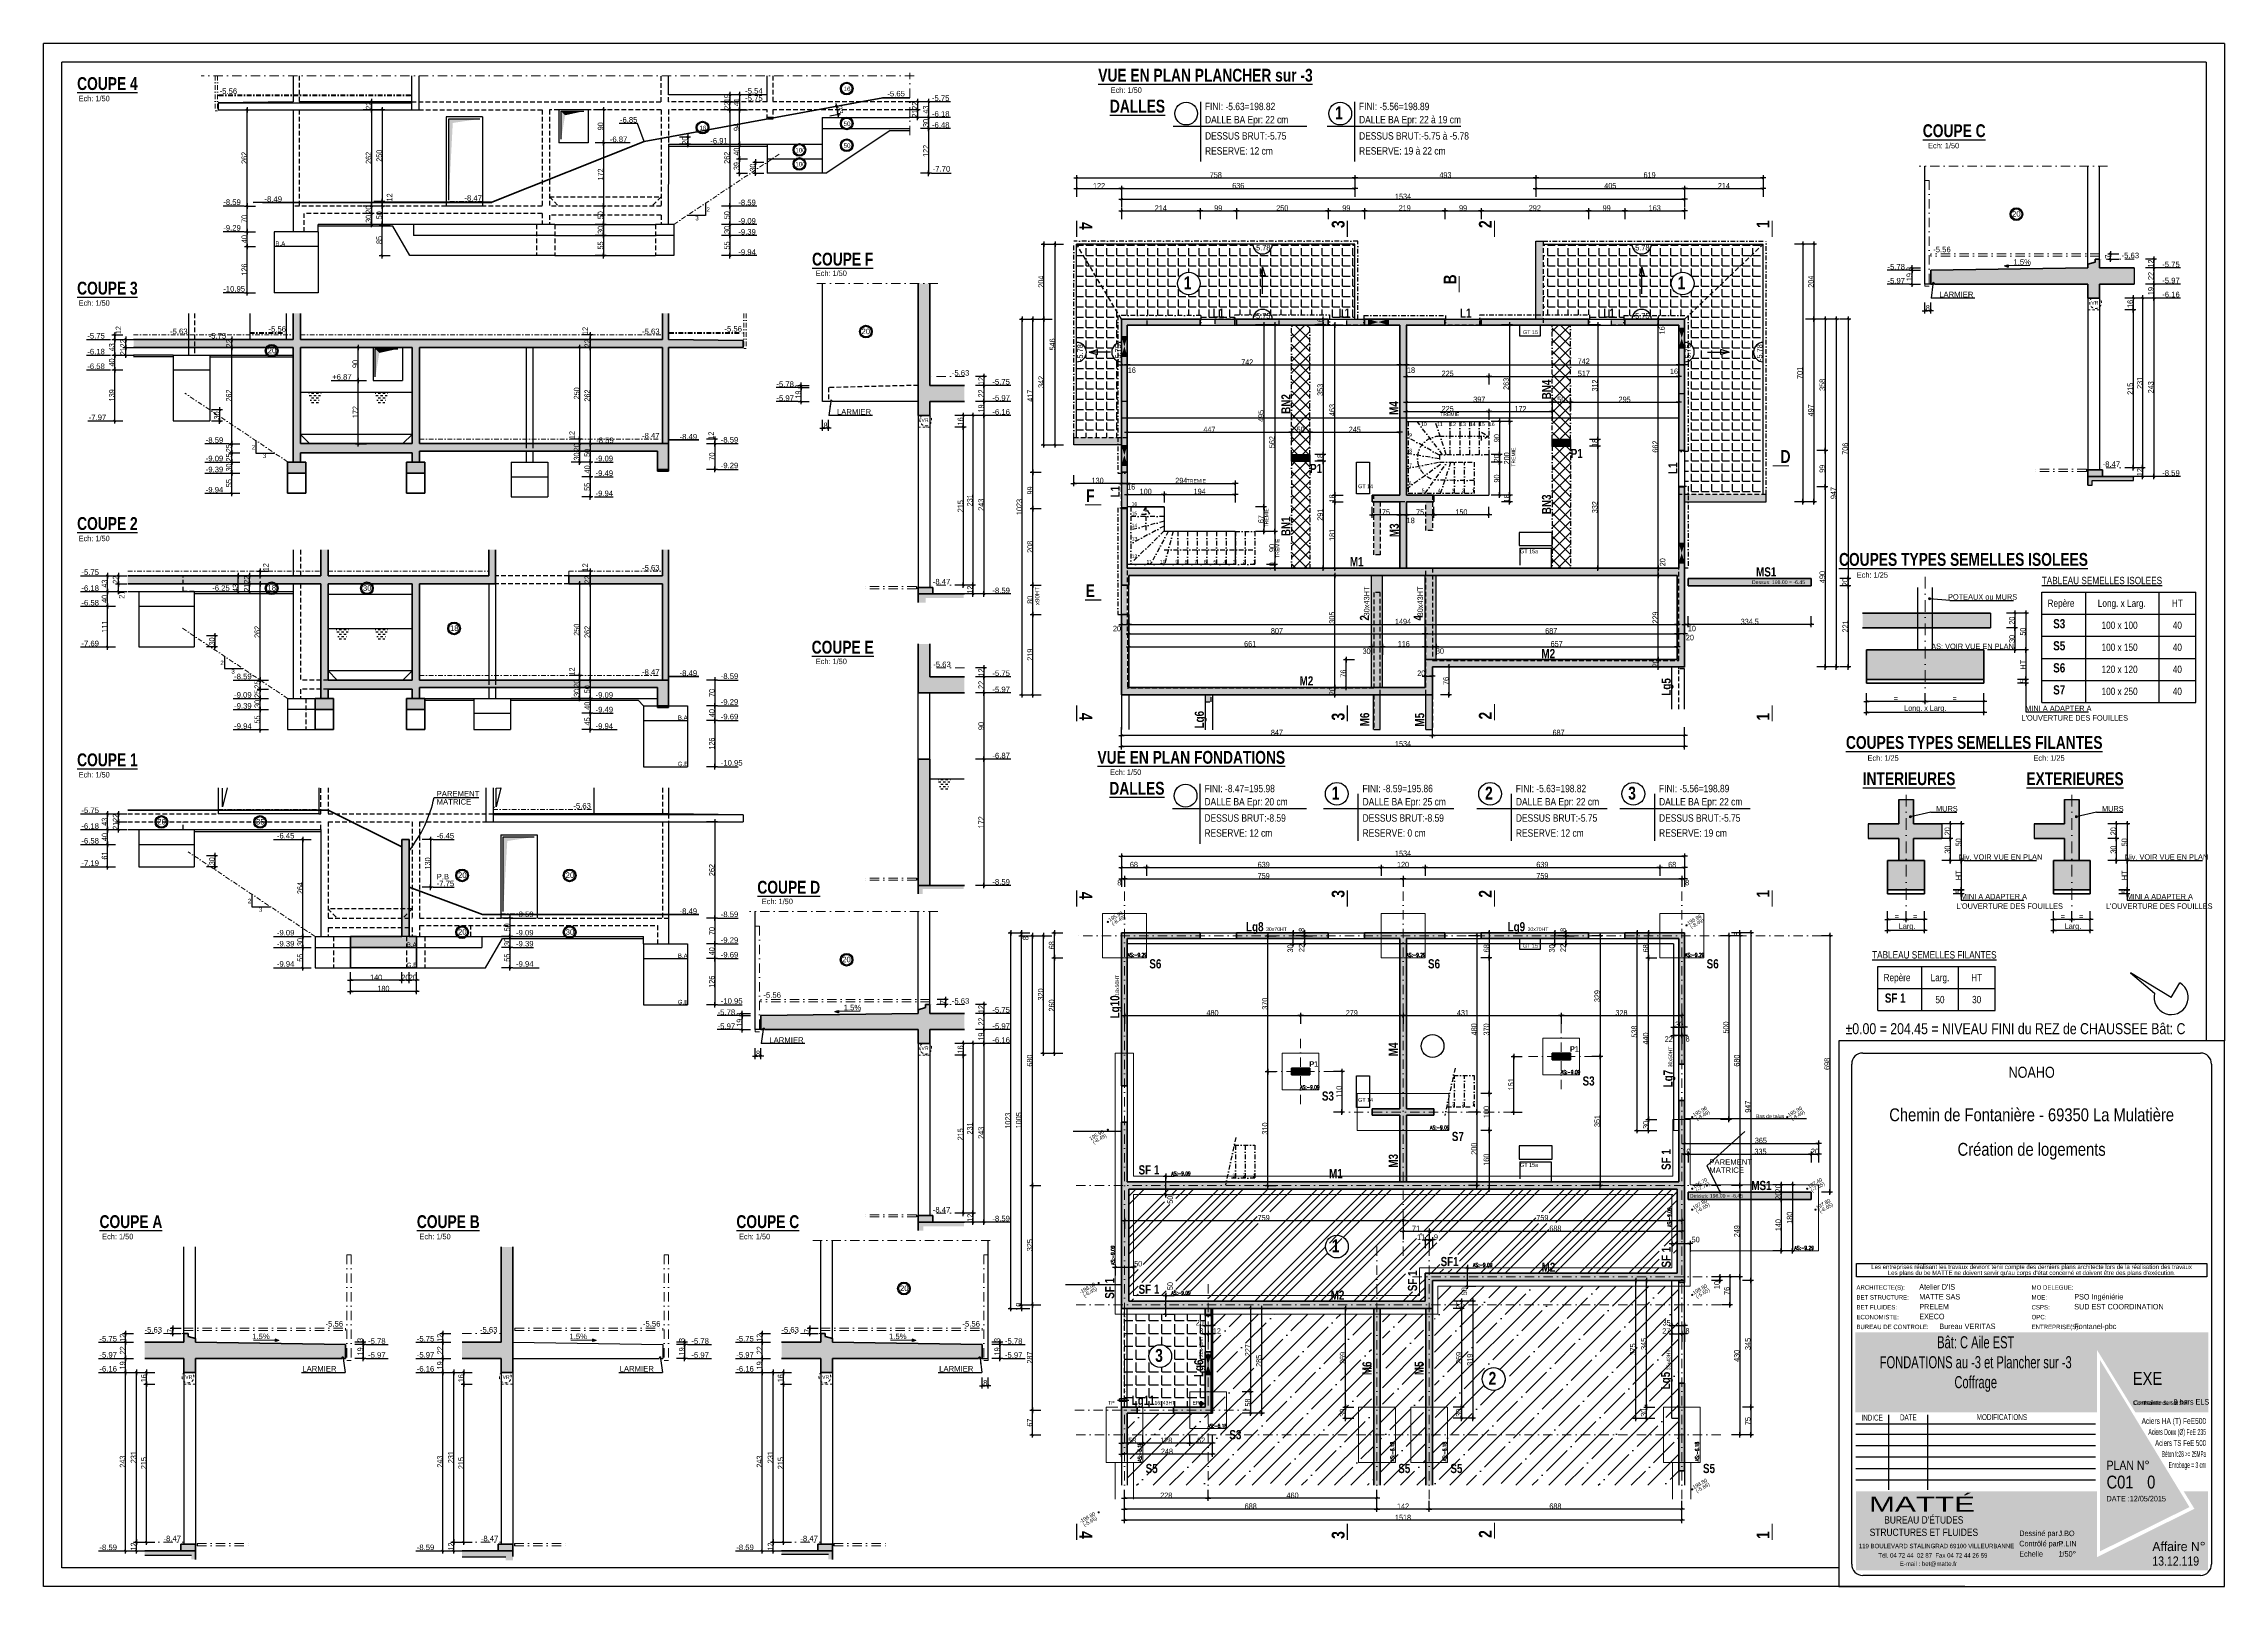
# Model space of a CAD drawing. Header units: centimetres. Extents: x 16433 to 114398, y -50094 to -12305.
# Drawn here: x 52258 to 58198, y -38073 to -33873 of the extents above; entities that cross this region are included whole.
import ezdxf
from ezdxf.enums import TextEntityAlignment as Align

# ---------------------------------------------------------------- set-up
doc = ezdxf.new("R2010")
doc.units = ezdxf.units.CM
doc.header["$LTSCALE"] = 0.5
for name, pattern in [('CACHEX2', [19.05, 12.7, -6.35]), ('TIRETPT2', [12.7, 6.35, -3.175, 0, -3.175]), ('TIRETPTX2', [50.8, 25.4, -12.7, 0, -12.7])]:
    doc.linetypes.add(name, pattern=pattern)
doc.layers.get('0').update_dxf_attribs({"linetype": 'CONTINUOUS'})
doc.layers.get('DEFPOINTS').update_dxf_attribs({"linetype": 'CONTINUOUS'})
for name, color, linetype in [('01-cartouche', 7, 'CONTINUOUS'), ('01-cartouche-cage A', 7, 'CONTINUOUS'), ('01_cote_gen', 4, 'CONTINUOUS'), ('01_escalier int.', 2, 'TIRETPTX2'), ('01_isolant ext', 2, 'TIRETPTX2'), ('01_linteaux', 2, 'CONTINUOUS'), ('01_murs_sup', 2, 'CACHEX2'), ('01_poch_BN', 9, 'CONTINUOUS'), ('01_poch_murs', 253, 'CONTINUOUS'), ('01_poch_poteaux', 250, 'CONTINUOUS'), ('01_resv', 32, 'CONTINUOUS'), ('01_texte', 230, 'CONTINUOUS'), ('AA_COTES', 2, 'CONTINUOUS')]:
    doc.layers.add(name, color=color, linetype=linetype)
for name, color, linetype, lineweight in [('01_murs_coup', 5, 'CONTINUOUS', 60), ('01_sem', 42, 'CONTINUOUS', 15), ('01_tram_axes', 2, 'TIRETPTX2', 9)]:
    doc.layers.add(name, color=color, linetype=linetype, lineweight=lineweight)
doc.styles.add('ARIAL', font='arial.ttf')
doc.styles.add('ARIAL NA', font='ARIALN.TTF')
doc.styles.add('cartouche', font='ARIALN.TTF', dxfattribs={"width": 0.01})
doc.styles.add('Geneva', font='')
doc.styles.add('impact', font='impact.ttf')
doc.styles.add('MATTE_TXT', font='arial.ttf')
doc.styles.add('SIMPLEX1', font='SIMPLEX.shx', dxfattribs={"width": 0.8, "height": 10})
doc.styles.add('STYLE2', font='ARIALN.TTF')
doc.styles.add('stylemattecart', font='ARIALN.TTF')
doc.styles.get('Geneva').set_extended_font_data('Geneva')
doc.dimstyles.new('JB25', dxfattribs={"dimscale": 0.1, "dimtxt": 150, "dimasz": 15, "dimexe": 0.1, "dimexo": 0.1, "dimgap": 0.09, "dimtad": 1, "dimdec": 1, "dimlfac": 0.5, "dimdsep": 46, "dimtxsty": 'STYLE2', "dimblk1": 'BOND_G', "dimblk2": 'BOND_D', "dimsah": 1, "dimcen": 1.5, "dimdle": 0.01, "dimse1": 1, "dimse2": 1, "dimclrd": 4, "dimclre": 2, "dimclrt": 6, "dimazin": 2, "dimtfac": 2.333333, "dimtdec": 1, "dimtix": 1, "dimtmove": 2, "dimatfit": 3, "dimldrblk": 'BOND_G', "dimfxl": 1, "dimtolj": 1, "dimtzin": 0, "dimarcsym": 0})
doc.dimstyles.new('JB50', dxfattribs={"dimscale": 0.1, "dimtxt": 150, "dimasz": 15, "dimexe": 0.1, "dimexo": 0.1, "dimgap": 0.09, "dimtad": 1, "dimdec": 1, "dimdsep": 46, "dimtxsty": 'STYLE2', "dimblk1": 'BOND_G', "dimblk2": 'BOND_D', "dimsah": 1, "dimcen": 1.5, "dimdle": 0.01, "dimse1": 1, "dimse2": 1, "dimclrd": 4, "dimclre": 2, "dimclrt": 6, "dimazin": 2, "dimtfac": 2.333333, "dimtdec": 1, "dimtix": 1, "dimtmove": 2, "dimatfit": 3, "dimldrblk": 'BOND_G', "dimfxl": 1, "dimtolj": 1, "dimtzin": 0, "dimarcsym": 0})
pattern_1 = [(135, (10416.925, 1704.3274), (-11.2253202, 9e-16), [7.9375, -7.9375])]
pattern_2 = [(0, (0, 0), (0, 27.94), [20.32, -7.62]), (90, (0, 0), (-27.94, 2e-15), [20.32, -7.62])]

# ---------------------------------------------------------------- blocks, each defined once
blk = doc.blocks.new('cartstruc')
at = {"layer": '01-cartouche-cage A', "linetype": 'Continuous'}
h = blk.add_hatch(color=9, dxfattribs=at)
h.dxf.hatch_style = 2
h.paths.add_polyline_path([(-43.6, 691.3), (-1004.8, 691.3), (-1004.8, 473.8), (-347.3, 473.8), (-347.3, 644.1), (-242.5, 473.8), (-43.6, 473.8)])
h.paths.add_polyline_path([(-951, 670.1), (-407.9, 670.1), (-407.9, 498.5), (-951, 498.5)], flags=24)
h.paths.add_polyline_path([(-223.9, 590.8), (-105, 590.8), (-105, 608.8), (-223.9, 608.8)], flags=24)
h.paths.add_polyline_path([(-224.7, 609.7), (-105.7, 609.7), (-105.7, 627.7), (-224.7, 627.7)], flags=24)
h.paths.add_polyline_path([(-226.3, 624.9), (-64.8, 624.9), (-64.8, 652.4), (-226.3, 652.4)], flags=24)
h.paths.add_polyline_path([(-226.3, 646.9), (-85, 646.9), (-85, 674.3), (-226.3, 674.3)], flags=24)
h = blk.add_hatch(color=1, dxfattribs=at)
h.dxf.hatch_style = 2
h.paths.add_polyline_path([(-338.4, 615.7), (-338.4, 95.5), (-95.1, 215.8)])
h.paths.add_polyline_path([(-318.9, 264.4), (-190.8, 265.4), (-191.1, 303.5), (-319.2, 302.5)], flags=24)
h.paths.add_polyline_path([(-326.5, 202.5), (-70.2, 203.9), (-70.5, 265.1), (-326.9, 263.8)], flags=9)
h = blk.add_hatch(color=8, dxfattribs=at)
h.dxf.hatch_style = 2
h.paths.add_polyline_path([(-45, 258.5), (-110.7, 258.5), (-81.6, 211.1), (-347.1, 79.6), (-347.1, 258.5), (-1003.4, 258.5), (-1003.4, 43.7), (-45, 43.7)])
h.paths.add_polyline_path([(-202.1, 89.1), (-60, 89.1), (-60, 127.9), (-202.1, 127.9)], flags=24)
h.paths.add_polyline_path([(-999.3, 201), (-637.8, 201), (-637.8, 47), (-999.3, 47)], flags=24)
h.paths.add_polyline_path([(-978.3, 193.3), (-435, 193.3), (-435, 254.8), (-978.3, 254.8)], flags=24)
h.paths.add_polyline_path([(-559.9, 135.5), (-504.8, 135.5), (-504.8, 166.4), (-559.9, 166.4)], flags=24)
h.paths.add_polyline_path([(-203.2, 50.3), (-56.6, 50.3), (-56.6, 88.6), (-203.2, 88.6)], flags=24)
h.paths.add_polyline_path([(-457.1, 55), (-402.4, 55), (-402.4, 85.9), (-457.1, 85.9)], flags=24)
h.paths.add_polyline_path([(-458.8, 92.7), (-404.1, 92.7), (-404.1, 123.6), (-458.8, 123.6)], flags=24)
h.paths.add_polyline_path([(-557.8, 55.3), (-498.9, 55.3), (-498.9, 86.2), (-557.8, 86.2)], flags=24)
h.paths.add_polyline_path([(-550.6, 93.7), (-498.3, 93.7), (-498.3, 124.6), (-550.6, 124.6)], flags=24)
h.paths.add_polyline_path([(-459.9, 172.5), (-408.3, 172.5), (-408.3, 203.4), (-459.9, 203.4)], flags=24)
h.paths.add_polyline_path([(-547.6, 175), (-500.7, 175), (-500.7, 205.9), (-547.6, 205.9)], flags=24)
h.paths.add_polyline_path([(-562.3, 213.8), (-499.3, 213.8), (-499.3, 244.7), (-562.3, 244.7)], flags=8)
h.paths.add_polyline_path([(-458.6, 213), (-411.3, 213), (-411.3, 243.9), (-458.6, 243.9)], flags=24)
h.paths.add_polyline_path([(-457.7, 133.4), (-405.4, 133.4), (-405.4, 164.4), (-457.7, 164.4)], flags=24)
for p, q in [((0, 1485), (-1050, 1485)), ((-1050, 1485), (-1050, 0)), ((0, 0), (0, 1485)), ((-1050, 0), (0, 0))]:
    blk.add_line(p, q, dxfattribs=at)
at = {"layer": '01-cartouche-cage A', "color": 7, "linetype": 'Continuous'}
for p, q in [((-985, 1452), (-65, 1452)), ((-1015, 60), (-1015, 1422)), ((-35, 1422), (-35, 292.1)), ((-35, 292.1), (-35, 60)), ((-65, 30), (-985, 30))]:
    blk.add_line(p, q, dxfattribs=at)
at = {"layer": '01-cartouche-cage A', "color": 7}
for p, q in [((-1002.2, 879.3), (-48.1, 879.3)), ((-1002.2, 842.3), (-1002.2, 879.3)), ((-48.1, 842.3), (-1002.2, 842.3)), ((-48.1, 879.3), (-48.1, 842.3))]:
    blk.add_line(p, q, dxfattribs=at)
at = {"layer": '01-cartouche-cage A', "color": 8}
for p, q in [((-1003.6, 442.3), (-351, 442.3)), ((-914.7, 466.6), (-914.7, 263.2)), ((-809.1, 466.6), (-809.1, 263.2)), ((-1003.6, 414.4), (-351, 414.4)), ((-1003.6, 383.3), (-351, 383.3)), ((-1003.6, 352.2), (-351, 352.2)), ((-1003.6, 321.1), (-351, 321.1)), ((-1003.6, 290), (-351, 290))]:
    blk.add_line(p, q, dxfattribs=at)
at = {"layer": '01-cartouche-cage A', "color": 7, "linetype": 'Continuous'}
for centre, start, end in [((-985, 1422), 90, 180), ((-65, 1422), 0, 90), ((-985, 60), 180, 270), ((-65, 60), 270, 0)]:
    blk.add_arc(centre, 30, start, end, dxfattribs=at)
at = {"layer": '01-cartouche-cage A', "color": 7, "style": 'stylemattecart'}
for s, p in [('Les entreprises réalisant les travaux devront tenir compte des derniers plans architecte lors de la réalisation des travaux', (-525.1, 869.8)), ("Les plans du be MATTE ne doivent servir qu'au corps d'état concerné et doivent être des plans d'exécution.", (-525.1, 853.7))]:
    blk.add_text(s, height=12, dxfattribs=at).set_placement(p, align=Align.MIDDLE_CENTER)
at = {"layer": '01-cartouche-cage A', "color": 8, "style": 'cartouche'}
for s, p in [('ARCHITECTE(S):', (-1002.2, 807.7)), ('BET STRUCTURE:', (-1002.2, 780.9)), ('MO DELEGUE:', (-525.1, 807.7)), ('MOE:', (-525.1, 780.9)), ('BET FLUIDES:', (-1002.2, 753.9)), ('ECONOMISTE:', (-1002.2, 727.1)), ('OPC:', (-525.1, 727.1)), ('CSPS:', (-525.1, 753.9)), ('ENTREPRISE(S):', (-525.1, 700.3)), ('BUREAU DE CONTROLE:', (-1002.2, 700.3))]:
    blk.add_text(s, height=12, dxfattribs=at).set_placement(p)
at = {"layer": '01-cartouche-cage A', "color": 7, "style": 'stylemattecart'}
for s, height, p in [('Contrainte de sol:', 12, (-249.5, 493.8)), ('Contrainte sur le sol:', 12, (-246.5, 494.4)), ('Contrôlé par :', 15, (-558.6, 108.9)), ('Dessiné par :', 15, (-558.6, 137)), ('119 BOULEVARD STALINGRAD 69100 VILLEURBANNE', 12, (-995.8, 103.8)), ('Tél. 04 72 44  02 87  Fax 04 72 44 26 59', 12, (-942.6, 78.4)), ('E-mail : bet@matte.fr', 12, (-884.2, 55.6)), ('Echelle         :', 15, (-558.6, 80.8))]:
    blk.add_text(s, height=height, dxfattribs=at).set_placement(p)
for s, height, width, p, p2 in [('INDICE', 16, 0.941138, (-988.7, 451.3), (-930.3, 451.3)), ('DATE', 16, 0.922192, (-883.4, 452), (-838.3, 452)), ('MODIFICATIONS', 16, 0.943218, (-674.7, 452.8), (-537.3, 452.8)), ('Aciers HA (T) FeE500', 16, 0.978863, (-225.4, 442.3), (-49.9, 442.3)), ('Aciers Doux (Ø) FeE 235', 16, 0.76709, (-207, 412.3), (-49.9, 412.3)), ('Aciers TS FeE 500', 16, 0.901377, (-188.6, 382.3), (-49.9, 382.3)), ('Béton fc28 >= 25MPa', 16, 0.678142, (-170.1, 352.3), (-49.9, 352.3)), ('Enrobage = 3 cm', 16, 0.726904, (-151.7, 322.3), (-49.9, 322.3)), ('Affaire N°', 25, 1.15762, (-196.3, 96), (-51.1, 96))]:
    blk.add_text(s, height=height, dxfattribs=dict(at, width=width)).set_placement(p, p2, align=Align.FIT)
at = {"layer": '01-cartouche-cage A', "color": 255, "style": 'stylemattecart'}
for s, height, p in [('PLAN N°', 25, (-321, 317.2)), ('DATE :', 15, (-321, 231.2)), ("BUREAU D'ÉTUDES", 20, (-926.6, 170.9)), ('STRUCTURES ET FLUIDES', 20, (-966.1, 137.2))]:
    blk.add_text(s, height=height, dxfattribs=at).set_placement(p)
at = {"layer": '01-cartouche-cage A', "color": 255, "style": 'stylemattecart', "width": 1.812358}
blk.add_text('MATTÉ', height=41, dxfattribs=at).set_placement((-968, 203.6), (-679.6, 203.6), align=Align.FIT)
at = {"layer": '01-cartouche-cage A', "color": 7, "style": 'stylemattecart'}
for tag, height, p in [('NOMCLIENT', 30, (-525, 1399.6)), ('ADRESSE1CLIENT', 25, (-525, 1326.7)), ('ADRESSE2CLIENT', 25, (-525, 1283.9)), ('NOMAFFAIRE1', 45, (-525.1, 1189.8)), ('NOMAFFAIRE2', 45, (-525.1, 1110.4)), ('NOMAFFAIRE3', 45, (-525.1, 1031.7)), ('ADRESSE1AFFAIRE', 20, (-525.1, 943.3)), ('ADRESSE2AFFAIRE', 20, (-525.1, 909.2)), ('INDICE-A', 15, (-959.1, 428.4)), ('DATE-A', 15, (-861.9, 428.4)), ('INDICE-C', 15, (-959.1, 369.4)), ('INDICE-B', 15, (-959.1, 400.5)), ('DATE-C', 15, (-861.9, 369.4)), ('DATE-B', 15, (-861.9, 400.5)), ('INDICE-D', 15, (-959.1, 338.3)), ('INDICE-E', 15, (-959.1, 307.2)), ('DATE-D', 15, (-861.9, 338.3)), ('DATE-E', 15, (-861.9, 307.2)), ('INDICE-F', 15, (-959.1, 276.1)), ('DATE-F', 15, (-861.9, 276.1))]:
    blk.add_attdef(tag, text='', height=height, dxfattribs=at).set_placement(p, align=Align.MIDDLE_CENTER)
for tag, height, p in [('NOMARCHI', 15, (-831.1, 803.3)), ('BETSTRUCTURE', 15, (-831.1, 776.5)), ('MODEL', 15, (-408.9, 803.3)), ('MOE', 15, (-408.9, 776.5)), ('BETFLUIDES', 15, (-831.1, 749.5)), ('ECONOMISTE', 15, (-831.1, 722.7)), ('BDC', 15, (-831.1, 695.9)), ('CSPS', 15, (-408.9, 749.5)), ('OPC', 15, (-408.9, 722.7)), ('NOMENTREPRISE', 15, (-408.9, 695.9)), ('NUMBAT', 27, (-249.5, 614.7)), ('PHASE', 35, (-249.5, 537.9)), ('CONT-SOL', 12, (-138.6, 490.2)), ('NOMDESS', 15, (-451.8, 132.3)), ('NOMING', 15, (-451.8, 104.3)), ('ECH', 15, (-451.8, 76.3)), ('NUMAFF', 25, (-196.3, 48.9))]:
    blk.add_attdef(tag, text='', height=height, dxfattribs=at).set_placement(p, align=Align.BOTTOM_LEFT)
at = {"layer": '01-cartouche-cage A', "color": 7, "style": 'stylemattecart', "width": 0.8}
for tag, p in [('TITRTEPLAN1', (-677.3, 664.6)), ('TITRTEPLAN2', (-677.3, 610.2)), ('TITRTEPLAN3', (-677.3, 556)), ('TITRTEPLAN4', (-677.3, 501.4))]:
    blk.add_attdef(tag, text='', height=33, dxfattribs=at).set_placement(p, align=Align.MIDDLE_CENTER)
at = {"layer": '01-cartouche-cage A', "color": 7, "style": 'stylemattecart'}
for tag, p in [('MODIF-A', (-802.6, 428.4)), ('MODIF-B', (-802.6, 400.5)), ('MODIF-C', (-802.6, 369.4)), ('MODIF-D', (-802.6, 338.3)), ('MODIF-E', (-802.6, 307.2)), ('MODIF-F', (-802.6, 276.1))]:
    blk.add_attdef(tag, text='', height=15, dxfattribs=at).set_placement(p, align=Align.MIDDLE_LEFT)
at = {"layer": '01-cartouche-cage A', "color": 255, "style": 'stylemattecart'}
for tag, height, p in [('N°P', 35, (-321, 256)), ('IP', 35, (-210.3, 256)), ('DATEPLAN', 15, (-257.7, 226.8))]:
    blk.add_attdef(tag, text='', height=height, dxfattribs=at).set_placement(p, align=Align.BOTTOM_LEFT)
blk = doc.blocks.new('BOND_G')
at = {"layer": 'AA_COTES', "color": 0}
for p, q in [((5, 0), (-5, 0)), ((1.8, 1.8), (-1.8, -1.8)), ((0, -5), (0, 15))]:
    blk.add_line(p, q, dxfattribs=at)
blk = doc.blocks.new('BOND_D')
at = {"layer": 'AA_COTES', "color": 0}
for p, q in [((5, 0), (-5, 0)), ((-1.8, -1.8), (1.8, 1.8)), ((0, 5), (0, -15))]:
    blk.add_line(p, q, dxfattribs=at)
blk = doc.blocks.new('*D3159')
at = {"layer": '01_cote_gen', "color": 4, "lineweight": -2, "transparency": 16777216}
blk.add_line((55195.3, -34328.5), (55406.3, -34328.5), dxfattribs=at)
at = {"layer": 'DEFPOINTS', "color": 0}
for p in [(55407.8, -34328.5), (55193.8, -34351), (55407.8, -34351)]:
    blk.add_point(p, dxfattribs=at)
at = {"layer": '01_cote_gen', "color": 4, "lineweight": -2, "transparency": 16777216, "xscale": 1.5, "yscale": 1.5, "zscale": 1.5, "rotation": 180}
blk.add_blockref('BOND_G', (55193.8, -34328.5), dxfattribs=at)
at = {"layer": '01_cote_gen', "color": 4, "lineweight": -2, "transparency": 16777216, "xscale": 1.5, "yscale": 1.5, "zscale": 1.5}
blk.add_blockref('BOND_D', (55407.8, -34328.5), dxfattribs=at)
at = {"layer": '01_cote_gen', "color": 6, "transparency": 16777216, "insert": (55300.8, -34320.9), "char_height": 15, "attachment_point": 5, "style": 'STYLE2'}
blk.add_mtext('\\A1;214', dxfattribs=at)
blk = doc.blocks.new('*D3160')
at = {"layer": '01_cote_gen', "color": 4, "lineweight": -2, "transparency": 16777216}
blk.add_line((55758.3, -34328.5), (55854.3, -34328.5), dxfattribs=at)
at = {"layer": 'DEFPOINTS', "color": 0}
for p in [(55855.8, -34328.5), (55756.8, -34351), (55855.8, -34351)]:
    blk.add_point(p, dxfattribs=at)
at = {"layer": '01_cote_gen', "color": 4, "lineweight": -2, "transparency": 16777216, "xscale": 1.5, "yscale": 1.5, "zscale": 1.5, "rotation": 180}
blk.add_blockref('BOND_G', (55756.8, -34328.5), dxfattribs=at)
at = {"layer": '01_cote_gen', "color": 4, "lineweight": -2, "transparency": 16777216, "xscale": 1.5, "yscale": 1.5, "zscale": 1.5}
blk.add_blockref('BOND_D', (55855.8, -34328.5), dxfattribs=at)
at = {"layer": '01_cote_gen', "color": 6, "transparency": 16777216, "insert": (55806.3, -34320.8), "char_height": 15, "attachment_point": 5, "style": 'STYLE2'}
blk.add_mtext('\\A1;99', dxfattribs=at)
blk = doc.blocks.new('*D3161')
at = {"layer": '01_cote_gen', "color": 4, "lineweight": -2, "transparency": 16777216}
blk.add_line((55857.3, -34328.5), (56073.3, -34328.5), dxfattribs=at)
at = {"layer": 'DEFPOINTS', "color": 0}
for p in [(56074.8, -34328.5), (55855.8, -34351), (56074.8, -34351)]:
    blk.add_point(p, dxfattribs=at)
at = {"layer": '01_cote_gen', "color": 4, "lineweight": -2, "transparency": 16777216, "xscale": 1.5, "yscale": 1.5, "zscale": 1.5, "rotation": 180}
blk.add_blockref('BOND_G', (55855.8, -34328.5), dxfattribs=at)
at = {"layer": '01_cote_gen', "color": 4, "lineweight": -2, "transparency": 16777216, "xscale": 1.5, "yscale": 1.5, "zscale": 1.5}
blk.add_blockref('BOND_D', (56074.8, -34328.5), dxfattribs=at)
at = {"layer": '01_cote_gen', "color": 6, "transparency": 16777216, "insert": (55965.3, -34320.8), "char_height": 15, "attachment_point": 5, "style": 'STYLE2'}
blk.add_mtext('\\A1;219', dxfattribs=at)
blk = doc.blocks.new('*D3162')
at = {"layer": '01_cote_gen', "color": 4, "lineweight": -2, "transparency": 16777216}
blk.add_line((56076.3, -34328.5), (56172.3, -34328.5), dxfattribs=at)
at = {"layer": 'DEFPOINTS', "color": 0}
for p in [(56173.8, -34328.5), (56074.8, -34351), (56173.8, -34351)]:
    blk.add_point(p, dxfattribs=at)
at = {"layer": '01_cote_gen', "color": 4, "lineweight": -2, "transparency": 16777216, "xscale": 1.5, "yscale": 1.5, "zscale": 1.5, "rotation": 180}
blk.add_blockref('BOND_G', (56074.8, -34328.5), dxfattribs=at)
at = {"layer": '01_cote_gen', "color": 4, "lineweight": -2, "transparency": 16777216, "xscale": 1.5, "yscale": 1.5, "zscale": 1.5}
blk.add_blockref('BOND_D', (56173.8, -34328.5), dxfattribs=at)
at = {"layer": '01_cote_gen', "color": 6, "transparency": 16777216, "insert": (56124.3, -34320.8), "char_height": 15, "attachment_point": 5, "style": 'STYLE2'}
blk.add_mtext('\\A1;99', dxfattribs=at)
blk = doc.blocks.new('*D3163')
at = {"layer": '01_cote_gen', "color": 4, "lineweight": -2, "transparency": 16777216}
blk.add_line((56175.3, -34328.5), (56464.3, -34328.5), dxfattribs=at)
at = {"layer": 'DEFPOINTS', "color": 0}
for p in [(56465.8, -34328.5), (56173.8, -34351), (56465.8, -34351)]:
    blk.add_point(p, dxfattribs=at)
at = {"layer": '01_cote_gen', "color": 4, "lineweight": -2, "transparency": 16777216, "xscale": 1.5, "yscale": 1.5, "zscale": 1.5, "rotation": 180}
blk.add_blockref('BOND_G', (56173.8, -34328.5), dxfattribs=at)
at = {"layer": '01_cote_gen', "color": 4, "lineweight": -2, "transparency": 16777216, "xscale": 1.5, "yscale": 1.5, "zscale": 1.5}
blk.add_blockref('BOND_D', (56465.8, -34328.5), dxfattribs=at)
at = {"layer": '01_cote_gen', "color": 6, "transparency": 16777216, "insert": (56319.8, -34320.8), "char_height": 15, "attachment_point": 5, "style": 'STYLE2'}
blk.add_mtext('\\A1;292', dxfattribs=at)
blk = doc.blocks.new('*D3164')
at = {"layer": '01_cote_gen', "color": 4, "lineweight": -2, "transparency": 16777216}
blk.add_line((56467.3, -34328.5), (56563.3, -34328.5), dxfattribs=at)
at = {"layer": 'DEFPOINTS', "color": 0}
for p in [(56564.8, -34328.5), (56465.8, -34359), (56564.8, -34359)]:
    blk.add_point(p, dxfattribs=at)
at = {"layer": '01_cote_gen', "color": 4, "lineweight": -2, "transparency": 16777216, "xscale": 1.5, "yscale": 1.5, "zscale": 1.5, "rotation": 180}
blk.add_blockref('BOND_G', (56465.8, -34328.5), dxfattribs=at)
at = {"layer": '01_cote_gen', "color": 4, "lineweight": -2, "transparency": 16777216, "xscale": 1.5, "yscale": 1.5, "zscale": 1.5}
blk.add_blockref('BOND_D', (56564.8, -34328.5), dxfattribs=at)
at = {"layer": '01_cote_gen', "color": 6, "transparency": 16777216, "insert": (56515.3, -34320.8), "char_height": 15, "attachment_point": 5, "style": 'STYLE2'}
blk.add_mtext('\\A1;99', dxfattribs=at)
blk = doc.blocks.new('*D3165')
at = {"layer": '01_cote_gen', "color": 4, "lineweight": -2, "transparency": 16777216}
blk.add_line((56566.3, -34328.5), (56726.3, -34328.5), dxfattribs=at)
at = {"layer": 'DEFPOINTS', "color": 0}
for p in [(56727.8, -34328.5), (56564.8, -34351), (56727.8, -34351)]:
    blk.add_point(p, dxfattribs=at)
at = {"layer": '01_cote_gen', "color": 4, "lineweight": -2, "transparency": 16777216, "xscale": 1.5, "yscale": 1.5, "zscale": 1.5, "rotation": 180}
blk.add_blockref('BOND_G', (56564.8, -34328.5), dxfattribs=at)
at = {"layer": '01_cote_gen', "color": 4, "lineweight": -2, "transparency": 16777216, "xscale": 1.5, "yscale": 1.5, "zscale": 1.5}
blk.add_blockref('BOND_D', (56727.8, -34328.5), dxfattribs=at)
at = {"layer": '01_cote_gen', "color": 6, "transparency": 16777216, "insert": (56646.3, -34320.8), "char_height": 15, "attachment_point": 5, "style": 'STYLE2'}
blk.add_mtext('\\A1;163', dxfattribs=at)
blk = doc.blocks.new('*D3166')
at = {"layer": '01_cote_gen', "color": 4, "lineweight": -2, "transparency": 16777216}
blk.add_line((55409.3, -34328.5), (55505.3, -34328.5), dxfattribs=at)
at = {"layer": 'DEFPOINTS', "color": 0}
for p in [(55506.8, -34328.5), (55407.8, -34351), (55506.8, -34351)]:
    blk.add_point(p, dxfattribs=at)
at = {"layer": '01_cote_gen', "color": 4, "lineweight": -2, "transparency": 16777216, "xscale": 1.5, "yscale": 1.5, "zscale": 1.5, "rotation": 180}
blk.add_blockref('BOND_G', (55407.8, -34328.5), dxfattribs=at)
at = {"layer": '01_cote_gen', "color": 4, "lineweight": -2, "transparency": 16777216, "xscale": 1.5, "yscale": 1.5, "zscale": 1.5}
blk.add_blockref('BOND_D', (55506.8, -34328.5), dxfattribs=at)
at = {"layer": '01_cote_gen', "color": 6, "transparency": 16777216, "insert": (55457.3, -34320.8), "char_height": 15, "attachment_point": 5, "style": 'STYLE2'}
blk.add_mtext('\\A1;99', dxfattribs=at)
blk = doc.blocks.new('*D3167')
at = {"layer": '01_cote_gen', "color": 4, "lineweight": -2, "transparency": 16777216}
blk.add_line((55508.3, -34328.5), (55755.3, -34328.5), dxfattribs=at)
at = {"layer": 'DEFPOINTS', "color": 0}
for p in [(55756.8, -34328.5), (55506.8, -34336), (55756.8, -34336)]:
    blk.add_point(p, dxfattribs=at)
at = {"layer": '01_cote_gen', "color": 4, "lineweight": -2, "transparency": 16777216, "xscale": 1.5, "yscale": 1.5, "zscale": 1.5, "rotation": 180}
blk.add_blockref('BOND_G', (55506.8, -34328.5), dxfattribs=at)
at = {"layer": '01_cote_gen', "color": 4, "lineweight": -2, "transparency": 16777216, "xscale": 1.5, "yscale": 1.5, "zscale": 1.5}
blk.add_blockref('BOND_D', (55756.8, -34328.5), dxfattribs=at)
at = {"layer": '01_cote_gen', "color": 6, "transparency": 16777216, "insert": (55631.8, -34320.8), "char_height": 15, "attachment_point": 5, "style": 'STYLE2'}
blk.add_mtext('\\A1;250', dxfattribs=at)
blk = doc.blocks.new('*D3168')
at = {"layer": '01_cote_gen', "color": 4, "lineweight": -2, "transparency": 16777216}
blk.add_line((56726.3, -35479.7), (56709.3, -35479.7), dxfattribs=at)
at = {"layer": 'DEFPOINTS', "color": 0}
for p in [(56707.8, -35456.7), (56727.8, -35456.7), (56707.8, -35479.7)]:
    blk.add_point(p, dxfattribs=at)
at = {"layer": '01_cote_gen', "color": 4, "lineweight": -2, "transparency": 16777216, "xscale": 1.5, "yscale": 1.5, "zscale": 1.5, "rotation": 180}
blk.add_blockref('BOND_D', (56707.8, -35479.7), dxfattribs=at)
at = {"layer": '01_cote_gen', "color": 4, "lineweight": -2, "transparency": 16777216, "xscale": 1.5, "yscale": 1.5, "zscale": 1.5}
blk.add_blockref('BOND_G', (56727.8, -35479.7), dxfattribs=at)
at = {"layer": '01_cote_gen', "color": 6, "transparency": 16777216, "insert": (56742.1, -35490.2), "char_height": 15, "attachment_point": 5, "style": 'STYLE2'}
blk.add_mtext('\\A1;20', dxfattribs=at)
blk = doc.blocks.new('*D3169')
at = {"layer": '01_cote_gen', "color": 4, "lineweight": -2, "transparency": 16777216}
blk.add_line((55195.3, -35454.3), (55212.3, -35454.3), dxfattribs=at)
at = {"layer": 'DEFPOINTS', "color": 0}
for p in [(55213.8, -35454.3), (55193.8, -35465.7), (55213.8, -35465.7)]:
    blk.add_point(p, dxfattribs=at)
at = {"layer": '01_cote_gen', "color": 4, "lineweight": -2, "transparency": 16777216, "xscale": 1.5, "yscale": 1.5, "zscale": 1.5, "rotation": 180}
blk.add_blockref('BOND_G', (55193.8, -35454.3), dxfattribs=at)
at = {"layer": '01_cote_gen', "color": 4, "lineweight": -2, "transparency": 16777216, "xscale": 1.5, "yscale": 1.5, "zscale": 1.5}
blk.add_blockref('BOND_D', (55213.8, -35454.3), dxfattribs=at)
at = {"layer": '01_cote_gen', "color": 6, "transparency": 16777216, "insert": (55181.6, -35465.7), "char_height": 15, "attachment_point": 5, "style": 'STYLE2'}
blk.add_mtext('\\A1;20', dxfattribs=at)
blk = doc.blocks.new('*D3170')
at = {"layer": '01_cote_gen', "color": 4, "lineweight": -2, "transparency": 16777216}
blk.add_line((55195.3, -34748), (55208.3, -34748), dxfattribs=at)
at = {"layer": 'DEFPOINTS', "color": 0}
for p in [(55193.8, -34658.2), (55209.8, -34658.2), (55209.8, -34748)]:
    blk.add_point(p, dxfattribs=at)
at = {"layer": '01_cote_gen', "color": 4, "lineweight": -2, "transparency": 16777216, "xscale": 1.5, "yscale": 1.5, "zscale": 1.5, "rotation": 180}
blk.add_blockref('BOND_G', (55193.8, -34748), dxfattribs=at)
at = {"layer": '01_cote_gen', "color": 4, "lineweight": -2, "transparency": 16777216, "xscale": 1.5, "yscale": 1.5, "zscale": 1.5}
blk.add_blockref('BOND_D', (55209.8, -34748), dxfattribs=at)
at = {"layer": '01_cote_gen', "color": 6, "transparency": 16777216, "insert": (55222, -34762.4), "char_height": 15, "attachment_point": 5, "style": 'STYLE2'}
blk.add_mtext('\\A1;16', dxfattribs=at)
blk = doc.blocks.new('*D3171')
at = {"layer": '01_cote_gen', "color": 4, "lineweight": -2, "transparency": 16777216}
blk.add_line((56713.3, -34748), (56726.3, -34748), dxfattribs=at)
at = {"layer": 'DEFPOINTS', "color": 0}
for p in [(56727.8, -34748), (56727.8, -34801.9), (56711.8, -34809.9)]:
    blk.add_point(p, dxfattribs=at)
at = {"layer": '01_cote_gen', "color": 4, "lineweight": -2, "transparency": 16777216, "xscale": 1.5, "yscale": 1.5, "zscale": 1.5, "rotation": 180}
blk.add_blockref('BOND_G', (56711.8, -34748), dxfattribs=at)
at = {"layer": '01_cote_gen', "color": 4, "lineweight": -2, "transparency": 16777216, "xscale": 1.5, "yscale": 1.5, "zscale": 1.5}
blk.add_blockref('BOND_D', (56727.8, -34748), dxfattribs=at)
at = {"layer": '01_cote_gen', "color": 6, "transparency": 16777216, "insert": (56698.9, -34765.4), "char_height": 15, "attachment_point": 5, "style": 'STYLE2'}
blk.add_mtext('\\A1;16', dxfattribs=at)
blk = doc.blocks.new('*D3172')
at = {"layer": '01_cote_gen', "color": 4, "lineweight": -2, "transparency": 16777216}
blk.add_line((55195.3, -34297), (56726.3, -34297), dxfattribs=at)
at = {"layer": 'DEFPOINTS', "color": 0}
for p in [(55193.8, -34321), (56727.8, -34297), (56727.8, -34321)]:
    blk.add_point(p, dxfattribs=at)
at = {"layer": '01_cote_gen', "color": 4, "lineweight": -2, "transparency": 16777216, "xscale": 1.5, "yscale": 1.5, "zscale": 1.5, "rotation": 180}
blk.add_blockref('BOND_G', (55193.8, -34297), dxfattribs=at)
at = {"layer": '01_cote_gen', "color": 4, "lineweight": -2, "transparency": 16777216, "xscale": 1.5, "yscale": 1.5, "zscale": 1.5}
blk.add_blockref('BOND_D', (56727.8, -34297), dxfattribs=at)
at = {"layer": '01_cote_gen', "color": 6, "transparency": 16777216, "insert": (55960.8, -34289.4), "char_height": 15, "attachment_point": 5, "style": 'STYLE2'}
blk.add_mtext('\\A1;1534', dxfattribs=at)
blk = doc.blocks.new('*D3173')
at = {"layer": '01_cote_gen', "color": 4, "lineweight": -2, "transparency": 16777216}
blk.add_line((55211.3, -34748), (55950.3, -34748), dxfattribs=at)
at = {"layer": 'DEFPOINTS', "color": 0}
for p in [(55951.8, -34748), (55209.8, -34784.3), (55951.8, -34784.3)]:
    blk.add_point(p, dxfattribs=at)
at = {"layer": '01_cote_gen', "color": 4, "lineweight": -2, "transparency": 16777216, "xscale": 1.5, "yscale": 1.5, "zscale": 1.5, "rotation": 180}
blk.add_blockref('BOND_G', (55209.8, -34748), dxfattribs=at)
at = {"layer": '01_cote_gen', "color": 4, "lineweight": -2, "transparency": 16777216, "xscale": 1.5, "yscale": 1.5, "zscale": 1.5}
blk.add_blockref('BOND_D', (55951.8, -34748), dxfattribs=at)
at = {"layer": '01_cote_gen', "color": 6, "transparency": 16777216, "insert": (55536.4, -34740.4), "char_height": 15, "attachment_point": 5, "style": 'STYLE2'}
blk.add_mtext('\\A1;742', dxfattribs=at)
blk = doc.blocks.new('*D3174')
at = {"layer": '01_cote_gen', "color": 4, "lineweight": -2, "transparency": 16777216}
blk.add_line((55953.3, -34748), (55968.3, -34748), dxfattribs=at)
at = {"layer": 'DEFPOINTS', "color": 0}
for p in [(55969.8, -34748), (55951.8, -34796.7), (55969.8, -34796.7)]:
    blk.add_point(p, dxfattribs=at)
at = {"layer": '01_cote_gen', "color": 4, "lineweight": -2, "transparency": 16777216, "xscale": 1.5, "yscale": 1.5, "zscale": 1.5, "rotation": 180}
blk.add_blockref('BOND_G', (55951.8, -34748), dxfattribs=at)
at = {"layer": '01_cote_gen', "color": 4, "lineweight": -2, "transparency": 16777216, "xscale": 1.5, "yscale": 1.5, "zscale": 1.5}
blk.add_blockref('BOND_D', (55969.8, -34748), dxfattribs=at)
at = {"layer": '01_cote_gen', "color": 6, "transparency": 16777216, "insert": (55982.6, -34762.2), "char_height": 15, "attachment_point": 5, "style": 'STYLE2'}
blk.add_mtext('\\A1;18', dxfattribs=at)
blk = doc.blocks.new('*D3175')
at = {"layer": '01_cote_gen', "color": 4, "lineweight": -2, "transparency": 16777216}
blk.add_line((55971.3, -34748), (56710.3, -34748), dxfattribs=at)
at = {"layer": 'DEFPOINTS', "color": 0}
for p in [(56711.8, -34748), (55969.8, -34791), (56711.8, -34778.6)]:
    blk.add_point(p, dxfattribs=at)
at = {"layer": '01_cote_gen', "color": 4, "lineweight": -2, "transparency": 16777216, "xscale": 1.5, "yscale": 1.5, "zscale": 1.5, "rotation": 180}
blk.add_blockref('BOND_G', (55969.8, -34748), dxfattribs=at)
at = {"layer": '01_cote_gen', "color": 4, "lineweight": -2, "transparency": 16777216, "xscale": 1.5, "yscale": 1.5, "zscale": 1.5}
blk.add_blockref('BOND_D', (56711.8, -34748), dxfattribs=at)
at = {"layer": '01_cote_gen', "color": 6, "transparency": 16777216, "insert": (56453, -34738), "char_height": 15, "attachment_point": 5, "style": 'STYLE2'}
blk.add_mtext('\\A1;742', dxfattribs=at)
blk = doc.blocks.new('*D3176')
at = {"layer": '01_cote_gen', "color": 4, "lineweight": -2, "transparency": 16777216}
blk.add_line((56022.3, -35479.7), (56706.3, -35479.7), dxfattribs=at)
at = {"layer": 'DEFPOINTS', "color": 0}
for p in [(56707.8, -35479.7), (56020.8, -35550.2), (56707.8, -35525.4)]:
    blk.add_point(p, dxfattribs=at)
at = {"layer": '01_cote_gen', "color": 4, "lineweight": -2, "transparency": 16777216, "xscale": 1.5, "yscale": 1.5, "zscale": 1.5, "rotation": 180}
blk.add_blockref('BOND_G', (56020.8, -35479.7), dxfattribs=at)
at = {"layer": '01_cote_gen', "color": 4, "lineweight": -2, "transparency": 16777216, "xscale": 1.5, "yscale": 1.5, "zscale": 1.5}
blk.add_blockref('BOND_D', (56707.8, -35479.7), dxfattribs=at)
at = {"layer": '01_cote_gen', "color": 6, "transparency": 16777216, "insert": (56364.3, -35472), "char_height": 15, "attachment_point": 5, "style": 'STYLE2'}
blk.add_mtext('\\A1;687', dxfattribs=at)
blk = doc.blocks.new('*D3177')
at = {"layer": '01_cote_gen', "color": 4, "lineweight": -2, "transparency": 16777216}
blk.add_line((55215.3, -35479.7), (56019.3, -35479.7), dxfattribs=at)
at = {"layer": 'DEFPOINTS', "color": 0}
for p in [(55213.8, -35514), (56020.8, -35479.7), (56020.8, -35502.2)]:
    blk.add_point(p, dxfattribs=at)
at = {"layer": '01_cote_gen', "color": 4, "lineweight": -2, "transparency": 16777216, "xscale": 1.5, "yscale": 1.5, "zscale": 1.5, "rotation": 180}
blk.add_blockref('BOND_G', (55213.8, -35479.7), dxfattribs=at)
at = {"layer": '01_cote_gen', "color": 4, "lineweight": -2, "transparency": 16777216, "xscale": 1.5, "yscale": 1.5, "zscale": 1.5}
blk.add_blockref('BOND_D', (56020.8, -35479.7), dxfattribs=at)
at = {"layer": '01_cote_gen', "color": 6, "transparency": 16777216, "insert": (55617.3, -35472), "char_height": 15, "attachment_point": 5, "style": 'STYLE2'}
blk.add_mtext('\\A1;807', dxfattribs=at)
blk = doc.blocks.new('*D3178')
at = {"layer": '01_cote_gen', "color": 4, "lineweight": -2, "transparency": 16777216}
blk.add_line((56726.3, -35756.5), (56042.3, -35756.5), dxfattribs=at)
at = {"layer": 'DEFPOINTS', "color": 0}
for p in [(56727.8, -35600.2), (56040.8, -35676.2), (56040.8, -35756.5)]:
    blk.add_point(p, dxfattribs=at)
at = {"layer": '01_cote_gen', "color": 4, "lineweight": -2, "transparency": 16777216, "xscale": 1.5, "yscale": 1.5, "zscale": 1.5, "rotation": 180}
blk.add_blockref('BOND_D', (56040.8, -35756.5), dxfattribs=at)
at = {"layer": '01_cote_gen', "color": 4, "lineweight": -2, "transparency": 16777216, "xscale": 1.5, "yscale": 1.5, "zscale": 1.5}
blk.add_blockref('BOND_G', (56727.8, -35756.5), dxfattribs=at)
at = {"layer": '01_cote_gen', "color": 6, "transparency": 16777216, "insert": (56384.3, -35748.8), "char_height": 15, "attachment_point": 5, "style": 'STYLE2'}
blk.add_mtext('\\A1;687', dxfattribs=at)
blk = doc.blocks.new('*D3179')
at = {"layer": '01_cote_gen', "color": 4, "lineweight": -2, "transparency": 16777216}
blk.add_line((56039.3, -35756.5), (55195.3, -35756.5), dxfattribs=at)
at = {"layer": 'DEFPOINTS', "color": 0}
for p in [(55193.8, -35676.2), (56040.8, -35676.2), (55193.8, -35756.5)]:
    blk.add_point(p, dxfattribs=at)
at = {"layer": '01_cote_gen', "color": 4, "lineweight": -2, "transparency": 16777216, "xscale": 1.5, "yscale": 1.5, "zscale": 1.5, "rotation": 180}
blk.add_blockref('BOND_D', (55193.8, -35756.5), dxfattribs=at)
at = {"layer": '01_cote_gen', "color": 4, "lineweight": -2, "transparency": 16777216, "xscale": 1.5, "yscale": 1.5, "zscale": 1.5}
blk.add_blockref('BOND_G', (56040.8, -35756.5), dxfattribs=at)
at = {"layer": '01_cote_gen', "color": 6, "transparency": 16777216, "insert": (55617.3, -35748.8), "char_height": 15, "attachment_point": 5, "style": 'STYLE2'}
blk.add_mtext('\\A1;847', dxfattribs=at)
blk = doc.blocks.new('*D3180')
at = {"layer": '01_cote_gen', "color": 4, "lineweight": -2, "transparency": 16777216}
blk.add_line((56726.3, -35787.1), (55195.3, -35787.1), dxfattribs=at)
at = {"layer": 'DEFPOINTS', "color": 0}
for p in [(55193.8, -35734), (56727.8, -35734), (55193.8, -35787.1)]:
    blk.add_point(p, dxfattribs=at)
at = {"layer": '01_cote_gen', "color": 4, "lineweight": -2, "transparency": 16777216, "xscale": 1.5, "yscale": 1.5, "zscale": 1.5, "rotation": 180}
blk.add_blockref('BOND_D', (55193.8, -35787.1), dxfattribs=at)
at = {"layer": '01_cote_gen', "color": 4, "lineweight": -2, "transparency": 16777216, "xscale": 1.5, "yscale": 1.5, "zscale": 1.5}
blk.add_blockref('BOND_G', (56727.8, -35787.1), dxfattribs=at)
at = {"layer": '01_cote_gen', "color": 6, "transparency": 16777216, "insert": (55960.8, -35779.5), "char_height": 15, "attachment_point": 5, "style": 'STYLE2'}
blk.add_mtext('\\A1;1534', dxfattribs=at)
blk = doc.blocks.new('*D3181')
at = {"layer": '01_cote_gen', "color": 4, "lineweight": -2, "transparency": 16777216}
blk.add_line((56022.3, -35595.2), (56039.3, -35595.2), dxfattribs=at)
at = {"layer": 'DEFPOINTS', "color": 0}
for p in [(56020.8, -35638.2), (56040.8, -35595.2), (56040.8, -35658.2)]:
    blk.add_point(p, dxfattribs=at)
at = {"layer": '01_cote_gen', "color": 4, "lineweight": -2, "transparency": 16777216, "xscale": 1.5, "yscale": 1.5, "zscale": 1.5, "rotation": 180}
blk.add_blockref('BOND_G', (56020.8, -35595.2), dxfattribs=at)
at = {"layer": '01_cote_gen', "color": 4, "lineweight": -2, "transparency": 16777216, "xscale": 1.5, "yscale": 1.5, "zscale": 1.5}
blk.add_blockref('BOND_D', (56040.8, -35595.2), dxfattribs=at)
at = {"layer": '01_cote_gen', "color": 6, "transparency": 16777216, "insert": (56010.3, -35587.5), "char_height": 15, "attachment_point": 5, "style": 'STYLE2'}
blk.add_mtext('\\A1;20', dxfattribs=at)
blk = doc.blocks.new('*D3182')
at = {"layer": '01_cote_gen', "color": 4, "lineweight": -2, "transparency": 16777216}
blk.add_line((55215.3, -35454.3), (56706.3, -35454.3), dxfattribs=at)
at = {"layer": 'DEFPOINTS', "color": 0}
for p in [(55213.8, -35453.1), (56707.8, -35435.8), (56707.8, -35454.3)]:
    blk.add_point(p, dxfattribs=at)
at = {"layer": '01_cote_gen', "color": 4, "lineweight": -2, "transparency": 16777216, "xscale": 1.5, "yscale": 1.5, "zscale": 1.5, "rotation": 180}
blk.add_blockref('BOND_G', (55213.8, -35454.3), dxfattribs=at)
at = {"layer": '01_cote_gen', "color": 4, "lineweight": -2, "transparency": 16777216, "xscale": 1.5, "yscale": 1.5, "zscale": 1.5}
blk.add_blockref('BOND_D', (56707.8, -35454.3), dxfattribs=at)
at = {"layer": '01_cote_gen', "color": 6, "transparency": 16777216, "insert": (55960.8, -35446.7), "char_height": 15, "attachment_point": 5, "style": 'STYLE2'}
blk.add_mtext('\\A1;1494', dxfattribs=at)
blk = doc.blocks.new('*D3183')
at = {"layer": '01_cote_gen', "color": 4, "lineweight": -2, "transparency": 16777216}
blk.add_line((54952.5, -35644.7), (54952.5, -35428.8), dxfattribs=at)
at = {"layer": 'DEFPOINTS', "color": 0}
for p in [(54952.5, -35427.3), (54977, -35427.3), (54978.5, -35646.2)]:
    blk.add_point(p, dxfattribs=at)
at = {"layer": '01_cote_gen', "color": 4, "lineweight": -2, "transparency": 16777216, "xscale": 1.5, "yscale": 1.5, "zscale": 1.5}
for name, p, rotation in [('BOND_D', (54952.5, -35427.3), 90), ('BOND_G', (54952.5, -35646.2), 270)]:
    blk.add_blockref(name, p, dxfattribs=dict(at, rotation=rotation))
at = {"layer": '01_cote_gen', "color": 6, "transparency": 16777216, "insert": (54944.8, -35536.7), "char_height": 15, "attachment_point": 5, "rotation": 90, "style": 'STYLE2'}
blk.add_mtext('\\A1;219', dxfattribs=at)
blk = doc.blocks.new('*D3184')
at = {"layer": '01_cote_gen', "color": 4, "lineweight": -2, "transparency": 16777216}
blk.add_line((54952.5, -35425.8), (54952.5, -35348.8), dxfattribs=at)
at = {"layer": 'DEFPOINTS', "color": 0}
for p in [(54952.5, -35347.3), (54977, -35347.3), (54977, -35427.3)]:
    blk.add_point(p, dxfattribs=at)
at = {"layer": '01_cote_gen', "color": 4, "lineweight": -2, "transparency": 16777216, "xscale": 1.5, "yscale": 1.5, "zscale": 1.5}
for name, p, rotation in [('BOND_D', (54952.5, -35347.3), 90), ('BOND_G', (54952.5, -35427.3), 270)]:
    blk.add_blockref(name, p, dxfattribs=dict(at, rotation=rotation))
at = {"layer": '01_cote_gen', "color": 6, "transparency": 16777216, "insert": (54944.8, -35387.3), "char_height": 15, "attachment_point": 5, "rotation": 90, "style": 'STYLE2'}
blk.add_mtext('\\A1;80', dxfattribs=at)
blk = doc.blocks.new('*D3185')
at = {"layer": '01_cote_gen', "color": 4, "lineweight": -2, "transparency": 16777216}
blk.add_line((54952.5, -35345.8), (54952.5, -35140.7), dxfattribs=at)
at = {"layer": 'DEFPOINTS', "color": 0}
for p in [(54952.5, -35139.2), (54977, -35139.2), (54977, -35347.3)]:
    blk.add_point(p, dxfattribs=at)
at = {"layer": '01_cote_gen', "color": 4, "lineweight": -2, "transparency": 16777216, "xscale": 1.5, "yscale": 1.5, "zscale": 1.5}
for name, p, rotation in [('BOND_D', (54952.5, -35139.2), 90), ('BOND_G', (54952.5, -35347.3), 270)]:
    blk.add_blockref(name, p, dxfattribs=dict(at, rotation=rotation))
at = {"layer": '01_cote_gen', "color": 6, "transparency": 16777216, "insert": (54944.8, -35243.2), "char_height": 15, "attachment_point": 5, "rotation": 90, "style": 'STYLE2'}
blk.add_mtext('\\A1;208', dxfattribs=at)
blk = doc.blocks.new('*D3186')
at = {"layer": '01_cote_gen', "color": 4, "lineweight": -2, "transparency": 16777216}
blk.add_line((54952.5, -35137.7), (54952.5, -35041.7), dxfattribs=at)
at = {"layer": 'DEFPOINTS', "color": 0}
for p in [(54952.5, -35040.2), (54975, -35040.2), (54975, -35139.2)]:
    blk.add_point(p, dxfattribs=at)
at = {"layer": '01_cote_gen', "color": 4, "lineweight": -2, "transparency": 16777216, "xscale": 1.5, "yscale": 1.5, "zscale": 1.5}
for name, p, rotation in [('BOND_D', (54952.5, -35040.2), 90), ('BOND_G', (54952.5, -35139.2), 270)]:
    blk.add_blockref(name, p, dxfattribs=dict(at, rotation=rotation))
at = {"layer": '01_cote_gen', "color": 6, "transparency": 16777216, "insert": (54944.8, -35089.7), "char_height": 15, "attachment_point": 5, "rotation": 90, "style": 'STYLE2'}
blk.add_mtext('\\A1;99', dxfattribs=at)
blk = doc.blocks.new('*D3187')
at = {"layer": '01_cote_gen', "color": 4, "lineweight": -2, "transparency": 16777216}
blk.add_line((54952.5, -35038.7), (54952.5, -34624.7), dxfattribs=at)
at = {"layer": 'DEFPOINTS', "color": 0}
for p in [(54952.5, -34623.2), (54956.2, -34623.2), (54975, -35040.2)]:
    blk.add_point(p, dxfattribs=at)
at = {"layer": '01_cote_gen', "color": 4, "lineweight": -2, "transparency": 16777216, "xscale": 1.5, "yscale": 1.5, "zscale": 1.5}
for name, p, rotation in [('BOND_D', (54952.5, -34623.2), 90), ('BOND_G', (54952.5, -35040.2), 270)]:
    blk.add_blockref(name, p, dxfattribs=dict(at, rotation=rotation))
at = {"layer": '01_cote_gen', "color": 6, "transparency": 16777216, "insert": (54945, -34831.7), "char_height": 15, "attachment_point": 5, "rotation": 90, "style": 'STYLE2'}
blk.add_mtext('\\A1;417', dxfattribs=at)
blk = doc.blocks.new('*D3188')
at = {"layer": '01_cote_gen', "color": 4, "lineweight": -2, "transparency": 16777216}
blk.add_line((54923.3, -35644.7), (54923.3, -34624.7), dxfattribs=at)
at = {"layer": 'DEFPOINTS', "color": 0}
for p in [(54923.3, -34623.2), (54948.2, -34623.2), (54967, -35646.2)]:
    blk.add_point(p, dxfattribs=at)
at = {"layer": '01_cote_gen', "color": 4, "lineweight": -2, "transparency": 16777216, "xscale": 1.5, "yscale": 1.5, "zscale": 1.5}
for name, p, rotation in [('BOND_D', (54923.3, -34623.2), 90), ('BOND_G', (54923.3, -35646.2), 270)]:
    blk.add_blockref(name, p, dxfattribs=dict(at, rotation=rotation))
at = {"layer": '01_cote_gen', "color": 6, "transparency": 16777216, "insert": (54915.6, -35134.7), "char_height": 15, "attachment_point": 5, "rotation": 90, "style": 'STYLE2'}
blk.add_mtext('\\A1;1023', dxfattribs=at)
blk = doc.blocks.new('*D3189')
at = {"layer": '01_cote_gen', "color": 4, "lineweight": -2, "transparency": 16777216}
blk.add_line((56655.7, -35568.7), (56655.7, -35551.7), dxfattribs=at)
at = {"layer": 'DEFPOINTS', "color": 0}
for p in [(56655.7, -35550.2), (56663, -35550.2), (56663, -35570.2)]:
    blk.add_point(p, dxfattribs=at)
at = {"layer": '01_cote_gen', "color": 4, "lineweight": -2, "transparency": 16777216, "xscale": 1.5, "yscale": 1.5, "zscale": 1.5}
for name, p, rotation in [('BOND_D', (56655.7, -35550.2), 90), ('BOND_G', (56655.7, -35570.2), 270)]:
    blk.add_blockref(name, p, dxfattribs=dict(at, rotation=rotation))
at = {"layer": '01_cote_gen', "color": 6, "transparency": 16777216, "insert": (56648, -35560.2), "char_height": 15, "attachment_point": 5, "rotation": 90, "style": 'STYLE2'}
blk.add_mtext('\\A1;20', dxfattribs=at)
blk = doc.blocks.new('*D3190')
at = {"layer": '01_cote_gen', "color": 4, "lineweight": -2, "transparency": 16777216}
blk.add_line((56655.7, -35548.7), (56655.7, -35322.7), dxfattribs=at)
at = {"layer": 'DEFPOINTS', "color": 0}
for p in [(56655.7, -35321.2), (56678.2, -35321.2), (56678.2, -35550.2)]:
    blk.add_point(p, dxfattribs=at)
at = {"layer": '01_cote_gen', "color": 4, "lineweight": -2, "transparency": 16777216, "xscale": 1.5, "yscale": 1.5, "zscale": 1.5}
for name, p, rotation in [('BOND_D', (56655.7, -35321.2), 90), ('BOND_G', (56655.7, -35550.2), 270)]:
    blk.add_blockref(name, p, dxfattribs=dict(at, rotation=rotation))
at = {"layer": '01_cote_gen', "color": 6, "transparency": 16777216, "insert": (56648, -35435.7), "char_height": 15, "attachment_point": 5, "rotation": 90, "style": 'STYLE2'}
blk.add_mtext('\\A1;229', dxfattribs=at)
blk = doc.blocks.new('*D3191')
at = {"layer": '01_cote_gen', "color": 4, "lineweight": -2, "transparency": 16777216}
blk.add_line((55775.3, -35644.7), (55775.3, -35627.7), dxfattribs=at)
at = {"layer": 'DEFPOINTS', "color": 0}
for p in [(55775.3, -35626.2), (55806.7, -35626.2), (55806.7, -35646.2)]:
    blk.add_point(p, dxfattribs=at)
at = {"layer": '01_cote_gen', "color": 4, "lineweight": -2, "transparency": 16777216, "xscale": 1.5, "yscale": 1.5, "zscale": 1.5}
for name, p, rotation in [('BOND_D', (55775.3, -35626.2), 90), ('BOND_G', (55775.3, -35646.2), 270)]:
    blk.add_blockref(name, p, dxfattribs=dict(at, rotation=rotation))
at = {"layer": '01_cote_gen', "color": 6, "transparency": 16777216, "insert": (55767.6, -35636.2), "char_height": 15, "attachment_point": 5, "rotation": 90, "style": 'STYLE2'}
blk.add_mtext('\\A1;20', dxfattribs=at)
blk = doc.blocks.new('*D3192')
at = {"layer": '01_cote_gen', "color": 4, "lineweight": -2, "transparency": 16777216}
blk.add_line((55775.3, -35624.7), (55775.3, -35322.7), dxfattribs=at)
at = {"layer": 'DEFPOINTS', "color": 0}
for p in [(55775.3, -35321.2), (55864.4, -35321.2), (55864.4, -35626.2)]:
    blk.add_point(p, dxfattribs=at)
at = {"layer": '01_cote_gen', "color": 4, "lineweight": -2, "transparency": 16777216, "xscale": 1.5, "yscale": 1.5, "zscale": 1.5}
for name, p, rotation in [('BOND_D', (55775.3, -35321.2), 90), ('BOND_G', (55775.3, -35626.2), 270)]:
    blk.add_blockref(name, p, dxfattribs=dict(at, rotation=rotation))
at = {"layer": '01_cote_gen', "color": 6, "transparency": 16777216, "insert": (55767.6, -35435.9), "char_height": 15, "attachment_point": 5, "rotation": 90, "style": 'STYLE2'}
blk.add_mtext('\\A1;305', dxfattribs=at)
blk = doc.blocks.new('*D3156')
at = {"layer": '01_cote_gen', "color": 4, "lineweight": -2, "transparency": 16777216}
blk.add_line((55775.3, -35299.7), (55775.3, -35121.7), dxfattribs=at)
at = {"layer": 'DEFPOINTS', "color": 0}
for p in [(55775.3, -35120.2), (55876.8, -35120.2), (55795.5, -35301.2)]:
    blk.add_point(p, dxfattribs=at)
at = {"layer": '01_cote_gen', "color": 4, "lineweight": -2, "transparency": 16777216, "xscale": 1.5, "yscale": 1.5, "zscale": 1.5}
for name, p, rotation in [('BOND_D', (55775.3, -35120.2), 90), ('BOND_G', (55775.3, -35301.2), 270)]:
    blk.add_blockref(name, p, dxfattribs=dict(at, rotation=rotation))
at = {"layer": '01_cote_gen', "color": 6, "transparency": 16777216, "insert": (55767.6, -35210.7), "char_height": 15, "attachment_point": 5, "rotation": 90, "style": 'STYLE2'}
blk.add_mtext('\\A1;181', dxfattribs=at)
blk = doc.blocks.new('*D3157')
at = {"layer": '01_cote_gen', "color": 4, "lineweight": -2, "transparency": 16777216}
blk.add_line((55775.3, -35118.7), (55775.3, -35103.7), dxfattribs=at)
at = {"layer": 'DEFPOINTS', "color": 0}
for p in [(55775.3, -35102.2), (55903.7, -35102.2), (55903.7, -35120.2)]:
    blk.add_point(p, dxfattribs=at)
at = {"layer": '01_cote_gen', "color": 4, "lineweight": -2, "transparency": 16777216, "xscale": 1.5, "yscale": 1.5, "zscale": 1.5}
for name, p, rotation in [('BOND_D', (55775.3, -35102.2), 90), ('BOND_G', (55775.3, -35120.2), 270)]:
    blk.add_blockref(name, p, dxfattribs=dict(at, rotation=rotation))
at = {"layer": '01_cote_gen', "color": 6, "transparency": 16777216, "insert": (55767.6, -35111.2), "char_height": 15, "attachment_point": 5, "rotation": 90, "style": 'STYLE2'}
blk.add_mtext('\\A1;18', dxfattribs=at)
blk = doc.blocks.new('*D3158')
at = {"layer": '01_cote_gen', "color": 4, "lineweight": -2, "transparency": 16777216}
blk.add_line((55775.3, -35100.7), (55775.3, -34640.7), dxfattribs=at)
at = {"layer": 'DEFPOINTS', "color": 0}
for p in [(55775.3, -34639.2), (55806.3, -34639.2), (55797.8, -35102.2)]:
    blk.add_point(p, dxfattribs=at)
at = {"layer": '01_cote_gen', "color": 4, "lineweight": -2, "transparency": 16777216, "xscale": 1.5, "yscale": 1.5, "zscale": 1.5}
for name, p, rotation in [('BOND_D', (55775.3, -34639.2), 90), ('BOND_G', (55775.3, -35102.2), 270)]:
    blk.add_blockref(name, p, dxfattribs=dict(at, rotation=rotation))
at = {"layer": '01_cote_gen', "color": 6, "transparency": 16777216, "insert": (55767.6, -34870.7), "char_height": 15, "attachment_point": 5, "rotation": 90, "style": 'STYLE2'}
blk.add_mtext('\\A1;463', dxfattribs=at)
blk = doc.blocks.new('*D3142')
at = {"layer": '01_cote_gen', "color": 4, "lineweight": -2, "transparency": 16777216}
blk.add_line((55971.3, -34779), (56193.3, -34779), dxfattribs=at)
at = {"layer": 'DEFPOINTS', "color": 0}
for p in [(56194.8, -34779), (56194.8, -34801.5), (55969.8, -34902.2)]:
    blk.add_point(p, dxfattribs=at)
at = {"layer": '01_cote_gen', "color": 4, "lineweight": -2, "transparency": 16777216, "xscale": 1.5, "yscale": 1.5, "zscale": 1.5, "rotation": 180}
blk.add_blockref('BOND_G', (55969.8, -34779), dxfattribs=at)
at = {"layer": '01_cote_gen', "color": 4, "lineweight": -2, "transparency": 16777216, "xscale": 1.5, "yscale": 1.5, "zscale": 1.5}
blk.add_blockref('BOND_D', (56194.8, -34779), dxfattribs=at)
at = {"layer": '01_cote_gen', "color": 6, "transparency": 16777216, "insert": (56082.3, -34771.3), "char_height": 15, "attachment_point": 5, "style": 'STYLE2'}
blk.add_mtext('\\A1;225', dxfattribs=at)
blk = doc.blocks.new('*D3143')
at = {"layer": '01_cote_gen', "color": 4, "lineweight": -2, "transparency": 16777216}
blk.add_line((56196.3, -34779), (56710.3, -34779), dxfattribs=at)
at = {"layer": 'DEFPOINTS', "color": 0}
for p in [(56194.8, -34801.5), (56711.8, -34779), (56711.8, -34801.5)]:
    blk.add_point(p, dxfattribs=at)
at = {"layer": '01_cote_gen', "color": 4, "lineweight": -2, "transparency": 16777216, "xscale": 1.5, "yscale": 1.5, "zscale": 1.5, "rotation": 180}
blk.add_blockref('BOND_G', (56194.8, -34779), dxfattribs=at)
at = {"layer": '01_cote_gen', "color": 4, "lineweight": -2, "transparency": 16777216, "xscale": 1.5, "yscale": 1.5, "zscale": 1.5}
blk.add_blockref('BOND_D', (56711.8, -34779), dxfattribs=at)
at = {"layer": '01_cote_gen', "color": 6, "transparency": 16777216, "insert": (56453.3, -34771.3), "char_height": 15, "attachment_point": 5, "style": 'STYLE2'}
blk.add_mtext('\\A1;517', dxfattribs=at)
blk = doc.blocks.new('*D3144')
at = {"layer": '01_cote_gen', "color": 4, "lineweight": -2, "transparency": 16777216}
blk.add_line((56251.1, -34640.7), (56251.1, -34900.7), dxfattribs=at)
at = {"layer": 'DEFPOINTS', "color": 0}
for p in [(56227.4, -34639.2), (56168.3, -34902.2), (56251.1, -34902.2)]:
    blk.add_point(p, dxfattribs=at)
at = {"layer": '01_cote_gen', "color": 4, "lineweight": -2, "transparency": 16777216, "xscale": 1.5, "yscale": 1.5, "zscale": 1.5}
for name, p, rotation in [('BOND_G', (56251.1, -34639.2), 90), ('BOND_D', (56251.1, -34902.2), 270)]:
    blk.add_blockref(name, p, dxfattribs=dict(at, rotation=rotation))
at = {"layer": '01_cote_gen', "color": 6, "transparency": 16777216, "insert": (56241.8, -34799.4), "char_height": 15, "attachment_point": 5, "rotation": 90, "style": 'STYLE2'}
blk.add_mtext('\\A1;263', dxfattribs=at)
blk = doc.blocks.new('*D3145')
at = {"layer": '01_cote_gen', "color": 4, "lineweight": -2, "transparency": 16777216}
blk.add_line((56251.1, -34903.7), (56251.1, -35100.7), dxfattribs=at)
at = {"layer": 'DEFPOINTS', "color": 0}
for p in [(56228.6, -34902.2), (56168.3, -35102.2), (56251.1, -35102.2)]:
    blk.add_point(p, dxfattribs=at)
at = {"layer": '01_cote_gen', "color": 4, "lineweight": -2, "transparency": 16777216, "xscale": 1.5, "yscale": 1.5, "zscale": 1.5}
for name, p, rotation in [('BOND_G', (56251.1, -34902.2), 90), ('BOND_D', (56251.1, -35102.2), 270)]:
    blk.add_blockref(name, p, dxfattribs=dict(at, rotation=rotation))
at = {"layer": '01_cote_gen', "color": 6, "transparency": 16777216, "insert": (56243.4, -35002.2), "char_height": 15, "attachment_point": 5, "rotation": 90, "style": 'STYLE2'}
blk.add_mtext('\\A1;200', dxfattribs=at)
blk = doc.blocks.new('*D3146')
at = {"layer": '01_cote_gen', "color": 4, "lineweight": -2, "transparency": 16777216}
blk.add_line((56251.1, -35103.7), (56251.1, -35118.7), dxfattribs=at)
at = {"layer": 'DEFPOINTS', "color": 0}
for p in [(56228.6, -35102.2), (56044.8, -35120.2), (56251.1, -35120.2)]:
    blk.add_point(p, dxfattribs=at)
at = {"layer": '01_cote_gen', "color": 4, "lineweight": -2, "transparency": 16777216, "xscale": 1.5, "yscale": 1.5, "zscale": 1.5}
for name, p, rotation in [('BOND_G', (56251.1, -35102.2), 90), ('BOND_D', (56251.1, -35120.2), 270)]:
    blk.add_blockref(name, p, dxfattribs=dict(at, rotation=rotation))
at = {"layer": '01_cote_gen', "color": 6, "transparency": 16777216, "insert": (56243.4, -35111.2), "char_height": 15, "attachment_point": 5, "rotation": 90, "style": 'STYLE2'}
blk.add_mtext('\\A1;18', dxfattribs=at)
blk = doc.blocks.new('*D3147')
at = {"layer": '01_cote_gen', "color": 4, "lineweight": -2, "transparency": 16777216}
blk.add_line((56223.6, -34903.7), (56223.6, -34990.7), dxfattribs=at)
at = {"layer": 'DEFPOINTS', "color": 0}
for p in [(56216.1, -34902.2), (56194.8, -34992.2), (56223.6, -34992.2)]:
    blk.add_point(p, dxfattribs=at)
at = {"layer": '01_cote_gen', "color": 4, "lineweight": -2, "transparency": 16777216, "xscale": 1.5, "yscale": 1.5, "zscale": 1.5}
for name, p, rotation in [('BOND_G', (56223.6, -34902.2), 90), ('BOND_D', (56223.6, -34992.2), 270)]:
    blk.add_blockref(name, p, dxfattribs=dict(at, rotation=rotation))
at = {"layer": '01_cote_gen', "color": 6, "transparency": 16777216, "insert": (56215.9, -34947.2), "char_height": 15, "attachment_point": 5, "rotation": 90, "style": 'STYLE2'}
blk.add_mtext('\\A1;90', dxfattribs=at)
blk = doc.blocks.new('*D3148')
at = {"layer": '01_cote_gen', "color": 4, "lineweight": -2, "transparency": 16777216}
blk.add_line((56223.6, -34993.7), (56223.6, -35010.7), dxfattribs=at)
at = {"layer": 'DEFPOINTS', "color": 0}
for p in [(56154.3, -35012.2), (56194.8, -34992.2), (56223.6, -35012.2)]:
    blk.add_point(p, dxfattribs=at)
at = {"layer": '01_cote_gen', "color": 4, "lineweight": -2, "transparency": 16777216, "xscale": 1.5, "yscale": 1.5, "zscale": 1.5}
for name, p, rotation in [('BOND_G', (56223.6, -34992.2), 90), ('BOND_D', (56223.6, -35012.2), 270)]:
    blk.add_blockref(name, p, dxfattribs=dict(at, rotation=rotation))
at = {"layer": '01_cote_gen', "color": 6, "transparency": 16777216, "insert": (56215.9, -35002.2), "char_height": 15, "attachment_point": 5, "rotation": 90, "style": 'STYLE2'}
blk.add_mtext('\\A1;20', dxfattribs=at)
blk = doc.blocks.new('*D3149')
at = {"layer": '01_cote_gen', "color": 4, "lineweight": -2, "transparency": 16777216}
blk.add_line((56223.6, -35013.7), (56223.6, -35100.7), dxfattribs=at)
at = {"layer": 'DEFPOINTS', "color": 0}
for p in [(56208.1, -35012.2), (56168.3, -35102.2), (56223.6, -35102.2)]:
    blk.add_point(p, dxfattribs=at)
at = {"layer": '01_cote_gen', "color": 4, "lineweight": -2, "transparency": 16777216, "xscale": 1.5, "yscale": 1.5, "zscale": 1.5}
for name, p, rotation in [('BOND_G', (56223.6, -35012.2), 90), ('BOND_D', (56223.6, -35102.2), 270)]:
    blk.add_blockref(name, p, dxfattribs=dict(at, rotation=rotation))
at = {"layer": '01_cote_gen', "color": 6, "transparency": 16777216, "insert": (56215.9, -35057.2), "char_height": 15, "attachment_point": 5, "rotation": 90, "style": 'STYLE2'}
blk.add_mtext('\\A1;90', dxfattribs=at)
blk = doc.blocks.new('*D3150')
at = {"layer": '01_cote_gen', "color": 4, "lineweight": -2, "transparency": 16777216}
blk.add_line((56193.3, -35156.4), (56046.3, -35156.4), dxfattribs=at)
at = {"layer": 'DEFPOINTS', "color": 0}
for p in [(56194.8, -35102.2), (56044.8, -35120.2), (56044.8, -35156.4)]:
    blk.add_point(p, dxfattribs=at)
at = {"layer": '01_cote_gen', "color": 4, "lineweight": -2, "transparency": 16777216, "xscale": 1.5, "yscale": 1.5, "zscale": 1.5, "rotation": 180}
blk.add_blockref('BOND_D', (56044.8, -35156.4), dxfattribs=at)
at = {"layer": '01_cote_gen', "color": 4, "lineweight": -2, "transparency": 16777216, "xscale": 1.5, "yscale": 1.5, "zscale": 1.5}
blk.add_blockref('BOND_G', (56194.8, -35156.4), dxfattribs=at)
at = {"layer": '01_cote_gen', "color": 6, "transparency": 16777216, "insert": (56119.8, -35148.7), "char_height": 15, "attachment_point": 5, "style": 'STYLE2'}
blk.add_mtext('\\A1;150', dxfattribs=at)
blk = doc.blocks.new('*D3151')
at = {"layer": '01_cote_gen', "color": 4, "lineweight": -2, "transparency": 16777216}
blk.add_line((56043.3, -35156.4), (55971.3, -35156.4), dxfattribs=at)
at = {"layer": 'DEFPOINTS', "color": 0}
for p in [(55969.8, -35134.7), (55969.8, -35156.4), (56044.8, -35120.2)]:
    blk.add_point(p, dxfattribs=at)
at = {"layer": '01_cote_gen', "color": 4, "lineweight": -2, "transparency": 16777216, "xscale": 1.5, "yscale": 1.5, "zscale": 1.5, "rotation": 180}
blk.add_blockref('BOND_D', (55969.8, -35156.4), dxfattribs=at)
at = {"layer": '01_cote_gen', "color": 4, "lineweight": -2, "transparency": 16777216, "xscale": 1.5, "yscale": 1.5, "zscale": 1.5}
blk.add_blockref('BOND_G', (56044.8, -35156.4), dxfattribs=at)
at = {"layer": '01_cote_gen', "color": 6, "transparency": 16777216, "insert": (56007.3, -35148.7), "char_height": 15, "attachment_point": 5, "style": 'STYLE2'}
blk.add_mtext('\\A1;75', dxfattribs=at)
blk = doc.blocks.new('*D3152')
at = {"layer": '01_cote_gen', "color": 4, "lineweight": -2, "transparency": 16777216}
blk.add_line((55950.3, -35156.4), (55878.3, -35156.4), dxfattribs=at)
at = {"layer": 'DEFPOINTS', "color": 0}
for p in [(55876.8, -35120.2), (55876.8, -35156.4), (55951.8, -35120.2)]:
    blk.add_point(p, dxfattribs=at)
at = {"layer": '01_cote_gen', "color": 4, "lineweight": -2, "transparency": 16777216, "xscale": 1.5, "yscale": 1.5, "zscale": 1.5, "rotation": 180}
blk.add_blockref('BOND_D', (55876.8, -35156.4), dxfattribs=at)
at = {"layer": '01_cote_gen', "color": 4, "lineweight": -2, "transparency": 16777216, "xscale": 1.5, "yscale": 1.5, "zscale": 1.5}
blk.add_blockref('BOND_G', (55951.8, -35156.4), dxfattribs=at)
at = {"layer": '01_cote_gen', "color": 6, "transparency": 16777216, "insert": (55914.3, -35148.7), "char_height": 15, "attachment_point": 5, "style": 'STYLE2'}
blk.add_mtext('\\A1;75', dxfattribs=at)
blk = doc.blocks.new('*D3153')
at = {"layer": '01_cote_gen', "color": 4, "lineweight": -2, "transparency": 16777216}
blk.add_line((55968.3, -35156.4), (55953.3, -35156.4), dxfattribs=at)
at = {"layer": 'DEFPOINTS', "color": 0}
for p in [(55951.8, -35141), (55951.8, -35156.4), (55969.8, -35141)]:
    blk.add_point(p, dxfattribs=at)
at = {"layer": '01_cote_gen', "color": 4, "lineweight": -2, "transparency": 16777216, "xscale": 1.5, "yscale": 1.5, "zscale": 1.5, "rotation": 180}
blk.add_blockref('BOND_D', (55951.8, -35156.4), dxfattribs=at)
at = {"layer": '01_cote_gen', "color": 4, "lineweight": -2, "transparency": 16777216, "xscale": 1.5, "yscale": 1.5, "zscale": 1.5}
blk.add_blockref('BOND_G', (55969.8, -35156.4), dxfattribs=at)
at = {"layer": '01_cote_gen', "color": 6, "transparency": 16777216, "insert": (55981.6, -35171.3), "char_height": 15, "attachment_point": 5, "style": 'STYLE2'}
blk.add_mtext('\\A1;18', dxfattribs=at)
blk = doc.blocks.new('*D3154')
at = {"layer": '01_cote_gen', "color": 4, "lineweight": -2, "transparency": 16777216}
blk.add_line((57070.8, -35454.3), (56739.3, -35454.3), dxfattribs=at)
at = {"layer": 'DEFPOINTS', "color": 0}
for p in [(56737.8, -35349.2), (57072.3, -35349.2), (56737.8, -35454.3)]:
    blk.add_point(p, dxfattribs=at)
at = {"layer": '01_cote_gen', "color": 4, "lineweight": -2, "transparency": 16777216, "xscale": 1.5, "yscale": 1.5, "zscale": 1.5, "rotation": 180}
blk.add_blockref('BOND_D', (56737.8, -35454.3), dxfattribs=at)
at = {"layer": '01_cote_gen', "color": 4, "lineweight": -2, "transparency": 16777216, "xscale": 1.5, "yscale": 1.5, "zscale": 1.5}
blk.add_blockref('BOND_G', (57072.3, -35454.3), dxfattribs=at)
at = {"layer": '01_cote_gen', "color": 6, "transparency": 16777216, "insert": (56905.1, -35446.7), "char_height": 15, "attachment_point": 5, "style": 'STYLE2'}
blk.add_mtext('\\A1;334.5', dxfattribs=at)
blk = doc.blocks.new('*D3155')
at = {"layer": '01_cote_gen', "color": 4, "lineweight": -2, "transparency": 16777216}
blk.add_line((56736.3, -35454.3), (56729.3, -35454.3), dxfattribs=at)
at = {"layer": 'DEFPOINTS', "color": 0}
for p in [(56727.8, -35363.9), (56737.8, -35349.2), (56727.8, -35454.3)]:
    blk.add_point(p, dxfattribs=at)
at = {"layer": '01_cote_gen', "color": 4, "lineweight": -2, "transparency": 16777216, "xscale": 1.5, "yscale": 1.5, "zscale": 1.5, "rotation": 180}
blk.add_blockref('BOND_D', (56727.8, -35454.3), dxfattribs=at)
at = {"layer": '01_cote_gen', "color": 4, "lineweight": -2, "transparency": 16777216, "xscale": 1.5, "yscale": 1.5, "zscale": 1.5}
blk.add_blockref('BOND_G', (56737.8, -35454.3), dxfattribs=at)
at = {"layer": '01_cote_gen', "color": 6, "transparency": 16777216, "insert": (56747.5, -35465.4), "char_height": 15, "attachment_point": 5, "style": 'STYLE2'}
blk.add_mtext('\\A1;10', dxfattribs=at)
blk = doc.blocks.new('*D3193')
at = {"layer": '01_cote_gen', "color": 4, "lineweight": -2, "transparency": 16777216}
blk.add_line((56368.3, -34849.5), (56415.3, -34849.5), dxfattribs=at)
at = {"layer": 'DEFPOINTS', "color": 0}
for p in [(56416.8, -34849.5), (56366.8, -34896.6), (56416.8, -34896.6)]:
    blk.add_point(p, dxfattribs=at)
at = {"layer": '01_cote_gen', "color": 4, "lineweight": -2, "transparency": 16777216, "xscale": 1.5, "yscale": 1.5, "zscale": 1.5, "rotation": 180}
blk.add_blockref('BOND_G', (56366.8, -34849.5), dxfattribs=at)
at = {"layer": '01_cote_gen', "color": 4, "lineweight": -2, "transparency": 16777216, "xscale": 1.5, "yscale": 1.5, "zscale": 1.5}
blk.add_blockref('BOND_D', (56416.8, -34849.5), dxfattribs=at)
at = {"layer": '01_cote_gen', "color": 6, "transparency": 16777216, "insert": (56391.8, -34841.9), "char_height": 15, "attachment_point": 5, "style": 'STYLE2'}
blk.add_mtext('\\A1;50', dxfattribs=at)
blk = doc.blocks.new('*D3194')
at = {"layer": '01_cote_gen', "color": 4, "lineweight": -2, "transparency": 16777216}
blk.add_line((56418.3, -34849.5), (56710.3, -34849.5), dxfattribs=at)
at = {"layer": 'DEFPOINTS', "color": 0}
for p in [(56416.8, -34857), (56711.8, -34849.5), (56711.8, -34867.7)]:
    blk.add_point(p, dxfattribs=at)
at = {"layer": '01_cote_gen', "color": 4, "lineweight": -2, "transparency": 16777216, "xscale": 1.5, "yscale": 1.5, "zscale": 1.5, "rotation": 180}
blk.add_blockref('BOND_G', (56416.8, -34849.5), dxfattribs=at)
at = {"layer": '01_cote_gen', "color": 4, "lineweight": -2, "transparency": 16777216, "xscale": 1.5, "yscale": 1.5, "zscale": 1.5}
blk.add_blockref('BOND_D', (56711.8, -34849.5), dxfattribs=at)
at = {"layer": '01_cote_gen', "color": 6, "transparency": 16777216, "insert": (56564.3, -34841.9), "char_height": 15, "attachment_point": 5, "style": 'STYLE2'}
blk.add_mtext('\\A1;295', dxfattribs=at)
blk = doc.blocks.new('*D3195')
at = {"layer": '01_cote_gen', "color": 4, "lineweight": -2, "transparency": 16777216}
blk.add_line((55211.3, -34931.4), (55655.3, -34931.4), dxfattribs=at)
at = {"layer": 'DEFPOINTS', "color": 0}
for p in [(55209.8, -34934.3), (55656.8, -34931.4), (55656.8, -34992.2)]:
    blk.add_point(p, dxfattribs=at)
at = {"layer": '01_cote_gen', "color": 4, "lineweight": -2, "transparency": 16777216, "xscale": 1.5, "yscale": 1.5, "zscale": 1.5, "rotation": 180}
blk.add_blockref('BOND_G', (55209.8, -34931.4), dxfattribs=at)
at = {"layer": '01_cote_gen', "color": 4, "lineweight": -2, "transparency": 16777216, "xscale": 1.5, "yscale": 1.5, "zscale": 1.5}
blk.add_blockref('BOND_D', (55656.8, -34931.4), dxfattribs=at)
at = {"layer": '01_cote_gen', "color": 6, "transparency": 16777216, "insert": (55433.3, -34923.9), "char_height": 15, "attachment_point": 5, "style": 'STYLE2'}
blk.add_mtext('\\A1;447', dxfattribs=at)
blk = doc.blocks.new('*D3196')
at = {"layer": '01_cote_gen', "color": 4, "lineweight": -2, "transparency": 16777216}
blk.add_line((55658.3, -34931.4), (55705.3, -34931.4), dxfattribs=at)
at = {"layer": 'DEFPOINTS', "color": 0}
for p in [(55656.8, -34938.9), (55706.8, -34931.4), (55706.8, -34992.2)]:
    blk.add_point(p, dxfattribs=at)
at = {"layer": '01_cote_gen', "color": 4, "lineweight": -2, "transparency": 16777216, "xscale": 1.5, "yscale": 1.5, "zscale": 1.5, "rotation": 180}
blk.add_blockref('BOND_G', (55656.8, -34931.4), dxfattribs=at)
at = {"layer": '01_cote_gen', "color": 4, "lineweight": -2, "transparency": 16777216, "xscale": 1.5, "yscale": 1.5, "zscale": 1.5}
blk.add_blockref('BOND_D', (55706.8, -34931.4), dxfattribs=at)
at = {"layer": '01_cote_gen', "color": 6, "transparency": 16777216, "insert": (55681.8, -34923.7), "char_height": 15, "attachment_point": 5, "style": 'STYLE2'}
blk.add_mtext('\\A1;50', dxfattribs=at)
blk = doc.blocks.new('*D3197')
at = {"layer": '01_cote_gen', "color": 4, "lineweight": -2, "transparency": 16777216}
blk.add_line((55708.3, -34931.4), (55950.3, -34931.4), dxfattribs=at)
at = {"layer": 'DEFPOINTS', "color": 0}
for p in [(55706.8, -34953.9), (55951.8, -34931.4), (55951.8, -34953.9)]:
    blk.add_point(p, dxfattribs=at)
at = {"layer": '01_cote_gen', "color": 4, "lineweight": -2, "transparency": 16777216, "xscale": 1.5, "yscale": 1.5, "zscale": 1.5, "rotation": 180}
blk.add_blockref('BOND_G', (55706.8, -34931.4), dxfattribs=at)
at = {"layer": '01_cote_gen', "color": 4, "lineweight": -2, "transparency": 16777216, "xscale": 1.5, "yscale": 1.5, "zscale": 1.5}
blk.add_blockref('BOND_D', (55951.8, -34931.4), dxfattribs=at)
at = {"layer": '01_cote_gen', "color": 6, "transparency": 16777216, "insert": (55829.3, -34923.7), "char_height": 15, "attachment_point": 5, "style": 'STYLE2'}
blk.add_mtext('\\A1;245', dxfattribs=at)
blk = doc.blocks.new('*D3198')
at = {"layer": '01_cote_gen', "color": 4, "lineweight": -2, "transparency": 16777216}
blk.add_line((55971.3, -34849.5), (56365.3, -34849.5), dxfattribs=at)
at = {"layer": 'DEFPOINTS', "color": 0}
for p in [(55969.8, -34843.6), (56366.8, -34849.5), (56366.8, -34864.8)]:
    blk.add_point(p, dxfattribs=at)
at = {"layer": '01_cote_gen', "color": 4, "lineweight": -2, "transparency": 16777216, "xscale": 1.5, "yscale": 1.5, "zscale": 1.5, "rotation": 180}
blk.add_blockref('BOND_G', (55969.8, -34849.5), dxfattribs=at)
at = {"layer": '01_cote_gen', "color": 4, "lineweight": -2, "transparency": 16777216, "xscale": 1.5, "yscale": 1.5, "zscale": 1.5}
blk.add_blockref('BOND_D', (56366.8, -34849.5), dxfattribs=at)
at = {"layer": '01_cote_gen', "color": 6, "transparency": 16777216, "insert": (56168.3, -34841.9), "char_height": 15, "attachment_point": 5, "style": 'STYLE2'}
blk.add_mtext('\\A1;397', dxfattribs=at)
blk = doc.blocks.new('*D3199')
at = {"layer": '01_cote_gen', "color": 4, "lineweight": -2, "transparency": 16777216}
blk.add_line((56196.3, -34875), (56365.3, -34875), dxfattribs=at)
at = {"layer": 'DEFPOINTS', "color": 0}
for p in [(56194.8, -34881.4), (56366.8, -34872), (56366.8, -34875)]:
    blk.add_point(p, dxfattribs=at)
at = {"layer": '01_cote_gen', "color": 4, "lineweight": -2, "transparency": 16777216, "xscale": 1.5, "yscale": 1.5, "zscale": 1.5, "rotation": 180}
blk.add_blockref('BOND_G', (56194.8, -34875), dxfattribs=at)
at = {"layer": '01_cote_gen', "color": 4, "lineweight": -2, "transparency": 16777216, "xscale": 1.5, "yscale": 1.5, "zscale": 1.5}
blk.add_blockref('BOND_D', (56366.8, -34875), dxfattribs=at)
at = {"layer": '01_cote_gen', "color": 6, "transparency": 16777216, "insert": (56280.8, -34867.5), "char_height": 15, "attachment_point": 5, "style": 'STYLE2'}
blk.add_mtext('\\A1;172', dxfattribs=at)
blk = doc.blocks.new('*D3200')
at = {"layer": '01_cote_gen', "color": 4, "lineweight": -2, "transparency": 16777216}
blk.add_line((55971.3, -34875), (56193.3, -34875), dxfattribs=at)
at = {"layer": 'DEFPOINTS', "color": 0}
for p in [(55969.8, -34879.2), (56194.8, -34875), (56194.8, -34889.6)]:
    blk.add_point(p, dxfattribs=at)
at = {"layer": '01_cote_gen', "color": 4, "lineweight": -2, "transparency": 16777216, "xscale": 1.5, "yscale": 1.5, "zscale": 1.5, "rotation": 180}
blk.add_blockref('BOND_G', (55969.8, -34875), dxfattribs=at)
at = {"layer": '01_cote_gen', "color": 4, "lineweight": -2, "transparency": 16777216, "xscale": 1.5, "yscale": 1.5, "zscale": 1.5}
blk.add_blockref('BOND_D', (56194.8, -34875), dxfattribs=at)
at = {"layer": '01_cote_gen', "color": 6, "transparency": 16777216, "insert": (56082.3, -34867.3), "char_height": 15, "attachment_point": 5, "style": 'STYLE2'}
blk.add_mtext('\\A1;225', dxfattribs=at)
blk = doc.blocks.new('*D3201')
at = {"layer": '01_cote_gen', "color": 4, "lineweight": -2, "transparency": 16777216}
blk.add_line((55742.9, -34640.7), (55742.9, -34990.7), dxfattribs=at)
at = {"layer": 'DEFPOINTS', "color": 0}
for p in [(55721.4, -34639.2), (55706.8, -34992.2), (55742.9, -34992.2)]:
    blk.add_point(p, dxfattribs=at)
at = {"layer": '01_cote_gen', "color": 4, "lineweight": -2, "transparency": 16777216, "xscale": 1.5, "yscale": 1.5, "zscale": 1.5}
for name, p, rotation in [('BOND_G', (55742.9, -34639.2), 90), ('BOND_D', (55742.9, -34992.2), 270)]:
    blk.add_blockref(name, p, dxfattribs=dict(at, rotation=rotation))
at = {"layer": '01_cote_gen', "color": 6, "transparency": 16777216, "insert": (55735.2, -34815.7), "char_height": 15, "attachment_point": 5, "rotation": 90, "style": 'STYLE2'}
blk.add_mtext('\\A1;353', dxfattribs=at)
blk = doc.blocks.new('*D3202')
at = {"layer": '01_cote_gen', "color": 4, "lineweight": -2, "transparency": 16777216}
blk.add_line((55742.9, -34993.7), (55742.9, -35008.7), dxfattribs=at)
at = {"layer": 'DEFPOINTS', "color": 0}
for p in [(55706.8, -35010.2), (55720.4, -34992.2), (55742.9, -35010.2)]:
    blk.add_point(p, dxfattribs=at)
at = {"layer": '01_cote_gen', "color": 4, "lineweight": -2, "transparency": 16777216, "xscale": 1.5, "yscale": 1.5, "zscale": 1.5}
for name, p, rotation in [('BOND_G', (55742.9, -34992.2), 90), ('BOND_D', (55742.9, -35010.2), 270)]:
    blk.add_blockref(name, p, dxfattribs=dict(at, rotation=rotation))
at = {"layer": '01_cote_gen', "color": 6, "transparency": 16777216, "insert": (55735.2, -35001.2), "char_height": 15, "attachment_point": 5, "rotation": 90, "style": 'STYLE2'}
blk.add_mtext('\\A1;18', dxfattribs=at)
blk = doc.blocks.new('*D3203')
at = {"layer": '01_cote_gen', "color": 4, "lineweight": -2, "transparency": 16777216}
blk.add_line((55742.9, -35011.7), (55742.9, -35299.7), dxfattribs=at)
at = {"layer": 'DEFPOINTS', "color": 0}
for p in [(55706.8, -35010.2), (55706.8, -35301.2), (55742.9, -35301.2)]:
    blk.add_point(p, dxfattribs=at)
at = {"layer": '01_cote_gen', "color": 4, "lineweight": -2, "transparency": 16777216, "xscale": 1.5, "yscale": 1.5, "zscale": 1.5}
for name, p, rotation in [('BOND_G', (55742.9, -35010.2), 90), ('BOND_D', (55742.9, -35301.2), 270)]:
    blk.add_blockref(name, p, dxfattribs=dict(at, rotation=rotation))
at = {"layer": '01_cote_gen', "color": 6, "transparency": 16777216, "insert": (55735.2, -35155.7), "char_height": 15, "attachment_point": 5, "rotation": 90, "style": 'STYLE2'}
blk.add_mtext('\\A1;291', dxfattribs=at)
blk = doc.blocks.new('*D3204')
at = {"layer": '01_cote_gen', "color": 4, "lineweight": -2, "transparency": 16777216}
blk.add_line((55178.3, -37204.6), (55225.3, -37204.6), dxfattribs=at)
at = {"layer": 'DEFPOINTS', "color": 0}
for p in [(55176.8, -37213.4), (55226.8, -37204.6), (55226.8, -37213.4)]:
    blk.add_point(p, dxfattribs=at)
at = {"layer": '01_cote_gen', "color": 4, "lineweight": -2, "transparency": 16777216, "xscale": 1.5, "yscale": 1.5, "zscale": 1.5, "rotation": 180}
blk.add_blockref('BOND_G', (55176.8, -37204.6), dxfattribs=at)
at = {"layer": '01_cote_gen', "color": 4, "lineweight": -2, "transparency": 16777216, "xscale": 1.5, "yscale": 1.5, "zscale": 1.5}
blk.add_blockref('BOND_D', (55226.8, -37204.6), dxfattribs=at)
at = {"layer": '01_cote_gen', "color": 6, "transparency": 16777216, "insert": (55239.4, -37194.8), "char_height": 15, "attachment_point": 5, "style": 'STYLE2'}
blk.add_mtext('\\A1;50', dxfattribs=at)
blk = doc.blocks.new('*D3205')
at = {"layer": '01_cote_gen', "color": 4, "lineweight": -2, "transparency": 16777216}
blk.add_line((56694.3, -37139.8), (56741.3, -37139.8), dxfattribs=at)
at = {"layer": 'DEFPOINTS', "color": 0}
for p in [(56692.8, -37148.6), (56742.8, -37139.8), (56742.8, -37148.6)]:
    blk.add_point(p, dxfattribs=at)
at = {"layer": '01_cote_gen', "color": 4, "lineweight": -2, "transparency": 16777216, "xscale": 1.5, "yscale": 1.5, "zscale": 1.5, "rotation": 180}
blk.add_blockref('BOND_G', (56692.8, -37139.8), dxfattribs=at)
at = {"layer": '01_cote_gen', "color": 4, "lineweight": -2, "transparency": 16777216, "xscale": 1.5, "yscale": 1.5, "zscale": 1.5}
blk.add_blockref('BOND_D', (56742.8, -37139.8), dxfattribs=at)
at = {"layer": '01_cote_gen', "color": 6, "transparency": 16777216, "insert": (56758, -37129.2), "char_height": 15, "attachment_point": 5, "style": 'STYLE2'}
blk.add_mtext('\\A1;50', dxfattribs=at)
blk = doc.blocks.new('*D3206')
at = {"layer": '01_cote_gen', "color": 4, "lineweight": -2, "transparency": 16777216}
blk.add_line((56136.4, -37254.2), (56136.4, -37207.2), dxfattribs=at)
at = {"layer": 'DEFPOINTS', "color": 0}
for p in [(56136.4, -37205.7), (56148.1, -37205.7), (56152.5, -37255.7)]:
    blk.add_point(p, dxfattribs=at)
at = {"layer": '01_cote_gen', "color": 4, "lineweight": -2, "transparency": 16777216, "xscale": 1.5, "yscale": 1.5, "zscale": 1.5}
for name, p, rotation in [('BOND_D', (56136.4, -37205.7), 90), ('BOND_G', (56136.4, -37255.7), 270)]:
    blk.add_blockref(name, p, dxfattribs=dict(at, rotation=rotation))
at = {"layer": '01_cote_gen', "color": 6, "transparency": 16777216, "insert": (56127.8, -37269.8), "char_height": 15, "attachment_point": 5, "rotation": 90, "style": 'STYLE2'}
blk.add_mtext('\\A1;50', dxfattribs=at)
blk = doc.blocks.new('*D3207')
at = {"layer": '01_cote_gen', "color": 4, "lineweight": -2, "transparency": 16777216}
blk.add_line((55314.7, -37330.3), (55314.7, -37283.3), dxfattribs=at)
at = {"layer": 'DEFPOINTS', "color": 0}
for p in [(55314.7, -37281.8), (55320.8, -37281.8), (55320.8, -37331.8)]:
    blk.add_point(p, dxfattribs=at)
at = {"layer": '01_cote_gen', "color": 4, "lineweight": -2, "transparency": 16777216, "xscale": 1.5, "yscale": 1.5, "zscale": 1.5}
for name, p, rotation in [('BOND_D', (55314.7, -37281.8), 90), ('BOND_G', (55314.7, -37331.8), 270)]:
    blk.add_blockref(name, p, dxfattribs=dict(at, rotation=rotation))
at = {"layer": '01_cote_gen', "color": 6, "transparency": 16777216, "insert": (55326.6, -37255.8), "char_height": 15, "attachment_point": 5, "rotation": 90, "style": 'STYLE2'}
blk.add_mtext('\\A1;50', dxfattribs=at)
blk = doc.blocks.new('*D3208')
at = {"layer": '01_cote_gen', "color": 4, "lineweight": -2, "transparency": 16777216}
blk.add_line((55314.7, -37005.3), (55314.7, -36958.3), dxfattribs=at)
at = {"layer": 'DEFPOINTS', "color": 0}
for p in [(55314.7, -36956.8), (55320.8, -36956.8), (55320.8, -37006.8)]:
    blk.add_point(p, dxfattribs=at)
at = {"layer": '01_cote_gen', "color": 4, "lineweight": -2, "transparency": 16777216, "xscale": 1.5, "yscale": 1.5, "zscale": 1.5}
for name, p, rotation in [('BOND_D', (55314.7, -36956.8), 90), ('BOND_G', (55314.7, -37006.8), 270)]:
    blk.add_blockref(name, p, dxfattribs=dict(at, rotation=rotation))
at = {"layer": '01_cote_gen', "color": 6, "transparency": 16777216, "insert": (55326.6, -37020.6), "char_height": 15, "attachment_point": 5, "rotation": 90, "style": 'STYLE2'}
blk.add_mtext('\\A1;50', dxfattribs=at)
blk = doc.blocks.new('*D3209')
at = {"layer": '01_cote_gen', "color": 4, "lineweight": -2, "transparency": 16777216}
blk.add_line((54981.7, -36620.3), (54981.7, -36303.3), dxfattribs=at)
at = {"layer": 'DEFPOINTS', "color": 0}
for p in [(54981.7, -36301.8), (55043.2, -36301.8), (55053.1, -36621.8)]:
    blk.add_point(p, dxfattribs=at)
at = {"layer": '01_cote_gen', "color": 4, "lineweight": -2, "transparency": 16777216, "xscale": 1.5, "yscale": 1.5, "zscale": 1.5}
for name, p, rotation in [('BOND_D', (54981.7, -36301.8), 90), ('BOND_G', (54981.7, -36621.8), 270)]:
    blk.add_blockref(name, p, dxfattribs=dict(at, rotation=rotation))
at = {"layer": '01_cote_gen', "color": 6, "transparency": 16777216, "insert": (54974, -36461.8), "char_height": 15, "attachment_point": 5, "rotation": 90, "style": 'STYLE2'}
blk.add_mtext('\\A1;320', dxfattribs=at)
blk = doc.blocks.new('*D3210')
at = {"layer": '01_cote_gen', "color": 4, "lineweight": -2, "transparency": 16777216}
blk.add_line((56848.2, -36303.3), (56848.2, -36800.3), dxfattribs=at)
at = {"layer": 'DEFPOINTS', "color": 0}
for p in [(56826.8, -36301.8), (56745.8, -36801.8), (56848.2, -36801.8)]:
    blk.add_point(p, dxfattribs=at)
at = {"layer": '01_cote_gen', "color": 4, "lineweight": -2, "transparency": 16777216, "xscale": 1.5, "yscale": 1.5, "zscale": 1.5}
for name, p, rotation in [('BOND_G', (56848.2, -36301.8), 90), ('BOND_D', (56848.2, -36801.8), 270)]:
    blk.add_blockref(name, p, dxfattribs=dict(at, rotation=rotation))
at = {"layer": '01_cote_gen', "color": 6, "transparency": 16777216, "insert": (56840.5, -36551.8), "char_height": 15, "attachment_point": 5, "rotation": 90, "style": 'STYLE2'}
blk.add_mtext('\\A1;500', dxfattribs=at)
blk = doc.blocks.new('*D3211')
at = {"layer": '01_cote_gen', "color": 4, "lineweight": -2, "transparency": 16777216}
blk.add_line((55203.3, -36146.6), (55959.3, -36146.6), dxfattribs=at)
at = {"layer": 'DEFPOINTS', "color": 0}
for p in [(55201.8, -36162.3), (55960.8, -36146.6), (55960.8, -36162.3)]:
    blk.add_point(p, dxfattribs=at)
at = {"layer": '01_cote_gen', "color": 4, "lineweight": -2, "transparency": 16777216, "xscale": 1.5, "yscale": 1.5, "zscale": 1.5, "rotation": 180}
blk.add_blockref('BOND_G', (55201.8, -36146.6), dxfattribs=at)
at = {"layer": '01_cote_gen', "color": 4, "lineweight": -2, "transparency": 16777216, "xscale": 1.5, "yscale": 1.5, "zscale": 1.5}
blk.add_blockref('BOND_D', (55960.8, -36146.6), dxfattribs=at)
at = {"layer": '01_cote_gen', "color": 6, "transparency": 16777216, "insert": (55581.3, -36138.9), "char_height": 15, "attachment_point": 5, "style": 'STYLE2'}
blk.add_mtext('\\A1;759', dxfattribs=at)
blk = doc.blocks.new('*D3212')
at = {"layer": '01_cote_gen', "color": 4, "lineweight": -2, "transparency": 16777216}
blk.add_line((55962.3, -36146.6), (56718.3, -36146.6), dxfattribs=at)
at = {"layer": 'DEFPOINTS', "color": 0}
for p in [(56719.8, -36146.6), (56719.8, -36173.1), (55960.8, -36179.4)]:
    blk.add_point(p, dxfattribs=at)
at = {"layer": '01_cote_gen', "color": 4, "lineweight": -2, "transparency": 16777216, "xscale": 1.5, "yscale": 1.5, "zscale": 1.5, "rotation": 180}
blk.add_blockref('BOND_G', (55960.8, -36146.6), dxfattribs=at)
at = {"layer": '01_cote_gen', "color": 4, "lineweight": -2, "transparency": 16777216, "xscale": 1.5, "yscale": 1.5, "zscale": 1.5}
blk.add_blockref('BOND_D', (56719.8, -36146.6), dxfattribs=at)
at = {"layer": '01_cote_gen', "color": 6, "transparency": 16777216, "insert": (56340.3, -36138.9), "char_height": 15, "attachment_point": 5, "style": 'STYLE2'}
blk.add_mtext('\\A1;759', dxfattribs=at)
blk = doc.blocks.new('*D3213')
at = {"layer": '01_cote_gen', "color": 4, "lineweight": -2, "transparency": 16777216}
blk.add_line((55195.3, -36116.1), (55260.3, -36116.1), dxfattribs=at)
at = {"layer": 'DEFPOINTS', "color": 0}
for p in [(55261.8, -36116.1), (55193.8, -36286.8), (55261.8, -36274.3)]:
    blk.add_point(p, dxfattribs=at)
at = {"layer": '01_cote_gen', "color": 4, "lineweight": -2, "transparency": 16777216, "xscale": 1.5, "yscale": 1.5, "zscale": 1.5, "rotation": 180}
blk.add_blockref('BOND_G', (55193.8, -36116.1), dxfattribs=at)
at = {"layer": '01_cote_gen', "color": 4, "lineweight": -2, "transparency": 16777216, "xscale": 1.5, "yscale": 1.5, "zscale": 1.5}
blk.add_blockref('BOND_D', (55261.8, -36116.1), dxfattribs=at)
at = {"layer": '01_cote_gen', "color": 6, "transparency": 16777216, "insert": (55227.8, -36108.4), "char_height": 15, "attachment_point": 5, "style": 'STYLE2'}
blk.add_mtext('\\A1;68', dxfattribs=at)
blk = doc.blocks.new('*D3214')
at = {"layer": '01_cote_gen', "color": 4, "lineweight": -2, "transparency": 16777216}
blk.add_line((55195.3, -36146.6), (55200.3, -36146.6), dxfattribs=at)
at = {"layer": 'DEFPOINTS', "color": 0}
for p in [(55193.8, -36138.6), (55201.8, -36146.6), (55201.8, -36152)]:
    blk.add_point(p, dxfattribs=at)
at = {"layer": '01_cote_gen', "color": 4, "lineweight": -2, "transparency": 16777216, "xscale": 1.5, "yscale": 1.5, "zscale": 1.5, "rotation": 180}
blk.add_blockref('BOND_G', (55193.8, -36146.6), dxfattribs=at)
at = {"layer": '01_cote_gen', "color": 4, "lineweight": -2, "transparency": 16777216, "xscale": 1.5, "yscale": 1.5, "zscale": 1.5}
blk.add_blockref('BOND_D', (55201.8, -36146.6), dxfattribs=at)
at = {"layer": '01_cote_gen', "color": 6, "transparency": 16777216, "insert": (55188, -36157.5), "char_height": 15, "attachment_point": 5, "style": 'STYLE2'}
blk.add_mtext('\\A1;8', dxfattribs=at)
blk = doc.blocks.new('*D3215')
at = {"layer": '01_cote_gen', "color": 4, "lineweight": -2, "transparency": 16777216}
blk.add_line((55263.3, -36116.1), (55899.3, -36116.1), dxfattribs=at)
at = {"layer": 'DEFPOINTS', "color": 0}
for p in [(55261.8, -36123.6), (55900.8, -36116.1), (55900.8, -36241.8)]:
    blk.add_point(p, dxfattribs=at)
at = {"layer": '01_cote_gen', "color": 4, "lineweight": -2, "transparency": 16777216, "xscale": 1.5, "yscale": 1.5, "zscale": 1.5, "rotation": 180}
blk.add_blockref('BOND_G', (55261.8, -36116.1), dxfattribs=at)
at = {"layer": '01_cote_gen', "color": 4, "lineweight": -2, "transparency": 16777216, "xscale": 1.5, "yscale": 1.5, "zscale": 1.5}
blk.add_blockref('BOND_D', (55900.8, -36116.1), dxfattribs=at)
at = {"layer": '01_cote_gen', "color": 6, "transparency": 16777216, "insert": (55581.3, -36108.4), "char_height": 15, "attachment_point": 5, "style": 'STYLE2'}
blk.add_mtext('\\A1;639', dxfattribs=at)
blk = doc.blocks.new('*D3216')
at = {"layer": '01_cote_gen', "color": 4, "lineweight": -2, "transparency": 16777216}
blk.add_line((55902.3, -36116.1), (56019.3, -36116.1), dxfattribs=at)
at = {"layer": 'DEFPOINTS', "color": 0}
for p in [(55900.8, -36123.6), (56020.8, -36116.1), (56020.8, -36241.8)]:
    blk.add_point(p, dxfattribs=at)
at = {"layer": '01_cote_gen', "color": 4, "lineweight": -2, "transparency": 16777216, "xscale": 1.5, "yscale": 1.5, "zscale": 1.5, "rotation": 180}
blk.add_blockref('BOND_G', (55900.8, -36116.1), dxfattribs=at)
at = {"layer": '01_cote_gen', "color": 4, "lineweight": -2, "transparency": 16777216, "xscale": 1.5, "yscale": 1.5, "zscale": 1.5}
blk.add_blockref('BOND_D', (56020.8, -36116.1), dxfattribs=at)
at = {"layer": '01_cote_gen', "color": 6, "transparency": 16777216, "insert": (55960.8, -36108.4), "char_height": 15, "attachment_point": 5, "style": 'STYLE2'}
blk.add_mtext('\\A1;120', dxfattribs=at)
blk = doc.blocks.new('*D3217')
at = {"layer": '01_cote_gen', "color": 4, "lineweight": -2, "transparency": 16777216}
blk.add_line((56022.3, -36116.1), (56658.3, -36116.1), dxfattribs=at)
at = {"layer": 'DEFPOINTS', "color": 0}
for p in [(56020.8, -36138.6), (56659.8, -36116.1), (56659.8, -36241.8)]:
    blk.add_point(p, dxfattribs=at)
at = {"layer": '01_cote_gen', "color": 4, "lineweight": -2, "transparency": 16777216, "xscale": 1.5, "yscale": 1.5, "zscale": 1.5, "rotation": 180}
blk.add_blockref('BOND_G', (56020.8, -36116.1), dxfattribs=at)
at = {"layer": '01_cote_gen', "color": 4, "lineweight": -2, "transparency": 16777216, "xscale": 1.5, "yscale": 1.5, "zscale": 1.5}
blk.add_blockref('BOND_D', (56659.8, -36116.1), dxfattribs=at)
at = {"layer": '01_cote_gen', "color": 6, "transparency": 16777216, "insert": (56340.3, -36108.4), "char_height": 15, "attachment_point": 5, "style": 'STYLE2'}
blk.add_mtext('\\A1;639', dxfattribs=at)
blk = doc.blocks.new('*D3218')
at = {"layer": '01_cote_gen', "color": 4, "lineweight": -2, "transparency": 16777216}
blk.add_line((56661.3, -36116.1), (56726.3, -36116.1), dxfattribs=at)
at = {"layer": 'DEFPOINTS', "color": 0}
for p in [(56659.8, -36138.6), (56727.8, -36116.1), (56727.8, -36286.8)]:
    blk.add_point(p, dxfattribs=at)
at = {"layer": '01_cote_gen', "color": 4, "lineweight": -2, "transparency": 16777216, "xscale": 1.5, "yscale": 1.5, "zscale": 1.5, "rotation": 180}
blk.add_blockref('BOND_G', (56659.8, -36116.1), dxfattribs=at)
at = {"layer": '01_cote_gen', "color": 4, "lineweight": -2, "transparency": 16777216, "xscale": 1.5, "yscale": 1.5, "zscale": 1.5}
blk.add_blockref('BOND_D', (56727.8, -36116.1), dxfattribs=at)
at = {"layer": '01_cote_gen', "color": 6, "transparency": 16777216, "insert": (56693.8, -36108.4), "char_height": 15, "attachment_point": 5, "style": 'STYLE2'}
blk.add_mtext('\\A1;68', dxfattribs=at)
blk = doc.blocks.new('*D3219')
at = {"layer": '01_cote_gen', "color": 4, "lineweight": -2, "transparency": 16777216}
blk.add_line((56721.3, -36146.6), (56726.3, -36146.6), dxfattribs=at)
at = {"layer": 'DEFPOINTS', "color": 0}
for p in [(56719.8, -36139.1), (56727.8, -36138.6), (56727.8, -36146.6)]:
    blk.add_point(p, dxfattribs=at)
at = {"layer": '01_cote_gen', "color": 4, "lineweight": -2, "transparency": 16777216, "xscale": 1.5, "yscale": 1.5, "zscale": 1.5, "rotation": 180}
blk.add_blockref('BOND_G', (56719.8, -36146.6), dxfattribs=at)
at = {"layer": '01_cote_gen', "color": 4, "lineweight": -2, "transparency": 16777216, "xscale": 1.5, "yscale": 1.5, "zscale": 1.5}
blk.add_blockref('BOND_D', (56727.8, -36146.6), dxfattribs=at)
at = {"layer": '01_cote_gen', "color": 6, "transparency": 16777216, "insert": (56734.7, -36157.2), "char_height": 15, "attachment_point": 5, "style": 'STYLE2'}
blk.add_mtext('\\A1;8', dxfattribs=at)
blk = doc.blocks.new('*D3220')
at = {"layer": '01_cote_gen', "color": 4, "lineweight": -2, "transparency": 16777216}
blk.add_line((54951.7, -36980.3), (54951.7, -36303.3), dxfattribs=at)
at = {"layer": 'DEFPOINTS', "color": 0}
for p in [(54951.7, -36301.8), (55004.2, -36301.8), (54989.8, -36981.8)]:
    blk.add_point(p, dxfattribs=at)
at = {"layer": '01_cote_gen', "color": 4, "lineweight": -2, "transparency": 16777216, "xscale": 1.5, "yscale": 1.5, "zscale": 1.5}
for name, p, rotation in [('BOND_D', (54951.7, -36301.8), 90), ('BOND_G', (54951.7, -36981.8), 270)]:
    blk.add_blockref(name, p, dxfattribs=dict(at, rotation=rotation))
at = {"layer": '01_cote_gen', "color": 6, "transparency": 16777216, "insert": (54944, -36641.8), "char_height": 15, "attachment_point": 5, "rotation": 90, "style": 'STYLE2'}
blk.add_mtext('\\A1;680', dxfattribs=at)
blk = doc.blocks.new('*D3221')
at = {"layer": '01_cote_gen', "color": 4, "lineweight": -2, "transparency": 16777216}
blk.add_line((54951.7, -37305.3), (54951.7, -36983.3), dxfattribs=at)
at = {"layer": 'DEFPOINTS', "color": 0}
for p in [(54951.7, -36981.8), (55006.8, -36981.8), (54989.8, -37306.8)]:
    blk.add_point(p, dxfattribs=at)
at = {"layer": '01_cote_gen', "color": 4, "lineweight": -2, "transparency": 16777216, "xscale": 1.5, "yscale": 1.5, "zscale": 1.5}
for name, p, rotation in [('BOND_D', (54951.7, -36981.8), 90), ('BOND_G', (54951.7, -37306.8), 270)]:
    blk.add_blockref(name, p, dxfattribs=dict(at, rotation=rotation))
at = {"layer": '01_cote_gen', "color": 6, "transparency": 16777216, "insert": (54944, -37144.3), "char_height": 15, "attachment_point": 5, "rotation": 90, "style": 'STYLE2'}
blk.add_mtext('\\A1;325', dxfattribs=at)
blk = doc.blocks.new('*D3222')
at = {"layer": '01_cote_gen', "color": 4, "lineweight": -2, "transparency": 16777216}
blk.add_line((54921.7, -37305.3), (54921.7, -36303.3), dxfattribs=at)
at = {"layer": 'DEFPOINTS', "color": 0}
for p in [(54921.7, -36301.8), (55004.2, -36301.8), (54989.8, -37306.8)]:
    blk.add_point(p, dxfattribs=at)
at = {"layer": '01_cote_gen', "color": 4, "lineweight": -2, "transparency": 16777216, "xscale": 1.5, "yscale": 1.5, "zscale": 1.5}
for name, p, rotation in [('BOND_D', (54921.7, -36301.8), 90), ('BOND_G', (54921.7, -37306.8), 270)]:
    blk.add_blockref(name, p, dxfattribs=dict(at, rotation=rotation))
at = {"layer": '01_cote_gen', "color": 6, "transparency": 16777216, "insert": (54914, -36804.3), "char_height": 15, "attachment_point": 5, "rotation": 90, "style": 'STYLE2'}
blk.add_mtext('\\A1;1005', dxfattribs=at)
blk = doc.blocks.new('*D3223')
at = {"layer": '01_cote_gen', "color": 4, "lineweight": -2, "transparency": 16777216}
blk.add_line((56877.7, -36303.3), (56877.7, -36980.3), dxfattribs=at)
at = {"layer": 'DEFPOINTS', "color": 0}
for p in [(56811.1, -36301.8), (56799.4, -36981.8), (56877.7, -36981.8)]:
    blk.add_point(p, dxfattribs=at)
at = {"layer": '01_cote_gen', "color": 4, "lineweight": -2, "transparency": 16777216, "xscale": 1.5, "yscale": 1.5, "zscale": 1.5}
for name, p, rotation in [('BOND_G', (56877.7, -36301.8), 90), ('BOND_D', (56877.7, -36981.8), 270)]:
    blk.add_blockref(name, p, dxfattribs=dict(at, rotation=rotation))
at = {"layer": '01_cote_gen', "color": 6, "transparency": 16777216, "insert": (56870, -36641.8), "char_height": 15, "attachment_point": 5, "rotation": 90, "style": 'STYLE2'}
blk.add_mtext('\\A1;680', dxfattribs=at)
blk = doc.blocks.new('*D3224')
at = {"layer": '01_cote_gen', "color": 4, "lineweight": -2, "transparency": 16777216}
blk.add_line((56877.7, -36983.3), (56877.7, -37229.2), dxfattribs=at)
at = {"layer": 'DEFPOINTS', "color": 0}
for p in [(56855.2, -36981.8), (56826.8, -37230.7), (56877.7, -37230.7)]:
    blk.add_point(p, dxfattribs=at)
at = {"layer": '01_cote_gen', "color": 4, "lineweight": -2, "transparency": 16777216, "xscale": 1.5, "yscale": 1.5, "zscale": 1.5}
for name, p, rotation in [('BOND_G', (56877.7, -36981.8), 90), ('BOND_D', (56877.7, -37230.7), 270)]:
    blk.add_blockref(name, p, dxfattribs=dict(at, rotation=rotation))
at = {"layer": '01_cote_gen', "color": 6, "transparency": 16777216, "insert": (56870, -37106.3), "char_height": 15, "attachment_point": 5, "rotation": 90, "style": 'STYLE2'}
blk.add_mtext('\\A1;249', dxfattribs=at)
blk = doc.blocks.new('*D3225')
at = {"layer": '01_cote_gen', "color": 4, "lineweight": -2, "transparency": 16777216}
blk.add_line((56850.5, -37232.2), (56850.5, -37305.3), dxfattribs=at)
at = {"layer": 'DEFPOINTS', "color": 0}
for p in [(56169.9, -37230.7), (56799.2, -37306.8), (56850.5, -37306.8)]:
    blk.add_point(p, dxfattribs=at)
at = {"layer": '01_cote_gen', "color": 4, "lineweight": -2, "transparency": 16777216, "xscale": 1.5, "yscale": 1.5, "zscale": 1.5}
for name, p, rotation in [('BOND_G', (56850.5, -37230.7), 90), ('BOND_D', (56850.5, -37306.8), 270)]:
    blk.add_blockref(name, p, dxfattribs=dict(at, rotation=rotation))
at = {"layer": '01_cote_gen', "color": 6, "transparency": 16777216, "insert": (56842.8, -37268.8), "char_height": 15, "attachment_point": 5, "rotation": 90, "style": 'STYLE2'}
blk.add_mtext('\\A1;76', dxfattribs=at)
blk = doc.blocks.new('*D3226')
at = {"layer": '01_cote_gen', "color": 4, "lineweight": -2, "transparency": 16777216}
blk.add_line((55962.3, -37106.2), (56030.3, -37106.2), dxfattribs=at)
at = {"layer": 'DEFPOINTS', "color": 0}
for p in [(55960.8, -37105), (56031.8, -37106.2), (56031.8, -37127.4)]:
    blk.add_point(p, dxfattribs=at)
at = {"layer": '01_cote_gen', "color": 4, "lineweight": -2, "transparency": 16777216, "xscale": 1.5, "yscale": 1.5, "zscale": 1.5, "rotation": 180}
blk.add_blockref('BOND_G', (55960.8, -37106.2), dxfattribs=at)
at = {"layer": '01_cote_gen', "color": 4, "lineweight": -2, "transparency": 16777216, "xscale": 1.5, "yscale": 1.5, "zscale": 1.5}
blk.add_blockref('BOND_D', (56031.8, -37106.2), dxfattribs=at)
at = {"layer": '01_cote_gen', "color": 6, "transparency": 16777216, "insert": (55996.3, -37098.7), "char_height": 15, "attachment_point": 5, "style": 'STYLE2'}
blk.add_mtext('\\A1;71', dxfattribs=at)
blk = doc.blocks.new('*D3227')
at = {"layer": '01_cote_gen', "color": 4, "lineweight": -2, "transparency": 16777216}
blk.add_line((56162, -36303.3), (56162, -36780.3), dxfattribs=at)
at = {"layer": 'DEFPOINTS', "color": 0}
for p in [(56175.4, -36301.8), (56130.9, -36781.8), (56162, -36781.8)]:
    blk.add_point(p, dxfattribs=at)
at = {"layer": '01_cote_gen', "color": 4, "lineweight": -2, "transparency": 16777216, "xscale": 1.5, "yscale": 1.5, "zscale": 1.5}
for name, p, rotation in [('BOND_G', (56162, -36301.8), 90), ('BOND_D', (56162, -36781.8), 270)]:
    blk.add_blockref(name, p, dxfattribs=dict(at, rotation=rotation))
at = {"layer": '01_cote_gen', "color": 6, "transparency": 16777216, "insert": (56154.3, -36556.7), "char_height": 15, "attachment_point": 5, "rotation": 90, "style": 'STYLE2'}
blk.add_mtext('\\A1;480', dxfattribs=at)
blk = doc.blocks.new('*D3228')
at = {"layer": '01_cote_gen', "color": 4, "lineweight": -2, "transparency": 16777216}
blk.add_line((56162, -36783.3), (56162, -36980.3), dxfattribs=at)
at = {"layer": 'DEFPOINTS', "color": 0}
for p in [(56139.5, -36781.8), (56162, -36981.8), (56166.4, -36981.8)]:
    blk.add_point(p, dxfattribs=at)
at = {"layer": '01_cote_gen', "color": 4, "lineweight": -2, "transparency": 16777216, "xscale": 1.5, "yscale": 1.5, "zscale": 1.5}
for name, p, rotation in [('BOND_G', (56162, -36781.8), 90), ('BOND_D', (56162, -36981.8), 270)]:
    blk.add_blockref(name, p, dxfattribs=dict(at, rotation=rotation))
at = {"layer": '01_cote_gen', "color": 6, "transparency": 16777216, "insert": (56154.3, -36881.8), "char_height": 15, "attachment_point": 5, "rotation": 90, "style": 'STYLE2'}
blk.add_mtext('\\A1;200', dxfattribs=at)
blk = doc.blocks.new('*D3229')
at = {"layer": '01_cote_gen', "color": 4, "lineweight": -2, "transparency": 16777216}
blk.add_line((55592.4, -36980.3), (55592.4, -36673.3), dxfattribs=at)
at = {"layer": 'DEFPOINTS', "color": 0}
for p in [(55592.4, -36671.8), (55604.7, -36671.8), (55604.7, -36981.8)]:
    blk.add_point(p, dxfattribs=at)
at = {"layer": '01_cote_gen', "color": 4, "lineweight": -2, "transparency": 16777216, "xscale": 1.5, "yscale": 1.5, "zscale": 1.5}
for name, p, rotation in [('BOND_D', (55592.4, -36671.8), 90), ('BOND_G', (55592.4, -36981.8), 270)]:
    blk.add_blockref(name, p, dxfattribs=dict(at, rotation=rotation))
at = {"layer": '01_cote_gen', "color": 6, "transparency": 16777216, "insert": (55584.7, -36826.8), "char_height": 15, "attachment_point": 5, "rotation": 90, "style": 'STYLE2'}
blk.add_mtext('\\A1;310', dxfattribs=at)
blk = doc.blocks.new('*D3230')
at = {"layer": '01_cote_gen', "color": 4, "lineweight": -2, "transparency": 16777216}
blk.add_line((55592.4, -36670.3), (55592.4, -36303.3), dxfattribs=at)
at = {"layer": 'DEFPOINTS', "color": 0}
for p in [(55592.4, -36301.8), (55646, -36301.8), (55614.9, -36671.8)]:
    blk.add_point(p, dxfattribs=at)
at = {"layer": '01_cote_gen', "color": 4, "lineweight": -2, "transparency": 16777216, "xscale": 1.5, "yscale": 1.5, "zscale": 1.5}
for name, p, rotation in [('BOND_D', (55592.4, -36301.8), 90), ('BOND_G', (55592.4, -36671.8), 270)]:
    blk.add_blockref(name, p, dxfattribs=dict(at, rotation=rotation))
at = {"layer": '01_cote_gen', "color": 6, "transparency": 16777216, "insert": (55584.7, -36486.8), "char_height": 15, "attachment_point": 5, "rotation": 90, "style": 'STYLE2'}
blk.add_mtext('\\A1;370', dxfattribs=at)
blk = doc.blocks.new('*D3231')
at = {"layer": '01_cote_gen', "color": 4, "lineweight": -2, "transparency": 16777216}
blk.add_line((55203.3, -36519.4), (55680.3, -36519.4), dxfattribs=at)
at = {"layer": 'DEFPOINTS', "color": 0}
for p in [(55681.8, -36519.4), (55201.8, -36538.3), (55681.8, -36582.9)]:
    blk.add_point(p, dxfattribs=at)
at = {"layer": '01_cote_gen', "color": 4, "lineweight": -2, "transparency": 16777216, "xscale": 1.5, "yscale": 1.5, "zscale": 1.5, "rotation": 180}
blk.add_blockref('BOND_G', (55201.8, -36519.4), dxfattribs=at)
at = {"layer": '01_cote_gen', "color": 4, "lineweight": -2, "transparency": 16777216, "xscale": 1.5, "yscale": 1.5, "zscale": 1.5}
blk.add_blockref('BOND_D', (55681.8, -36519.4), dxfattribs=at)
at = {"layer": '01_cote_gen', "color": 6, "transparency": 16777216, "insert": (55441.8, -36511.8), "char_height": 15, "attachment_point": 5, "style": 'STYLE2'}
blk.add_mtext('\\A1;480', dxfattribs=at)
blk = doc.blocks.new('*D3232')
at = {"layer": '01_cote_gen', "color": 4, "lineweight": -2, "transparency": 16777216}
blk.add_line((55683.3, -36519.4), (55959.3, -36519.4), dxfattribs=at)
at = {"layer": 'DEFPOINTS', "color": 0}
for p in [(55681.8, -36526.9), (55960.8, -36519.4), (55960.8, -36644.6)]:
    blk.add_point(p, dxfattribs=at)
at = {"layer": '01_cote_gen', "color": 4, "lineweight": -2, "transparency": 16777216, "xscale": 1.5, "yscale": 1.5, "zscale": 1.5, "rotation": 180}
blk.add_blockref('BOND_G', (55681.8, -36519.4), dxfattribs=at)
at = {"layer": '01_cote_gen', "color": 4, "lineweight": -2, "transparency": 16777216, "xscale": 1.5, "yscale": 1.5, "zscale": 1.5}
blk.add_blockref('BOND_D', (55960.8, -36519.4), dxfattribs=at)
at = {"layer": '01_cote_gen', "color": 6, "transparency": 16777216, "insert": (55821.3, -36511.8), "char_height": 15, "attachment_point": 5, "style": 'STYLE2'}
blk.add_mtext('\\A1;279', dxfattribs=at)
blk = doc.blocks.new('*D3233')
at = {"layer": '01_cote_gen', "color": 4, "lineweight": -2, "transparency": 16777216}
blk.add_line((55962.3, -36519.4), (56390.3, -36519.4), dxfattribs=at)
at = {"layer": 'DEFPOINTS', "color": 0}
for p in [(56391.8, -36519.4), (55960.8, -36541.9), (56391.8, -36541.9)]:
    blk.add_point(p, dxfattribs=at)
at = {"layer": '01_cote_gen', "color": 4, "lineweight": -2, "transparency": 16777216, "xscale": 1.5, "yscale": 1.5, "zscale": 1.5, "rotation": 180}
blk.add_blockref('BOND_G', (55960.8, -36519.4), dxfattribs=at)
at = {"layer": '01_cote_gen', "color": 4, "lineweight": -2, "transparency": 16777216, "xscale": 1.5, "yscale": 1.5, "zscale": 1.5}
blk.add_blockref('BOND_D', (56391.8, -36519.4), dxfattribs=at)
at = {"layer": '01_cote_gen', "color": 6, "transparency": 16777216, "insert": (56124, -36511.8), "char_height": 15, "attachment_point": 5, "style": 'STYLE2'}
blk.add_mtext('\\A1;431', dxfattribs=at)
blk = doc.blocks.new('*D3234')
at = {"layer": '01_cote_gen', "color": 4, "lineweight": -2, "transparency": 16777216}
blk.add_line((56393.3, -36519.4), (56718.3, -36519.4), dxfattribs=at)
at = {"layer": 'DEFPOINTS', "color": 0}
for p in [(56719.8, -36519.4), (56719.8, -36530.1), (56391.8, -36541.9)]:
    blk.add_point(p, dxfattribs=at)
at = {"layer": '01_cote_gen', "color": 4, "lineweight": -2, "transparency": 16777216, "xscale": 1.5, "yscale": 1.5, "zscale": 1.5, "rotation": 180}
blk.add_blockref('BOND_G', (56391.8, -36519.4), dxfattribs=at)
at = {"layer": '01_cote_gen', "color": 4, "lineweight": -2, "transparency": 16777216, "xscale": 1.5, "yscale": 1.5, "zscale": 1.5}
blk.add_blockref('BOND_D', (56719.8, -36519.4), dxfattribs=at)
at = {"layer": '01_cote_gen', "color": 6, "transparency": 16777216, "insert": (56555.8, -36511.8), "char_height": 15, "attachment_point": 5, "style": 'STYLE2'}
blk.add_mtext('\\A1;328', dxfattribs=at)
blk = doc.blocks.new('*D3235')
at = {"layer": '01_cote_gen', "color": 4, "lineweight": -2, "transparency": 16777216}
blk.add_line((54921.7, -36300.3), (54921.7, -36295.3), dxfattribs=at)
at = {"layer": 'DEFPOINTS', "color": 0}
for p in [(54921.7, -36293.8), (55080.1, -36293.8), (55080.1, -36301.8)]:
    blk.add_point(p, dxfattribs=at)
at = {"layer": '01_cote_gen', "color": 4, "lineweight": -2, "transparency": 16777216, "xscale": 1.5, "yscale": 1.5, "zscale": 1.5}
for name, p, rotation in [('BOND_D', (54921.7, -36293.8), 90), ('BOND_G', (54921.7, -36301.8), 270)]:
    blk.add_blockref(name, p, dxfattribs=dict(at, rotation=rotation))
at = {"layer": '01_cote_gen', "color": 6, "transparency": 16777216, "insert": (54932.9, -36308.6), "char_height": 15, "attachment_point": 5, "rotation": 90, "style": 'STYLE2'}
blk.add_mtext('\\A1;8', dxfattribs=at)
blk = doc.blocks.new('*D3236')
at = {"layer": '01_cote_gen', "color": 4, "lineweight": -2, "transparency": 16777216}
for p, q in [((54921.7, -37305.3), (54921.7, -37303.8)), ((54921.7, -37306.8), (54921.7, -37316.8)), ((54921.7, -37318.3), (54921.7, -37319.8))]:
    blk.add_line(p, q, dxfattribs=at)
at = {"layer": 'DEFPOINTS', "color": 0}
for p in [(54921.7, -37316.8), (55070.1, -37306.8), (55070.1, -37316.8)]:
    blk.add_point(p, dxfattribs=at)
at = {"layer": '01_cote_gen', "color": 4, "lineweight": -2, "transparency": 16777216, "xscale": 1.5, "yscale": 1.5, "zscale": 1.5}
for name, p, rotation in [('BOND_G', (54921.7, -37306.8), 270), ('BOND_D', (54921.7, -37316.8), 90)]:
    blk.add_blockref(name, p, dxfattribs=dict(at, rotation=rotation))
at = {"layer": '01_cote_gen', "color": 6, "transparency": 16777216, "insert": (54914, -37311.8), "char_height": 15, "attachment_point": 5, "rotation": 90, "style": 'STYLE2'}
blk.add_mtext('\\A1;10', dxfattribs=at)
blk = doc.blocks.new('*D3237')
at = {"layer": '01_cote_gen', "color": 4, "lineweight": -2, "transparency": 16777216}
blk.add_line((56497.3, -36303.3), (56497.3, -36629.3), dxfattribs=at)
at = {"layer": 'DEFPOINTS', "color": 0}
for p in [(56507.2, -36301.8), (56473.9, -36630.8), (56497.3, -36630.8)]:
    blk.add_point(p, dxfattribs=at)
at = {"layer": '01_cote_gen', "color": 4, "lineweight": -2, "transparency": 16777216, "xscale": 1.5, "yscale": 1.5, "zscale": 1.5}
for name, p, rotation in [('BOND_G', (56497.3, -36301.8), 90), ('BOND_D', (56497.3, -36630.8), 270)]:
    blk.add_blockref(name, p, dxfattribs=dict(at, rotation=rotation))
at = {"layer": '01_cote_gen', "color": 6, "transparency": 16777216, "insert": (56489.6, -36466.3), "char_height": 15, "attachment_point": 5, "rotation": 90, "style": 'STYLE2'}
blk.add_mtext('\\A1;329', dxfattribs=at)
blk = doc.blocks.new('*D3238')
at = {"layer": '01_cote_gen', "color": 4, "lineweight": -2, "transparency": 16777216}
blk.add_line((56497.3, -36632.3), (56497.3, -36980.3), dxfattribs=at)
at = {"layer": 'DEFPOINTS', "color": 0}
for p in [(56474.8, -36630.8), (56497.3, -36981.8), (56504.7, -36981.8)]:
    blk.add_point(p, dxfattribs=at)
at = {"layer": '01_cote_gen', "color": 4, "lineweight": -2, "transparency": 16777216, "xscale": 1.5, "yscale": 1.5, "zscale": 1.5}
for name, p, rotation in [('BOND_G', (56497.3, -36630.8), 90), ('BOND_D', (56497.3, -36981.8), 270)]:
    blk.add_blockref(name, p, dxfattribs=dict(at, rotation=rotation))
at = {"layer": '01_cote_gen', "color": 6, "transparency": 16777216, "insert": (56489.6, -36806.3), "char_height": 15, "attachment_point": 5, "rotation": 90, "style": 'STYLE2'}
blk.add_mtext('\\A1;351', dxfattribs=at)
blk = doc.blocks.new('*D3239')
at = {"layer": '01_cote_gen', "color": 4, "lineweight": -2, "transparency": 16777216}
blk.add_line((57123.3, -36303.3), (57123.3, -36998.3), dxfattribs=at)
at = {"layer": 'DEFPOINTS', "color": 0}
for p in [(56885.2, -36301.8), (57100.8, -36999.8), (57123.3, -36999.8)]:
    blk.add_point(p, dxfattribs=at)
at = {"layer": '01_cote_gen', "color": 4, "lineweight": -2, "transparency": 16777216, "xscale": 1.5, "yscale": 1.5, "zscale": 1.5}
for name, p, rotation in [('BOND_G', (57123.3, -36301.8), 90), ('BOND_D', (57123.3, -36999.8), 270)]:
    blk.add_blockref(name, p, dxfattribs=dict(at, rotation=rotation))
at = {"layer": '01_cote_gen', "color": 6, "transparency": 16777216, "insert": (57115.7, -36650.8), "char_height": 15, "attachment_point": 5, "rotation": 90, "style": 'STYLE2'}
blk.add_mtext('\\A1;698', dxfattribs=at)
blk = doc.blocks.new('*D3240')
at = {"layer": '01_cote_gen', "color": 4, "lineweight": -2, "transparency": 16777216}
blk.add_line((56990.6, -36981.3), (56990.6, -36998.3), dxfattribs=at)
at = {"layer": 'DEFPOINTS', "color": 0}
for p in [(56894, -36999.8), (56914, -36979.8), (56990.6, -36999.8)]:
    blk.add_point(p, dxfattribs=at)
at = {"layer": '01_cote_gen', "color": 4, "lineweight": -2, "transparency": 16777216, "xscale": 1.5, "yscale": 1.5, "zscale": 1.5}
for name, p, rotation in [('BOND_G', (56990.6, -36979.8), 90), ('BOND_D', (56990.6, -36999.8), 270)]:
    blk.add_blockref(name, p, dxfattribs=dict(at, rotation=rotation))
at = {"layer": '01_cote_gen', "color": 6, "transparency": 16777216, "insert": (56982.9, -36989.8), "char_height": 15, "attachment_point": 5, "rotation": 90, "style": 'STYLE2'}
blk.add_mtext('\\A1;20', dxfattribs=at)
blk = doc.blocks.new('*D3241')
at = {"layer": '01_cote_gen', "color": 4, "lineweight": -2, "transparency": 16777216}
blk.add_line((56990.6, -37001.3), (56990.6, -37018.3), dxfattribs=at)
at = {"layer": 'DEFPOINTS', "color": 0}
for p in [(56938.6, -36999.8), (56894, -37019.8), (56990.6, -37019.8)]:
    blk.add_point(p, dxfattribs=at)
at = {"layer": '01_cote_gen', "color": 4, "lineweight": -2, "transparency": 16777216, "xscale": 1.5, "yscale": 1.5, "zscale": 1.5}
for name, p, rotation in [('BOND_G', (56990.6, -36999.8), 90), ('BOND_D', (56990.6, -37019.8), 270)]:
    blk.add_blockref(name, p, dxfattribs=dict(at, rotation=rotation))
at = {"layer": '01_cote_gen', "color": 6, "transparency": 16777216, "insert": (56982.9, -37009.8), "char_height": 15, "attachment_point": 5, "rotation": 90, "style": 'STYLE2'}
blk.add_mtext('\\A1;20', dxfattribs=at)
blk = doc.blocks.new('*D3242')
at = {"layer": '01_cote_gen', "color": 4, "lineweight": -2, "transparency": 16777216}
blk.add_line((56990.6, -37021.3), (56990.6, -37158.3), dxfattribs=at)
at = {"layer": 'DEFPOINTS', "color": 0}
for p in [(56968.1, -37019.8), (56914, -37159.8), (56990.6, -37159.8)]:
    blk.add_point(p, dxfattribs=at)
at = {"layer": '01_cote_gen', "color": 4, "lineweight": -2, "transparency": 16777216, "xscale": 1.5, "yscale": 1.5, "zscale": 1.5}
for name, p, rotation in [('BOND_G', (56990.6, -37019.8), 90), ('BOND_D', (56990.6, -37159.8), 270)]:
    blk.add_blockref(name, p, dxfattribs=dict(at, rotation=rotation))
at = {"layer": '01_cote_gen', "color": 6, "transparency": 16777216, "insert": (56982.9, -37089.8), "char_height": 15, "attachment_point": 5, "rotation": 90, "style": 'STYLE2'}
blk.add_mtext('\\A1;140', dxfattribs=at)
blk = doc.blocks.new('*D3243')
at = {"layer": '01_cote_gen', "color": 4, "lineweight": -2, "transparency": 16777216}
blk.add_line((57021.5, -36981.3), (57021.5, -37158.3), dxfattribs=at)
at = {"layer": 'DEFPOINTS', "color": 0}
for p in [(56998.1, -36979.8), (56998.1, -37159.8), (57021.5, -37159.8)]:
    blk.add_point(p, dxfattribs=at)
at = {"layer": '01_cote_gen', "color": 4, "lineweight": -2, "transparency": 16777216, "xscale": 1.5, "yscale": 1.5, "zscale": 1.5}
for name, p, rotation in [('BOND_G', (57021.5, -36979.8), 90), ('BOND_D', (57021.5, -37159.8), 270)]:
    blk.add_blockref(name, p, dxfattribs=dict(at, rotation=rotation))
at = {"layer": '01_cote_gen', "color": 6, "transparency": 16777216, "insert": (57013.8, -37069.8), "char_height": 15, "attachment_point": 5, "rotation": 90, "style": 'STYLE2'}
blk.add_mtext('\\A1;180', dxfattribs=at)
blk = doc.blocks.new('*D3244')
at = {"layer": '01_cote_gen', "color": 4, "lineweight": -2, "transparency": 16777216}
blk.add_line((55195.3, -36085.6), (56726.3, -36085.6), dxfattribs=at)
at = {"layer": 'DEFPOINTS', "color": 0}
for p in [(55193.8, -36108.6), (56727.8, -36085.6), (56727.8, -36108.6)]:
    blk.add_point(p, dxfattribs=at)
at = {"layer": '01_cote_gen', "color": 4, "lineweight": -2, "transparency": 16777216, "xscale": 1.5, "yscale": 1.5, "zscale": 1.5, "rotation": 180}
blk.add_blockref('BOND_G', (55193.8, -36085.6), dxfattribs=at)
at = {"layer": '01_cote_gen', "color": 4, "lineweight": -2, "transparency": 16777216, "xscale": 1.5, "yscale": 1.5, "zscale": 1.5}
blk.add_blockref('BOND_D', (56727.8, -36085.6), dxfattribs=at)
at = {"layer": '01_cote_gen', "color": 6, "transparency": 16777216, "insert": (55960.8, -36077.9), "char_height": 15, "attachment_point": 5, "style": 'STYLE2'}
blk.add_mtext('\\A1;1534', dxfattribs=at)
blk = doc.blocks.new('*D3334')
at = {"layer": '01_cote_gen', "color": 4, "lineweight": -2, "transparency": 16777216}
blk.add_line((55805.8, -35624.7), (55805.8, -35551.7), dxfattribs=at)
at = {"layer": 'DEFPOINTS', "color": 0}
for p in [(55805.8, -35550.2), (56020.8, -35550.2), (55932.9, -35626.2)]:
    blk.add_point(p, dxfattribs=at)
at = {"layer": '01_cote_gen', "color": 4, "lineweight": -2, "transparency": 16777216, "xscale": 1.5, "yscale": 1.5, "zscale": 1.5}
for name, p, rotation in [('BOND_D', (55805.8, -35550.2), 90), ('BOND_G', (55805.8, -35626.2), 270)]:
    blk.add_blockref(name, p, dxfattribs=dict(at, rotation=rotation))
at = {"layer": '01_cote_gen', "color": 6, "transparency": 16777216, "insert": (55798.2, -35588.2), "char_height": 15, "attachment_point": 5, "rotation": 90, "style": 'STYLE2'}
blk.add_mtext('\\A1;76', dxfattribs=at)
blk = doc.blocks.new('*D3335')
at = {"layer": '01_cote_gen', "color": 4, "lineweight": -2, "transparency": 16777216}
blk.add_line((56085.5, -35571.7), (56085.5, -35644.7), dxfattribs=at)
at = {"layer": 'DEFPOINTS', "color": 0}
for p in [(56073.1, -35570.2), (56040.8, -35646.2), (56085.5, -35646.2)]:
    blk.add_point(p, dxfattribs=at)
at = {"layer": '01_cote_gen', "color": 4, "lineweight": -2, "transparency": 16777216, "xscale": 1.5, "yscale": 1.5, "zscale": 1.5}
for name, p, rotation in [('BOND_G', (56085.5, -35570.2), 90), ('BOND_D', (56085.5, -35646.2), 270)]:
    blk.add_blockref(name, p, dxfattribs=dict(at, rotation=rotation))
at = {"layer": '01_cote_gen', "color": 6, "transparency": 16777216, "insert": (56077.8, -35608.2), "char_height": 15, "attachment_point": 5, "rotation": 90, "style": 'STYLE2'}
blk.add_mtext('\\A1;76', dxfattribs=at)
blk = doc.blocks.new('*D3434')
at = {"layer": '01_cote_gen', "color": 4, "lineweight": -2, "transparency": 16777216}
blk.add_line((55013.5, -34963.7), (55013.5, -34420.7), dxfattribs=at)
at = {"layer": 'DEFPOINTS', "color": 0}
for p in [(55013.5, -34419.2), (55079.3, -34419.2), (55071.3, -34965.2)]:
    blk.add_point(p, dxfattribs=at)
at = {"layer": '01_cote_gen', "color": 4, "lineweight": -2, "transparency": 16777216, "xscale": 1.5, "yscale": 1.5, "zscale": 1.5}
for name, p, rotation in [('BOND_D', (55013.5, -34419.2), 90), ('BOND_G', (55013.5, -34965.2), 270)]:
    blk.add_blockref(name, p, dxfattribs=dict(at, rotation=rotation))
at = {"layer": '01_cote_gen', "color": 6, "transparency": 16777216, "insert": (55005.8, -34692.2), "char_height": 15, "attachment_point": 5, "rotation": 90, "style": 'STYLE2'}
blk.add_mtext('\\A1;546', dxfattribs=at)
blk = doc.blocks.new('*D3435')
at = {"layer": '01_cote_gen', "color": 4, "lineweight": -2, "transparency": 16777216}
blk.add_line((54982.5, -34963.7), (54982.5, -34624.7), dxfattribs=at)
at = {"layer": 'DEFPOINTS', "color": 0}
for p in [(54982.5, -34623.2), (55013.5, -34623.2), (55009.6, -34965.2)]:
    blk.add_point(p, dxfattribs=at)
at = {"layer": '01_cote_gen', "color": 4, "lineweight": -2, "transparency": 16777216, "xscale": 1.5, "yscale": 1.5, "zscale": 1.5}
for name, p, rotation in [('BOND_D', (54982.5, -34623.2), 90), ('BOND_G', (54982.5, -34965.2), 270)]:
    blk.add_blockref(name, p, dxfattribs=dict(at, rotation=rotation))
at = {"layer": '01_cote_gen', "color": 6, "transparency": 16777216, "insert": (54974.8, -34794.2), "char_height": 15, "attachment_point": 5, "rotation": 90, "style": 'STYLE2'}
blk.add_mtext('\\A1;342', dxfattribs=at)
blk = doc.blocks.new('*D3436')
at = {"layer": '01_cote_gen', "color": 4, "lineweight": -2, "transparency": 16777216}
blk.add_line((54982.5, -34621.7), (54982.5, -34420.7), dxfattribs=at)
at = {"layer": 'DEFPOINTS', "color": 0}
for p in [(54982.5, -34419.2), (55036, -34419.2), (54990, -34623.2)]:
    blk.add_point(p, dxfattribs=at)
at = {"layer": '01_cote_gen', "color": 4, "lineweight": -2, "transparency": 16777216, "xscale": 1.5, "yscale": 1.5, "zscale": 1.5}
for name, p, rotation in [('BOND_D', (54982.5, -34419.2), 90), ('BOND_G', (54982.5, -34623.2), 270)]:
    blk.add_blockref(name, p, dxfattribs=dict(at, rotation=rotation))
at = {"layer": '01_cote_gen', "color": 6, "transparency": 16777216, "insert": (54974.8, -34521.2), "char_height": 15, "attachment_point": 5, "rotation": 90, "style": 'STYLE2'}
blk.add_mtext('\\A1;204', dxfattribs=at)
blk = doc.blocks.new('*D3496')
at = {"layer": '01_poch_poteaux', "color": 4, "lineweight": -2, "transparency": 16777216}
blk.add_line((57379.3, -36257.3), (57332.3, -36257.3), dxfattribs=at)
at = {"layer": 'DEFPOINTS', "color": 0}
for p in [(57330.8, -36199.3), (57380.8, -36187.4), (57330.8, -36257.3)]:
    blk.add_point(p, dxfattribs=at)
at = {"layer": '01_poch_poteaux', "color": 4, "lineweight": -2, "transparency": 16777216, "xscale": 1.5, "yscale": 1.5, "zscale": 1.5, "rotation": 180}
blk.add_blockref('BOND_D', (57330.8, -36257.3), dxfattribs=at)
at = {"layer": '01_poch_poteaux', "color": 4, "lineweight": -2, "transparency": 16777216, "xscale": 1.5, "yscale": 1.5, "zscale": 1.5}
blk.add_blockref('BOND_G', (57380.8, -36257.3), dxfattribs=at)
at = {"layer": '01_poch_poteaux', "color": 6, "transparency": 16777216, "insert": (57355.8, -36249.8), "char_height": 15, "attachment_point": 5, "style": 'STYLE2'}
blk.add_mtext('\\A1;=', dxfattribs=at)
blk = doc.blocks.new('*D3497')
at = {"layer": '01_poch_poteaux', "color": 4, "lineweight": -2, "transparency": 16777216}
blk.add_line((57329.3, -36257.3), (57282.3, -36257.3), dxfattribs=at)
at = {"layer": 'DEFPOINTS', "color": 0}
for p in [(57280.8, -36199.3), (57330.8, -36187.4), (57280.8, -36257.3)]:
    blk.add_point(p, dxfattribs=at)
at = {"layer": '01_poch_poteaux', "color": 4, "lineweight": -2, "transparency": 16777216, "xscale": 1.5, "yscale": 1.5, "zscale": 1.5, "rotation": 180}
blk.add_blockref('BOND_D', (57280.8, -36257.3), dxfattribs=at)
at = {"layer": '01_poch_poteaux', "color": 4, "lineweight": -2, "transparency": 16777216, "xscale": 1.5, "yscale": 1.5, "zscale": 1.5}
blk.add_blockref('BOND_G', (57330.8, -36257.3), dxfattribs=at)
at = {"layer": '01_poch_poteaux', "color": 6, "transparency": 16777216, "insert": (57305.8, -36249.8), "char_height": 15, "attachment_point": 5, "style": 'STYLE2'}
blk.add_mtext('\\A1;=', dxfattribs=at)
blk = doc.blocks.new('*D3499')
at = {"layer": '01_cote_gen', "color": 4, "lineweight": -2, "transparency": 16777216}
blk.add_line((57451.2, -36038.9), (57451.2, -36095.9), dxfattribs=at)
at = {"layer": 'DEFPOINTS', "color": 0}
for p in [(57428.7, -36037.4), (57380.8, -36097.4), (57451.2, -36097.4)]:
    blk.add_point(p, dxfattribs=at)
at = {"layer": '01_cote_gen', "color": 4, "lineweight": -2, "transparency": 16777216, "xscale": 1.5, "yscale": 1.5, "zscale": 1.5}
for name, p, rotation in [('BOND_G', (57451.2, -36037.4), 90), ('BOND_D', (57451.2, -36097.4), 270)]:
    blk.add_blockref(name, p, dxfattribs=dict(at, rotation=rotation))
at = {"layer": '01_cote_gen', "color": 6, "transparency": 16777216, "insert": (57443.5, -36067.4), "char_height": 15, "attachment_point": 5, "rotation": 90, "style": 'STYLE2'}
blk.add_mtext('\\A1;30', dxfattribs=at)
blk = doc.blocks.new('*D3498')
at = {"layer": '01_cote_gen', "color": 4, "lineweight": -2, "transparency": 16777216}
blk.add_line((57451.2, -35998.9), (57451.2, -36035.9), dxfattribs=at)
at = {"layer": 'DEFPOINTS', "color": 0}
for p in [(57428.7, -35997.4), (57428.7, -36037.4), (57451.2, -36037.4)]:
    blk.add_point(p, dxfattribs=at)
at = {"layer": '01_cote_gen', "color": 4, "lineweight": -2, "transparency": 16777216, "xscale": 1.5, "yscale": 1.5, "zscale": 1.5}
for name, p, rotation in [('BOND_G', (57451.2, -35997.4), 90), ('BOND_D', (57451.2, -36037.4), 270)]:
    blk.add_blockref(name, p, dxfattribs=dict(at, rotation=rotation))
at = {"layer": '01_cote_gen', "color": 6, "transparency": 16777216, "insert": (57443.5, -36017.4), "char_height": 15, "attachment_point": 5, "rotation": 90, "style": 'STYLE2'}
blk.add_mtext('\\A1;20', dxfattribs=at)
blk = doc.blocks.new('*D3500')
at = {"layer": '01_cote_gen', "color": 4, "lineweight": -2, "transparency": 16777216}
blk.add_line((57379.3, -36287.7), (57282.3, -36287.7), dxfattribs=at)
at = {"layer": 'DEFPOINTS', "color": 0}
for p in [(57280.8, -36264.8), (57280.8, -36287.7), (57380.8, -36264.8)]:
    blk.add_point(p, dxfattribs=at)
at = {"layer": '01_cote_gen', "color": 4, "lineweight": -2, "transparency": 16777216, "xscale": 1.5, "yscale": 1.5, "zscale": 1.5, "rotation": 180}
blk.add_blockref('BOND_D', (57280.8, -36287.7), dxfattribs=at)
at = {"layer": '01_cote_gen', "color": 4, "lineweight": -2, "transparency": 16777216, "xscale": 1.5, "yscale": 1.5, "zscale": 1.5}
blk.add_blockref('BOND_G', (57380.8, -36287.7), dxfattribs=at)
at = {"layer": '01_cote_gen', "color": 6, "transparency": 16777216, "insert": (57330.8, -36277.9), "char_height": 15, "attachment_point": 5, "style": 'STYLE2'}
blk.add_mtext('\\A1; Larg.', dxfattribs=at)
blk = doc.blocks.new('*D3501')
at = {"layer": '01_cote_gen', "color": 4, "lineweight": -2, "transparency": 16777216}
blk.add_line((57481.3, -36178.9), (57481.3, -36185.9), dxfattribs=at)
at = {"layer": 'DEFPOINTS', "color": 0}
for p in [(57440.9, -36177.4), (57440.9, -36187.4), (57481.3, -36187.4)]:
    blk.add_point(p, dxfattribs=at)
at = {"layer": '01_cote_gen', "color": 4, "lineweight": -2, "transparency": 16777216, "xscale": 1.5, "yscale": 1.5, "zscale": 1.5}
for name, p, rotation in [('BOND_G', (57481.3, -36177.4), 90), ('BOND_D', (57481.3, -36187.4), 270)]:
    blk.add_blockref(name, p, dxfattribs=dict(at, rotation=rotation))
at = {"layer": '01_cote_gen', "color": 6, "transparency": 16777216, "insert": (57473.7, -36182.4), "char_height": 15, "attachment_point": 5, "rotation": 90, "style": 'STYLE2'}
blk.add_mtext('\\A1;5', dxfattribs=at)
blk = doc.blocks.new('*D3502')
at = {"layer": '01_cote_gen', "color": 4, "lineweight": -2, "transparency": 16777216}
blk.add_line((57481.3, -36098.9), (57481.3, -36175.9), dxfattribs=at)
at = {"layer": 'DEFPOINTS', "color": 0}
for p in [(57458.8, -36097.4), (57458.8, -36177.4), (57481.3, -36177.4)]:
    blk.add_point(p, dxfattribs=at)
at = {"layer": '01_cote_gen', "color": 4, "lineweight": -2, "transparency": 16777216, "xscale": 1.5, "yscale": 1.5, "zscale": 1.5}
for name, p, rotation in [('BOND_G', (57481.3, -36097.4), 90), ('BOND_D', (57481.3, -36177.4), 270)]:
    blk.add_blockref(name, p, dxfattribs=dict(at, rotation=rotation))
at = {"layer": '01_cote_gen', "color": 6, "transparency": 16777216, "insert": (57473.8, -36137.4), "char_height": 15, "attachment_point": 5, "rotation": 90, "style": 'STYLE2'}
blk.add_mtext('\\A1;HT', dxfattribs=at)
blk = doc.blocks.new('*D3503')
at = {"layer": '01_cote_gen', "color": 4, "lineweight": -2, "transparency": 16777216}
blk.add_line((57481.3, -35998.9), (57481.3, -36095.9), dxfattribs=at)
at = {"layer": 'DEFPOINTS', "color": 0}
for p in [(57458.7, -35997.4), (57458.8, -36097.4), (57481.3, -36097.4)]:
    blk.add_point(p, dxfattribs=at)
at = {"layer": '01_cote_gen', "color": 4, "lineweight": -2, "transparency": 16777216, "xscale": 1.5, "yscale": 1.5, "zscale": 1.5}
for name, p, rotation in [('BOND_G', (57481.3, -35997.4), 90), ('BOND_D', (57481.3, -36097.4), 270)]:
    blk.add_blockref(name, p, dxfattribs=dict(at, rotation=rotation))
at = {"layer": '01_cote_gen', "color": 6, "transparency": 16777216, "insert": (57473.6, -36047.4), "char_height": 15, "attachment_point": 5, "rotation": 90, "style": 'STYLE2'}
blk.add_mtext('\\A1;50', dxfattribs=at)
blk = doc.blocks.new('*D3509')
at = {"layer": '01_poch_poteaux', "color": 4, "lineweight": -2, "transparency": 16777216}
blk.add_line((57831.3, -36257.3), (57784.3, -36257.3), dxfattribs=at)
at = {"layer": 'DEFPOINTS', "color": 0}
for p in [(57782.8, -36199.3), (57832.8, -36187.4), (57782.8, -36257.3)]:
    blk.add_point(p, dxfattribs=at)
at = {"layer": '01_poch_poteaux', "color": 4, "lineweight": -2, "transparency": 16777216, "xscale": 1.5, "yscale": 1.5, "zscale": 1.5, "rotation": 180}
blk.add_blockref('BOND_D', (57782.8, -36257.3), dxfattribs=at)
at = {"layer": '01_poch_poteaux', "color": 4, "lineweight": -2, "transparency": 16777216, "xscale": 1.5, "yscale": 1.5, "zscale": 1.5}
blk.add_blockref('BOND_G', (57832.8, -36257.3), dxfattribs=at)
at = {"layer": '01_poch_poteaux', "color": 6, "transparency": 16777216, "insert": (57807.8, -36249.8), "char_height": 15, "attachment_point": 5, "style": 'STYLE2'}
blk.add_mtext('\\A1;=', dxfattribs=at)
blk = doc.blocks.new('*D3510')
at = {"layer": '01_poch_poteaux', "color": 4, "lineweight": -2, "transparency": 16777216}
blk.add_line((57781.3, -36257.3), (57734.3, -36257.3), dxfattribs=at)
at = {"layer": 'DEFPOINTS', "color": 0}
for p in [(57732.8, -36199.3), (57782.8, -36187.4), (57732.8, -36257.3)]:
    blk.add_point(p, dxfattribs=at)
at = {"layer": '01_poch_poteaux', "color": 4, "lineweight": -2, "transparency": 16777216, "xscale": 1.5, "yscale": 1.5, "zscale": 1.5, "rotation": 180}
blk.add_blockref('BOND_D', (57732.8, -36257.3), dxfattribs=at)
at = {"layer": '01_poch_poteaux', "color": 4, "lineweight": -2, "transparency": 16777216, "xscale": 1.5, "yscale": 1.5, "zscale": 1.5}
blk.add_blockref('BOND_G', (57782.8, -36257.3), dxfattribs=at)
at = {"layer": '01_poch_poteaux', "color": 6, "transparency": 16777216, "insert": (57757.8, -36249.8), "char_height": 15, "attachment_point": 5, "style": 'STYLE2'}
blk.add_mtext('\\A1;=', dxfattribs=at)
blk = doc.blocks.new('*D3504')
at = {"layer": '01_cote_gen', "color": 4, "lineweight": -2, "transparency": 16777216}
blk.add_line((57903.2, -36038.9), (57903.2, -36095.9), dxfattribs=at)
at = {"layer": 'DEFPOINTS', "color": 0}
for p in [(57880.7, -36037.4), (57832.8, -36097.4), (57903.2, -36097.4)]:
    blk.add_point(p, dxfattribs=at)
at = {"layer": '01_cote_gen', "color": 4, "lineweight": -2, "transparency": 16777216, "xscale": 1.5, "yscale": 1.5, "zscale": 1.5}
for name, p, rotation in [('BOND_G', (57903.2, -36037.4), 90), ('BOND_D', (57903.2, -36097.4), 270)]:
    blk.add_blockref(name, p, dxfattribs=dict(at, rotation=rotation))
at = {"layer": '01_cote_gen', "color": 6, "transparency": 16777216, "insert": (57895.5, -36067.4), "char_height": 15, "attachment_point": 5, "rotation": 90, "style": 'STYLE2'}
blk.add_mtext('\\A1;30', dxfattribs=at)
blk = doc.blocks.new('*D3505')
at = {"layer": '01_cote_gen', "color": 4, "lineweight": -2, "transparency": 16777216}
blk.add_line((57903.2, -35998.9), (57903.2, -36035.9), dxfattribs=at)
at = {"layer": 'DEFPOINTS', "color": 0}
for p in [(57880.7, -35997.4), (57880.7, -36037.4), (57903.2, -36037.4)]:
    blk.add_point(p, dxfattribs=at)
at = {"layer": '01_cote_gen', "color": 4, "lineweight": -2, "transparency": 16777216, "xscale": 1.5, "yscale": 1.5, "zscale": 1.5}
for name, p, rotation in [('BOND_G', (57903.2, -35997.4), 90), ('BOND_D', (57903.2, -36037.4), 270)]:
    blk.add_blockref(name, p, dxfattribs=dict(at, rotation=rotation))
at = {"layer": '01_cote_gen', "color": 6, "transparency": 16777216, "insert": (57895.5, -36017.4), "char_height": 15, "attachment_point": 5, "rotation": 90, "style": 'STYLE2'}
blk.add_mtext('\\A1;20', dxfattribs=at)
blk = doc.blocks.new('*D3506')
at = {"layer": '01_cote_gen', "color": 4, "lineweight": -2, "transparency": 16777216}
blk.add_line((57831.3, -36287.7), (57734.3, -36287.7), dxfattribs=at)
at = {"layer": 'DEFPOINTS', "color": 0}
for p in [(57732.8, -36264.8), (57732.8, -36287.7), (57832.8, -36264.8)]:
    blk.add_point(p, dxfattribs=at)
at = {"layer": '01_cote_gen', "color": 4, "lineweight": -2, "transparency": 16777216, "xscale": 1.5, "yscale": 1.5, "zscale": 1.5, "rotation": 180}
blk.add_blockref('BOND_D', (57732.8, -36287.7), dxfattribs=at)
at = {"layer": '01_cote_gen', "color": 4, "lineweight": -2, "transparency": 16777216, "xscale": 1.5, "yscale": 1.5, "zscale": 1.5}
blk.add_blockref('BOND_G', (57832.8, -36287.7), dxfattribs=at)
at = {"layer": '01_cote_gen', "color": 6, "transparency": 16777216, "insert": (57782.8, -36277.9), "char_height": 15, "attachment_point": 5, "style": 'STYLE2'}
blk.add_mtext('\\A1; Larg.', dxfattribs=at)
blk = doc.blocks.new('*D3507')
at = {"layer": '01_cote_gen', "color": 4, "lineweight": -2, "transparency": 16777216}
blk.add_line((57933.3, -36178.9), (57933.3, -36185.9), dxfattribs=at)
at = {"layer": 'DEFPOINTS', "color": 0}
for p in [(57892.9, -36177.4), (57892.9, -36187.4), (57933.3, -36187.4)]:
    blk.add_point(p, dxfattribs=at)
at = {"layer": '01_cote_gen', "color": 4, "lineweight": -2, "transparency": 16777216, "xscale": 1.5, "yscale": 1.5, "zscale": 1.5}
for name, p, rotation in [('BOND_G', (57933.3, -36177.4), 90), ('BOND_D', (57933.3, -36187.4), 270)]:
    blk.add_blockref(name, p, dxfattribs=dict(at, rotation=rotation))
at = {"layer": '01_cote_gen', "color": 6, "transparency": 16777216, "insert": (57925.6, -36182.4), "char_height": 15, "attachment_point": 5, "rotation": 90, "style": 'STYLE2'}
blk.add_mtext('\\A1;5', dxfattribs=at)
blk = doc.blocks.new('*D3508')
at = {"layer": '01_cote_gen', "color": 4, "lineweight": -2, "transparency": 16777216}
blk.add_line((57933.3, -36098.9), (57933.3, -36175.9), dxfattribs=at)
at = {"layer": 'DEFPOINTS', "color": 0}
for p in [(57910.8, -36097.4), (57910.8, -36177.4), (57933.3, -36177.4)]:
    blk.add_point(p, dxfattribs=at)
at = {"layer": '01_cote_gen', "color": 4, "lineweight": -2, "transparency": 16777216, "xscale": 1.5, "yscale": 1.5, "zscale": 1.5}
for name, p, rotation in [('BOND_G', (57933.3, -36097.4), 90), ('BOND_D', (57933.3, -36177.4), 270)]:
    blk.add_blockref(name, p, dxfattribs=dict(at, rotation=rotation))
at = {"layer": '01_cote_gen', "color": 6, "transparency": 16777216, "insert": (57925.8, -36137.4), "char_height": 15, "attachment_point": 5, "rotation": 90, "style": 'STYLE2'}
blk.add_mtext('\\A1;HT', dxfattribs=at)
blk = doc.blocks.new('*D3511')
at = {"layer": '01_cote_gen', "color": 4, "lineweight": -2, "transparency": 16777216}
blk.add_line((57933.3, -35998.9), (57933.3, -36095.9), dxfattribs=at)
at = {"layer": 'DEFPOINTS', "color": 0}
for p in [(57910.7, -35997.4), (57910.8, -36097.4), (57933.3, -36097.4)]:
    blk.add_point(p, dxfattribs=at)
at = {"layer": '01_cote_gen', "color": 4, "lineweight": -2, "transparency": 16777216, "xscale": 1.5, "yscale": 1.5, "zscale": 1.5}
for name, p, rotation in [('BOND_G', (57933.3, -35997.4), 90), ('BOND_D', (57933.3, -36097.4), 270)]:
    blk.add_blockref(name, p, dxfattribs=dict(at, rotation=rotation))
at = {"layer": '01_cote_gen', "color": 6, "transparency": 16777216, "insert": (57925.6, -36047.4), "char_height": 15, "attachment_point": 5, "rotation": 90, "style": 'STYLE2'}
blk.add_mtext('\\A1;50', dxfattribs=at)
blk = doc.blocks.new('*D3512')
at = {"layer": '01_poch_poteaux', "color": 4, "lineweight": -2, "transparency": 16777216}
blk.add_line((57541.7, -35663.9), (57384.7, -35663.9), dxfattribs=at)
at = {"layer": 'DEFPOINTS', "color": 0}
for p in [(57383.2, -35625.8), (57543.2, -35613.9), (57383.2, -35663.9)]:
    blk.add_point(p, dxfattribs=at)
at = {"layer": '01_poch_poteaux', "color": 4, "lineweight": -2, "transparency": 16777216, "xscale": 1.5, "yscale": 1.5, "zscale": 1.5, "rotation": 180}
blk.add_blockref('BOND_D', (57383.2, -35663.9), dxfattribs=at)
at = {"layer": '01_poch_poteaux', "color": 4, "lineweight": -2, "transparency": 16777216, "xscale": 1.5, "yscale": 1.5, "zscale": 1.5}
blk.add_blockref('BOND_G', (57543.2, -35663.9), dxfattribs=at)
at = {"layer": '01_poch_poteaux', "color": 6, "transparency": 16777216, "insert": (57463.2, -35656.3), "char_height": 15, "attachment_point": 5, "style": 'STYLE2'}
blk.add_mtext('\\A1;=', dxfattribs=at)
blk = doc.blocks.new('*D3513')
at = {"layer": '01_poch_poteaux', "color": 4, "lineweight": -2, "transparency": 16777216}
blk.add_line((57381.7, -35663.9), (57224.7, -35663.9), dxfattribs=at)
at = {"layer": 'DEFPOINTS', "color": 0}
for p in [(57223.2, -35625.8), (57383.2, -35613.9), (57223.2, -35663.9)]:
    blk.add_point(p, dxfattribs=at)
at = {"layer": '01_poch_poteaux', "color": 4, "lineweight": -2, "transparency": 16777216, "xscale": 1.5, "yscale": 1.5, "zscale": 1.5, "rotation": 180}
blk.add_blockref('BOND_D', (57223.2, -35663.9), dxfattribs=at)
at = {"layer": '01_poch_poteaux', "color": 4, "lineweight": -2, "transparency": 16777216, "xscale": 1.5, "yscale": 1.5, "zscale": 1.5}
blk.add_blockref('BOND_G', (57383.2, -35663.9), dxfattribs=at)
at = {"layer": '01_poch_poteaux', "color": 6, "transparency": 16777216, "insert": (57303.2, -35656.3), "char_height": 15, "attachment_point": 5, "style": 'STYLE2'}
blk.add_mtext('\\A1;=', dxfattribs=at)
blk = doc.blocks.new('*D3514')
at = {"layer": '01_cote_gen', "color": 4, "lineweight": -2, "transparency": 16777216}
blk.add_line((57627, -35425.4), (57627, -35462.4), dxfattribs=at)
at = {"layer": 'DEFPOINTS', "color": 0}
for p in [(57604.5, -35423.9), (57604.5, -35463.9), (57627, -35463.9)]:
    blk.add_point(p, dxfattribs=at)
at = {"layer": '01_cote_gen', "color": 4, "lineweight": -2, "transparency": 16777216, "xscale": 1.5, "yscale": 1.5, "zscale": 1.5}
for name, p, rotation in [('BOND_G', (57627, -35423.9), 90), ('BOND_D', (57627, -35463.9), 270)]:
    blk.add_blockref(name, p, dxfattribs=dict(at, rotation=rotation))
at = {"layer": '01_cote_gen', "color": 6, "transparency": 16777216, "insert": (57619.3, -35443.9), "char_height": 15, "attachment_point": 5, "rotation": 90, "style": 'STYLE2'}
blk.add_mtext('\\A1;20', dxfattribs=at)
blk = doc.blocks.new('*D3515')
at = {"layer": '01_cote_gen', "color": 4, "lineweight": -2, "transparency": 16777216}
blk.add_line((57627, -35465.4), (57627, -35522.4), dxfattribs=at)
at = {"layer": 'DEFPOINTS', "color": 0}
for p in [(57604.5, -35463.9), (57586.6, -35523.9), (57627, -35523.9)]:
    blk.add_point(p, dxfattribs=at)
at = {"layer": '01_cote_gen', "color": 4, "lineweight": -2, "transparency": 16777216, "xscale": 1.5, "yscale": 1.5, "zscale": 1.5}
for name, p, rotation in [('BOND_G', (57627, -35463.9), 90), ('BOND_D', (57627, -35523.9), 270)]:
    blk.add_blockref(name, p, dxfattribs=dict(at, rotation=rotation))
at = {"layer": '01_cote_gen', "color": 6, "transparency": 16777216, "insert": (57619.3, -35493.9), "char_height": 15, "attachment_point": 5, "rotation": 90, "style": 'STYLE2'}
blk.add_mtext('\\A1;30', dxfattribs=at)
blk = doc.blocks.new('*D3516')
at = {"layer": '01_cote_gen', "color": 4, "lineweight": -2, "transparency": 16777216}
blk.add_line((57541.7, -35694.2), (57224.7, -35694.2), dxfattribs=at)
at = {"layer": 'DEFPOINTS', "color": 0}
for p in [(57223.2, -35671.4), (57223.2, -35694.2), (57543.2, -35671.4)]:
    blk.add_point(p, dxfattribs=at)
at = {"layer": '01_cote_gen', "color": 4, "lineweight": -2, "transparency": 16777216, "xscale": 1.5, "yscale": 1.5, "zscale": 1.5, "rotation": 180}
blk.add_blockref('BOND_D', (57223.2, -35694.2), dxfattribs=at)
at = {"layer": '01_cote_gen', "color": 4, "lineweight": -2, "transparency": 16777216, "xscale": 1.5, "yscale": 1.5, "zscale": 1.5}
blk.add_blockref('BOND_G', (57543.2, -35694.2), dxfattribs=at)
at = {"layer": '01_cote_gen', "color": 6, "transparency": 16777216, "insert": (57383.2, -35684.4), "char_height": 15, "attachment_point": 5, "style": 'STYLE2'}
blk.add_mtext('\\A1;Long. x Larg.', dxfattribs=at)
blk = doc.blocks.new('*D3517')
at = {"layer": '01_cote_gen', "color": 4, "lineweight": -2, "transparency": 16777216}
blk.add_line((57657, -35605.4), (57657, -35612.4), dxfattribs=at)
at = {"layer": 'DEFPOINTS', "color": 0}
for p in [(57616.6, -35603.9), (57616.6, -35613.9), (57657, -35613.9)]:
    blk.add_point(p, dxfattribs=at)
at = {"layer": '01_cote_gen', "color": 4, "lineweight": -2, "transparency": 16777216, "xscale": 1.5, "yscale": 1.5, "zscale": 1.5}
for name, p, rotation in [('BOND_G', (57657, -35603.9), 90), ('BOND_D', (57657, -35613.9), 270)]:
    blk.add_blockref(name, p, dxfattribs=dict(at, rotation=rotation))
at = {"layer": '01_cote_gen', "color": 6, "transparency": 16777216, "insert": (57649.4, -35608.9), "char_height": 15, "attachment_point": 5, "rotation": 90, "style": 'STYLE2'}
blk.add_mtext('\\A1;5', dxfattribs=at)
blk = doc.blocks.new('*D3518')
at = {"layer": '01_cote_gen', "color": 4, "lineweight": -2, "transparency": 16777216}
blk.add_line((57657, -35525.4), (57657, -35602.4), dxfattribs=at)
at = {"layer": 'DEFPOINTS', "color": 0}
for p in [(57634.5, -35523.9), (57634.5, -35603.9), (57657, -35603.9)]:
    blk.add_point(p, dxfattribs=at)
at = {"layer": '01_cote_gen', "color": 4, "lineweight": -2, "transparency": 16777216, "xscale": 1.5, "yscale": 1.5, "zscale": 1.5}
for name, p, rotation in [('BOND_G', (57657, -35523.9), 90), ('BOND_D', (57657, -35603.9), 270)]:
    blk.add_blockref(name, p, dxfattribs=dict(at, rotation=rotation))
at = {"layer": '01_cote_gen', "color": 6, "transparency": 16777216, "insert": (57649.5, -35563.9), "char_height": 15, "attachment_point": 5, "rotation": 90, "style": 'STYLE2'}
blk.add_mtext('\\A1;HT', dxfattribs=at)
blk = doc.blocks.new('*D3519')
at = {"layer": '01_cote_gen', "color": 4, "lineweight": -2, "transparency": 16777216}
blk.add_line((57657, -35425.4), (57657, -35522.4), dxfattribs=at)
at = {"layer": 'DEFPOINTS', "color": 0}
for p in [(57634.5, -35423.9), (57649.5, -35523.9), (57657, -35523.9)]:
    blk.add_point(p, dxfattribs=at)
at = {"layer": '01_cote_gen', "color": 4, "lineweight": -2, "transparency": 16777216, "xscale": 1.5, "yscale": 1.5, "zscale": 1.5}
for name, p, rotation in [('BOND_G', (57657, -35423.9), 90), ('BOND_D', (57657, -35523.9), 270)]:
    blk.add_blockref(name, p, dxfattribs=dict(at, rotation=rotation))
at = {"layer": '01_cote_gen', "color": 6, "transparency": 16777216, "insert": (57649.3, -35473.9), "char_height": 15, "attachment_point": 5, "rotation": 90, "style": 'STYLE2'}
blk.add_mtext('\\A1;50', dxfattribs=at)
blk = doc.blocks.new('*D3520')
at = {"layer": '01_cote_gen', "color": 4, "lineweight": -2, "transparency": 16777216}
blk.add_line((55794.2, -36673.3), (55794.2, -36780.3), dxfattribs=at)
at = {"layer": 'DEFPOINTS', "color": 0}
for p in [(55770.7, -36671.8), (55777.8, -36781.8), (55794.2, -36781.8)]:
    blk.add_point(p, dxfattribs=at)
at = {"layer": '01_cote_gen', "color": 4, "lineweight": -2, "transparency": 16777216, "xscale": 1.5, "yscale": 1.5, "zscale": 1.5}
for name, p, rotation in [('BOND_G', (55794.2, -36671.8), 90), ('BOND_D', (55794.2, -36781.8), 270)]:
    blk.add_blockref(name, p, dxfattribs=dict(at, rotation=rotation))
at = {"layer": '01_cote_gen', "color": 6, "transparency": 16777216, "insert": (55786.5, -36726.8), "char_height": 15, "attachment_point": 5, "rotation": 90, "style": 'STYLE2'}
blk.add_mtext('\\A1;110', dxfattribs=at)
blk = doc.blocks.new('*D3521')
at = {"layer": '01_cote_gen', "color": 4, "lineweight": -2, "transparency": 16777216}
blk.add_line((56262.9, -36780.3), (56262.9, -36632.3), dxfattribs=at)
at = {"layer": 'DEFPOINTS', "color": 0}
for p in [(56262.9, -36630.8), (56318.9, -36630.8), (56265.9, -36781.8)]:
    blk.add_point(p, dxfattribs=at)
at = {"layer": '01_cote_gen', "color": 4, "lineweight": -2, "transparency": 16777216, "xscale": 1.5, "yscale": 1.5, "zscale": 1.5}
for name, p, rotation in [('BOND_D', (56262.9, -36630.8), 90), ('BOND_G', (56262.9, -36781.8), 270)]:
    blk.add_blockref(name, p, dxfattribs=dict(at, rotation=rotation))
at = {"layer": '01_cote_gen', "color": 6, "transparency": 16777216, "insert": (56255.2, -36706.3), "char_height": 15, "attachment_point": 5, "rotation": 90, "style": 'STYLE2'}
blk.add_mtext('\\A1;151', dxfattribs=at)
blk = doc.blocks.new('*D3522')
at = {"layer": '01_cote_gen', "color": 4, "lineweight": -2, "transparency": 16777216}
blk.add_line((55692.1, -36300.3), (55692.1, -36295.3), dxfattribs=at)
at = {"layer": 'DEFPOINTS', "color": 0}
for p in [(55692.1, -36293.8), (55698.4, -36293.8), (55698.4, -36301.8)]:
    blk.add_point(p, dxfattribs=at)
at = {"layer": '01_cote_gen', "color": 4, "lineweight": -2, "transparency": 16777216, "xscale": 1.5, "yscale": 1.5, "zscale": 1.5}
for name, p, rotation in [('BOND_D', (55692.1, -36293.8), 90), ('BOND_G', (55692.1, -36301.8), 270)]:
    blk.add_blockref(name, p, dxfattribs=dict(at, rotation=rotation))
at = {"layer": '01_cote_gen', "color": 6, "transparency": 16777216, "insert": (55684.4, -36286), "char_height": 15, "attachment_point": 5, "rotation": 90, "style": 'STYLE2'}
blk.add_mtext('\\A1;8', dxfattribs=at)
blk = doc.blocks.new('*D3523')
at = {"layer": '01_cote_gen', "color": 4, "lineweight": -2, "transparency": 16777216}
blk.add_line((55692.1, -36303.3), (55692.1, -36322.3), dxfattribs=at)
at = {"layer": 'DEFPOINTS', "color": 0}
for p in [(55692.1, -36323.8), (55704.3, -36301.8), (55704.3, -36323.8)]:
    blk.add_point(p, dxfattribs=at)
at = {"layer": '01_cote_gen', "color": 4, "lineweight": -2, "transparency": 16777216, "xscale": 1.5, "yscale": 1.5, "zscale": 1.5}
for name, p, rotation in [('BOND_G', (55692.1, -36301.8), 90), ('BOND_D', (55692.1, -36323.8), 270)]:
    blk.add_blockref(name, p, dxfattribs=dict(at, rotation=rotation))
at = {"layer": '01_cote_gen', "color": 6, "transparency": 16777216, "insert": (55684.6, -36335.4), "char_height": 15, "attachment_point": 5, "rotation": 90, "style": 'STYLE2'}
blk.add_mtext('\\A1;22', dxfattribs=at)
blk = doc.blocks.new('*D3524')
at = {"layer": '01_cote_gen', "color": 4, "lineweight": -2, "transparency": 16777216}
blk.add_line((55661.5, -36322.3), (55661.5, -36295.3), dxfattribs=at)
at = {"layer": 'DEFPOINTS', "color": 0}
for p in [(55661.5, -36293.8), (55661.5, -36293.8), (55661.5, -36323.8)]:
    blk.add_point(p, dxfattribs=at)
at = {"layer": '01_cote_gen', "color": 4, "lineweight": -2, "transparency": 16777216, "xscale": 1.5, "yscale": 1.5, "zscale": 1.5}
for name, p, rotation in [('BOND_D', (55661.5, -36293.8), 90), ('BOND_G', (55661.5, -36323.8), 270)]:
    blk.add_blockref(name, p, dxfattribs=dict(at, rotation=rotation))
at = {"layer": '01_cote_gen', "color": 6, "transparency": 16777216, "insert": (55653.8, -36336.6), "char_height": 15, "attachment_point": 5, "rotation": 90, "style": 'STYLE2'}
blk.add_mtext('\\A1;30', dxfattribs=at)
blk = doc.blocks.new('*D3525')
at = {"layer": '01_cote_gen', "color": 4, "lineweight": -2, "transparency": 16777216}
blk.add_line((56404.6, -36300.3), (56404.6, -36295.3), dxfattribs=at)
at = {"layer": 'DEFPOINTS', "color": 0}
for p in [(56404.6, -36293.8), (56410.8, -36293.8), (56410.8, -36301.8)]:
    blk.add_point(p, dxfattribs=at)
at = {"layer": '01_cote_gen', "color": 4, "lineweight": -2, "transparency": 16777216, "xscale": 1.5, "yscale": 1.5, "zscale": 1.5}
for name, p, rotation in [('BOND_D', (56404.6, -36293.8), 90), ('BOND_G', (56404.6, -36301.8), 270)]:
    blk.add_blockref(name, p, dxfattribs=dict(at, rotation=rotation))
at = {"layer": '01_cote_gen', "color": 6, "transparency": 16777216, "insert": (56396.9, -36286), "char_height": 15, "attachment_point": 5, "rotation": 90, "style": 'STYLE2'}
blk.add_mtext('\\A1;8', dxfattribs=at)
blk = doc.blocks.new('*D3526')
at = {"layer": '01_cote_gen', "color": 4, "lineweight": -2, "transparency": 16777216}
blk.add_line((56404.6, -36303.3), (56404.6, -36322.3), dxfattribs=at)
at = {"layer": 'DEFPOINTS', "color": 0}
for p in [(56404.6, -36323.8), (56416.7, -36301.8), (56416.7, -36323.8)]:
    blk.add_point(p, dxfattribs=at)
at = {"layer": '01_cote_gen', "color": 4, "lineweight": -2, "transparency": 16777216, "xscale": 1.5, "yscale": 1.5, "zscale": 1.5}
for name, p, rotation in [('BOND_G', (56404.6, -36301.8), 90), ('BOND_D', (56404.6, -36323.8), 270)]:
    blk.add_blockref(name, p, dxfattribs=dict(at, rotation=rotation))
at = {"layer": '01_cote_gen', "color": 6, "transparency": 16777216, "insert": (56397, -36335.4), "char_height": 15, "attachment_point": 5, "rotation": 90, "style": 'STYLE2'}
blk.add_mtext('\\A1;22', dxfattribs=at)
blk = doc.blocks.new('*D3527')
at = {"layer": '01_cote_gen', "color": 4, "lineweight": -2, "transparency": 16777216}
blk.add_line((56373.9, -36322.3), (56373.9, -36295.3), dxfattribs=at)
at = {"layer": 'DEFPOINTS', "color": 0}
for p in [(56373.9, -36293.8), (56373.9, -36293.8), (56373.9, -36323.8)]:
    blk.add_point(p, dxfattribs=at)
at = {"layer": '01_cote_gen', "color": 4, "lineweight": -2, "transparency": 16777216, "xscale": 1.5, "yscale": 1.5, "zscale": 1.5}
for name, p, rotation in [('BOND_D', (56373.9, -36293.8), 90), ('BOND_G', (56373.9, -36323.8), 270)]:
    blk.add_blockref(name, p, dxfattribs=dict(at, rotation=rotation))
at = {"layer": '01_cote_gen', "color": 6, "transparency": 16777216, "insert": (56366.3, -36336.6), "char_height": 15, "attachment_point": 5, "rotation": 90, "style": 'STYLE2'}
blk.add_mtext('\\A1;30', dxfattribs=at)
blk = doc.blocks.new('*D3528')
at = {"layer": '01_cote_gen', "color": 4, "lineweight": -2, "transparency": 16777216}
blk.add_line((56195.5, -36295.3), (56195.5, -36360.3), dxfattribs=at)
at = {"layer": 'DEFPOINTS', "color": 0}
for p in [(56048.9, -36293.8), (56020.8, -36361.8), (56195.5, -36361.8)]:
    blk.add_point(p, dxfattribs=at)
at = {"layer": '01_cote_gen', "color": 4, "lineweight": -2, "transparency": 16777216, "xscale": 1.5, "yscale": 1.5, "zscale": 1.5}
for name, p, rotation in [('BOND_G', (56195.5, -36293.8), 90), ('BOND_D', (56195.5, -36361.8), 270)]:
    blk.add_blockref(name, p, dxfattribs=dict(at, rotation=rotation))
at = {"layer": '01_cote_gen', "color": 6, "transparency": 16777216, "insert": (56187.8, -36336), "char_height": 15, "attachment_point": 5, "rotation": 90, "style": 'STYLE2'}
blk.add_mtext('\\A1;68', dxfattribs=at)
blk = doc.blocks.new('*D3529')
at = {"layer": '01_cote_gen', "color": 4, "lineweight": -2, "transparency": 16777216}
blk.add_line((56195.5, -36363.3), (56195.5, -36730.3), dxfattribs=at)
at = {"layer": 'DEFPOINTS', "color": 0}
for p in [(56188, -36361.8), (56046.9, -36731.8), (56195.5, -36731.8)]:
    blk.add_point(p, dxfattribs=at)
at = {"layer": '01_cote_gen', "color": 4, "lineweight": -2, "transparency": 16777216, "xscale": 1.5, "yscale": 1.5, "zscale": 1.5}
for name, p, rotation in [('BOND_G', (56195.5, -36361.8), 90), ('BOND_D', (56195.5, -36731.8), 270)]:
    blk.add_blockref(name, p, dxfattribs=dict(at, rotation=rotation))
at = {"layer": '01_cote_gen', "color": 6, "transparency": 16777216, "insert": (56187.8, -36557.1), "char_height": 15, "attachment_point": 5, "rotation": 90, "style": 'STYLE2'}
blk.add_mtext('\\A1;370', dxfattribs=at)
blk = doc.blocks.new('*D3530')
at = {"layer": '01_cote_gen', "color": 4, "lineweight": -2, "transparency": 16777216}
blk.add_line((56195.5, -36733.3), (56195.5, -36830.3), dxfattribs=at)
at = {"layer": 'DEFPOINTS', "color": 0}
for p in [(56188, -36731.8), (56085.8, -36831.8), (56195.5, -36831.8)]:
    blk.add_point(p, dxfattribs=at)
at = {"layer": '01_cote_gen', "color": 4, "lineweight": -2, "transparency": 16777216, "xscale": 1.5, "yscale": 1.5, "zscale": 1.5}
for name, p, rotation in [('BOND_G', (56195.5, -36731.8), 90), ('BOND_D', (56195.5, -36831.8), 270)]:
    blk.add_blockref(name, p, dxfattribs=dict(at, rotation=rotation))
at = {"layer": '01_cote_gen', "color": 6, "transparency": 16777216, "insert": (56187.8, -36781.8), "char_height": 15, "attachment_point": 5, "rotation": 90, "style": 'STYLE2'}
blk.add_mtext('\\A1;100', dxfattribs=at)
blk = doc.blocks.new('*D3531')
at = {"layer": '01_cote_gen', "color": 4, "lineweight": -2, "transparency": 16777216}
blk.add_line((56195.5, -36833.3), (56195.5, -36990.3), dxfattribs=at)
at = {"layer": 'DEFPOINTS', "color": 0}
for p in [(56188, -36831.8), (56195.5, -36991.8), (56198.6, -36991.8)]:
    blk.add_point(p, dxfattribs=at)
at = {"layer": '01_cote_gen', "color": 4, "lineweight": -2, "transparency": 16777216, "xscale": 1.5, "yscale": 1.5, "zscale": 1.5}
for name, p, rotation in [('BOND_G', (56195.5, -36831.8), 90), ('BOND_D', (56195.5, -36991.8), 270)]:
    blk.add_blockref(name, p, dxfattribs=dict(at, rotation=rotation))
at = {"layer": '01_cote_gen', "color": 6, "transparency": 16777216, "insert": (56187.8, -36911.8), "char_height": 15, "attachment_point": 5, "rotation": 90, "style": 'STYLE2'}
blk.add_mtext('\\A1;160', dxfattribs=at)
blk = doc.blocks.new('*D3532')
at = {"layer": '01_cote_gen', "color": 4, "lineweight": -2, "transparency": 16777216}
blk.add_line((55011.4, -36620.3), (55011.4, -36363.3), dxfattribs=at)
at = {"layer": 'DEFPOINTS', "color": 0}
for p in [(55011.4, -36361.8), (55083.4, -36361.8), (55049.9, -36621.8)]:
    blk.add_point(p, dxfattribs=at)
at = {"layer": '01_cote_gen', "color": 4, "lineweight": -2, "transparency": 16777216, "xscale": 1.5, "yscale": 1.5, "zscale": 1.5}
for name, p, rotation in [('BOND_D', (55011.4, -36361.8), 90), ('BOND_G', (55011.4, -36621.8), 270)]:
    blk.add_blockref(name, p, dxfattribs=dict(at, rotation=rotation))
at = {"layer": '01_cote_gen', "color": 6, "transparency": 16777216, "insert": (55003.7, -36491.8), "char_height": 15, "attachment_point": 5, "rotation": 90, "style": 'STYLE2'}
blk.add_mtext('\\A1;260', dxfattribs=at)
blk = doc.blocks.new('*D3533')
at = {"layer": '01_cote_gen', "color": 4, "lineweight": -2, "transparency": 16777216}
blk.add_line((55011.4, -36360.3), (55011.4, -36295.3), dxfattribs=at)
at = {"layer": 'DEFPOINTS', "color": 0}
for p in [(55011.4, -36293.8), (55273.8, -36293.8), (55033.9, -36361.8)]:
    blk.add_point(p, dxfattribs=at)
at = {"layer": '01_cote_gen', "color": 4, "lineweight": -2, "transparency": 16777216, "xscale": 1.5, "yscale": 1.5, "zscale": 1.5}
for name, p, rotation in [('BOND_D', (55011.4, -36293.8), 90), ('BOND_G', (55011.4, -36361.8), 270)]:
    blk.add_blockref(name, p, dxfattribs=dict(at, rotation=rotation))
at = {"layer": '01_cote_gen', "color": 6, "transparency": 16777216, "insert": (55003.7, -36327.8), "char_height": 15, "attachment_point": 5, "rotation": 90, "style": 'STYLE2'}
blk.add_mtext('\\A1;68', dxfattribs=at)
blk = doc.blocks.new('*D3534')
at = {"layer": '01_cote_gen', "color": 4, "lineweight": -2, "transparency": 16777216}
for p, q in [((56726.3, -36897), (56724.8, -36897)), ((56737.8, -36897), (56727.8, -36897)), ((56739.3, -36897), (56740.8, -36897))]:
    blk.add_line(p, q, dxfattribs=at)
at = {"layer": 'DEFPOINTS', "color": 0}
for p in [(56727.8, -36897), (56727.8, -36923.9), (56737.8, -36999.8)]:
    blk.add_point(p, dxfattribs=at)
at = {"layer": '01_cote_gen', "color": 4, "lineweight": -2, "transparency": 16777216, "xscale": 1.5, "yscale": 1.5, "zscale": 1.5}
blk.add_blockref('BOND_D', (56727.8, -36897), dxfattribs=at)
at = {"layer": '01_cote_gen', "color": 4, "lineweight": -2, "transparency": 16777216, "xscale": 1.5, "yscale": 1.5, "zscale": 1.5, "rotation": 180}
blk.add_blockref('BOND_G', (56737.8, -36897), dxfattribs=at)
at = {"layer": '01_cote_gen', "color": 6, "transparency": 16777216, "insert": (56732.8, -36889.3), "char_height": 15, "attachment_point": 5, "style": 'STYLE2'}
blk.add_mtext('\\A1;10', dxfattribs=at)
blk = doc.blocks.new('*D3535')
at = {"layer": '01_cote_gen', "color": 4, "lineweight": -2, "transparency": 16777216}
blk.add_line((56739.3, -36897), (57071.3, -36897), dxfattribs=at)
at = {"layer": 'DEFPOINTS', "color": 0}
for p in [(56737.8, -36919.5), (57072.8, -36897), (57072.8, -36999.8)]:
    blk.add_point(p, dxfattribs=at)
at = {"layer": '01_cote_gen', "color": 4, "lineweight": -2, "transparency": 16777216, "xscale": 1.5, "yscale": 1.5, "zscale": 1.5, "rotation": 180}
blk.add_blockref('BOND_G', (56737.8, -36897), dxfattribs=at)
at = {"layer": '01_cote_gen', "color": 4, "lineweight": -2, "transparency": 16777216, "xscale": 1.5, "yscale": 1.5, "zscale": 1.5}
blk.add_blockref('BOND_D', (57072.8, -36897), dxfattribs=at)
at = {"layer": '01_cote_gen', "color": 6, "transparency": 16777216, "insert": (56934.4, -36889.3), "char_height": 15, "attachment_point": 5, "style": 'STYLE2'}
blk.add_mtext('\\A1;335', dxfattribs=at)
blk = doc.blocks.new('*D3536')
at = {"layer": '01_cote_gen', "color": 4, "lineweight": -2, "transparency": 16777216}
blk.add_line((57074.3, -36897), (57091.3, -36897), dxfattribs=at)
at = {"layer": 'DEFPOINTS', "color": 0}
for p in [(57092.8, -36897), (57072.8, -37009.8), (57092.8, -37009.8)]:
    blk.add_point(p, dxfattribs=at)
at = {"layer": '01_cote_gen', "color": 4, "lineweight": -2, "transparency": 16777216, "xscale": 1.5, "yscale": 1.5, "zscale": 1.5, "rotation": 180}
blk.add_blockref('BOND_G', (57072.8, -36897), dxfattribs=at)
at = {"layer": '01_cote_gen', "color": 4, "lineweight": -2, "transparency": 16777216, "xscale": 1.5, "yscale": 1.5, "zscale": 1.5}
blk.add_blockref('BOND_D', (57092.8, -36897), dxfattribs=at)
at = {"layer": '01_cote_gen', "color": 6, "transparency": 16777216, "insert": (57082.8, -36889.3), "char_height": 15, "attachment_point": 5, "style": 'STYLE2'}
blk.add_mtext('\\A1;20', dxfattribs=at)
blk = doc.blocks.new('*D3537')
at = {"layer": '01_cote_gen', "color": 4, "lineweight": -2, "transparency": 16777216}
blk.add_line((56729.3, -36867.1), (57091.3, -36867.1), dxfattribs=at)
at = {"layer": 'DEFPOINTS', "color": 0}
for p in [(57092.8, -36867.1), (56727.8, -36910.7), (57092.8, -36919.5)]:
    blk.add_point(p, dxfattribs=at)
at = {"layer": '01_cote_gen', "color": 4, "lineweight": -2, "transparency": 16777216, "xscale": 1.5, "yscale": 1.5, "zscale": 1.5, "rotation": 180}
blk.add_blockref('BOND_G', (56727.8, -36867.1), dxfattribs=at)
at = {"layer": '01_cote_gen', "color": 4, "lineweight": -2, "transparency": 16777216, "xscale": 1.5, "yscale": 1.5, "zscale": 1.5}
blk.add_blockref('BOND_D', (57092.8, -36867.1), dxfattribs=at)
at = {"layer": '01_cote_gen', "color": 6, "transparency": 16777216, "insert": (56935.4, -36859.4), "char_height": 15, "attachment_point": 5, "style": 'STYLE2'}
blk.add_mtext('\\A1;365', dxfattribs=at)
blk = doc.blocks.new('*D3538')
at = {"layer": '01_cote_gen', "color": 4, "lineweight": -2, "transparency": 16777216}
blk.add_line((56699.3, -36551.1), (56726.3, -36551.1), dxfattribs=at)
at = {"layer": 'DEFPOINTS', "color": 0}
for p in [(56697.8, -36554.1), (56727.8, -36551.1), (56727.8, -36554.1)]:
    blk.add_point(p, dxfattribs=at)
at = {"layer": '01_cote_gen', "color": 4, "lineweight": -2, "transparency": 16777216, "xscale": 1.5, "yscale": 1.5, "zscale": 1.5, "rotation": 180}
blk.add_blockref('BOND_G', (56697.8, -36551.1), dxfattribs=at)
at = {"layer": '01_cote_gen', "color": 4, "lineweight": -2, "transparency": 16777216, "xscale": 1.5, "yscale": 1.5, "zscale": 1.5}
blk.add_blockref('BOND_D', (56727.8, -36551.1), dxfattribs=at)
at = {"layer": '01_cote_gen', "color": 6, "transparency": 16777216, "insert": (56712.8, -36543.4), "char_height": 15, "attachment_point": 5, "style": 'STYLE2'}
blk.add_mtext('\\A1;30', dxfattribs=at)
blk = doc.blocks.new('*D3539')
at = {"layer": '01_cote_gen', "color": 4, "lineweight": -2, "transparency": 16777216}
blk.add_line((56721.3, -36573.4), (56726.3, -36573.4), dxfattribs=at)
at = {"layer": 'DEFPOINTS', "color": 0}
for p in [(56719.8, -36575.6), (56727.8, -36573.4), (56727.8, -36575.6)]:
    blk.add_point(p, dxfattribs=at)
at = {"layer": '01_cote_gen', "color": 4, "lineweight": -2, "transparency": 16777216, "xscale": 1.5, "yscale": 1.5, "zscale": 1.5, "rotation": 180}
blk.add_blockref('BOND_G', (56719.8, -36573.4), dxfattribs=at)
at = {"layer": '01_cote_gen', "color": 4, "lineweight": -2, "transparency": 16777216, "xscale": 1.5, "yscale": 1.5, "zscale": 1.5}
blk.add_blockref('BOND_D', (56727.8, -36573.4), dxfattribs=at)
at = {"layer": '01_cote_gen', "color": 6, "transparency": 16777216, "insert": (56735.8, -36582.7), "char_height": 15, "attachment_point": 5, "style": 'STYLE2'}
blk.add_mtext('\\A1;8', dxfattribs=at)
blk = doc.blocks.new('*D3540')
at = {"layer": '01_cote_gen', "color": 4, "lineweight": -2, "transparency": 16777216}
blk.add_line((56718.3, -36573.4), (56699.3, -36573.4), dxfattribs=at)
at = {"layer": 'DEFPOINTS', "color": 0}
for p in [(56697.8, -36573.4), (56697.8, -36580.9), (56719.8, -36580.9)]:
    blk.add_point(p, dxfattribs=at)
at = {"layer": '01_cote_gen', "color": 4, "lineweight": -2, "transparency": 16777216, "xscale": 1.5, "yscale": 1.5, "zscale": 1.5, "rotation": 180}
blk.add_blockref('BOND_D', (56697.8, -36573.4), dxfattribs=at)
at = {"layer": '01_cote_gen', "color": 4, "lineweight": -2, "transparency": 16777216, "xscale": 1.5, "yscale": 1.5, "zscale": 1.5}
blk.add_blockref('BOND_G', (56719.8, -36573.4), dxfattribs=at)
at = {"layer": '01_cote_gen', "color": 6, "transparency": 16777216, "insert": (56684.5, -36583.3), "char_height": 15, "attachment_point": 5, "style": 'STYLE2'}
blk.add_mtext('\\A1;22', dxfattribs=at)
blk = doc.blocks.new('*D3541')
at = {"layer": '01_cote_gen', "color": 4, "lineweight": -2, "transparency": 16777216}
blk.add_line((56629.6, -36830.3), (56629.6, -36803.3), dxfattribs=at)
at = {"layer": 'DEFPOINTS', "color": 0}
for p in [(56629.6, -36801.8), (56652.1, -36801.8), (56652.1, -36831.8)]:
    blk.add_point(p, dxfattribs=at)
at = {"layer": '01_cote_gen', "color": 4, "lineweight": -2, "transparency": 16777216, "xscale": 1.5, "yscale": 1.5, "zscale": 1.5}
for name, p, rotation in [('BOND_D', (56629.6, -36801.8), 90), ('BOND_G', (56629.6, -36831.8), 270)]:
    blk.add_blockref(name, p, dxfattribs=dict(at, rotation=rotation))
at = {"layer": '01_cote_gen', "color": 6, "transparency": 16777216, "insert": (56621.9, -36816.8), "char_height": 15, "attachment_point": 5, "rotation": 90, "style": 'STYLE2'}
blk.add_mtext('\\A1;30', dxfattribs=at)
blk = doc.blocks.new('*D3542')
at = {"layer": '01_cote_gen', "color": 4, "lineweight": -2, "transparency": 16777216}
blk.add_line((54892.3, -37315.3), (54892.3, -36295.3), dxfattribs=at)
at = {"layer": 'DEFPOINTS', "color": 0}
for p in [(54892.3, -36293.8), (54944.2, -36293.8), (54944.2, -37316.8)]:
    blk.add_point(p, dxfattribs=at)
at = {"layer": '01_cote_gen', "color": 4, "lineweight": -2, "transparency": 16777216, "xscale": 1.5, "yscale": 1.5, "zscale": 1.5}
for name, p, rotation in [('BOND_D', (54892.3, -36293.8), 90), ('BOND_G', (54892.3, -37316.8), 270)]:
    blk.add_blockref(name, p, dxfattribs=dict(at, rotation=rotation))
at = {"layer": '01_cote_gen', "color": 6, "transparency": 16777216, "insert": (54884.6, -36805.3), "char_height": 15, "attachment_point": 5, "rotation": 90, "style": 'STYLE2'}
blk.add_mtext('\\A1;1023', dxfattribs=at)
blk = doc.blocks.new('*D3543')
at = {"layer": '01_cote_gen', "color": 4, "lineweight": -2, "transparency": 16777216}
for p, q in [((55742.9, -34621.7), (55742.9, -34620.2)), ((55742.9, -34639.2), (55742.9, -34623.2)), ((55742.9, -34640.7), (55742.9, -34642.2))]:
    blk.add_line(p, q, dxfattribs=at)
at = {"layer": 'DEFPOINTS', "color": 0}
for p in [(55742.9, -34623.2), (55750.4, -34623.2), (55750.4, -34639.2)]:
    blk.add_point(p, dxfattribs=at)
at = {"layer": '01_cote_gen', "color": 4, "lineweight": -2, "transparency": 16777216, "xscale": 1.5, "yscale": 1.5, "zscale": 1.5}
for name, p, rotation in [('BOND_D', (55742.9, -34623.2), 270), ('BOND_G', (55742.9, -34639.2), 90)]:
    blk.add_blockref(name, p, dxfattribs=dict(at, rotation=rotation))
at = {"layer": '01_cote_gen', "color": 6, "transparency": 16777216, "insert": (55735.2, -34631.2), "char_height": 15, "attachment_point": 5, "rotation": 90, "style": 'STYLE2'}
blk.add_mtext('\\A1;16', dxfattribs=at)
blk = doc.blocks.new('*D3553')
at = {"layer": '01_cote_gen', "color": 4, "lineweight": -2, "transparency": 16777216}
blk.add_line((56907.7, -36295.3), (56907.7, -37239.2), dxfattribs=at)
at = {"layer": 'DEFPOINTS', "color": 0}
for p in [(56618.9, -36293.8), (56642.8, -37240.7), (56907.7, -37240.7)]:
    blk.add_point(p, dxfattribs=at)
at = {"layer": '01_cote_gen', "color": 4, "lineweight": -2, "transparency": 16777216, "xscale": 1.5, "yscale": 1.5, "zscale": 1.5}
for name, p, rotation in [('BOND_G', (56907.7, -36293.8), 90), ('BOND_D', (56907.7, -37240.7), 270)]:
    blk.add_blockref(name, p, dxfattribs=dict(at, rotation=rotation))
at = {"layer": '01_cote_gen', "color": 6, "transparency": 16777216, "insert": (56900, -36767.3), "char_height": 15, "attachment_point": 5, "rotation": 90, "style": 'STYLE2'}
blk.add_mtext('\\A1;947', dxfattribs=at)
blk = doc.blocks.new('*D3554')
at = {"layer": '01_cote_gen', "color": 4, "lineweight": -2, "transparency": 16777216}
for p, q in [((56877.7, -36292.3), (56877.7, -36290.8)), ((56877.7, -36301.8), (56877.7, -36293.8)), ((56877.7, -36303.3), (56877.7, -36304.8))]:
    blk.add_line(p, q, dxfattribs=at)
at = {"layer": 'DEFPOINTS', "color": 0}
for p in [(56870.2, -36301.8), (56877.7, -36293.8), (56891.4, -36293.8)]:
    blk.add_point(p, dxfattribs=at)
at = {"layer": '01_cote_gen', "color": 4, "lineweight": -2, "transparency": 16777216, "xscale": 1.5, "yscale": 1.5, "zscale": 1.5}
for name, p, rotation in [('BOND_D', (56877.7, -36293.8), 270), ('BOND_G', (56877.7, -36301.8), 90)]:
    blk.add_blockref(name, p, dxfattribs=dict(at, rotation=rotation))
at = {"layer": '01_cote_gen', "color": 6, "transparency": 16777216, "insert": (56870, -36297.8), "char_height": 15, "attachment_point": 5, "rotation": 90, "style": 'STYLE2'}
blk.add_mtext('\\A1;8', dxfattribs=at)
blk = doc.blocks.new('*D3555')
at = {"layer": '01_cote_gen', "color": 4, "lineweight": -2, "transparency": 16777216}
blk.add_line((56823.3, -37232.2), (56823.3, -37239.2), dxfattribs=at)
at = {"layer": 'DEFPOINTS', "color": 0}
for p in [(56684, -37230.7), (56684, -37240.7), (56823.3, -37240.7)]:
    blk.add_point(p, dxfattribs=at)
at = {"layer": '01_cote_gen', "color": 4, "lineweight": -2, "transparency": 16777216, "xscale": 1.5, "yscale": 1.5, "zscale": 1.5}
for name, p, rotation in [('BOND_G', (56823.3, -37230.7), 90), ('BOND_D', (56823.3, -37240.7), 270)]:
    blk.add_blockref(name, p, dxfattribs=dict(at, rotation=rotation))
at = {"layer": '01_cote_gen', "color": 6, "transparency": 16777216, "insert": (56815.6, -37252.9), "char_height": 15, "attachment_point": 5, "rotation": 90, "style": 'STYLE2'}
blk.add_mtext('\\A1;10', dxfattribs=at)
blk = doc.blocks.new('*D3556')
at = {"layer": '01_cote_gen', "color": 4, "lineweight": -2, "transparency": 16777216}
blk.add_line((55203.3, -37077.3), (55959.3, -37077.3), dxfattribs=at)
at = {"layer": 'DEFPOINTS', "color": 0}
for p in [(55201.8, -37079.5), (55960.8, -37077.3), (55960.8, -37079.5)]:
    blk.add_point(p, dxfattribs=at)
at = {"layer": '01_cote_gen', "color": 4, "lineweight": -2, "transparency": 16777216, "xscale": 1.5, "yscale": 1.5, "zscale": 1.5, "rotation": 180}
blk.add_blockref('BOND_G', (55201.8, -37077.3), dxfattribs=at)
at = {"layer": '01_cote_gen', "color": 4, "lineweight": -2, "transparency": 16777216, "xscale": 1.5, "yscale": 1.5, "zscale": 1.5}
blk.add_blockref('BOND_D', (55960.8, -37077.3), dxfattribs=at)
at = {"layer": '01_cote_gen', "color": 6, "transparency": 16777216, "insert": (55581.3, -37069.6), "char_height": 15, "attachment_point": 5, "style": 'STYLE2'}
blk.add_mtext('\\A1;759', dxfattribs=at)
blk = doc.blocks.new('*D3557')
at = {"layer": '01_cote_gen', "color": 4, "lineweight": -2, "transparency": 16777216}
blk.add_line((55962.3, -37077.3), (56718.3, -37077.3), dxfattribs=at)
at = {"layer": 'DEFPOINTS', "color": 0}
for p in [(55960.8, -37069.8), (56719.8, -37069.8), (56719.8, -37077.3)]:
    blk.add_point(p, dxfattribs=at)
at = {"layer": '01_cote_gen', "color": 4, "lineweight": -2, "transparency": 16777216, "xscale": 1.5, "yscale": 1.5, "zscale": 1.5, "rotation": 180}
blk.add_blockref('BOND_G', (55960.8, -37077.3), dxfattribs=at)
at = {"layer": '01_cote_gen', "color": 4, "lineweight": -2, "transparency": 16777216, "xscale": 1.5, "yscale": 1.5, "zscale": 1.5}
blk.add_blockref('BOND_D', (56719.8, -37077.3), dxfattribs=at)
at = {"layer": '01_cote_gen', "color": 6, "transparency": 16777216, "insert": (56340.3, -37069.6), "char_height": 15, "attachment_point": 5, "style": 'STYLE2'}
blk.add_mtext('\\A1;759', dxfattribs=at)
blk = doc.blocks.new('*D3558')
at = {"layer": '01_cote_gen', "color": 4, "lineweight": -2, "transparency": 16777216}
blk.add_line((56033.3, -37106.2), (56718.3, -37106.2), dxfattribs=at)
at = {"layer": 'DEFPOINTS', "color": 0}
for p in [(56719.8, -37106.2), (56031.8, -37128.7), (56719.8, -37128.7)]:
    blk.add_point(p, dxfattribs=at)
at = {"layer": '01_cote_gen', "color": 4, "lineweight": -2, "transparency": 16777216, "xscale": 1.5, "yscale": 1.5, "zscale": 1.5, "rotation": 180}
blk.add_blockref('BOND_G', (56031.8, -37106.2), dxfattribs=at)
at = {"layer": '01_cote_gen', "color": 4, "lineweight": -2, "transparency": 16777216, "xscale": 1.5, "yscale": 1.5, "zscale": 1.5}
blk.add_blockref('BOND_D', (56719.8, -37106.2), dxfattribs=at)
at = {"layer": '01_cote_gen', "color": 6, "transparency": 16777216, "insert": (56375.8, -37098.6), "char_height": 15, "attachment_point": 5, "style": 'STYLE2'}
blk.add_mtext('\\A1;688', dxfattribs=at)
blk = doc.blocks.new('*D3559')
at = {"layer": '01_cote_gen', "color": 4, "lineweight": -2, "transparency": 16777216}
blk.add_line((56022.3, -37130), (56030.3, -37130), dxfattribs=at)
at = {"layer": 'DEFPOINTS', "color": 0}
for p in [(56031.8, -37130), (56020.8, -37220.7), (56031.8, -37218.1)]:
    blk.add_point(p, dxfattribs=at)
at = {"layer": '01_cote_gen', "color": 4, "lineweight": -2, "transparency": 16777216, "xscale": 1.5, "yscale": 1.5, "zscale": 1.5, "rotation": 180}
blk.add_blockref('BOND_G', (56020.8, -37130), dxfattribs=at)
at = {"layer": '01_cote_gen', "color": 4, "lineweight": -2, "transparency": 16777216, "xscale": 1.5, "yscale": 1.5, "zscale": 1.5}
blk.add_blockref('BOND_D', (56031.8, -37130), dxfattribs=at)
at = {"layer": '01_cote_gen', "color": 6, "transparency": 16777216, "insert": (56009.9, -37122.5), "char_height": 15, "attachment_point": 5, "style": 'STYLE2'}
blk.add_mtext('\\A1;11', dxfattribs=at)
blk = doc.blocks.new('*D3560')
at = {"layer": '01_cote_gen', "color": 4, "lineweight": -2, "transparency": 16777216}
blk.add_line((56033.3, -37130), (56039.3, -37130), dxfattribs=at)
at = {"layer": 'DEFPOINTS', "color": 0}
for p in [(56031.8, -37157.3), (56040.8, -37130), (56040.8, -37240.8)]:
    blk.add_point(p, dxfattribs=at)
at = {"layer": '01_cote_gen', "color": 4, "lineweight": -2, "transparency": 16777216, "xscale": 1.5, "yscale": 1.5, "zscale": 1.5, "rotation": 180}
blk.add_blockref('BOND_G', (56031.8, -37130), dxfattribs=at)
at = {"layer": '01_cote_gen', "color": 4, "lineweight": -2, "transparency": 16777216, "xscale": 1.5, "yscale": 1.5, "zscale": 1.5}
blk.add_blockref('BOND_D', (56040.8, -37130), dxfattribs=at)
at = {"layer": '01_cote_gen', "color": 6, "transparency": 16777216, "insert": (56050.4, -37122.3), "char_height": 15, "attachment_point": 5, "style": 'STYLE2'}
blk.add_mtext('\\A1;9', dxfattribs=at)
blk = doc.blocks.new('*D3561')
at = {"layer": '01_cote_gen', "color": 4, "lineweight": -2, "transparency": 16777216}
blk.add_line((56718.3, -37862.7), (56033.3, -37862.7), dxfattribs=at)
at = {"layer": 'DEFPOINTS', "color": 0}
for p in [(56031.8, -37835.5), (56719.8, -37835.5), (56031.8, -37862.7)]:
    blk.add_point(p, dxfattribs=at)
at = {"layer": '01_cote_gen', "color": 4, "lineweight": -2, "transparency": 16777216, "xscale": 1.5, "yscale": 1.5, "zscale": 1.5, "rotation": 180}
blk.add_blockref('BOND_D', (56031.8, -37862.7), dxfattribs=at)
at = {"layer": '01_cote_gen', "color": 4, "lineweight": -2, "transparency": 16777216, "xscale": 1.5, "yscale": 1.5, "zscale": 1.5}
blk.add_blockref('BOND_G', (56719.8, -37862.7), dxfattribs=at)
at = {"layer": '01_cote_gen', "color": 6, "transparency": 16777216, "insert": (56375.8, -37855.1), "char_height": 15, "attachment_point": 5, "style": 'STYLE2'}
blk.add_mtext('\\A1;688', dxfattribs=at)
blk = doc.blocks.new('*D3562')
at = {"layer": '01_cote_gen', "color": 4, "lineweight": -2, "transparency": 16777216}
blk.add_line((56030.3, -37862.7), (55891.3, -37862.7), dxfattribs=at)
at = {"layer": 'DEFPOINTS', "color": 0}
for p in [(55889.8, -37819.3), (56031.8, -37819.3), (55889.8, -37862.7)]:
    blk.add_point(p, dxfattribs=at)
at = {"layer": '01_cote_gen', "color": 4, "lineweight": -2, "transparency": 16777216, "xscale": 1.5, "yscale": 1.5, "zscale": 1.5, "rotation": 180}
blk.add_blockref('BOND_D', (55889.8, -37862.7), dxfattribs=at)
at = {"layer": '01_cote_gen', "color": 4, "lineweight": -2, "transparency": 16777216, "xscale": 1.5, "yscale": 1.5, "zscale": 1.5}
blk.add_blockref('BOND_G', (56031.8, -37862.7), dxfattribs=at)
at = {"layer": '01_cote_gen', "color": 6, "transparency": 16777216, "insert": (55960.8, -37855.2), "char_height": 15, "attachment_point": 5, "style": 'STYLE2'}
blk.add_mtext('\\A1;142', dxfattribs=at)
blk = doc.blocks.new('*D3563')
at = {"layer": '01_cote_gen', "color": 4, "lineweight": -2, "transparency": 16777216}
blk.add_line((55888.3, -37862.7), (55203.3, -37862.7), dxfattribs=at)
at = {"layer": 'DEFPOINTS', "color": 0}
for p in [(55201.8, -37835.5), (55889.8, -37835.5), (55201.8, -37862.7)]:
    blk.add_point(p, dxfattribs=at)
at = {"layer": '01_cote_gen', "color": 4, "lineweight": -2, "transparency": 16777216, "xscale": 1.5, "yscale": 1.5, "zscale": 1.5, "rotation": 180}
blk.add_blockref('BOND_D', (55201.8, -37862.7), dxfattribs=at)
at = {"layer": '01_cote_gen', "color": 4, "lineweight": -2, "transparency": 16777216, "xscale": 1.5, "yscale": 1.5, "zscale": 1.5}
blk.add_blockref('BOND_G', (55889.8, -37862.7), dxfattribs=at)
at = {"layer": '01_cote_gen', "color": 6, "transparency": 16777216, "insert": (55545.8, -37855.1), "char_height": 15, "attachment_point": 5, "style": 'STYLE2'}
blk.add_mtext('\\A1;688', dxfattribs=at)
blk = doc.blocks.new('*D3564')
at = {"layer": '01_cote_gen', "color": 4, "lineweight": -2, "transparency": 16777216}
blk.add_line((56718.3, -37893.4), (55203.3, -37893.4), dxfattribs=at)
at = {"layer": 'DEFPOINTS', "color": 0}
for p in [(55201.8, -37870.2), (55201.8, -37893.4), (56719.8, -37870.2)]:
    blk.add_point(p, dxfattribs=at)
at = {"layer": '01_cote_gen', "color": 4, "lineweight": -2, "transparency": 16777216, "xscale": 1.5, "yscale": 1.5, "zscale": 1.5, "rotation": 180}
blk.add_blockref('BOND_D', (55201.8, -37893.4), dxfattribs=at)
at = {"layer": '01_cote_gen', "color": 4, "lineweight": -2, "transparency": 16777216, "xscale": 1.5, "yscale": 1.5, "zscale": 1.5}
blk.add_blockref('BOND_G', (56719.8, -37893.4), dxfattribs=at)
at = {"layer": '01_cote_gen', "color": 6, "transparency": 16777216, "insert": (55960.8, -37885.8), "char_height": 15, "attachment_point": 5, "style": 'STYLE2'}
blk.add_mtext('\\A1;1518', dxfattribs=at)
blk = doc.blocks.new('*D3565')
at = {"layer": '01_cote_gen', "color": 4, "lineweight": -2, "transparency": 16777216}
blk.add_line((54951.7, -37659.3), (54951.7, -37595.3), dxfattribs=at)
at = {"layer": 'DEFPOINTS', "color": 0}
for p in [(54951.7, -37593.8), (55065.7, -37593.8), (55065.7, -37660.8)]:
    blk.add_point(p, dxfattribs=at)
at = {"layer": '01_cote_gen', "color": 4, "lineweight": -2, "transparency": 16777216, "xscale": 1.5, "yscale": 1.5, "zscale": 1.5}
for name, p, rotation in [('BOND_D', (54951.7, -37593.8), 90), ('BOND_G', (54951.7, -37660.8), 270)]:
    blk.add_blockref(name, p, dxfattribs=dict(at, rotation=rotation))
at = {"layer": '01_cote_gen', "color": 6, "transparency": 16777216, "insert": (54944, -37627.3), "char_height": 15, "attachment_point": 5, "rotation": 90, "style": 'STYLE2'}
blk.add_mtext('\\A1;67', dxfattribs=at)
blk = doc.blocks.new('*D3566')
at = {"layer": '01_cote_gen', "color": 4, "lineweight": -2, "transparency": 16777216}
blk.add_line((54951.7, -37592.3), (54951.7, -37308.3), dxfattribs=at)
at = {"layer": 'DEFPOINTS', "color": 0}
for p in [(54951.7, -37306.8), (54974.2, -37306.8), (55066.5, -37593.8)]:
    blk.add_point(p, dxfattribs=at)
at = {"layer": '01_cote_gen', "color": 4, "lineweight": -2, "transparency": 16777216, "xscale": 1.5, "yscale": 1.5, "zscale": 1.5}
for name, p, rotation in [('BOND_D', (54951.7, -37306.8), 90), ('BOND_G', (54951.7, -37593.8), 270)]:
    blk.add_blockref(name, p, dxfattribs=dict(at, rotation=rotation))
at = {"layer": '01_cote_gen', "color": 6, "transparency": 16777216, "insert": (54944, -37450.3), "char_height": 15, "attachment_point": 5, "rotation": 90, "style": 'STYLE2'}
blk.add_mtext('\\A1;287', dxfattribs=at)
blk = doc.blocks.new('*D3567')
at = {"layer": '01_cote_gen', "color": 4, "lineweight": -2, "transparency": 16777216}
blk.add_line((55888.3, -37833.3), (55431.3, -37833.3), dxfattribs=at)
at = {"layer": 'DEFPOINTS', "color": 0}
for p in [(55429.8, -37823.3), (55429.8, -37833.3), (55889.8, -37823.3)]:
    blk.add_point(p, dxfattribs=at)
at = {"layer": '01_cote_gen', "color": 4, "lineweight": -2, "transparency": 16777216, "xscale": 1.5, "yscale": 1.5, "zscale": 1.5, "rotation": 180}
blk.add_blockref('BOND_D', (55429.8, -37833.3), dxfattribs=at)
at = {"layer": '01_cote_gen', "color": 4, "lineweight": -2, "transparency": 16777216, "xscale": 1.5, "yscale": 1.5, "zscale": 1.5}
blk.add_blockref('BOND_G', (55889.8, -37833.3), dxfattribs=at)
at = {"layer": '01_cote_gen', "color": 6, "transparency": 16777216, "insert": (55659.8, -37825.6), "char_height": 15, "attachment_point": 5, "style": 'STYLE2'}
blk.add_mtext('\\A1;460', dxfattribs=at)
blk = doc.blocks.new('*D3568')
at = {"layer": '01_cote_gen', "color": 4, "lineweight": -2, "transparency": 16777216}
blk.add_line((55428.3, -37833.3), (55203.3, -37833.3), dxfattribs=at)
at = {"layer": 'DEFPOINTS', "color": 0}
for p in [(55201.8, -37825.8), (55201.8, -37833.3), (55429.8, -37825.8)]:
    blk.add_point(p, dxfattribs=at)
at = {"layer": '01_cote_gen', "color": 4, "lineweight": -2, "transparency": 16777216, "xscale": 1.5, "yscale": 1.5, "zscale": 1.5, "rotation": 180}
blk.add_blockref('BOND_D', (55201.8, -37833.3), dxfattribs=at)
at = {"layer": '01_cote_gen', "color": 4, "lineweight": -2, "transparency": 16777216, "xscale": 1.5, "yscale": 1.5, "zscale": 1.5}
blk.add_blockref('BOND_G', (55429.8, -37833.3), dxfattribs=at)
at = {"layer": '01_cote_gen', "color": 6, "transparency": 16777216, "insert": (55315.8, -37825.6), "char_height": 15, "attachment_point": 5, "style": 'STYLE2'}
blk.add_mtext('\\A1;228', dxfattribs=at)
blk = doc.blocks.new('*D3569')
at = {"layer": '01_cote_gen', "color": 4, "lineweight": -2, "transparency": 16777216}
blk.add_line((56877.7, -37232.2), (56877.7, -37659.2), dxfattribs=at)
at = {"layer": 'DEFPOINTS', "color": 0}
for p in [(56858, -37230.7), (56826.4, -37660.7), (56877.7, -37660.7)]:
    blk.add_point(p, dxfattribs=at)
at = {"layer": '01_cote_gen', "color": 4, "lineweight": -2, "transparency": 16777216, "xscale": 1.5, "yscale": 1.5, "zscale": 1.5}
for name, p, rotation in [('BOND_G', (56877.7, -37230.7), 90), ('BOND_D', (56877.7, -37660.7), 270)]:
    blk.add_blockref(name, p, dxfattribs=dict(at, rotation=rotation))
at = {"layer": '01_cote_gen', "color": 6, "transparency": 16777216, "insert": (56870, -37445.7), "char_height": 15, "attachment_point": 5, "rotation": 90, "style": 'STYLE2'}
blk.add_mtext('\\A1;430', dxfattribs=at)
blk = doc.blocks.new('*D3570')
at = {"layer": '01_cote_gen', "color": 4, "lineweight": -2, "transparency": 16777216}
blk.add_line((56907.7, -37242.2), (56907.7, -37584.2), dxfattribs=at)
at = {"layer": 'DEFPOINTS', "color": 0}
for p in [(56899, -37240.7), (56769.8, -37585.7), (56907.7, -37585.7)]:
    blk.add_point(p, dxfattribs=at)
at = {"layer": '01_cote_gen', "color": 4, "lineweight": -2, "transparency": 16777216, "xscale": 1.5, "yscale": 1.5, "zscale": 1.5}
for name, p, rotation in [('BOND_G', (56907.7, -37240.7), 90), ('BOND_D', (56907.7, -37585.7), 270)]:
    blk.add_blockref(name, p, dxfattribs=dict(at, rotation=rotation))
at = {"layer": '01_cote_gen', "color": 6, "transparency": 16777216, "insert": (56900, -37413.2), "char_height": 15, "attachment_point": 5, "rotation": 90, "style": 'STYLE2'}
blk.add_mtext('\\A1;345', dxfattribs=at)
blk = doc.blocks.new('*D3571')
at = {"layer": '01_cote_gen', "color": 4, "lineweight": -2, "transparency": 16777216}
blk.add_line((56907.7, -37587.2), (56907.7, -37659.2), dxfattribs=at)
at = {"layer": 'DEFPOINTS', "color": 0}
for p in [(56891.1, -37585.7), (56885.2, -37660.7), (56907.7, -37660.7)]:
    blk.add_point(p, dxfattribs=at)
at = {"layer": '01_cote_gen', "color": 4, "lineweight": -2, "transparency": 16777216, "xscale": 1.5, "yscale": 1.5, "zscale": 1.5}
for name, p, rotation in [('BOND_G', (56907.7, -37585.7), 90), ('BOND_D', (56907.7, -37660.7), 270)]:
    blk.add_blockref(name, p, dxfattribs=dict(at, rotation=rotation))
at = {"layer": '01_cote_gen', "color": 6, "transparency": 16777216, "insert": (56900, -37623.2), "char_height": 15, "attachment_point": 5, "rotation": 90, "style": 'STYLE2'}
blk.add_mtext('\\A1;75', dxfattribs=at)
blk = doc.blocks.new('*D3572')
at = {"layer": '01_cote_gen', "color": 4, "lineweight": -2, "transparency": 16777216}
blk.add_line((56624, -37614.2), (56624, -37587.2), dxfattribs=at)
at = {"layer": 'DEFPOINTS', "color": 0}
for p in [(56624, -37585.7), (56692.8, -37585.7), (56692.8, -37615.7)]:
    blk.add_point(p, dxfattribs=at)
at = {"layer": '01_cote_gen', "color": 4, "lineweight": -2, "transparency": 16777216, "xscale": 1.5, "yscale": 1.5, "zscale": 1.5}
for name, p, rotation in [('BOND_D', (56624, -37585.7), 90), ('BOND_G', (56624, -37615.7), 270)]:
    blk.add_blockref(name, p, dxfattribs=dict(at, rotation=rotation))
at = {"layer": '01_cote_gen', "color": 6, "transparency": 16777216, "insert": (56616.3, -37600.7), "char_height": 15, "attachment_point": 5, "rotation": 90, "style": 'STYLE2'}
blk.add_mtext('\\A1;30', dxfattribs=at)
blk = doc.blocks.new('*D3573')
at = {"layer": '01_cote_gen', "color": 4, "lineweight": -2, "transparency": 16777216}
blk.add_line((55804, -37614.2), (55804, -37587.2), dxfattribs=at)
at = {"layer": 'DEFPOINTS', "color": 0}
for p in [(55804, -37585.7), (55874.8, -37585.7), (55874.8, -37615.7)]:
    blk.add_point(p, dxfattribs=at)
at = {"layer": '01_cote_gen', "color": 4, "lineweight": -2, "transparency": 16777216, "xscale": 1.5, "yscale": 1.5, "zscale": 1.5}
for name, p, rotation in [('BOND_D', (55804, -37585.7), 90), ('BOND_G', (55804, -37615.7), 270)]:
    blk.add_blockref(name, p, dxfattribs=dict(at, rotation=rotation))
at = {"layer": '01_cote_gen', "color": 6, "transparency": 16777216, "insert": (55796.3, -37600.7), "char_height": 15, "attachment_point": 5, "rotation": 90, "style": 'STYLE2'}
blk.add_mtext('\\A1;30', dxfattribs=at)
blk = doc.blocks.new('*D3574')
at = {"layer": '01_cote_gen', "color": 4, "lineweight": -2, "transparency": 16777216}
blk.add_line((56120.2, -37587.2), (56120.2, -37614.2), dxfattribs=at)
at = {"layer": 'DEFPOINTS', "color": 0}
for p in [(56081.8, -37585.7), (56040.8, -37615.7), (56120.2, -37615.7)]:
    blk.add_point(p, dxfattribs=at)
at = {"layer": '01_cote_gen', "color": 4, "lineweight": -2, "transparency": 16777216, "xscale": 1.5, "yscale": 1.5, "zscale": 1.5}
for name, p, rotation in [('BOND_G', (56120.2, -37585.7), 90), ('BOND_D', (56120.2, -37615.7), 270)]:
    blk.add_blockref(name, p, dxfattribs=dict(at, rotation=rotation))
at = {"layer": '01_cote_gen', "color": 6, "transparency": 16777216, "insert": (56112.6, -37600.7), "char_height": 15, "attachment_point": 5, "rotation": 90, "style": 'STYLE2'}
blk.add_mtext('\\A1;30', dxfattribs=at)
blk = doc.blocks.new('*D3575')
at = {"layer": '01_cote_gen', "color": 4, "lineweight": -2, "transparency": 16777216}
blk.add_line((55423.3, -37363.1), (55440.3, -37363.1), dxfattribs=at)
at = {"layer": 'DEFPOINTS', "color": 0}
for p in [(55421.8, -37370.3), (55441.8, -37363.1), (55441.8, -37370.3)]:
    blk.add_point(p, dxfattribs=at)
at = {"layer": '01_cote_gen', "color": 4, "lineweight": -2, "transparency": 16777216, "xscale": 1.5, "yscale": 1.5, "zscale": 1.5, "rotation": 180}
blk.add_blockref('BOND_G', (55421.8, -37363.1), dxfattribs=at)
at = {"layer": '01_cote_gen', "color": 4, "lineweight": -2, "transparency": 16777216, "xscale": 1.5, "yscale": 1.5, "zscale": 1.5}
blk.add_blockref('BOND_D', (55441.8, -37363.1), dxfattribs=at)
at = {"layer": '01_cote_gen', "color": 6, "transparency": 16777216, "insert": (55407, -37355.5), "char_height": 15, "attachment_point": 5, "style": 'STYLE2'}
blk.add_mtext('\\A1;20', dxfattribs=at)
blk = doc.blocks.new('*D3576')
at = {"layer": '01_cote_gen', "color": 4, "lineweight": -2, "transparency": 16777216}
blk.add_line((55423.3, -37385.4), (55428.3, -37385.4), dxfattribs=at)
at = {"layer": 'DEFPOINTS', "color": 0}
for p in [(55421.8, -37385.3), (55429.8, -37385.4), (55429.8, -37390.1)]:
    blk.add_point(p, dxfattribs=at)
at = {"layer": '01_cote_gen', "color": 4, "lineweight": -2, "transparency": 16777216, "xscale": 1.5, "yscale": 1.5, "zscale": 1.5, "rotation": 180}
blk.add_blockref('BOND_G', (55421.8, -37385.4), dxfattribs=at)
at = {"layer": '01_cote_gen', "color": 4, "lineweight": -2, "transparency": 16777216, "xscale": 1.5, "yscale": 1.5, "zscale": 1.5}
blk.add_blockref('BOND_D', (55429.8, -37385.4), dxfattribs=at)
at = {"layer": '01_cote_gen', "color": 6, "transparency": 16777216, "insert": (55410.9, -37377.8), "char_height": 15, "attachment_point": 5, "style": 'STYLE2'}
blk.add_mtext('\\A1;8', dxfattribs=at)
blk = doc.blocks.new('*D3577')
at = {"layer": '01_cote_gen', "color": 4, "lineweight": -2, "transparency": 16777216}
blk.add_line((55431.3, -37385.4), (55440.3, -37385.4), dxfattribs=at)
at = {"layer": 'DEFPOINTS', "color": 0}
for p in [(55429.8, -37401.8), (55441.8, -37385.4), (55441.8, -37401.8)]:
    blk.add_point(p, dxfattribs=at)
at = {"layer": '01_cote_gen', "color": 4, "lineweight": -2, "transparency": 16777216, "xscale": 1.5, "yscale": 1.5, "zscale": 1.5, "rotation": 180}
blk.add_blockref('BOND_G', (55429.8, -37385.4), dxfattribs=at)
at = {"layer": '01_cote_gen', "color": 4, "lineweight": -2, "transparency": 16777216, "xscale": 1.5, "yscale": 1.5, "zscale": 1.5}
blk.add_blockref('BOND_D', (55441.8, -37385.4), dxfattribs=at)
at = {"layer": '01_cote_gen', "color": 6, "transparency": 16777216, "insert": (55453.7, -37377.9), "char_height": 15, "attachment_point": 5, "style": 'STYLE2'}
blk.add_mtext('\\A1;12', dxfattribs=at)
blk = doc.blocks.new('*D3578')
at = {"layer": '01_cote_gen', "color": 4, "lineweight": -2, "transparency": 16777216}
blk.add_line((56694.3, -37363.1), (56726.3, -37363.1), dxfattribs=at)
at = {"layer": 'DEFPOINTS', "color": 0}
for p in [(56692.8, -37360.8), (56727.8, -37360.8), (56727.8, -37363.1)]:
    blk.add_point(p, dxfattribs=at)
at = {"layer": '01_cote_gen', "color": 4, "lineweight": -2, "transparency": 16777216, "xscale": 1.5, "yscale": 1.5, "zscale": 1.5, "rotation": 180}
blk.add_blockref('BOND_G', (56692.8, -37363.1), dxfattribs=at)
at = {"layer": '01_cote_gen', "color": 4, "lineweight": -2, "transparency": 16777216, "xscale": 1.5, "yscale": 1.5, "zscale": 1.5}
blk.add_blockref('BOND_D', (56727.8, -37363.1), dxfattribs=at)
at = {"layer": '01_cote_gen', "color": 6, "transparency": 16777216, "insert": (56678.6, -37355.5), "char_height": 15, "attachment_point": 5, "style": 'STYLE2'}
blk.add_mtext('\\A1;35', dxfattribs=at)
blk = doc.blocks.new('*D3579')
at = {"layer": '01_cote_gen', "color": 4, "lineweight": -2, "transparency": 16777216}
blk.add_line((56694.3, -37385.4), (56718.3, -37385.4), dxfattribs=at)
at = {"layer": 'DEFPOINTS', "color": 0}
for p in [(56692.8, -37402.4), (56719.8, -37385.4), (56719.8, -37402.4)]:
    blk.add_point(p, dxfattribs=at)
at = {"layer": '01_cote_gen', "color": 4, "lineweight": -2, "transparency": 16777216, "xscale": 1.5, "yscale": 1.5, "zscale": 1.5, "rotation": 180}
blk.add_blockref('BOND_G', (56692.8, -37385.4), dxfattribs=at)
at = {"layer": '01_cote_gen', "color": 4, "lineweight": -2, "transparency": 16777216, "xscale": 1.5, "yscale": 1.5, "zscale": 1.5}
blk.add_blockref('BOND_D', (56719.8, -37385.4), dxfattribs=at)
at = {"layer": '01_cote_gen', "color": 6, "transparency": 16777216, "insert": (56677.7, -37377.9), "char_height": 15, "attachment_point": 5, "style": 'STYLE2'}
blk.add_mtext('\\A1;27', dxfattribs=at)
blk = doc.blocks.new('*D3580')
at = {"layer": '01_cote_gen', "color": 4, "lineweight": -2, "transparency": 16777216}
blk.add_line((56721.3, -37385.4), (56726.3, -37385.4), dxfattribs=at)
at = {"layer": 'DEFPOINTS', "color": 0}
for p in [(56719.8, -37400.4), (56727.8, -37385.4), (56727.8, -37400.4)]:
    blk.add_point(p, dxfattribs=at)
at = {"layer": '01_cote_gen', "color": 4, "lineweight": -2, "transparency": 16777216, "xscale": 1.5, "yscale": 1.5, "zscale": 1.5, "rotation": 180}
blk.add_blockref('BOND_G', (56719.8, -37385.4), dxfattribs=at)
at = {"layer": '01_cote_gen', "color": 4, "lineweight": -2, "transparency": 16777216, "xscale": 1.5, "yscale": 1.5, "zscale": 1.5}
blk.add_blockref('BOND_D', (56727.8, -37385.4), dxfattribs=at)
at = {"layer": '01_cote_gen', "color": 6, "transparency": 16777216, "insert": (56735.6, -37377.8), "char_height": 15, "attachment_point": 5, "style": 'STYLE2'}
blk.add_mtext('\\A1;8', dxfattribs=at)
blk = doc.blocks.new('*D3581')
at = {"layer": '01_cote_gen', "color": 4, "lineweight": -2, "transparency": 16777216}
blk.add_line((55545.4, -37318.3), (55545.4, -37542.3), dxfattribs=at)
at = {"layer": 'DEFPOINTS', "color": 0}
for p in [(55518.7, -37316.8), (55479.8, -37543.8), (55545.4, -37543.8)]:
    blk.add_point(p, dxfattribs=at)
at = {"layer": '01_cote_gen', "color": 4, "lineweight": -2, "transparency": 16777216, "xscale": 1.5, "yscale": 1.5, "zscale": 1.5}
for name, p, rotation in [('BOND_G', (55545.4, -37316.8), 90), ('BOND_D', (55545.4, -37543.8), 270)]:
    blk.add_blockref(name, p, dxfattribs=dict(at, rotation=rotation))
at = {"layer": '01_cote_gen', "color": 6, "transparency": 16777216, "insert": (55537.9, -37430.3), "char_height": 15, "attachment_point": 5, "rotation": 90, "style": 'STYLE2'}
blk.add_mtext('\\A1;227', dxfattribs=at)
blk = doc.blocks.new('*D3582')
at = {"layer": '01_cote_gen', "color": 4, "lineweight": -2, "transparency": 16777216}
blk.add_line((55545.4, -37545.3), (55545.4, -37600.3), dxfattribs=at)
at = {"layer": 'DEFPOINTS', "color": 0}
for p in [(55522.9, -37543.8), (55441.8, -37601.8), (55545.4, -37601.8)]:
    blk.add_point(p, dxfattribs=at)
at = {"layer": '01_cote_gen', "color": 4, "lineweight": -2, "transparency": 16777216, "xscale": 1.5, "yscale": 1.5, "zscale": 1.5}
for name, p, rotation in [('BOND_G', (55545.4, -37543.8), 90), ('BOND_D', (55545.4, -37601.8), 270)]:
    blk.add_blockref(name, p, dxfattribs=dict(at, rotation=rotation))
at = {"layer": '01_cote_gen', "color": 6, "transparency": 16777216, "insert": (55537.8, -37572.8), "char_height": 15, "attachment_point": 5, "rotation": 90, "style": 'STYLE2'}
blk.add_mtext('\\A1;58', dxfattribs=at)
blk = doc.blocks.new('*D3583')
at = {"layer": '01_cote_gen', "color": 4, "lineweight": -2, "transparency": 16777216}
blk.add_line((55575.7, -37318.3), (55575.7, -37600.3), dxfattribs=at)
at = {"layer": 'DEFPOINTS', "color": 0}
for p in [(55574.8, -37316.8), (55552.9, -37601.8), (55575.7, -37601.8)]:
    blk.add_point(p, dxfattribs=at)
at = {"layer": '01_cote_gen', "color": 4, "lineweight": -2, "transparency": 16777216, "xscale": 1.5, "yscale": 1.5, "zscale": 1.5}
for name, p, rotation in [('BOND_G', (55575.7, -37316.8), 90), ('BOND_D', (55575.7, -37601.8), 270)]:
    blk.add_blockref(name, p, dxfattribs=dict(at, rotation=rotation))
at = {"layer": '01_cote_gen', "color": 6, "transparency": 16777216, "insert": (55568, -37459.3), "char_height": 15, "attachment_point": 5, "rotation": 90, "style": 'STYLE2'}
blk.add_mtext('\\A1;285', dxfattribs=at)
blk = doc.blocks.new('*D3584')
at = {"layer": '01_cote_gen', "color": 4, "lineweight": -2, "transparency": 16777216}
blk.add_line((55804, -37584.2), (55804, -37318.3), dxfattribs=at)
at = {"layer": 'DEFPOINTS', "color": 0}
for p in [(55804, -37316.8), (55823.8, -37316.8), (55818.7, -37585.7)]:
    blk.add_point(p, dxfattribs=at)
at = {"layer": '01_cote_gen', "color": 4, "lineweight": -2, "transparency": 16777216, "xscale": 1.5, "yscale": 1.5, "zscale": 1.5}
for name, p, rotation in [('BOND_D', (55804, -37316.8), 90), ('BOND_G', (55804, -37585.7), 270)]:
    blk.add_blockref(name, p, dxfattribs=dict(at, rotation=rotation))
at = {"layer": '01_cote_gen', "color": 6, "transparency": 16777216, "insert": (55796.3, -37451.3), "char_height": 15, "attachment_point": 5, "rotation": 90, "style": 'STYLE2'}
blk.add_mtext('\\A1;269', dxfattribs=at)
blk = doc.blocks.new('*D3585')
at = {"layer": '01_cote_gen', "color": 4, "lineweight": -2, "transparency": 16777216}
blk.add_line((56120.2, -37298.3), (56120.2, -37315.3), dxfattribs=at)
at = {"layer": 'DEFPOINTS', "color": 0}
for p in [(56046.8, -37296.8), (56040.8, -37316.8), (56120.2, -37316.8)]:
    blk.add_point(p, dxfattribs=at)
at = {"layer": '01_cote_gen', "color": 4, "lineweight": -2, "transparency": 16777216, "xscale": 1.5, "yscale": 1.5, "zscale": 1.5}
for name, p, rotation in [('BOND_G', (56120.2, -37296.8), 90), ('BOND_D', (56120.2, -37316.8), 270)]:
    blk.add_blockref(name, p, dxfattribs=dict(at, rotation=rotation))
at = {"layer": '01_cote_gen', "color": 6, "transparency": 16777216, "insert": (56112.6, -37306.8), "char_height": 15, "attachment_point": 5, "rotation": 90, "style": 'STYLE2'}
blk.add_mtext('\\A1;20', dxfattribs=at)
blk = doc.blocks.new('*D3586')
at = {"layer": '01_cote_gen', "color": 4, "lineweight": -2, "transparency": 16777216}
blk.add_line((56120.2, -37318.3), (56120.2, -37584.2), dxfattribs=at)
at = {"layer": 'DEFPOINTS', "color": 0}
for p in [(56097.7, -37316.8), (56097.7, -37585.7), (56120.2, -37585.7)]:
    blk.add_point(p, dxfattribs=at)
at = {"layer": '01_cote_gen', "color": 4, "lineweight": -2, "transparency": 16777216, "xscale": 1.5, "yscale": 1.5, "zscale": 1.5}
for name, p, rotation in [('BOND_G', (56120.2, -37316.8), 90), ('BOND_D', (56120.2, -37585.7), 270)]:
    blk.add_blockref(name, p, dxfattribs=dict(at, rotation=rotation))
at = {"layer": '01_cote_gen', "color": 6, "transparency": 16777216, "insert": (56112.6, -37451.3), "char_height": 15, "attachment_point": 5, "rotation": 90, "style": 'STYLE2'}
blk.add_mtext('\\A1;269', dxfattribs=at)
blk = doc.blocks.new('*D3587')
at = {"layer": '01_cote_gen', "color": 4, "lineweight": -2, "transparency": 16777216}
blk.add_line((56150.6, -37298.3), (56150.6, -37614.2), dxfattribs=at)
at = {"layer": 'DEFPOINTS', "color": 0}
for p in [(56127.7, -37296.8), (56127.7, -37615.7), (56150.6, -37615.7)]:
    blk.add_point(p, dxfattribs=at)
at = {"layer": '01_cote_gen', "color": 4, "lineweight": -2, "transparency": 16777216, "xscale": 1.5, "yscale": 1.5, "zscale": 1.5}
for name, p, rotation in [('BOND_G', (56150.6, -37296.8), 90), ('BOND_D', (56150.6, -37615.7), 270)]:
    blk.add_blockref(name, p, dxfattribs=dict(at, rotation=rotation))
at = {"layer": '01_cote_gen', "color": 6, "transparency": 16777216, "insert": (56143, -37456.3), "char_height": 15, "attachment_point": 5, "rotation": 90, "style": 'STYLE2'}
blk.add_mtext('\\A1;319', dxfattribs=at)
blk = doc.blocks.new('*D3588')
at = {"layer": '01_cote_gen', "color": 4, "lineweight": -2, "transparency": 16777216}
blk.add_line((56624, -37584.2), (56624, -37242.2), dxfattribs=at)
at = {"layer": 'DEFPOINTS', "color": 0}
for p in [(56624, -37240.7), (56646.5, -37240.7), (56646.5, -37585.7)]:
    blk.add_point(p, dxfattribs=at)
at = {"layer": '01_cote_gen', "color": 4, "lineweight": -2, "transparency": 16777216, "xscale": 1.5, "yscale": 1.5, "zscale": 1.5}
for name, p, rotation in [('BOND_D', (56624, -37240.7), 90), ('BOND_G', (56624, -37585.7), 270)]:
    blk.add_blockref(name, p, dxfattribs=dict(at, rotation=rotation))
at = {"layer": '01_cote_gen', "color": 6, "transparency": 16777216, "insert": (56616.3, -37413.2), "char_height": 15, "attachment_point": 5, "rotation": 90, "style": 'STYLE2'}
blk.add_mtext('\\A1;345', dxfattribs=at)
blk = doc.blocks.new('*D3589')
at = {"layer": '01_cote_gen', "color": 4, "lineweight": -2, "transparency": 16777216}
blk.add_line((56594.6, -37614.2), (56594.6, -37242.2), dxfattribs=at)
at = {"layer": 'DEFPOINTS', "color": 0}
for p in [(56594.6, -37240.7), (56657.1, -37240.7), (56646.5, -37615.7)]:
    blk.add_point(p, dxfattribs=at)
at = {"layer": '01_cote_gen', "color": 4, "lineweight": -2, "transparency": 16777216, "xscale": 1.5, "yscale": 1.5, "zscale": 1.5}
for name, p, rotation in [('BOND_D', (56594.6, -37240.7), 90), ('BOND_G', (56594.6, -37615.7), 270)]:
    blk.add_blockref(name, p, dxfattribs=dict(at, rotation=rotation))
at = {"layer": '01_cote_gen', "color": 6, "transparency": 16777216, "insert": (56586.9, -37428.2), "char_height": 15, "attachment_point": 5, "rotation": 90, "style": 'STYLE2'}
blk.add_mtext('\\A1;375', dxfattribs=at)
blk = doc.blocks.new('*D3590')
at = {"layer": '01_cote_gen', "color": 4, "lineweight": -2, "ltscale": 2, "transparency": 16777216}
blk.add_line((55611.5, -34640.7), (55611.5, -35199.7), dxfattribs=at)
at = {"layer": 'DEFPOINTS', "color": 0, "ltscale": 2}
for p in [(55578.5, -34639.2), (55557.3, -35201.2), (55611.5, -35201.2)]:
    blk.add_point(p, dxfattribs=at)
at = {"layer": '01_cote_gen', "color": 4, "lineweight": -2, "ltscale": 2, "transparency": 16777216, "xscale": 1.5, "yscale": 1.5, "zscale": 1.5}
for name, p, rotation in [('BOND_G', (55611.5, -34639.2), 90), ('BOND_D', (55611.5, -35201.2), 270)]:
    blk.add_blockref(name, p, dxfattribs=dict(at, rotation=rotation))
at = {"layer": '01_cote_gen', "color": 6, "ltscale": 2, "transparency": 16777216, "insert": (55603.9, -34958), "char_height": 15, "attachment_point": 5, "rotation": 90, "style": 'STYLE2'}
blk.add_mtext('\\A1;562', dxfattribs=at)
blk = doc.blocks.new('*D3591')
at = {"layer": '01_cote_gen', "color": 4, "lineweight": -2, "ltscale": 2, "transparency": 16777216}
blk.add_line((55611.5, -35202.7), (55611.5, -35289.7), dxfattribs=at)
at = {"layer": 'DEFPOINTS', "color": 0, "ltscale": 2}
for p in [(55594.9, -35201.2), (55557.3, -35291.2), (55611.5, -35291.2)]:
    blk.add_point(p, dxfattribs=at)
at = {"layer": '01_cote_gen', "color": 4, "lineweight": -2, "ltscale": 2, "transparency": 16777216, "xscale": 1.5, "yscale": 1.5, "zscale": 1.5}
for name, p, rotation in [('BOND_G', (55611.5, -35201.2), 90), ('BOND_D', (55611.5, -35291.2), 270)]:
    blk.add_blockref(name, p, dxfattribs=dict(at, rotation=rotation))
at = {"layer": '01_cote_gen', "color": 6, "ltscale": 2, "transparency": 16777216, "insert": (55603.9, -35246.2), "char_height": 15, "attachment_point": 5, "rotation": 90, "style": 'STYLE2'}
blk.add_mtext('\\A1;90', dxfattribs=at)
blk = doc.blocks.new('*D3592')
at = {"layer": '01_cote_gen', "color": 4, "lineweight": -2, "ltscale": 2, "transparency": 16777216}
blk.add_line((55211.3, -35100.3), (55308.3, -35100.3), dxfattribs=at)
at = {"layer": 'DEFPOINTS', "color": 0, "ltscale": 2}
for p in [(55309.8, -35100.3), (55209.8, -35110), (55309.8, -35134.3)]:
    blk.add_point(p, dxfattribs=at)
at = {"layer": '01_cote_gen', "color": 4, "lineweight": -2, "ltscale": 2, "transparency": 16777216, "xscale": 1.5, "yscale": 1.5, "zscale": 1.5, "rotation": 180}
blk.add_blockref('BOND_G', (55209.8, -35100.3), dxfattribs=at)
at = {"layer": '01_cote_gen', "color": 4, "lineweight": -2, "ltscale": 2, "transparency": 16777216, "xscale": 1.5, "yscale": 1.5, "zscale": 1.5}
blk.add_blockref('BOND_D', (55309.8, -35100.3), dxfattribs=at)
at = {"layer": '01_cote_gen', "color": 6, "ltscale": 2, "transparency": 16777216, "insert": (55259.8, -35092.6), "char_height": 15, "attachment_point": 5, "style": 'STYLE2'}
blk.add_mtext('\\A1;100', dxfattribs=at)
blk = doc.blocks.new('*D3593')
at = {"layer": '01_cote_gen', "color": 4, "lineweight": -2, "ltscale": 2, "transparency": 16777216}
blk.add_line((55311.3, -35100.3), (55502.3, -35100.3), dxfattribs=at)
at = {"layer": 'DEFPOINTS', "color": 0, "ltscale": 2}
for p in [(55503.8, -35100.3), (55309.8, -35107.8), (55503.8, -35201.2)]:
    blk.add_point(p, dxfattribs=at)
at = {"layer": '01_cote_gen', "color": 4, "lineweight": -2, "ltscale": 2, "transparency": 16777216, "xscale": 1.5, "yscale": 1.5, "zscale": 1.5, "rotation": 180}
blk.add_blockref('BOND_G', (55309.8, -35100.3), dxfattribs=at)
at = {"layer": '01_cote_gen', "color": 4, "lineweight": -2, "ltscale": 2, "transparency": 16777216, "xscale": 1.5, "yscale": 1.5, "zscale": 1.5}
blk.add_blockref('BOND_D', (55503.8, -35100.3), dxfattribs=at)
at = {"layer": '01_cote_gen', "color": 6, "ltscale": 2, "transparency": 16777216, "insert": (55406.8, -35092.6), "char_height": 15, "attachment_point": 5, "style": 'STYLE2'}
blk.add_mtext('\\A1;194', dxfattribs=at)
blk = doc.blocks.new('*D3594')
at = {"layer": '01_cote_gen', "color": 4, "lineweight": -2, "ltscale": 2, "transparency": 16777216}
blk.add_line((55211.3, -35070.4), (55502.3, -35070.4), dxfattribs=at)
at = {"layer": 'DEFPOINTS', "color": 0, "ltscale": 2}
for p in [(55503.8, -35070.4), (55209.8, -35111.4), (55503.8, -35114.9)]:
    blk.add_point(p, dxfattribs=at)
at = {"layer": '01_cote_gen', "color": 4, "lineweight": -2, "ltscale": 2, "transparency": 16777216, "xscale": 1.5, "yscale": 1.5, "zscale": 1.5, "rotation": 180}
blk.add_blockref('BOND_G', (55209.8, -35070.4), dxfattribs=at)
at = {"layer": '01_cote_gen', "color": 4, "lineweight": -2, "ltscale": 2, "transparency": 16777216, "xscale": 1.5, "yscale": 1.5, "zscale": 1.5}
blk.add_blockref('BOND_D', (55503.8, -35070.4), dxfattribs=at)
at = {"layer": '01_cote_gen', "color": 6, "ltscale": 2, "transparency": 16777216, "insert": (55356.8, -35062.8), "char_height": 15, "attachment_point": 5, "style": 'STYLE2'}
blk.add_mtext('\\A1;294', dxfattribs=at)
blk = doc.blocks.new('*D3595')
at = {"layer": '01_cote_gen', "color": 4, "lineweight": -2, "ltscale": 2, "transparency": 16777216}
for p, q in [((55611.5, -35289.7), (55611.5, -35288.2)), ((55611.5, -35301.2), (55611.5, -35291.2)), ((55611.5, -35302.7), (55611.5, -35304.2))]:
    blk.add_line(p, q, dxfattribs=at)
at = {"layer": 'DEFPOINTS', "color": 0, "ltscale": 2}
for p in [(55594.7, -35291.2), (55594.7, -35301.2), (55611.5, -35291.2)]:
    blk.add_point(p, dxfattribs=at)
at = {"layer": '01_cote_gen', "color": 4, "lineweight": -2, "ltscale": 2, "transparency": 16777216, "xscale": 1.5, "yscale": 1.5, "zscale": 1.5}
for name, p, rotation in [('BOND_D', (55611.5, -35291.2), 270), ('BOND_G', (55611.5, -35301.2), 90)]:
    blk.add_blockref(name, p, dxfattribs=dict(at, rotation=rotation))
at = {"layer": '01_cote_gen', "color": 6, "ltscale": 2, "transparency": 16777216, "insert": (55603.9, -35296.2), "char_height": 15, "attachment_point": 5, "rotation": 90, "style": 'STYLE2'}
blk.add_mtext('\\A1;10', dxfattribs=at)
blk = doc.blocks.new('*D3596')
at = {"layer": '01_cote_gen', "color": 4, "lineweight": -2, "ltscale": 2, "transparency": 16777216}
blk.add_line((55581.4, -35135.8), (55581.4, -35199.7), dxfattribs=at)
at = {"layer": 'DEFPOINTS', "color": 0, "ltscale": 2}
for p in [(55309.8, -35134.3), (55326.9, -35201.2), (55581.4, -35201.2)]:
    blk.add_point(p, dxfattribs=at)
at = {"layer": '01_cote_gen', "color": 4, "lineweight": -2, "ltscale": 2, "transparency": 16777216, "xscale": 1.5, "yscale": 1.5, "zscale": 1.5}
for name, p, rotation in [('BOND_G', (55581.4, -35134.3), 90), ('BOND_D', (55581.4, -35201.2), 270)]:
    blk.add_blockref(name, p, dxfattribs=dict(at, rotation=rotation))
at = {"layer": '01_cote_gen', "color": 6, "ltscale": 2, "transparency": 16777216, "insert": (55573.8, -35167.8), "char_height": 15, "attachment_point": 5, "rotation": 90, "style": 'STYLE2'}
blk.add_mtext('\\A1;67', dxfattribs=at)
blk = doc.blocks.new('*D3597')
at = {"layer": '01_cote_gen', "color": 4, "lineweight": -2, "ltscale": 2, "transparency": 16777216}
blk.add_line((55581.4, -34640.7), (55581.4, -35132.8), dxfattribs=at)
at = {"layer": 'DEFPOINTS', "color": 0, "ltscale": 2}
for p in [(55570.4, -34639.2), (55558.9, -35134.3), (55581.4, -35134.3)]:
    blk.add_point(p, dxfattribs=at)
at = {"layer": '01_cote_gen', "color": 4, "lineweight": -2, "ltscale": 2, "transparency": 16777216, "xscale": 1.5, "yscale": 1.5, "zscale": 1.5}
for name, p, rotation in [('BOND_G', (55581.4, -34639.2), 90), ('BOND_D', (55581.4, -35134.3), 270)]:
    blk.add_blockref(name, p, dxfattribs=dict(at, rotation=rotation))
at = {"layer": '01_cote_gen', "color": 6, "ltscale": 2, "transparency": 16777216, "insert": (55573.8, -34886.8), "char_height": 15, "attachment_point": 5, "rotation": 90, "style": 'STYLE2'}
blk.add_mtext('\\A1;495', dxfattribs=at)
blk = doc.blocks.new('*D3598')
at = {"layer": '01_cote_gen', "color": 4, "lineweight": -2, "ltscale": 2, "transparency": 16777216}
blk.add_line((56655.7, -35319.7), (56655.7, -35302.7), dxfattribs=at)
at = {"layer": 'DEFPOINTS', "color": 0, "ltscale": 2}
for p in [(56655.7, -35301.2), (56678.2, -35301.2), (56678.2, -35321.2)]:
    blk.add_point(p, dxfattribs=at)
at = {"layer": '01_cote_gen', "color": 4, "lineweight": -2, "ltscale": 2, "transparency": 16777216, "xscale": 1.5, "yscale": 1.5, "zscale": 1.5}
for name, p, rotation in [('BOND_D', (56655.7, -35301.2), 90), ('BOND_G', (56655.7, -35321.2), 270)]:
    blk.add_blockref(name, p, dxfattribs=dict(at, rotation=rotation))
at = {"layer": '01_cote_gen', "color": 6, "ltscale": 2, "transparency": 16777216, "insert": (56667.9, -35285), "char_height": 15, "attachment_point": 5, "rotation": 90, "style": 'STYLE2'}
blk.add_mtext('\\A1;20', dxfattribs=at)
blk = doc.blocks.new('*D3599')
at = {"layer": '01_cote_gen', "color": 4, "lineweight": -2, "ltscale": 2, "transparency": 16777216}
blk.add_line((56655.7, -35299.7), (56655.7, -34640.7), dxfattribs=at)
at = {"layer": 'DEFPOINTS', "color": 0, "ltscale": 2}
for p in [(56655.7, -34639.2), (56673.7, -34639.2), (56648.2, -35301.2)]:
    blk.add_point(p, dxfattribs=at)
at = {"layer": '01_cote_gen', "color": 4, "lineweight": -2, "ltscale": 2, "transparency": 16777216, "xscale": 1.5, "yscale": 1.5, "zscale": 1.5}
for name, p, rotation in [('BOND_D', (56655.7, -34639.2), 90), ('BOND_G', (56655.7, -35301.2), 270)]:
    blk.add_blockref(name, p, dxfattribs=dict(at, rotation=rotation))
at = {"layer": '01_cote_gen', "color": 6, "ltscale": 2, "transparency": 16777216, "insert": (56648, -34970.2), "char_height": 15, "attachment_point": 5, "rotation": 90, "style": 'STYLE2'}
blk.add_mtext('\\A1;662', dxfattribs=at)
blk = doc.blocks.new('*D3600')
at = {"layer": '01_cote_gen', "color": 4, "lineweight": -2, "ltscale": 2, "transparency": 16777216}
blk.add_line((56655.7, -34637.7), (56655.7, -34624.7), dxfattribs=at)
at = {"layer": 'DEFPOINTS', "color": 0, "ltscale": 2}
for p in [(56655.7, -34623.2), (56678.2, -34623.2), (56678.2, -34639.2)]:
    blk.add_point(p, dxfattribs=at)
at = {"layer": '01_cote_gen', "color": 4, "lineweight": -2, "ltscale": 2, "transparency": 16777216, "xscale": 1.5, "yscale": 1.5, "zscale": 1.5}
for name, p, rotation in [('BOND_D', (56655.7, -34623.2), 90), ('BOND_G', (56655.7, -34639.2), 270)]:
    blk.add_blockref(name, p, dxfattribs=dict(at, rotation=rotation))
at = {"layer": '01_cote_gen', "color": 6, "ltscale": 2, "transparency": 16777216, "insert": (56666.4, -34653.7), "char_height": 15, "attachment_point": 5, "rotation": 90, "style": 'STYLE2'}
blk.add_mtext('\\A1;16', dxfattribs=at)
blk = doc.blocks.new('*D3601')
at = {"layer": '01_cote_gen', "color": 4, "lineweight": -2, "ltscale": 2, "transparency": 16777216}
blk.add_line((57110.5, -34624.7), (57110.5, -34979.7), dxfattribs=at)
at = {"layer": 'DEFPOINTS', "color": 0, "ltscale": 2}
for p in [(57027.8, -34623.2), (57027.8, -34981.2), (57110.5, -34981.2)]:
    blk.add_point(p, dxfattribs=at)
at = {"layer": '01_cote_gen', "color": 4, "lineweight": -2, "ltscale": 2, "transparency": 16777216, "xscale": 1.5, "yscale": 1.5, "zscale": 1.5}
for name, p, rotation in [('BOND_G', (57110.5, -34623.2), 90), ('BOND_D', (57110.5, -34981.2), 270)]:
    blk.add_blockref(name, p, dxfattribs=dict(at, rotation=rotation))
at = {"layer": '01_cote_gen', "color": 6, "ltscale": 2, "transparency": 16777216, "insert": (57102.8, -34802.2), "char_height": 15, "attachment_point": 5, "rotation": 90, "style": 'STYLE2'}
blk.add_mtext('\\A1;358', dxfattribs=at)
blk = doc.blocks.new('*D3602')
at = {"layer": '01_cote_gen', "color": 4, "lineweight": -2, "ltscale": 2, "transparency": 16777216}
blk.add_line((57110.5, -34982.7), (57110.5, -35078.7), dxfattribs=at)
at = {"layer": 'DEFPOINTS', "color": 0, "ltscale": 2}
for p in [(57088, -34981.2), (57027.8, -35080.2), (57110.5, -35080.2)]:
    blk.add_point(p, dxfattribs=at)
at = {"layer": '01_cote_gen', "color": 4, "lineweight": -2, "ltscale": 2, "transparency": 16777216, "xscale": 1.5, "yscale": 1.5, "zscale": 1.5}
for name, p, rotation in [('BOND_G', (57110.5, -34981.2), 90), ('BOND_D', (57110.5, -35080.2), 270)]:
    blk.add_blockref(name, p, dxfattribs=dict(at, rotation=rotation))
at = {"layer": '01_cote_gen', "color": 6, "ltscale": 2, "transparency": 16777216, "insert": (57102.8, -35030.7), "char_height": 15, "attachment_point": 5, "rotation": 90, "style": 'STYLE2'}
blk.add_mtext('\\A1;99', dxfattribs=at)
blk = doc.blocks.new('*D3603')
at = {"layer": '01_cote_gen', "color": 4, "lineweight": -2, "ltscale": 2, "transparency": 16777216}
blk.add_line((57110.5, -35081.7), (57110.5, -35568.7), dxfattribs=at)
at = {"layer": 'DEFPOINTS', "color": 0, "ltscale": 2}
for p in [(57088, -35080.2), (57014.5, -35570.2), (57110.5, -35570.2)]:
    blk.add_point(p, dxfattribs=at)
at = {"layer": '01_cote_gen', "color": 4, "lineweight": -2, "ltscale": 2, "transparency": 16777216, "xscale": 1.5, "yscale": 1.5, "zscale": 1.5}
for name, p, rotation in [('BOND_G', (57110.5, -35080.2), 90), ('BOND_D', (57110.5, -35570.2), 270)]:
    blk.add_blockref(name, p, dxfattribs=dict(at, rotation=rotation))
at = {"layer": '01_cote_gen', "color": 6, "ltscale": 2, "transparency": 16777216, "insert": (57102.8, -35325.4), "char_height": 15, "attachment_point": 5, "rotation": 90, "style": 'STYLE2'}
blk.add_mtext('\\A1;490', dxfattribs=at)
blk = doc.blocks.new('*D3604')
at = {"layer": '01_cote_gen', "color": 4, "lineweight": -2, "ltscale": 2, "transparency": 16777216}
blk.add_line((57140.8, -34624.7), (57140.8, -35568.7), dxfattribs=at)
at = {"layer": 'DEFPOINTS', "color": 0, "ltscale": 2}
for p in [(57088, -34623.2), (57088, -35570.2), (57140.8, -35570.2)]:
    blk.add_point(p, dxfattribs=at)
at = {"layer": '01_cote_gen', "color": 4, "lineweight": -2, "ltscale": 2, "transparency": 16777216, "xscale": 1.5, "yscale": 1.5, "zscale": 1.5}
for name, p, rotation in [('BOND_G', (57140.8, -34623.2), 90), ('BOND_D', (57140.8, -35570.2), 270)]:
    blk.add_blockref(name, p, dxfattribs=dict(at, rotation=rotation))
at = {"layer": '01_cote_gen', "color": 6, "ltscale": 2, "transparency": 16777216, "insert": (57133.1, -35096.7), "char_height": 15, "attachment_point": 5, "rotation": 90, "style": 'STYLE2'}
blk.add_mtext('\\A1;947', dxfattribs=at)
blk = doc.blocks.new('*D3605')
at = {"layer": '01_cote_gen', "color": 4, "lineweight": -2, "ltscale": 2, "transparency": 16777216}
blk.add_line((57049.4, -34420.7), (57049.4, -35118.7), dxfattribs=at)
at = {"layer": 'DEFPOINTS', "color": 0, "ltscale": 2}
for p in [(56858.6, -34419.2), (56858.6, -35120.2), (57049.4, -35120.2)]:
    blk.add_point(p, dxfattribs=at)
at = {"layer": '01_cote_gen', "color": 4, "lineweight": -2, "ltscale": 2, "transparency": 16777216, "xscale": 1.5, "yscale": 1.5, "zscale": 1.5}
for name, p, rotation in [('BOND_G', (57049.4, -34419.2), 90), ('BOND_D', (57049.4, -35120.2), 270)]:
    blk.add_blockref(name, p, dxfattribs=dict(at, rotation=rotation))
at = {"layer": '01_cote_gen', "color": 6, "ltscale": 2, "transparency": 16777216, "insert": (57041.7, -34769.7), "char_height": 15, "attachment_point": 5, "rotation": 90, "style": 'STYLE2'}
blk.add_mtext('\\A1;701', dxfattribs=at)
blk = doc.blocks.new('*D3606')
at = {"layer": '01_cote_gen', "color": 4, "lineweight": -2, "ltscale": 2, "transparency": 16777216}
blk.add_line((57079.4, -34420.7), (57079.4, -34621.7), dxfattribs=at)
at = {"layer": 'DEFPOINTS', "color": 0, "ltscale": 2}
for p in [(56873.8, -34419.2), (56727.8, -34623.2), (57079.4, -34623.2)]:
    blk.add_point(p, dxfattribs=at)
at = {"layer": '01_cote_gen', "color": 4, "lineweight": -2, "ltscale": 2, "transparency": 16777216, "xscale": 1.5, "yscale": 1.5, "zscale": 1.5}
for name, p, rotation in [('BOND_G', (57079.4, -34419.2), 90), ('BOND_D', (57079.4, -34623.2), 270)]:
    blk.add_blockref(name, p, dxfattribs=dict(at, rotation=rotation))
at = {"layer": '01_cote_gen', "color": 6, "ltscale": 2, "transparency": 16777216, "insert": (57071.7, -34521.2), "char_height": 15, "attachment_point": 5, "rotation": 90, "style": 'STYLE2'}
blk.add_mtext('\\A1;204', dxfattribs=at)
blk = doc.blocks.new('*D3607')
at = {"layer": '01_cote_gen', "color": 4, "lineweight": -2, "ltscale": 2, "transparency": 16777216}
blk.add_line((57079.4, -34624.7), (57079.4, -35118.7), dxfattribs=at)
at = {"layer": 'DEFPOINTS', "color": 0, "ltscale": 2}
for p in [(57056.9, -34623.2), (57056.9, -35120.2), (57079.4, -35120.2)]:
    blk.add_point(p, dxfattribs=at)
at = {"layer": '01_cote_gen', "color": 4, "lineweight": -2, "ltscale": 2, "transparency": 16777216, "xscale": 1.5, "yscale": 1.5, "zscale": 1.5}
for name, p, rotation in [('BOND_G', (57079.4, -34623.2), 90), ('BOND_D', (57079.4, -35120.2), 270)]:
    blk.add_blockref(name, p, dxfattribs=dict(at, rotation=rotation))
at = {"layer": '01_cote_gen', "color": 6, "ltscale": 2, "transparency": 16777216, "insert": (57071.7, -34871.7), "char_height": 15, "attachment_point": 5, "rotation": 90, "style": 'STYLE2'}
blk.add_mtext('\\A1;497', dxfattribs=at)
blk = doc.blocks.new('*D3608')
at = {"layer": '01_cote_gen', "color": 4, "lineweight": -2, "ltscale": 2, "transparency": 16777216}
blk.add_line((57172.8, -34624.7), (57172.8, -35327.7), dxfattribs=at)
at = {"layer": 'DEFPOINTS', "color": 0, "ltscale": 2}
for p in [(57148.3, -34623.2), (57043.1, -35329.2), (57172.8, -35329.2)]:
    blk.add_point(p, dxfattribs=at)
at = {"layer": '01_cote_gen', "color": 4, "lineweight": -2, "ltscale": 2, "transparency": 16777216, "xscale": 1.5, "yscale": 1.5, "zscale": 1.5}
for name, p, rotation in [('BOND_G', (57172.8, -34623.2), 90), ('BOND_D', (57172.8, -35329.2), 270)]:
    blk.add_blockref(name, p, dxfattribs=dict(at, rotation=rotation))
at = {"layer": '01_cote_gen', "color": 6, "ltscale": 2, "transparency": 16777216, "insert": (57165.2, -34976.2), "char_height": 15, "attachment_point": 5, "rotation": 90, "style": 'STYLE2'}
blk.add_mtext('\\A1;706', dxfattribs=at)
blk = doc.blocks.new('*D3609')
at = {"layer": '01_cote_gen', "color": 4, "lineweight": -2, "ltscale": 2, "transparency": 16777216}
blk.add_line((57172.8, -35330.7), (57172.8, -35347.7), dxfattribs=at)
at = {"layer": 'DEFPOINTS', "color": 0, "ltscale": 2}
for p in [(57050.5, -35329.2), (57050.5, -35349.2), (57172.8, -35349.2)]:
    blk.add_point(p, dxfattribs=at)
at = {"layer": '01_cote_gen', "color": 4, "lineweight": -2, "ltscale": 2, "transparency": 16777216, "xscale": 1.5, "yscale": 1.5, "zscale": 1.5}
for name, p, rotation in [('BOND_G', (57172.8, -35329.2), 90), ('BOND_D', (57172.8, -35349.2), 270)]:
    blk.add_blockref(name, p, dxfattribs=dict(at, rotation=rotation))
at = {"layer": '01_cote_gen', "color": 6, "ltscale": 2, "transparency": 16777216, "insert": (57165.2, -35339.2), "char_height": 15, "attachment_point": 5, "rotation": 90, "style": 'STYLE2'}
blk.add_mtext('\\A1;20', dxfattribs=at)
blk = doc.blocks.new('*D3610')
at = {"layer": '01_cote_gen', "color": 4, "lineweight": -2, "ltscale": 2, "transparency": 16777216}
blk.add_line((57172.8, -35350.7), (57172.8, -35568.7), dxfattribs=at)
at = {"layer": 'DEFPOINTS', "color": 0, "ltscale": 2}
for p in [(56753.1, -35349.2), (56727.8, -35570.2), (57172.8, -35570.2)]:
    blk.add_point(p, dxfattribs=at)
at = {"layer": '01_cote_gen', "color": 4, "lineweight": -2, "ltscale": 2, "transparency": 16777216, "xscale": 1.5, "yscale": 1.5, "zscale": 1.5}
for name, p, rotation in [('BOND_G', (57172.8, -35349.2), 90), ('BOND_D', (57172.8, -35570.2), 270)]:
    blk.add_blockref(name, p, dxfattribs=dict(at, rotation=rotation))
at = {"layer": '01_cote_gen', "color": 6, "ltscale": 2, "transparency": 16777216, "insert": (57165.3, -35459.7), "char_height": 15, "attachment_point": 5, "rotation": 90, "style": 'STYLE2'}
blk.add_mtext('\\A1;221', dxfattribs=at)
blk = doc.blocks.new('*D3611')
at = {"layer": '01_cote_gen', "color": 4, "lineweight": -2, "ltscale": 2, "transparency": 16777216}
blk.add_line((56491, -34640.7), (56491, -34949.7), dxfattribs=at)
at = {"layer": 'DEFPOINTS', "color": 0, "ltscale": 2}
for p in [(56442, -34639.2), (56416.8, -34951.2), (56491, -34951.2)]:
    blk.add_point(p, dxfattribs=at)
at = {"layer": '01_cote_gen', "color": 4, "lineweight": -2, "ltscale": 2, "transparency": 16777216, "xscale": 1.5, "yscale": 1.5, "zscale": 1.5}
for name, p, rotation in [('BOND_G', (56491, -34639.2), 90), ('BOND_D', (56491, -34951.2), 270)]:
    blk.add_blockref(name, p, dxfattribs=dict(at, rotation=rotation))
at = {"layer": '01_cote_gen', "color": 6, "ltscale": 2, "transparency": 16777216, "insert": (56483.4, -34803.9), "char_height": 15, "attachment_point": 5, "rotation": 90, "style": 'STYLE2'}
blk.add_mtext('\\A1;312', dxfattribs=at)
blk = doc.blocks.new('*D3612')
at = {"layer": '01_cote_gen', "color": 4, "lineweight": -2, "ltscale": 2, "transparency": 16777216}
blk.add_line((56491, -34952.7), (56491, -34967.7), dxfattribs=at)
at = {"layer": 'DEFPOINTS', "color": 0, "ltscale": 2}
for p in [(56416.8, -34969.2), (56468.5, -34951.2), (56491, -34969.2)]:
    blk.add_point(p, dxfattribs=at)
at = {"layer": '01_cote_gen', "color": 4, "lineweight": -2, "ltscale": 2, "transparency": 16777216, "xscale": 1.5, "yscale": 1.5, "zscale": 1.5}
for name, p, rotation in [('BOND_G', (56491, -34951.2), 90), ('BOND_D', (56491, -34969.2), 270)]:
    blk.add_blockref(name, p, dxfattribs=dict(at, rotation=rotation))
at = {"layer": '01_cote_gen', "color": 6, "ltscale": 2, "transparency": 16777216, "insert": (56483.4, -34960.2), "char_height": 15, "attachment_point": 5, "rotation": 90, "style": 'STYLE2'}
blk.add_mtext('\\A1;18', dxfattribs=at)
blk = doc.blocks.new('*D3613')
at = {"layer": '01_cote_gen', "color": 4, "lineweight": -2, "ltscale": 2, "transparency": 16777216}
blk.add_line((56491, -34970.7), (56491, -35299.7), dxfattribs=at)
at = {"layer": 'DEFPOINTS', "color": 0, "ltscale": 2}
for p in [(56416.8, -34969.2), (56464.9, -35301.2), (56491, -35301.2)]:
    blk.add_point(p, dxfattribs=at)
at = {"layer": '01_cote_gen', "color": 4, "lineweight": -2, "ltscale": 2, "transparency": 16777216, "xscale": 1.5, "yscale": 1.5, "zscale": 1.5}
for name, p, rotation in [('BOND_G', (56491, -34969.2), 90), ('BOND_D', (56491, -35301.2), 270)]:
    blk.add_blockref(name, p, dxfattribs=dict(at, rotation=rotation))
at = {"layer": '01_cote_gen', "color": 6, "ltscale": 2, "transparency": 16777216, "insert": (56483.4, -35135.2), "char_height": 15, "attachment_point": 5, "rotation": 90, "style": 'STYLE2'}
blk.add_mtext('\\A1;332', dxfattribs=at)
blk = doc.blocks.new('*D3616')
at = {"layer": '01_cote_gen', "color": 4, "lineweight": -2, "ltscale": 2, "transparency": 16777216}
blk.add_line((55073.3, -34267.7), (55192.3, -34267.7), dxfattribs=at)
at = {"layer": 'DEFPOINTS', "color": 0, "ltscale": 2}
for p in [(55193.8, -34267.7), (55071.8, -34304.2), (55193.8, -34304.5)]:
    blk.add_point(p, dxfattribs=at)
at = {"layer": '01_cote_gen', "color": 4, "lineweight": -2, "ltscale": 2, "transparency": 16777216, "xscale": 1.5, "yscale": 1.5, "zscale": 1.5, "rotation": 180}
blk.add_blockref('BOND_G', (55071.8, -34267.7), dxfattribs=at)
at = {"layer": '01_cote_gen', "color": 4, "lineweight": -2, "ltscale": 2, "transparency": 16777216, "xscale": 1.5, "yscale": 1.5, "zscale": 1.5}
blk.add_blockref('BOND_D', (55193.8, -34267.7), dxfattribs=at)
at = {"layer": '01_cote_gen', "color": 6, "ltscale": 2, "transparency": 16777216, "insert": (55132.8, -34260.2), "char_height": 15, "attachment_point": 5, "style": 'STYLE2'}
blk.add_mtext('\\A1;122', dxfattribs=at)
blk = doc.blocks.new('*D3617')
at = {"layer": '01_cote_gen', "color": 4, "lineweight": -2, "ltscale": 2, "transparency": 16777216}
blk.add_line((55195.3, -34267.7), (55828.3, -34267.7), dxfattribs=at)
at = {"layer": 'DEFPOINTS', "color": 0, "ltscale": 2}
for p in [(55829.8, -34267.7), (55193.8, -34275.2), (55829.8, -34275.2)]:
    blk.add_point(p, dxfattribs=at)
at = {"layer": '01_cote_gen', "color": 4, "lineweight": -2, "ltscale": 2, "transparency": 16777216, "xscale": 1.5, "yscale": 1.5, "zscale": 1.5, "rotation": 180}
blk.add_blockref('BOND_G', (55193.8, -34267.7), dxfattribs=at)
at = {"layer": '01_cote_gen', "color": 4, "lineweight": -2, "ltscale": 2, "transparency": 16777216, "xscale": 1.5, "yscale": 1.5, "zscale": 1.5}
blk.add_blockref('BOND_D', (55829.8, -34267.7), dxfattribs=at)
at = {"layer": '01_cote_gen', "color": 6, "ltscale": 2, "transparency": 16777216, "insert": (55511.8, -34260.1), "char_height": 15, "attachment_point": 5, "style": 'STYLE2'}
blk.add_mtext('\\A1;636', dxfattribs=at)
blk = doc.blocks.new('*D3618')
at = {"layer": '01_cote_gen', "color": 4, "lineweight": -2, "ltscale": 2, "transparency": 16777216}
blk.add_line((55073.3, -34238.4), (55828.3, -34238.4), dxfattribs=at)
at = {"layer": 'DEFPOINTS', "color": 0, "ltscale": 2}
for p in [(55829.8, -34238.4), (55829.8, -34247.7), (55071.8, -34275.2)]:
    blk.add_point(p, dxfattribs=at)
at = {"layer": '01_cote_gen', "color": 4, "lineweight": -2, "ltscale": 2, "transparency": 16777216, "xscale": 1.5, "yscale": 1.5, "zscale": 1.5, "rotation": 180}
blk.add_blockref('BOND_G', (55071.8, -34238.4), dxfattribs=at)
at = {"layer": '01_cote_gen', "color": 4, "lineweight": -2, "ltscale": 2, "transparency": 16777216, "xscale": 1.5, "yscale": 1.5, "zscale": 1.5}
blk.add_blockref('BOND_D', (55829.8, -34238.4), dxfattribs=at)
at = {"layer": '01_cote_gen', "color": 6, "ltscale": 2, "transparency": 16777216, "insert": (55450.8, -34230.8), "char_height": 15, "attachment_point": 5, "style": 'STYLE2'}
blk.add_mtext('\\A1;758', dxfattribs=at)
blk = doc.blocks.new('*D3619')
at = {"layer": '01_cote_gen', "color": 4, "lineweight": -2, "ltscale": 2, "transparency": 16777216}
blk.add_line((55831.3, -34238.4), (56321.3, -34238.4), dxfattribs=at)
at = {"layer": 'DEFPOINTS', "color": 0, "ltscale": 2}
for p in [(55829.8, -34230.9), (56322.8, -34230.9), (56322.8, -34238.4)]:
    blk.add_point(p, dxfattribs=at)
at = {"layer": '01_cote_gen', "color": 4, "lineweight": -2, "ltscale": 2, "transparency": 16777216, "xscale": 1.5, "yscale": 1.5, "zscale": 1.5, "rotation": 180}
blk.add_blockref('BOND_G', (55829.8, -34238.4), dxfattribs=at)
at = {"layer": '01_cote_gen', "color": 4, "lineweight": -2, "ltscale": 2, "transparency": 16777216, "xscale": 1.5, "yscale": 1.5, "zscale": 1.5}
blk.add_blockref('BOND_D', (56322.8, -34238.4), dxfattribs=at)
at = {"layer": '01_cote_gen', "color": 6, "ltscale": 2, "transparency": 16777216, "insert": (56076.3, -34230.8), "char_height": 15, "attachment_point": 5, "style": 'STYLE2'}
blk.add_mtext('\\A1;493', dxfattribs=at)
blk = doc.blocks.new('*D3620')
at = {"layer": '01_cote_gen', "color": 4, "lineweight": -2, "ltscale": 2, "transparency": 16777216}
blk.add_line((56324.3, -34238.4), (56940.3, -34238.4), dxfattribs=at)
at = {"layer": 'DEFPOINTS', "color": 0, "ltscale": 2}
for p in [(56322.8, -34260.9), (56941.8, -34238.4), (56941.8, -34260.9)]:
    blk.add_point(p, dxfattribs=at)
at = {"layer": '01_cote_gen', "color": 4, "lineweight": -2, "ltscale": 2, "transparency": 16777216, "xscale": 1.5, "yscale": 1.5, "zscale": 1.5, "rotation": 180}
blk.add_blockref('BOND_G', (56322.8, -34238.4), dxfattribs=at)
at = {"layer": '01_cote_gen', "color": 4, "lineweight": -2, "ltscale": 2, "transparency": 16777216, "xscale": 1.5, "yscale": 1.5, "zscale": 1.5}
blk.add_blockref('BOND_D', (56941.8, -34238.4), dxfattribs=at)
at = {"layer": '01_cote_gen', "color": 6, "ltscale": 2, "transparency": 16777216, "insert": (56632.3, -34230.8), "char_height": 15, "attachment_point": 5, "style": 'STYLE2'}
blk.add_mtext('\\A1;619', dxfattribs=at)
blk = doc.blocks.new('*D3621')
at = {"layer": '01_cote_gen', "color": 4, "lineweight": -2, "ltscale": 2, "transparency": 16777216}
blk.add_line((56324.3, -34267.7), (56726.3, -34267.7), dxfattribs=at)
at = {"layer": 'DEFPOINTS', "color": 0, "ltscale": 2}
for p in [(56322.8, -34260.9), (56727.8, -34267.7), (56727.8, -34289.5)]:
    blk.add_point(p, dxfattribs=at)
at = {"layer": '01_cote_gen', "color": 4, "lineweight": -2, "ltscale": 2, "transparency": 16777216, "xscale": 1.5, "yscale": 1.5, "zscale": 1.5, "rotation": 180}
blk.add_blockref('BOND_G', (56322.8, -34267.7), dxfattribs=at)
at = {"layer": '01_cote_gen', "color": 4, "lineweight": -2, "ltscale": 2, "transparency": 16777216, "xscale": 1.5, "yscale": 1.5, "zscale": 1.5}
blk.add_blockref('BOND_D', (56727.8, -34267.7), dxfattribs=at)
at = {"layer": '01_cote_gen', "color": 6, "ltscale": 2, "transparency": 16777216, "insert": (56525.3, -34260.1), "char_height": 15, "attachment_point": 5, "style": 'STYLE2'}
blk.add_mtext('\\A1;405', dxfattribs=at)
blk = doc.blocks.new('*D3622')
at = {"layer": '01_cote_gen', "color": 4, "lineweight": -2, "ltscale": 2, "transparency": 16777216}
blk.add_line((56729.3, -34267.7), (56940.3, -34267.7), dxfattribs=at)
at = {"layer": 'DEFPOINTS', "color": 0, "ltscale": 2}
for p in [(56941.8, -34267.7), (56727.8, -34275.2), (56941.8, -34275.2)]:
    blk.add_point(p, dxfattribs=at)
at = {"layer": '01_cote_gen', "color": 4, "lineweight": -2, "ltscale": 2, "transparency": 16777216, "xscale": 1.5, "yscale": 1.5, "zscale": 1.5, "rotation": 180}
blk.add_blockref('BOND_G', (56727.8, -34267.7), dxfattribs=at)
at = {"layer": '01_cote_gen', "color": 4, "lineweight": -2, "ltscale": 2, "transparency": 16777216, "xscale": 1.5, "yscale": 1.5, "zscale": 1.5}
blk.add_blockref('BOND_D', (56941.8, -34267.7), dxfattribs=at)
at = {"layer": '01_cote_gen', "color": 6, "ltscale": 2, "transparency": 16777216, "insert": (56834.8, -34260.2), "char_height": 15, "attachment_point": 5, "style": 'STYLE2'}
blk.add_mtext('\\A1;214', dxfattribs=at)
blk = doc.blocks.new('*D3724')
at = {"layer": '01_cote_gen', "color": 4, "lineweight": -2, "transparency": 16777216}
blk.add_line((54085.8, -36255.6), (54085.8, -36322.6), dxfattribs=at)
at = {"layer": 'DEFPOINTS', "color": 0}
for p in [(53959.6, -36254.1), (54011.6, -36324.1), (54085.8, -36324.1)]:
    blk.add_point(p, dxfattribs=at)
at = {"layer": '01_cote_gen', "color": 4, "lineweight": -2, "transparency": 16777216, "xscale": 1.5, "yscale": 1.5, "zscale": 1.5}
for name, p, rotation in [('BOND_G', (54085.8, -36254.1), 90), ('BOND_D', (54085.8, -36324.1), 270)]:
    blk.add_blockref(name, p, dxfattribs=dict(at, rotation=rotation))
at = {"layer": '01_cote_gen', "color": 6, "transparency": 16777216, "insert": (54078.1, -36289.1), "char_height": 15, "attachment_point": 5, "rotation": 90, "style": 'STYLE2'}
blk.add_mtext('\\A1;70', dxfattribs=at)
blk = doc.blocks.new('*D3725')
at = {"layer": '01_cote_gen', "color": 4, "lineweight": -2, "transparency": 16777216}
blk.add_line((54085.8, -36325.6), (54085.8, -36362.6), dxfattribs=at)
at = {"layer": 'DEFPOINTS', "color": 0}
for p in [(54063.3, -36324.1), (54011.6, -36364.1), (54085.8, -36364.1)]:
    blk.add_point(p, dxfattribs=at)
at = {"layer": '01_cote_gen', "color": 4, "lineweight": -2, "transparency": 16777216, "xscale": 1.5, "yscale": 1.5, "zscale": 1.5}
for name, p, rotation in [('BOND_G', (54085.8, -36324.1), 90), ('BOND_D', (54085.8, -36364.1), 270)]:
    blk.add_blockref(name, p, dxfattribs=dict(at, rotation=rotation))
at = {"layer": '01_cote_gen', "color": 6, "transparency": 16777216, "insert": (54078.1, -36344.1), "char_height": 15, "attachment_point": 5, "rotation": 90, "style": 'STYLE2'}
blk.add_mtext('\\A1;40', dxfattribs=at)
blk = doc.blocks.new('*D3726')
at = {"layer": '01_cote_gen', "color": 4, "lineweight": -2, "transparency": 16777216}
blk.add_line((54085.8, -36365.6), (54085.8, -36488.6), dxfattribs=at)
at = {"layer": 'DEFPOINTS', "color": 0}
for p in [(54063.3, -36364.1), (54011.6, -36490.1), (54085.8, -36490.1)]:
    blk.add_point(p, dxfattribs=at)
at = {"layer": '01_cote_gen', "color": 4, "lineweight": -2, "transparency": 16777216, "xscale": 1.5, "yscale": 1.5, "zscale": 1.5}
for name, p, rotation in [('BOND_G', (54085.8, -36364.1), 90), ('BOND_D', (54085.8, -36490.1), 270)]:
    blk.add_blockref(name, p, dxfattribs=dict(at, rotation=rotation))
at = {"layer": '01_cote_gen', "color": 6, "transparency": 16777216, "insert": (54078.1, -36427.1), "char_height": 15, "attachment_point": 5, "rotation": 90, "style": 'STYLE2'}
blk.add_mtext('\\A1;126', dxfattribs=at)
blk = doc.blocks.new('*D3727')
at = {"layer": '01_cote_gen', "color": 4, "lineweight": -2, "transparency": 16777216}
blk.add_line((54085.8, -35993.6), (54085.8, -36252.6), dxfattribs=at)
at = {"layer": 'DEFPOINTS', "color": 0}
for p in [(54041.9, -35992.1), (53959.6, -36254.1), (54085.8, -36254.1)]:
    blk.add_point(p, dxfattribs=at)
at = {"layer": '01_cote_gen', "color": 4, "lineweight": -2, "transparency": 16777216, "xscale": 1.5, "yscale": 1.5, "zscale": 1.5}
for name, p, rotation in [('BOND_G', (54085.8, -35992.1), 90), ('BOND_D', (54085.8, -36254.1), 270)]:
    blk.add_blockref(name, p, dxfattribs=dict(at, rotation=rotation))
at = {"layer": '01_cote_gen', "color": 6, "transparency": 16777216, "insert": (54078.1, -36123.1), "char_height": 15, "attachment_point": 5, "rotation": 90, "style": 'STYLE2'}
blk.add_mtext('\\A1;262', dxfattribs=at)
blk = doc.blocks.new('*D3728')
at = {"layer": '01_cote_gen', "color": 4, "lineweight": -2, "transparency": 16777216}
blk.add_line((53528.1, -36255.6), (53528.1, -36302.6), dxfattribs=at)
at = {"layer": 'DEFPOINTS', "color": 0}
for p in [(53402, -36254.1), (53454, -36304.1), (53528.1, -36304.1)]:
    blk.add_point(p, dxfattribs=at)
at = {"layer": '01_cote_gen', "color": 4, "lineweight": -2, "transparency": 16777216, "xscale": 1.5, "yscale": 1.5, "zscale": 1.5}
for name, p, rotation in [('BOND_G', (53528.1, -36254.1), 90), ('BOND_D', (53528.1, -36304.1), 270)]:
    blk.add_blockref(name, p, dxfattribs=dict(at, rotation=rotation))
at = {"layer": '01_cote_gen', "color": 6, "transparency": 16777216, "insert": (53520.5, -36279.1), "char_height": 15, "attachment_point": 5, "rotation": 90, "style": 'STYLE2'}
blk.add_mtext('\\A1;50', dxfattribs=at)
blk = doc.blocks.new('*D3729')
at = {"layer": '01_cote_gen', "color": 4, "lineweight": -2, "transparency": 16777216}
blk.add_line((53528.1, -36305.6), (53528.1, -36332.6), dxfattribs=at)
at = {"layer": 'DEFPOINTS', "color": 0}
for p in [(53454, -36334.1), (53505.6, -36304.1), (53528.1, -36334.1)]:
    blk.add_point(p, dxfattribs=at)
at = {"layer": '01_cote_gen', "color": 4, "lineweight": -2, "transparency": 16777216, "xscale": 1.5, "yscale": 1.5, "zscale": 1.5}
for name, p, rotation in [('BOND_G', (53528.1, -36304.1), 90), ('BOND_D', (53528.1, -36334.1), 270)]:
    blk.add_blockref(name, p, dxfattribs=dict(at, rotation=rotation))
at = {"layer": '01_cote_gen', "color": 6, "transparency": 16777216, "insert": (53520.5, -36319.1), "char_height": 15, "attachment_point": 5, "rotation": 90, "style": 'STYLE2'}
blk.add_mtext('\\A1;30', dxfattribs=at)
blk = doc.blocks.new('*D3730')
at = {"layer": '01_cote_gen', "color": 4, "lineweight": -2, "transparency": 16777216}
blk.add_line((53528.1, -36335.6), (53528.1, -36387.6), dxfattribs=at)
at = {"layer": 'DEFPOINTS', "color": 0}
for p in [(53505.6, -36334.1), (53454, -36389.1), (53528.1, -36389.1)]:
    blk.add_point(p, dxfattribs=at)
at = {"layer": '01_cote_gen', "color": 4, "lineweight": -2, "transparency": 16777216, "xscale": 1.5, "yscale": 1.5, "zscale": 1.5}
for name, p, rotation in [('BOND_G', (53528.1, -36334.1), 90), ('BOND_D', (53528.1, -36389.1), 270)]:
    blk.add_blockref(name, p, dxfattribs=dict(at, rotation=rotation))
at = {"layer": '01_cote_gen', "color": 6, "transparency": 16777216, "insert": (53520.5, -36361.6), "char_height": 15, "attachment_point": 5, "rotation": 90, "style": 'STYLE2'}
blk.add_mtext('\\A1;55', dxfattribs=at)
blk = doc.blocks.new('*D3716')
at = {"layer": '01_cote_gen', "color": 4, "lineweight": -2, "transparency": 16777216}
blk.add_line((52964.4, -36387.6), (52964.4, -36335.6), dxfattribs=at)
at = {"layer": 'DEFPOINTS', "color": 0}
for p in [(52964.4, -36334.1), (53209.8, -36334.1), (53209.8, -36389.1)]:
    blk.add_point(p, dxfattribs=at)
at = {"layer": '01_cote_gen', "color": 4, "lineweight": -2, "transparency": 16777216, "xscale": 1.5, "yscale": 1.5, "zscale": 1.5}
for name, p, rotation in [('BOND_D', (52964.4, -36334.1), 90), ('BOND_G', (52964.4, -36389.1), 270)]:
    blk.add_blockref(name, p, dxfattribs=dict(at, rotation=rotation))
at = {"layer": '01_cote_gen', "color": 6, "transparency": 16777216, "insert": (52956.8, -36361.6), "char_height": 15, "attachment_point": 5, "rotation": 90, "style": 'STYLE2'}
blk.add_mtext('\\A1;55', dxfattribs=at)
blk = doc.blocks.new('*D3717')
at = {"layer": '01_cote_gen', "color": 4, "lineweight": -2, "transparency": 16777216}
blk.add_line((52964.4, -36332.6), (52964.4, -36305.6), dxfattribs=at)
at = {"layer": 'DEFPOINTS', "color": 0}
for p in [(52964.4, -36304.1), (52986.9, -36334.1), (53095, -36304.1)]:
    blk.add_point(p, dxfattribs=at)
at = {"layer": '01_cote_gen', "color": 4, "lineweight": -2, "transparency": 16777216, "xscale": 1.5, "yscale": 1.5, "zscale": 1.5}
for name, p, rotation in [('BOND_D', (52964.4, -36304.1), 90), ('BOND_G', (52964.4, -36334.1), 270)]:
    blk.add_blockref(name, p, dxfattribs=dict(at, rotation=rotation))
at = {"layer": '01_cote_gen', "color": 6, "transparency": 16777216, "insert": (52956.7, -36319.1), "char_height": 15, "attachment_point": 5, "rotation": 90, "style": 'STYLE2'}
blk.add_mtext('\\A1;30', dxfattribs=at)
blk = doc.blocks.new('*D3718')
at = {"layer": '01_cote_gen', "color": 4, "lineweight": -2, "transparency": 16777216}
blk.add_line((52964.4, -36302.6), (52964.4, -36041.6), dxfattribs=at)
at = {"layer": 'DEFPOINTS', "color": 0}
for p in [(52964.4, -36040.1), (53280.9, -36040.1), (53140.9, -36304.1)]:
    blk.add_point(p, dxfattribs=at)
at = {"layer": '01_cote_gen', "color": 4, "lineweight": -2, "transparency": 16777216, "xscale": 1.5, "yscale": 1.5, "zscale": 1.5}
for name, p, rotation in [('BOND_D', (52964.4, -36040.1), 90), ('BOND_G', (52964.4, -36304.1), 270)]:
    blk.add_blockref(name, p, dxfattribs=dict(at, rotation=rotation))
at = {"layer": '01_cote_gen', "color": 6, "transparency": 16777216, "insert": (52956.7, -36172.1), "char_height": 15, "attachment_point": 5, "rotation": 90, "style": 'STYLE2'}
blk.add_mtext('\\A1;264', dxfattribs=at)
blk = doc.blocks.new('*D3719')
at = {"layer": '01_cote_gen', "color": 4, "lineweight": -2, "transparency": 16777216}
blk.add_line((53311.9, -36041.6), (53311.9, -36168.6), dxfattribs=at)
at = {"layer": 'DEFPOINTS', "color": 0}
for p in [(53253.6, -36040.1), (53253.6, -36170.1), (53311.9, -36170.1)]:
    blk.add_point(p, dxfattribs=at)
at = {"layer": '01_cote_gen', "color": 4, "lineweight": -2, "transparency": 16777216, "xscale": 1.5, "yscale": 1.5, "zscale": 1.5}
for name, p, rotation in [('BOND_G', (53311.9, -36040.1), 90), ('BOND_D', (53311.9, -36170.1), 270)]:
    blk.add_blockref(name, p, dxfattribs=dict(at, rotation=rotation))
at = {"layer": '01_cote_gen', "color": 6, "transparency": 16777216, "insert": (53304.2, -36105.1), "char_height": 15, "attachment_point": 5, "rotation": 90, "style": 'STYLE2'}
blk.add_mtext('\\A1;130', dxfattribs=at)
blk = doc.blocks.new('*D3720')
at = {"layer": '01_cote_gen', "color": 4, "lineweight": -2, "transparency": 16777216}
blk.add_line((52461.7, -35990.6), (52461.7, -35971.6), dxfattribs=at)
at = {"layer": 'DEFPOINTS', "color": 0}
for p in [(52461.7, -35970.1), (52487, -35970.1), (52487, -35992.1)]:
    blk.add_point(p, dxfattribs=at)
at = {"layer": '01_cote_gen', "color": 4, "lineweight": -2, "transparency": 16777216, "xscale": 1.5, "yscale": 1.5, "zscale": 1.5}
for name, p, rotation in [('BOND_D', (52461.7, -35970.1), 90), ('BOND_G', (52461.7, -35992.1), 270)]:
    blk.add_blockref(name, p, dxfattribs=dict(at, rotation=rotation))
at = {"layer": '01_cote_gen', "color": 6, "transparency": 16777216, "insert": (52454.1, -35981.1), "char_height": 15, "attachment_point": 5, "rotation": 90, "style": 'STYLE2'}
blk.add_mtext('\\A1;22', dxfattribs=at)
blk = doc.blocks.new('*D3721')
at = {"layer": '01_cote_gen', "color": 4, "lineweight": -2, "transparency": 16777216}
blk.add_line((52461.7, -36011.6), (52461.7, -35993.6), dxfattribs=at)
at = {"layer": 'DEFPOINTS', "color": 0}
for p in [(52461.7, -35992.1), (52493.4, -35992.1), (52493.4, -36013.1)]:
    blk.add_point(p, dxfattribs=at)
at = {"layer": '01_cote_gen', "color": 4, "lineweight": -2, "transparency": 16777216, "xscale": 1.5, "yscale": 1.5, "zscale": 1.5}
for name, p, rotation in [('BOND_D', (52461.7, -35992.1), 90), ('BOND_G', (52461.7, -36013.1), 270)]:
    blk.add_blockref(name, p, dxfattribs=dict(at, rotation=rotation))
at = {"layer": '01_cote_gen', "color": 6, "transparency": 16777216, "insert": (52454.1, -36002.6), "char_height": 15, "attachment_point": 5, "rotation": 90, "style": 'STYLE2'}
blk.add_mtext('\\A1;21', dxfattribs=at)
blk = doc.blocks.new('*D3722')
at = {"layer": '01_cote_gen', "color": 4, "lineweight": -2, "transparency": 16777216}
blk.add_line((52431.7, -36011.6), (52431.7, -35971.6), dxfattribs=at)
at = {"layer": 'DEFPOINTS', "color": 0}
for p in [(52431.7, -35970.1), (52507.1, -35970.1), (52502.3, -36013.1)]:
    blk.add_point(p, dxfattribs=at)
at = {"layer": '01_cote_gen', "color": 4, "lineweight": -2, "transparency": 16777216, "xscale": 1.5, "yscale": 1.5, "zscale": 1.5}
for name, p, rotation in [('BOND_D', (52431.7, -35970.1), 90), ('BOND_G', (52431.7, -36013.1), 270)]:
    blk.add_blockref(name, p, dxfattribs=dict(at, rotation=rotation))
at = {"layer": '01_cote_gen', "color": 6, "transparency": 16777216, "insert": (52424, -35991.6), "char_height": 15, "attachment_point": 5, "rotation": 90, "style": 'STYLE2'}
blk.add_mtext('\\A1;43', dxfattribs=at)
blk = doc.blocks.new('*D3723')
at = {"layer": '01_cote_gen', "color": 4, "lineweight": -2, "transparency": 16777216}
blk.add_line((52431.7, -36051.6), (52431.7, -36014.6), dxfattribs=at)
at = {"layer": 'DEFPOINTS', "color": 0}
for p in [(52431.7, -36013.1), (52529.8, -36053.1), (52538.8, -36013.1)]:
    blk.add_point(p, dxfattribs=at)
at = {"layer": '01_cote_gen', "color": 4, "lineweight": -2, "transparency": 16777216, "xscale": 1.5, "yscale": 1.5, "zscale": 1.5}
for name, p, rotation in [('BOND_D', (52431.7, -36013.1), 90), ('BOND_G', (52431.7, -36053.1), 270)]:
    blk.add_blockref(name, p, dxfattribs=dict(at, rotation=rotation))
at = {"layer": '01_cote_gen', "color": 6, "transparency": 16777216, "insert": (52424, -36033.1), "char_height": 15, "attachment_point": 5, "rotation": 90, "style": 'STYLE2'}
blk.add_mtext('\\A1;40', dxfattribs=at)
blk = doc.blocks.new('*D3667')
at = {"layer": '01_cote_gen', "color": 4, "lineweight": -2, "transparency": 16777216}
blk.add_line((53272.1, -36423.3), (53255.1, -36423.3), dxfattribs=at)
at = {"layer": 'DEFPOINTS', "color": 0}
for p in [(53253.6, -36292.8), (53273.6, -36304.1), (53253.6, -36423.3)]:
    blk.add_point(p, dxfattribs=at)
at = {"layer": '01_cote_gen', "color": 4, "lineweight": -2, "transparency": 16777216, "xscale": 1.5, "yscale": 1.5, "zscale": 1.5, "rotation": 180}
blk.add_blockref('BOND_D', (53253.6, -36423.3), dxfattribs=at)
at = {"layer": '01_cote_gen', "color": 4, "lineweight": -2, "transparency": 16777216, "xscale": 1.5, "yscale": 1.5, "zscale": 1.5}
blk.add_blockref('BOND_G', (53273.6, -36423.3), dxfattribs=at)
at = {"layer": '01_cote_gen', "color": 6, "transparency": 16777216, "insert": (53263.6, -36415.6), "char_height": 15, "attachment_point": 5, "style": 'STYLE2'}
blk.add_mtext('\\A1;20', dxfattribs=at)
blk = doc.blocks.new('*D3668')
at = {"layer": '01_cote_gen', "color": 4, "lineweight": -2, "transparency": 16777216}
blk.add_line((53252.1, -36423.3), (53235.1, -36423.3), dxfattribs=at)
at = {"layer": 'DEFPOINTS', "color": 0}
for p in [(53233.6, -36297.6), (53253.6, -36297.6), (53233.6, -36423.3)]:
    blk.add_point(p, dxfattribs=at)
at = {"layer": '01_cote_gen', "color": 4, "lineweight": -2, "transparency": 16777216, "xscale": 1.5, "yscale": 1.5, "zscale": 1.5, "rotation": 180}
blk.add_blockref('BOND_D', (53233.6, -36423.3), dxfattribs=at)
at = {"layer": '01_cote_gen', "color": 4, "lineweight": -2, "transparency": 16777216, "xscale": 1.5, "yscale": 1.5, "zscale": 1.5}
blk.add_blockref('BOND_G', (53253.6, -36423.3), dxfattribs=at)
at = {"layer": '01_cote_gen', "color": 6, "transparency": 16777216, "insert": (53243.6, -36415.6), "char_height": 15, "attachment_point": 5, "style": 'STYLE2'}
blk.add_mtext('\\A1;20', dxfattribs=at)
blk = doc.blocks.new('*D3669')
at = {"layer": '01_cote_gen', "color": 4, "lineweight": -2, "transparency": 16777216}
blk.add_line((53232.1, -36423.3), (53095.1, -36423.3), dxfattribs=at)
at = {"layer": 'DEFPOINTS', "color": 0}
for p in [(53093.6, -36304.1), (53233.6, -36293.9), (53093.6, -36423.3)]:
    blk.add_point(p, dxfattribs=at)
at = {"layer": '01_cote_gen', "color": 4, "lineweight": -2, "transparency": 16777216, "xscale": 1.5, "yscale": 1.5, "zscale": 1.5, "rotation": 180}
blk.add_blockref('BOND_D', (53093.6, -36423.3), dxfattribs=at)
at = {"layer": '01_cote_gen', "color": 4, "lineweight": -2, "transparency": 16777216, "xscale": 1.5, "yscale": 1.5, "zscale": 1.5}
blk.add_blockref('BOND_G', (53233.6, -36423.3), dxfattribs=at)
at = {"layer": '01_cote_gen', "color": 6, "transparency": 16777216, "insert": (53163.6, -36415.6), "char_height": 15, "attachment_point": 5, "style": 'STYLE2'}
blk.add_mtext('\\A1;140', dxfattribs=at)
blk = doc.blocks.new('*D3670')
at = {"layer": '01_cote_gen', "color": 4, "lineweight": -2, "transparency": 16777216}
blk.add_line((53272.1, -36453.5), (53095.1, -36453.5), dxfattribs=at)
at = {"layer": 'DEFPOINTS', "color": 0}
for p in [(53093.6, -36304.1), (53273.6, -36304.1), (53093.6, -36453.5)]:
    blk.add_point(p, dxfattribs=at)
at = {"layer": '01_cote_gen', "color": 4, "lineweight": -2, "transparency": 16777216, "xscale": 1.5, "yscale": 1.5, "zscale": 1.5, "rotation": 180}
blk.add_blockref('BOND_D', (53093.6, -36453.5), dxfattribs=at)
at = {"layer": '01_cote_gen', "color": 4, "lineweight": -2, "transparency": 16777216, "xscale": 1.5, "yscale": 1.5, "zscale": 1.5}
blk.add_blockref('BOND_G', (53273.6, -36453.5), dxfattribs=at)
at = {"layer": '01_cote_gen', "color": 6, "transparency": 16777216, "insert": (53183.6, -36445.9), "char_height": 15, "attachment_point": 5, "style": 'STYLE2'}
blk.add_mtext('\\A1;180', dxfattribs=at)
blk = doc.blocks.new('*D3671')
at = {"layer": '01_cote_gen', "color": 4, "lineweight": -2, "transparency": 16777216}
blk.add_line((54085.8, -35607.3), (54085.8, -35674.3), dxfattribs=at)
at = {"layer": 'DEFPOINTS', "color": 0}
for p in [(53959.6, -35605.8), (54011.6, -35675.8), (54085.8, -35675.8)]:
    blk.add_point(p, dxfattribs=at)
at = {"layer": '01_cote_gen', "color": 4, "lineweight": -2, "transparency": 16777216, "xscale": 1.5, "yscale": 1.5, "zscale": 1.5}
for name, p, rotation in [('BOND_G', (54085.8, -35605.8), 90), ('BOND_D', (54085.8, -35675.8), 270)]:
    blk.add_blockref(name, p, dxfattribs=dict(at, rotation=rotation))
at = {"layer": '01_cote_gen', "color": 6, "transparency": 16777216, "insert": (54078.1, -35640.8), "char_height": 15, "attachment_point": 5, "rotation": 90, "style": 'STYLE2'}
blk.add_mtext('\\A1;70', dxfattribs=at)
blk = doc.blocks.new('*D3672')
at = {"layer": '01_cote_gen', "color": 4, "lineweight": -2, "transparency": 16777216}
blk.add_line((54085.8, -35677.3), (54085.8, -35714.3), dxfattribs=at)
at = {"layer": 'DEFPOINTS', "color": 0}
for p in [(54063.3, -35675.8), (54011.6, -35715.8), (54085.8, -35715.8)]:
    blk.add_point(p, dxfattribs=at)
at = {"layer": '01_cote_gen', "color": 4, "lineweight": -2, "transparency": 16777216, "xscale": 1.5, "yscale": 1.5, "zscale": 1.5}
for name, p, rotation in [('BOND_G', (54085.8, -35675.8), 90), ('BOND_D', (54085.8, -35715.8), 270)]:
    blk.add_blockref(name, p, dxfattribs=dict(at, rotation=rotation))
at = {"layer": '01_cote_gen', "color": 6, "transparency": 16777216, "insert": (54078.1, -35695.8), "char_height": 15, "attachment_point": 5, "rotation": 90, "style": 'STYLE2'}
blk.add_mtext('\\A1;40', dxfattribs=at)
blk = doc.blocks.new('*D3673')
at = {"layer": '01_cote_gen', "color": 4, "lineweight": -2, "transparency": 16777216}
blk.add_line((54085.8, -35717.3), (54085.8, -35840.3), dxfattribs=at)
at = {"layer": 'DEFPOINTS', "color": 0}
for p in [(54063.3, -35715.8), (54011.6, -35841.8), (54085.8, -35841.8)]:
    blk.add_point(p, dxfattribs=at)
at = {"layer": '01_cote_gen', "color": 4, "lineweight": -2, "transparency": 16777216, "xscale": 1.5, "yscale": 1.5, "zscale": 1.5}
for name, p, rotation in [('BOND_G', (54085.8, -35715.8), 90), ('BOND_D', (54085.8, -35841.8), 270)]:
    blk.add_blockref(name, p, dxfattribs=dict(at, rotation=rotation))
at = {"layer": '01_cote_gen', "color": 6, "transparency": 16777216, "insert": (54078.1, -35778.8), "char_height": 15, "attachment_point": 5, "rotation": 90, "style": 'STYLE2'}
blk.add_mtext('\\A1;126', dxfattribs=at)
blk = doc.blocks.new('*D3674')
at = {"layer": '01_cote_gen', "color": 4, "lineweight": -2, "transparency": 16777216}
blk.add_line((52461.7, -35342.3), (52461.7, -35323.3), dxfattribs=at)
at = {"layer": 'DEFPOINTS', "color": 0}
for p in [(52461.7, -35321.8), (52487, -35321.8), (52487, -35343.8)]:
    blk.add_point(p, dxfattribs=at)
at = {"layer": '01_cote_gen', "color": 4, "lineweight": -2, "transparency": 16777216, "xscale": 1.5, "yscale": 1.5, "zscale": 1.5}
for name, p, rotation in [('BOND_D', (52461.7, -35321.8), 90), ('BOND_G', (52461.7, -35343.8), 270)]:
    blk.add_blockref(name, p, dxfattribs=dict(at, rotation=rotation))
at = {"layer": '01_cote_gen', "color": 6, "transparency": 16777216, "insert": (52454.1, -35332.8), "char_height": 15, "attachment_point": 5, "rotation": 90, "style": 'STYLE2'}
blk.add_mtext('\\A1;22', dxfattribs=at)
blk = doc.blocks.new('*D3675')
at = {"layer": '01_cote_gen', "color": 4, "lineweight": -2, "transparency": 16777216}
blk.add_line((52461.7, -35363.3), (52461.7, -35345.3), dxfattribs=at)
at = {"layer": 'DEFPOINTS', "color": 0}
for p in [(52461.7, -35343.8), (52493.4, -35343.8), (52493.4, -35364.8)]:
    blk.add_point(p, dxfattribs=at)
at = {"layer": '01_cote_gen', "color": 4, "lineweight": -2, "transparency": 16777216, "xscale": 1.5, "yscale": 1.5, "zscale": 1.5}
for name, p, rotation in [('BOND_D', (52461.7, -35343.8), 90), ('BOND_G', (52461.7, -35364.8), 270)]:
    blk.add_blockref(name, p, dxfattribs=dict(at, rotation=rotation))
at = {"layer": '01_cote_gen', "color": 6, "transparency": 16777216, "insert": (52470.7, -35373.5), "char_height": 15, "attachment_point": 5, "rotation": 90, "style": 'STYLE2'}
blk.add_mtext('\\A1;21', dxfattribs=at)
blk = doc.blocks.new('*D3676')
at = {"layer": '01_cote_gen', "color": 4, "lineweight": -2, "transparency": 16777216}
blk.add_line((52431.7, -35363.3), (52431.7, -35323.3), dxfattribs=at)
at = {"layer": 'DEFPOINTS', "color": 0}
for p in [(52431.7, -35321.8), (52507.1, -35321.8), (52502.3, -35364.8)]:
    blk.add_point(p, dxfattribs=at)
at = {"layer": '01_cote_gen', "color": 4, "lineweight": -2, "transparency": 16777216, "xscale": 1.5, "yscale": 1.5, "zscale": 1.5}
for name, p, rotation in [('BOND_D', (52431.7, -35321.8), 90), ('BOND_G', (52431.7, -35364.8), 270)]:
    blk.add_blockref(name, p, dxfattribs=dict(at, rotation=rotation))
at = {"layer": '01_cote_gen', "color": 6, "transparency": 16777216, "insert": (52424, -35343.3), "char_height": 15, "attachment_point": 5, "rotation": 90, "style": 'STYLE2'}
blk.add_mtext('\\A1;43', dxfattribs=at)
blk = doc.blocks.new('*D3677')
at = {"layer": '01_cote_gen', "color": 4, "lineweight": -2, "transparency": 16777216}
blk.add_line((52431.7, -35403.3), (52431.7, -35366.3), dxfattribs=at)
at = {"layer": 'DEFPOINTS', "color": 0}
for p in [(52431.7, -35364.8), (52538.8, -35364.8), (52529.8, -35404.8)]:
    blk.add_point(p, dxfattribs=at)
at = {"layer": '01_cote_gen', "color": 4, "lineweight": -2, "transparency": 16777216, "xscale": 1.5, "yscale": 1.5, "zscale": 1.5}
for name, p, rotation in [('BOND_D', (52431.7, -35364.8), 90), ('BOND_G', (52431.7, -35404.8), 270)]:
    blk.add_blockref(name, p, dxfattribs=dict(at, rotation=rotation))
at = {"layer": '01_cote_gen', "color": 6, "transparency": 16777216, "insert": (52424, -35384.8), "char_height": 15, "attachment_point": 5, "rotation": 90, "style": 'STYLE2'}
blk.add_mtext('\\A1;40', dxfattribs=at)
blk = doc.blocks.new('*D3657')
at = {"layer": '01_cote_gen', "color": 4, "lineweight": -2, "transparency": 16777216}
blk.add_line((53717.5, -35607.3), (53717.5, -35624.3), dxfattribs=at)
at = {"layer": 'DEFPOINTS', "color": 0}
for p in [(53712.7, -35605.8), (53712.7, -35625.8), (53717.5, -35625.8)]:
    blk.add_point(p, dxfattribs=at)
at = {"layer": '01_cote_gen', "color": 4, "lineweight": -2, "transparency": 16777216, "xscale": 1.5, "yscale": 1.5, "zscale": 1.5}
for name, p, rotation in [('BOND_G', (53717.5, -35605.8), 90), ('BOND_D', (53717.5, -35625.8), 270)]:
    blk.add_blockref(name, p, dxfattribs=dict(at, rotation=rotation))
at = {"layer": '01_cote_gen', "color": 6, "transparency": 16777216, "insert": (53709.9, -35615.8), "char_height": 15, "attachment_point": 5, "rotation": 90, "style": 'STYLE2'}
blk.add_mtext('\\A1;20', dxfattribs=at)
blk = doc.blocks.new('*D3658')
at = {"layer": '01_cote_gen', "color": 4, "lineweight": -2, "transparency": 16777216}
blk.add_line((53717.5, -35627.3), (53717.5, -35654.3), dxfattribs=at)
at = {"layer": 'DEFPOINTS', "color": 0}
for p in [(53725, -35625.8), (53717.5, -35655.8), (53725, -35655.8)]:
    blk.add_point(p, dxfattribs=at)
at = {"layer": '01_cote_gen', "color": 4, "lineweight": -2, "transparency": 16777216, "xscale": 1.5, "yscale": 1.5, "zscale": 1.5}
for name, p, rotation in [('BOND_G', (53717.5, -35625.8), 90), ('BOND_D', (53717.5, -35655.8), 270)]:
    blk.add_blockref(name, p, dxfattribs=dict(at, rotation=rotation))
at = {"layer": '01_cote_gen', "color": 6, "transparency": 16777216, "insert": (53709.9, -35640.8), "char_height": 15, "attachment_point": 5, "rotation": 90, "style": 'STYLE2'}
blk.add_mtext('\\A1;30', dxfattribs=at)
blk = doc.blocks.new('*D3659')
at = {"layer": '01_cote_gen', "color": 4, "lineweight": -2, "transparency": 16777216}
blk.add_line((53746.5, -35607.3), (53746.5, -35654.3), dxfattribs=at)
at = {"layer": 'DEFPOINTS', "color": 0}
for p in [(53763.8, -35605.8), (53746.5, -35655.8), (53763.8, -35655.8)]:
    blk.add_point(p, dxfattribs=at)
at = {"layer": '01_cote_gen', "color": 4, "lineweight": -2, "transparency": 16777216, "xscale": 1.5, "yscale": 1.5, "zscale": 1.5}
for name, p, rotation in [('BOND_G', (53746.5, -35605.8), 90), ('BOND_D', (53746.5, -35655.8), 270)]:
    blk.add_blockref(name, p, dxfattribs=dict(at, rotation=rotation))
at = {"layer": '01_cote_gen', "color": 6, "transparency": 16777216, "insert": (53738.8, -35630.8), "char_height": 15, "attachment_point": 5, "rotation": 90, "style": 'STYLE2'}
blk.add_mtext('\\A1;50', dxfattribs=at)
blk = doc.blocks.new('*D3660')
at = {"layer": '01_cote_gen', "color": 4, "lineweight": -2, "transparency": 16777216}
blk.add_line((53717.5, -35595.3), (53717.5, -35604.3), dxfattribs=at)
at = {"layer": 'DEFPOINTS', "color": 0}
for p in [(53717.5, -35605.8), (53724, -35605.8), (53732.1, -35593.8)]:
    blk.add_point(p, dxfattribs=at)
at = {"layer": '01_cote_gen', "color": 4, "lineweight": -2, "transparency": 16777216, "xscale": 1.5, "yscale": 1.5, "zscale": 1.5}
for name, p, rotation in [('BOND_G', (53717.5, -35593.8), 90), ('BOND_D', (53717.5, -35605.8), 270)]:
    blk.add_blockref(name, p, dxfattribs=dict(at, rotation=rotation))
at = {"layer": '01_cote_gen', "color": 6, "transparency": 16777216, "insert": (53697.1, -35582.4), "char_height": 15, "attachment_point": 5, "rotation": 90, "style": 'STYLE2'}
blk.add_mtext('\\A1;12', dxfattribs=at)
blk = doc.blocks.new('*D3661')
at = {"layer": '01_cote_gen', "color": 4, "lineweight": -2, "transparency": 16777216}
blk.add_line((53746.5, -35345.3), (53746.5, -35604.3), dxfattribs=at)
at = {"layer": 'DEFPOINTS', "color": 0}
for p in [(53734.1, -35343.8), (53739, -35605.8), (53746.5, -35605.8)]:
    blk.add_point(p, dxfattribs=at)
at = {"layer": '01_cote_gen', "color": 4, "lineweight": -2, "transparency": 16777216, "xscale": 1.5, "yscale": 1.5, "zscale": 1.5}
for name, p, rotation in [('BOND_G', (53746.5, -35343.8), 90), ('BOND_D', (53746.5, -35605.8), 270)]:
    blk.add_blockref(name, p, dxfattribs=dict(at, rotation=rotation))
at = {"layer": '01_cote_gen', "color": 6, "transparency": 16777216, "insert": (53738.8, -35474.8), "char_height": 15, "attachment_point": 5, "rotation": 90, "style": 'STYLE2'}
blk.add_mtext('\\A1;262', dxfattribs=at)
blk = doc.blocks.new('*D3662')
at = {"layer": '01_cote_gen', "color": 4, "lineweight": -2, "transparency": 16777216}
blk.add_line((53717.5, -35345.3), (53717.5, -35592.3), dxfattribs=at)
at = {"layer": 'DEFPOINTS', "color": 0}
for p in [(53711.5, -35343.8), (53717.5, -35593.8), (53725, -35593.8)]:
    blk.add_point(p, dxfattribs=at)
at = {"layer": '01_cote_gen', "color": 4, "lineweight": -2, "transparency": 16777216, "xscale": 1.5, "yscale": 1.5, "zscale": 1.5}
for name, p, rotation in [('BOND_G', (53717.5, -35343.8), 90), ('BOND_D', (53717.5, -35593.8), 270)]:
    blk.add_blockref(name, p, dxfattribs=dict(at, rotation=rotation))
at = {"layer": '01_cote_gen', "color": 6, "transparency": 16777216, "insert": (53709.9, -35468.8), "char_height": 15, "attachment_point": 5, "rotation": 90, "style": 'STYLE2'}
blk.add_mtext('\\A1;250', dxfattribs=at)
blk = doc.blocks.new('*D3663')
at = {"layer": '01_cote_gen', "color": 4, "lineweight": -2, "transparency": 16777216}
blk.add_line((53746.5, -35323.3), (53746.5, -35342.3), dxfattribs=at)
at = {"layer": 'DEFPOINTS', "color": 0}
for p in [(53756.2, -35321.8), (53746.5, -35343.8), (53756.2, -35343.8)]:
    blk.add_point(p, dxfattribs=at)
at = {"layer": '01_cote_gen', "color": 4, "lineweight": -2, "transparency": 16777216, "xscale": 1.5, "yscale": 1.5, "zscale": 1.5}
for name, p, rotation in [('BOND_G', (53746.5, -35321.8), 90), ('BOND_D', (53746.5, -35343.8), 270)]:
    blk.add_blockref(name, p, dxfattribs=dict(at, rotation=rotation))
at = {"layer": '01_cote_gen', "color": 6, "transparency": 16777216, "insert": (53738.9, -35332.8), "char_height": 15, "attachment_point": 5, "rotation": 90, "style": 'STYLE2'}
blk.add_mtext('\\A1;22', dxfattribs=at)
blk = doc.blocks.new('*D3664')
at = {"layer": '01_cote_gen', "color": 4, "lineweight": -2, "transparency": 16777216}
blk.add_line((53746.5, -35311.3), (53746.5, -35320.3), dxfattribs=at)
at = {"layer": 'DEFPOINTS', "color": 0}
for p in [(53746.5, -35321.8), (53763.5, -35309.8), (53763.5, -35321.8)]:
    blk.add_point(p, dxfattribs=at)
at = {"layer": '01_cote_gen', "color": 4, "lineweight": -2, "transparency": 16777216, "xscale": 1.5, "yscale": 1.5, "zscale": 1.5}
for name, p, rotation in [('BOND_G', (53746.5, -35309.8), 90), ('BOND_D', (53746.5, -35321.8), 270)]:
    blk.add_blockref(name, p, dxfattribs=dict(at, rotation=rotation))
at = {"layer": '01_cote_gen', "color": 6, "transparency": 16777216, "insert": (53733.2, -35299), "char_height": 15, "attachment_point": 5, "rotation": 90, "style": 'STYLE2'}
blk.add_mtext('\\A1;12', dxfattribs=at)
blk = doc.blocks.new('*D3665')
at = {"layer": '01_cote_gen', "color": 4, "lineweight": -2, "transparency": 16777216}
blk.add_line((53746.5, -35657.3), (53746.5, -35694.3), dxfattribs=at)
at = {"layer": 'DEFPOINTS', "color": 0}
for p in [(53724, -35695.8), (53739, -35655.8), (53746.5, -35695.8)]:
    blk.add_point(p, dxfattribs=at)
at = {"layer": '01_cote_gen', "color": 4, "lineweight": -2, "transparency": 16777216, "xscale": 1.5, "yscale": 1.5, "zscale": 1.5}
for name, p, rotation in [('BOND_G', (53746.5, -35655.8), 90), ('BOND_D', (53746.5, -35695.8), 270)]:
    blk.add_blockref(name, p, dxfattribs=dict(at, rotation=rotation))
at = {"layer": '01_cote_gen', "color": 6, "transparency": 16777216, "insert": (53738.8, -35675.8), "char_height": 15, "attachment_point": 5, "rotation": 90, "style": 'STYLE2'}
blk.add_mtext('\\A1;40', dxfattribs=at)
blk = doc.blocks.new('*D3666')
at = {"layer": '01_cote_gen', "color": 4, "lineweight": -2, "transparency": 16777216}
blk.add_line((53746.5, -35697.3), (53746.5, -35739.3), dxfattribs=at)
at = {"layer": 'DEFPOINTS', "color": 0}
for p in [(53724, -35695.8), (53724, -35740.8), (53746.5, -35740.8)]:
    blk.add_point(p, dxfattribs=at)
at = {"layer": '01_cote_gen', "color": 4, "lineweight": -2, "transparency": 16777216, "xscale": 1.5, "yscale": 1.5, "zscale": 1.5}
for name, p, rotation in [('BOND_G', (53746.5, -35695.8), 90), ('BOND_D', (53746.5, -35740.8), 270)]:
    blk.add_blockref(name, p, dxfattribs=dict(at, rotation=rotation))
at = {"layer": '01_cote_gen', "color": 6, "transparency": 16777216, "insert": (53738.8, -35718.3), "char_height": 15, "attachment_point": 5, "rotation": 90, "style": 'STYLE2'}
blk.add_mtext('\\A1;45', dxfattribs=at)
blk = doc.blocks.new('*D3678')
at = {"layer": '01_cote_gen', "color": 4, "lineweight": -2, "transparency": 16777216}
blk.add_line((52847.6, -35654.3), (52847.6, -35632.3), dxfattribs=at)
at = {"layer": 'DEFPOINTS', "color": 0}
for p in [(52847.6, -35630.8), (52870.1, -35630.8), (52870.1, -35655.8)]:
    blk.add_point(p, dxfattribs=at)
at = {"layer": '01_cote_gen', "color": 4, "lineweight": -2, "transparency": 16777216, "xscale": 1.5, "yscale": 1.5, "zscale": 1.5}
for name, p, rotation in [('BOND_D', (52847.6, -35630.8), 90), ('BOND_G', (52847.6, -35655.8), 270)]:
    blk.add_blockref(name, p, dxfattribs=dict(at, rotation=rotation))
at = {"layer": '01_cote_gen', "color": 6, "transparency": 16777216, "insert": (52840, -35643.3), "char_height": 15, "attachment_point": 5, "rotation": 90, "style": 'STYLE2'}
blk.add_mtext('\\A1;25', dxfattribs=at)
blk = doc.blocks.new('*D3679')
at = {"layer": '01_cote_gen', "color": 4, "lineweight": -2, "transparency": 16777216}
blk.add_line((52847.6, -35629.3), (52847.6, -35607.3), dxfattribs=at)
at = {"layer": 'DEFPOINTS', "color": 0}
for p in [(52847.6, -35605.8), (52861.8, -35605.8), (52861.8, -35630.8)]:
    blk.add_point(p, dxfattribs=at)
at = {"layer": '01_cote_gen', "color": 4, "lineweight": -2, "transparency": 16777216, "xscale": 1.5, "yscale": 1.5, "zscale": 1.5}
for name, p, rotation in [('BOND_D', (52847.6, -35605.8), 90), ('BOND_G', (52847.6, -35630.8), 270)]:
    blk.add_blockref(name, p, dxfattribs=dict(at, rotation=rotation))
at = {"layer": '01_cote_gen', "color": 6, "transparency": 16777216, "insert": (52840, -35618.3), "char_height": 15, "attachment_point": 5, "rotation": 90, "style": 'STYLE2'}
blk.add_mtext('\\A1;25', dxfattribs=at)
blk = doc.blocks.new('*D3680')
at = {"layer": '01_cote_gen', "color": 4, "lineweight": -2, "transparency": 16777216}
blk.add_line((52847.6, -35604.3), (52847.6, -35345.3), dxfattribs=at)
at = {"layer": 'DEFPOINTS', "color": 0}
for p in [(52847.6, -35343.8), (52975.2, -35343.8), (52870.1, -35605.8)]:
    blk.add_point(p, dxfattribs=at)
at = {"layer": '01_cote_gen', "color": 4, "lineweight": -2, "transparency": 16777216, "xscale": 1.5, "yscale": 1.5, "zscale": 1.5}
for name, p, rotation in [('BOND_D', (52847.6, -35343.8), 90), ('BOND_G', (52847.6, -35605.8), 270)]:
    blk.add_blockref(name, p, dxfattribs=dict(at, rotation=rotation))
at = {"layer": '01_cote_gen', "color": 6, "transparency": 16777216, "insert": (52840, -35474.8), "char_height": 15, "attachment_point": 5, "rotation": 90, "style": 'STYLE2'}
blk.add_mtext('\\A1;262', dxfattribs=at)
blk = doc.blocks.new('*D3681')
at = {"layer": '01_cote_gen', "color": 4, "lineweight": -2, "transparency": 16777216}
blk.add_line((52847.6, -35320.3), (52847.6, -35311.3), dxfattribs=at)
at = {"layer": 'DEFPOINTS', "color": 0}
for p in [(52847.6, -35309.8), (52870.1, -35321.8), (52873.2, -35309.8)]:
    blk.add_point(p, dxfattribs=at)
at = {"layer": '01_cote_gen', "color": 4, "lineweight": -2, "transparency": 16777216, "xscale": 1.5, "yscale": 1.5, "zscale": 1.5}
for name, p, rotation in [('BOND_D', (52847.6, -35309.8), 90), ('BOND_G', (52847.6, -35321.8), 270)]:
    blk.add_blockref(name, p, dxfattribs=dict(at, rotation=rotation))
at = {"layer": '01_cote_gen', "color": 6, "transparency": 16777216, "insert": (52863.2, -35298.7), "char_height": 15, "attachment_point": 5, "rotation": 90, "style": 'STYLE2'}
blk.add_mtext('\\A1;12', dxfattribs=at)
blk = doc.blocks.new('*D3682')
at = {"layer": '01_cote_gen', "color": 4, "lineweight": -2, "transparency": 16777216}
blk.add_line((52788.3, -35363.3), (52788.3, -35323.3), dxfattribs=at)
at = {"layer": 'DEFPOINTS', "color": 0}
for p in [(52788.3, -35321.8), (52790.9, -35321.8), (52790.9, -35364.8)]:
    blk.add_point(p, dxfattribs=at)
at = {"layer": '01_cote_gen', "color": 4, "lineweight": -2, "transparency": 16777216, "xscale": 1.5, "yscale": 1.5, "zscale": 1.5}
for name, p, rotation in [('BOND_D', (52788.3, -35321.8), 90), ('BOND_G', (52788.3, -35364.8), 270)]:
    blk.add_blockref(name, p, dxfattribs=dict(at, rotation=rotation))
at = {"layer": '01_cote_gen', "color": 6, "transparency": 16777216, "insert": (52780.7, -35355.2), "char_height": 15, "attachment_point": 5, "rotation": 90, "style": 'STYLE2'}
blk.add_mtext('\\A1;43', dxfattribs=at)
blk = doc.blocks.new('*D3683')
at = {"layer": '01_cote_gen', "color": 4, "lineweight": -2, "transparency": 16777216}
blk.add_line((52818.9, -35363.3), (52818.9, -35345.3), dxfattribs=at)
at = {"layer": 'DEFPOINTS', "color": 0}
for p in [(52818.9, -35343.8), (52840.3, -35343.8), (52840.3, -35364.8)]:
    blk.add_point(p, dxfattribs=at)
at = {"layer": '01_cote_gen', "color": 4, "lineweight": -2, "transparency": 16777216, "xscale": 1.5, "yscale": 1.5, "zscale": 1.5}
for name, p, rotation in [('BOND_D', (52818.9, -35343.8), 90), ('BOND_G', (52818.9, -35364.8), 270)]:
    blk.add_blockref(name, p, dxfattribs=dict(at, rotation=rotation))
at = {"layer": '01_cote_gen', "color": 6, "transparency": 16777216, "insert": (52811.3, -35354.3), "char_height": 15, "attachment_point": 5, "rotation": 90, "style": 'STYLE2'}
blk.add_mtext('\\A1;21', dxfattribs=at)
blk = doc.blocks.new('*D3684')
at = {"layer": '01_cote_gen', "color": 4, "lineweight": -2, "transparency": 16777216}
blk.add_line((52818.9, -35342.3), (52818.9, -35323.3), dxfattribs=at)
at = {"layer": 'DEFPOINTS', "color": 0}
for p in [(52818.9, -35321.8), (52826.4, -35321.8), (52826.4, -35343.8)]:
    blk.add_point(p, dxfattribs=at)
at = {"layer": '01_cote_gen', "color": 4, "lineweight": -2, "transparency": 16777216, "xscale": 1.5, "yscale": 1.5, "zscale": 1.5}
for name, p, rotation in [('BOND_D', (52818.9, -35321.8), 90), ('BOND_G', (52818.9, -35343.8), 270)]:
    blk.add_blockref(name, p, dxfattribs=dict(at, rotation=rotation))
at = {"layer": '01_cote_gen', "color": 6, "transparency": 16777216, "insert": (52811.3, -35332.8), "char_height": 15, "attachment_point": 5, "rotation": 90, "style": 'STYLE2'}
blk.add_mtext('\\A1;22', dxfattribs=at)
blk = doc.blocks.new('*D3685')
at = {"layer": '01_cote_gen', "color": 4, "lineweight": -2, "transparency": 16777216}
blk.add_line((52847.6, -35739.3), (52847.6, -35687.3), dxfattribs=at)
at = {"layer": 'DEFPOINTS', "color": 0}
for p in [(52847.6, -35685.8), (52863.6, -35685.8), (52863.6, -35740.8)]:
    blk.add_point(p, dxfattribs=at)
at = {"layer": '01_cote_gen', "color": 4, "lineweight": -2, "transparency": 16777216, "xscale": 1.5, "yscale": 1.5, "zscale": 1.5}
for name, p, rotation in [('BOND_D', (52847.6, -35685.8), 90), ('BOND_G', (52847.6, -35740.8), 270)]:
    blk.add_blockref(name, p, dxfattribs=dict(at, rotation=rotation))
at = {"layer": '01_cote_gen', "color": 6, "transparency": 16777216, "insert": (52840, -35713.3), "char_height": 15, "attachment_point": 5, "rotation": 90, "style": 'STYLE2'}
blk.add_mtext('\\A1;55', dxfattribs=at)
blk = doc.blocks.new('*D3686')
at = {"layer": '01_cote_gen', "color": 4, "lineweight": -2, "transparency": 16777216}
blk.add_line((52847.6, -35684.3), (52847.6, -35657.3), dxfattribs=at)
at = {"layer": 'DEFPOINTS', "color": 0}
for p in [(52847.6, -35655.8), (52870.1, -35655.8), (52870.1, -35685.8)]:
    blk.add_point(p, dxfattribs=at)
at = {"layer": '01_cote_gen', "color": 4, "lineweight": -2, "transparency": 16777216, "xscale": 1.5, "yscale": 1.5, "zscale": 1.5}
for name, p, rotation in [('BOND_D', (52847.6, -35655.8), 90), ('BOND_G', (52847.6, -35685.8), 270)]:
    blk.add_blockref(name, p, dxfattribs=dict(at, rotation=rotation))
at = {"layer": '01_cote_gen', "color": 6, "transparency": 16777216, "insert": (52840, -35670.8), "char_height": 15, "attachment_point": 5, "rotation": 90, "style": 'STYLE2'}
blk.add_mtext('\\A1;30', dxfattribs=at)
blk = doc.blocks.new('*D3696')
at = {"layer": '01_cote_gen', "color": 4, "lineweight": -2, "transparency": 16777216}
blk.add_line((53717.5, -34963.8), (53717.5, -34980.8), dxfattribs=at)
at = {"layer": 'DEFPOINTS', "color": 0}
for p in [(53712.7, -34962.3), (53712.7, -34982.3), (53717.5, -34982.3)]:
    blk.add_point(p, dxfattribs=at)
at = {"layer": '01_cote_gen', "color": 4, "lineweight": -2, "transparency": 16777216, "xscale": 1.5, "yscale": 1.5, "zscale": 1.5}
for name, p, rotation in [('BOND_G', (53717.5, -34962.3), 90), ('BOND_D', (53717.5, -34982.3), 270)]:
    blk.add_blockref(name, p, dxfattribs=dict(at, rotation=rotation))
at = {"layer": '01_cote_gen', "color": 6, "transparency": 16777216, "insert": (53709.9, -34972.3), "char_height": 15, "attachment_point": 5, "rotation": 90, "style": 'STYLE2'}
blk.add_mtext('\\A1;20', dxfattribs=at)
blk = doc.blocks.new('*D3697')
at = {"layer": '01_cote_gen', "color": 4, "lineweight": -2, "transparency": 16777216}
blk.add_line((53717.5, -34983.8), (53717.5, -35010.8), dxfattribs=at)
at = {"layer": 'DEFPOINTS', "color": 0}
for p in [(53725, -34982.3), (53717.5, -35012.3), (53725, -35012.3)]:
    blk.add_point(p, dxfattribs=at)
at = {"layer": '01_cote_gen', "color": 4, "lineweight": -2, "transparency": 16777216, "xscale": 1.5, "yscale": 1.5, "zscale": 1.5}
for name, p, rotation in [('BOND_G', (53717.5, -34982.3), 90), ('BOND_D', (53717.5, -35012.3), 270)]:
    blk.add_blockref(name, p, dxfattribs=dict(at, rotation=rotation))
at = {"layer": '01_cote_gen', "color": 6, "transparency": 16777216, "insert": (53709.9, -34997.3), "char_height": 15, "attachment_point": 5, "rotation": 90, "style": 'STYLE2'}
blk.add_mtext('\\A1;30', dxfattribs=at)
blk = doc.blocks.new('*D3698')
at = {"layer": '01_cote_gen', "color": 4, "lineweight": -2, "transparency": 16777216}
blk.add_line((53746.5, -34963.8), (53746.5, -35010.8), dxfattribs=at)
at = {"layer": 'DEFPOINTS', "color": 0}
for p in [(53763.8, -34962.3), (53746.5, -35012.3), (53763.8, -35012.3)]:
    blk.add_point(p, dxfattribs=at)
at = {"layer": '01_cote_gen', "color": 4, "lineweight": -2, "transparency": 16777216, "xscale": 1.5, "yscale": 1.5, "zscale": 1.5}
for name, p, rotation in [('BOND_G', (53746.5, -34962.3), 90), ('BOND_D', (53746.5, -35012.3), 270)]:
    blk.add_blockref(name, p, dxfattribs=dict(at, rotation=rotation))
at = {"layer": '01_cote_gen', "color": 6, "transparency": 16777216, "insert": (53738.8, -34987.3), "char_height": 15, "attachment_point": 5, "rotation": 90, "style": 'STYLE2'}
blk.add_mtext('\\A1;50', dxfattribs=at)
blk = doc.blocks.new('*D3699')
at = {"layer": '01_cote_gen', "color": 4, "lineweight": -2, "transparency": 16777216}
blk.add_line((53717.5, -34951.8), (53717.5, -34960.8), dxfattribs=at)
at = {"layer": 'DEFPOINTS', "color": 0}
for p in [(53717.5, -34962.3), (53724, -34962.3), (53732.1, -34950.3)]:
    blk.add_point(p, dxfattribs=at)
at = {"layer": '01_cote_gen', "color": 4, "lineweight": -2, "transparency": 16777216, "xscale": 1.5, "yscale": 1.5, "zscale": 1.5}
for name, p, rotation in [('BOND_G', (53717.5, -34950.3), 90), ('BOND_D', (53717.5, -34962.3), 270)]:
    blk.add_blockref(name, p, dxfattribs=dict(at, rotation=rotation))
at = {"layer": '01_cote_gen', "color": 6, "transparency": 16777216, "insert": (53697.1, -34938.8), "char_height": 15, "attachment_point": 5, "rotation": 90, "style": 'STYLE2'}
blk.add_mtext('\\A1;12', dxfattribs=at)
blk = doc.blocks.new('*D3700')
at = {"layer": '01_cote_gen', "color": 4, "lineweight": -2, "transparency": 16777216}
blk.add_line((53746.5, -34701.8), (53746.5, -34960.8), dxfattribs=at)
at = {"layer": 'DEFPOINTS', "color": 0}
for p in [(53734.1, -34700.3), (53739, -34962.3), (53746.5, -34962.3)]:
    blk.add_point(p, dxfattribs=at)
at = {"layer": '01_cote_gen', "color": 4, "lineweight": -2, "transparency": 16777216, "xscale": 1.5, "yscale": 1.5, "zscale": 1.5}
for name, p, rotation in [('BOND_G', (53746.5, -34700.3), 90), ('BOND_D', (53746.5, -34962.3), 270)]:
    blk.add_blockref(name, p, dxfattribs=dict(at, rotation=rotation))
at = {"layer": '01_cote_gen', "color": 6, "transparency": 16777216, "insert": (53738.8, -34831.3), "char_height": 15, "attachment_point": 5, "rotation": 90, "style": 'STYLE2'}
blk.add_mtext('\\A1;262', dxfattribs=at)
blk = doc.blocks.new('*D3701')
at = {"layer": '01_cote_gen', "color": 4, "lineweight": -2, "transparency": 16777216}
blk.add_line((53717.5, -34701.8), (53717.5, -34948.8), dxfattribs=at)
at = {"layer": 'DEFPOINTS', "color": 0}
for p in [(53711.5, -34700.3), (53717.5, -34950.3), (53725, -34950.3)]:
    blk.add_point(p, dxfattribs=at)
at = {"layer": '01_cote_gen', "color": 4, "lineweight": -2, "transparency": 16777216, "xscale": 1.5, "yscale": 1.5, "zscale": 1.5}
for name, p, rotation in [('BOND_G', (53717.5, -34700.3), 90), ('BOND_D', (53717.5, -34950.3), 270)]:
    blk.add_blockref(name, p, dxfattribs=dict(at, rotation=rotation))
at = {"layer": '01_cote_gen', "color": 6, "transparency": 16777216, "insert": (53709.9, -34825.3), "char_height": 15, "attachment_point": 5, "rotation": 90, "style": 'STYLE2'}
blk.add_mtext('\\A1;250', dxfattribs=at)
blk = doc.blocks.new('*D3702')
at = {"layer": '01_cote_gen', "color": 4, "lineweight": -2, "transparency": 16777216}
blk.add_line((53746.5, -34679.8), (53746.5, -34698.8), dxfattribs=at)
at = {"layer": 'DEFPOINTS', "color": 0}
for p in [(53756.2, -34678.3), (53746.5, -34700.3), (53756.2, -34700.3)]:
    blk.add_point(p, dxfattribs=at)
at = {"layer": '01_cote_gen', "color": 4, "lineweight": -2, "transparency": 16777216, "xscale": 1.5, "yscale": 1.5, "zscale": 1.5}
for name, p, rotation in [('BOND_G', (53746.5, -34678.3), 90), ('BOND_D', (53746.5, -34700.3), 270)]:
    blk.add_blockref(name, p, dxfattribs=dict(at, rotation=rotation))
at = {"layer": '01_cote_gen', "color": 6, "transparency": 16777216, "insert": (53738.9, -34689.3), "char_height": 15, "attachment_point": 5, "rotation": 90, "style": 'STYLE2'}
blk.add_mtext('\\A1;22', dxfattribs=at)
blk = doc.blocks.new('*D3703')
at = {"layer": '01_cote_gen', "color": 4, "lineweight": -2, "transparency": 16777216}
blk.add_line((53746.5, -34667.8), (53746.5, -34676.8), dxfattribs=at)
at = {"layer": 'DEFPOINTS', "color": 0}
for p in [(53746.5, -34678.3), (53763.5, -34666.3), (53763.5, -34678.3)]:
    blk.add_point(p, dxfattribs=at)
at = {"layer": '01_cote_gen', "color": 4, "lineweight": -2, "transparency": 16777216, "xscale": 1.5, "yscale": 1.5, "zscale": 1.5}
for name, p, rotation in [('BOND_G', (53746.5, -34666.3), 90), ('BOND_D', (53746.5, -34678.3), 270)]:
    blk.add_blockref(name, p, dxfattribs=dict(at, rotation=rotation))
at = {"layer": '01_cote_gen', "color": 6, "transparency": 16777216, "insert": (53733.2, -34655.4), "char_height": 15, "attachment_point": 5, "rotation": 90, "style": 'STYLE2'}
blk.add_mtext('\\A1;12', dxfattribs=at)
blk = doc.blocks.new('*D3704')
at = {"layer": '01_cote_gen', "color": 4, "lineweight": -2, "transparency": 16777216}
blk.add_line((53746.5, -35013.8), (53746.5, -35050.8), dxfattribs=at)
at = {"layer": 'DEFPOINTS', "color": 0}
for p in [(53739, -35012.3), (53724, -35052.3), (53746.5, -35052.3)]:
    blk.add_point(p, dxfattribs=at)
at = {"layer": '01_cote_gen', "color": 4, "lineweight": -2, "transparency": 16777216, "xscale": 1.5, "yscale": 1.5, "zscale": 1.5}
for name, p, rotation in [('BOND_G', (53746.5, -35012.3), 90), ('BOND_D', (53746.5, -35052.3), 270)]:
    blk.add_blockref(name, p, dxfattribs=dict(at, rotation=rotation))
at = {"layer": '01_cote_gen', "color": 6, "transparency": 16777216, "insert": (53738.8, -35032.3), "char_height": 15, "attachment_point": 5, "rotation": 90, "style": 'STYLE2'}
blk.add_mtext('\\A1;40', dxfattribs=at)
blk = doc.blocks.new('*D3705')
at = {"layer": '01_cote_gen', "color": 4, "lineweight": -2, "transparency": 16777216}
blk.add_line((53746.5, -35053.8), (53746.5, -35105.8), dxfattribs=at)
at = {"layer": 'DEFPOINTS', "color": 0}
for p in [(53724, -35052.3), (53724, -35107.3), (53746.5, -35107.3)]:
    blk.add_point(p, dxfattribs=at)
at = {"layer": '01_cote_gen', "color": 4, "lineweight": -2, "transparency": 16777216, "xscale": 1.5, "yscale": 1.5, "zscale": 1.5}
for name, p, rotation in [('BOND_G', (53746.5, -35052.3), 90), ('BOND_D', (53746.5, -35107.3), 270)]:
    blk.add_blockref(name, p, dxfattribs=dict(at, rotation=rotation))
at = {"layer": '01_cote_gen', "color": 6, "transparency": 16777216, "insert": (53738.8, -35079.8), "char_height": 15, "attachment_point": 5, "rotation": 90, "style": 'STYLE2'}
blk.add_mtext('\\A1;55', dxfattribs=at)
blk = doc.blocks.new('*D3706')
at = {"layer": '01_cote_gen', "color": 4, "lineweight": -2, "transparency": 16777216}
blk.add_line((52770.3, -35010.8), (52770.3, -34988.8), dxfattribs=at)
at = {"layer": 'DEFPOINTS', "color": 0}
for p in [(52770.3, -34987.3), (52792.8, -34987.3), (52799.5, -35012.3)]:
    blk.add_point(p, dxfattribs=at)
at = {"layer": '01_cote_gen', "color": 4, "lineweight": -2, "transparency": 16777216, "xscale": 1.5, "yscale": 1.5, "zscale": 1.5}
for name, p, rotation in [('BOND_D', (52770.3, -34987.3), 90), ('BOND_G', (52770.3, -35012.3), 270)]:
    blk.add_blockref(name, p, dxfattribs=dict(at, rotation=rotation))
at = {"layer": '01_cote_gen', "color": 6, "transparency": 16777216, "insert": (52762.6, -34999.8), "char_height": 15, "attachment_point": 5, "rotation": 90, "style": 'STYLE2'}
blk.add_mtext('\\A1;25', dxfattribs=at)
blk = doc.blocks.new('*D3707')
at = {"layer": '01_cote_gen', "color": 4, "lineweight": -2, "transparency": 16777216}
blk.add_line((52770.3, -34985.8), (52770.3, -34963.8), dxfattribs=at)
at = {"layer": 'DEFPOINTS', "color": 0}
for p in [(52770.3, -34962.3), (52784.4, -34962.3), (52784.4, -34987.3)]:
    blk.add_point(p, dxfattribs=at)
at = {"layer": '01_cote_gen', "color": 4, "lineweight": -2, "transparency": 16777216, "xscale": 1.5, "yscale": 1.5, "zscale": 1.5}
for name, p, rotation in [('BOND_D', (52770.3, -34962.3), 90), ('BOND_G', (52770.3, -34987.3), 270)]:
    blk.add_blockref(name, p, dxfattribs=dict(at, rotation=rotation))
at = {"layer": '01_cote_gen', "color": 6, "transparency": 16777216, "insert": (52762.6, -34974.8), "char_height": 15, "attachment_point": 5, "rotation": 90, "style": 'STYLE2'}
blk.add_mtext('\\A1;25', dxfattribs=at)
blk = doc.blocks.new('*D3708')
at = {"layer": '01_cote_gen', "color": 4, "lineweight": -2, "transparency": 16777216}
blk.add_line((52770.3, -34960.8), (52770.3, -34701.8), dxfattribs=at)
at = {"layer": 'DEFPOINTS', "color": 0}
for p in [(52770.3, -34700.3), (52792.8, -34700.3), (52792.8, -34962.3)]:
    blk.add_point(p, dxfattribs=at)
at = {"layer": '01_cote_gen', "color": 4, "lineweight": -2, "transparency": 16777216, "xscale": 1.5, "yscale": 1.5, "zscale": 1.5}
for name, p, rotation in [('BOND_D', (52770.3, -34700.3), 90), ('BOND_G', (52770.3, -34962.3), 270)]:
    blk.add_blockref(name, p, dxfattribs=dict(at, rotation=rotation))
at = {"layer": '01_cote_gen', "color": 6, "transparency": 16777216, "insert": (52762.6, -34831.3), "char_height": 15, "attachment_point": 5, "rotation": 90, "style": 'STYLE2'}
blk.add_mtext('\\A1;262', dxfattribs=at)
blk = doc.blocks.new('*D3709')
at = {"layer": '01_cote_gen', "color": 4, "lineweight": -2, "transparency": 16777216}
blk.add_line((52770.3, -34698.8), (52770.3, -34679.8), dxfattribs=at)
at = {"layer": 'DEFPOINTS', "color": 0}
for p in [(52770.3, -34678.3), (52923, -34678.3), (52848, -34700.3)]:
    blk.add_point(p, dxfattribs=at)
at = {"layer": '01_cote_gen', "color": 4, "lineweight": -2, "transparency": 16777216, "xscale": 1.5, "yscale": 1.5, "zscale": 1.5}
for name, p, rotation in [('BOND_D', (52770.3, -34678.3), 90), ('BOND_G', (52770.3, -34700.3), 270)]:
    blk.add_blockref(name, p, dxfattribs=dict(at, rotation=rotation))
at = {"layer": '01_cote_gen', "color": 6, "transparency": 16777216, "insert": (52762.8, -34689.3), "char_height": 15, "attachment_point": 5, "rotation": 90, "style": 'STYLE2'}
blk.add_mtext('\\A1;22', dxfattribs=at)
blk = doc.blocks.new('*D3710')
at = {"layer": '01_cote_gen', "color": 4, "lineweight": -2, "transparency": 16777216}
blk.add_line((52770.3, -35095.8), (52770.3, -35043.8), dxfattribs=at)
at = {"layer": 'DEFPOINTS', "color": 0}
for p in [(52770.3, -35042.3), (52792.8, -35042.3), (52792.8, -35097.3)]:
    blk.add_point(p, dxfattribs=at)
at = {"layer": '01_cote_gen', "color": 4, "lineweight": -2, "transparency": 16777216, "xscale": 1.5, "yscale": 1.5, "zscale": 1.5}
for name, p, rotation in [('BOND_D', (52770.3, -35042.3), 90), ('BOND_G', (52770.3, -35097.3), 270)]:
    blk.add_blockref(name, p, dxfattribs=dict(at, rotation=rotation))
at = {"layer": '01_cote_gen', "color": 6, "transparency": 16777216, "insert": (52762.7, -35069.8), "char_height": 15, "attachment_point": 5, "rotation": 90, "style": 'STYLE2'}
blk.add_mtext('\\A1;55', dxfattribs=at)
blk = doc.blocks.new('*D3711')
at = {"layer": '01_cote_gen', "color": 4, "lineweight": -2, "transparency": 16777216}
blk.add_line((52770.3, -35040.8), (52770.3, -35013.8), dxfattribs=at)
at = {"layer": 'DEFPOINTS', "color": 0}
for p in [(52770.3, -35012.3), (52792.8, -35012.3), (52792.8, -35042.3)]:
    blk.add_point(p, dxfattribs=at)
at = {"layer": '01_cote_gen', "color": 4, "lineweight": -2, "transparency": 16777216, "xscale": 1.5, "yscale": 1.5, "zscale": 1.5}
for name, p, rotation in [('BOND_D', (52770.3, -35012.3), 90), ('BOND_G', (52770.3, -35042.3), 270)]:
    blk.add_blockref(name, p, dxfattribs=dict(at, rotation=rotation))
at = {"layer": '01_cote_gen', "color": 6, "transparency": 16777216, "insert": (52762.6, -35027.3), "char_height": 15, "attachment_point": 5, "rotation": 90, "style": 'STYLE2'}
blk.add_mtext('\\A1;30', dxfattribs=at)
blk = doc.blocks.new('*D3712')
at = {"layer": '01_cote_gen', "color": 4, "lineweight": -2, "transparency": 16777216}
blk.add_line((53114.6, -34960.8), (53114.6, -34791.8), dxfattribs=at)
at = {"layer": 'DEFPOINTS', "color": 0}
for p in [(53114.6, -34790.3), (53195.6, -34790.3), (53175.5, -34962.3)]:
    blk.add_point(p, dxfattribs=at)
at = {"layer": '01_cote_gen', "color": 4, "lineweight": -2, "transparency": 16777216, "xscale": 1.5, "yscale": 1.5, "zscale": 1.5}
for name, p, rotation in [('BOND_D', (53114.6, -34790.3), 90), ('BOND_G', (53114.6, -34962.3), 270)]:
    blk.add_blockref(name, p, dxfattribs=dict(at, rotation=rotation))
at = {"layer": '01_cote_gen', "color": 6, "transparency": 16777216, "insert": (53107.1, -34876.3), "char_height": 15, "attachment_point": 5, "rotation": 90, "style": 'STYLE2'}
blk.add_mtext('\\A1;172', dxfattribs=at)
blk = doc.blocks.new('*D3713')
at = {"layer": '01_cote_gen', "color": 4, "lineweight": -2, "transparency": 16777216}
blk.add_line((53114.6, -34788.8), (53114.6, -34701.8), dxfattribs=at)
at = {"layer": 'DEFPOINTS', "color": 0}
for p in [(53114.6, -34700.3), (53137.1, -34700.3), (53137.1, -34790.3)]:
    blk.add_point(p, dxfattribs=at)
at = {"layer": '01_cote_gen', "color": 4, "lineweight": -2, "transparency": 16777216, "xscale": 1.5, "yscale": 1.5, "zscale": 1.5}
for name, p, rotation in [('BOND_D', (53114.6, -34700.3), 90), ('BOND_G', (53114.6, -34790.3), 270)]:
    blk.add_blockref(name, p, dxfattribs=dict(at, rotation=rotation))
at = {"layer": '01_cote_gen', "color": 6, "transparency": 16777216, "insert": (53106.9, -34745.3), "char_height": 15, "attachment_point": 5, "rotation": 90, "style": 'STYLE2'}
blk.add_mtext('\\A1;90', dxfattribs=at)
blk = doc.blocks.new('*D3715')
at = {"layer": '01_cote_gen', "color": 4, "lineweight": -2, "transparency": 16777216}
blk.add_line((52737.5, -34872.1), (52737.5, -34899.1), dxfattribs=at)
at = {"layer": 'DEFPOINTS', "color": 0}
for p in [(52710.6, -34870.6), (52710.6, -34900.6), (52737.5, -34900.6)]:
    blk.add_point(p, dxfattribs=at)
at = {"layer": '01_cote_gen', "color": 4, "lineweight": -2, "transparency": 16777216, "xscale": 1.5, "yscale": 1.5, "zscale": 1.5}
for name, p, rotation in [('BOND_G', (52737.5, -34870.6), 90), ('BOND_D', (52737.5, -34900.6), 270)]:
    blk.add_blockref(name, p, dxfattribs=dict(at, rotation=rotation))
at = {"layer": '01_cote_gen', "color": 6, "transparency": 16777216, "insert": (52729.8, -34885.6), "char_height": 15, "attachment_point": 5, "rotation": 90, "style": 'STYLE2'}
blk.add_mtext('\\A1;30', dxfattribs=at)
blk = doc.blocks.new('*D3687')
at = {"layer": '01_cote_gen', "color": 4, "lineweight": -2, "transparency": 16777216}
blk.add_line((52431.7, -35514.3), (52431.7, -35406.3), dxfattribs=at)
at = {"layer": 'DEFPOINTS', "color": 0}
for p in [(52431.7, -35404.8), (52454.2, -35404.8), (52487, -35515.8)]:
    blk.add_point(p, dxfattribs=at)
at = {"layer": '01_cote_gen', "color": 4, "lineweight": -2, "transparency": 16777216, "xscale": 1.5, "yscale": 1.5, "zscale": 1.5}
for name, p, rotation in [('BOND_D', (52431.7, -35404.8), 90), ('BOND_G', (52431.7, -35515.8), 270)]:
    blk.add_blockref(name, p, dxfattribs=dict(at, rotation=rotation))
at = {"layer": '01_cote_gen', "color": 6, "transparency": 16777216, "insert": (52424.2, -35460.3), "char_height": 15, "attachment_point": 5, "rotation": 90, "style": 'STYLE2'}
blk.add_mtext('\\A1;111', dxfattribs=at)
blk = doc.blocks.new('*D3688')
at = {"layer": '01_cote_gen', "color": 4, "lineweight": -2, "transparency": 16777216}
blk.add_line((52724.2, -35487.3), (52724.2, -35514.3), dxfattribs=at)
at = {"layer": 'DEFPOINTS', "color": 0}
for p in [(52667.6, -35485.8), (52667.6, -35515.8), (52724.2, -35515.8)]:
    blk.add_point(p, dxfattribs=at)
at = {"layer": '01_cote_gen', "color": 4, "lineweight": -2, "transparency": 16777216, "xscale": 1.5, "yscale": 1.5, "zscale": 1.5}
for name, p, rotation in [('BOND_G', (52724.2, -35485.8), 90), ('BOND_D', (52724.2, -35515.8), 270)]:
    blk.add_blockref(name, p, dxfattribs=dict(at, rotation=rotation))
at = {"layer": '01_cote_gen', "color": 6, "transparency": 16777216, "insert": (52716.5, -35500.8), "char_height": 15, "attachment_point": 5, "rotation": 90, "style": 'STYLE2'}
blk.add_mtext('\\A1;30', dxfattribs=at)
blk = doc.blocks.new('*D3689')
at = {"layer": '01_cote_gen', "color": 4, "lineweight": -2, "transparency": 16777216}
blk.add_line((52724.2, -36085.6), (52724.2, -36112.6), dxfattribs=at)
at = {"layer": 'DEFPOINTS', "color": 0}
for p in [(52667.6, -36084.1), (52667.6, -36114.1), (52724.2, -36114.1)]:
    blk.add_point(p, dxfattribs=at)
at = {"layer": '01_cote_gen', "color": 4, "lineweight": -2, "transparency": 16777216, "xscale": 1.5, "yscale": 1.5, "zscale": 1.5}
for name, p, rotation in [('BOND_G', (52724.2, -36084.1), 90), ('BOND_D', (52724.2, -36114.1), 270)]:
    blk.add_blockref(name, p, dxfattribs=dict(at, rotation=rotation))
at = {"layer": '01_cote_gen', "color": 6, "transparency": 16777216, "insert": (52716.5, -36099.1), "char_height": 15, "attachment_point": 5, "rotation": 90, "style": 'STYLE2'}
blk.add_mtext('\\A1;30', dxfattribs=at)
blk = doc.blocks.new('*D3690')
at = {"layer": '01_cote_gen', "color": 4, "lineweight": -2, "transparency": 16777216}
blk.add_line((52431.7, -36112.6), (52431.7, -36054.6), dxfattribs=at)
at = {"layer": 'DEFPOINTS', "color": 0}
for p in [(52431.7, -36053.1), (52517.6, -36053.1), (52517.6, -36114.1)]:
    blk.add_point(p, dxfattribs=at)
at = {"layer": '01_cote_gen', "color": 4, "lineweight": -2, "transparency": 16777216, "xscale": 1.5, "yscale": 1.5, "zscale": 1.5}
for name, p, rotation in [('BOND_D', (52431.7, -36053.1), 90), ('BOND_G', (52431.7, -36114.1), 270)]:
    blk.add_blockref(name, p, dxfattribs=dict(at, rotation=rotation))
at = {"layer": '01_cote_gen', "color": 6, "transparency": 16777216, "insert": (52424, -36083.6), "char_height": 15, "attachment_point": 5, "rotation": 90, "style": 'STYLE2'}
blk.add_mtext('\\A1;61', dxfattribs=at)
blk = doc.blocks.new('*D3691')
at = {"layer": '01_cote_gen', "color": 4, "lineweight": -2, "transparency": 16777216}
blk.add_line((52481.7, -34719.8), (52481.7, -34701.8), dxfattribs=at)
at = {"layer": 'DEFPOINTS', "color": 0}
for p in [(52481.7, -34700.3), (52532.5, -34700.3), (52532.5, -34721.3)]:
    blk.add_point(p, dxfattribs=at)
at = {"layer": '01_cote_gen', "color": 4, "lineweight": -2, "transparency": 16777216, "xscale": 1.5, "yscale": 1.5, "zscale": 1.5}
for name, p, rotation in [('BOND_D', (52481.7, -34700.3), 90), ('BOND_G', (52481.7, -34721.3), 270)]:
    blk.add_blockref(name, p, dxfattribs=dict(at, rotation=rotation))
at = {"layer": '01_cote_gen', "color": 6, "transparency": 16777216, "insert": (52474.1, -34710.8), "char_height": 15, "attachment_point": 5, "rotation": 90, "style": 'STYLE2'}
blk.add_mtext('\\A1;21', dxfattribs=at)
blk = doc.blocks.new('*D3692')
at = {"layer": '01_cote_gen', "color": 4, "lineweight": -2, "transparency": 16777216}
blk.add_line((52481.7, -34698.8), (52481.7, -34679.8), dxfattribs=at)
at = {"layer": 'DEFPOINTS', "color": 0}
for p in [(52481.7, -34678.3), (52516.6, -34678.3), (52516.6, -34700.3)]:
    blk.add_point(p, dxfattribs=at)
at = {"layer": '01_cote_gen', "color": 4, "lineweight": -2, "transparency": 16777216, "xscale": 1.5, "yscale": 1.5, "zscale": 1.5}
for name, p, rotation in [('BOND_D', (52481.7, -34678.3), 90), ('BOND_G', (52481.7, -34700.3), 270)]:
    blk.add_blockref(name, p, dxfattribs=dict(at, rotation=rotation))
at = {"layer": '01_cote_gen', "color": 6, "transparency": 16777216, "insert": (52474.1, -34689.3), "char_height": 15, "attachment_point": 5, "rotation": 90, "style": 'STYLE2'}
blk.add_mtext('\\A1;22', dxfattribs=at)
blk = doc.blocks.new('*D3693')
at = {"layer": '01_cote_gen', "color": 4, "lineweight": -2, "transparency": 16777216}
blk.add_line((52451.6, -34719.8), (52451.6, -34679.8), dxfattribs=at)
at = {"layer": 'DEFPOINTS', "color": 0}
for p in [(52451.6, -34678.3), (52528.4, -34678.3), (52528.4, -34721.3)]:
    blk.add_point(p, dxfattribs=at)
at = {"layer": '01_cote_gen', "color": 4, "lineweight": -2, "transparency": 16777216, "xscale": 1.5, "yscale": 1.5, "zscale": 1.5}
for name, p, rotation in [('BOND_D', (52451.6, -34678.3), 90), ('BOND_G', (52451.6, -34721.3), 270)]:
    blk.add_blockref(name, p, dxfattribs=dict(at, rotation=rotation))
at = {"layer": '01_cote_gen', "color": 6, "transparency": 16777216, "insert": (52443.9, -34699.8), "char_height": 15, "attachment_point": 5, "rotation": 90, "style": 'STYLE2'}
blk.add_mtext('\\A1;43', dxfattribs=at)
blk = doc.blocks.new('*D3694')
at = {"layer": '01_cote_gen', "color": 4, "lineweight": -2, "transparency": 16777216}
blk.add_line((52451.6, -34759.8), (52451.6, -34722.8), dxfattribs=at)
at = {"layer": 'DEFPOINTS', "color": 0}
for p in [(52451.6, -34721.3), (52610.6, -34721.3), (52610.6, -34761.3)]:
    blk.add_point(p, dxfattribs=at)
at = {"layer": '01_cote_gen', "color": 4, "lineweight": -2, "transparency": 16777216, "xscale": 1.5, "yscale": 1.5, "zscale": 1.5}
for name, p, rotation in [('BOND_D', (52451.6, -34721.3), 90), ('BOND_G', (52451.6, -34761.3), 270)]:
    blk.add_blockref(name, p, dxfattribs=dict(at, rotation=rotation))
at = {"layer": '01_cote_gen', "color": 6, "transparency": 16777216, "insert": (52443.9, -34741.3), "char_height": 15, "attachment_point": 5, "rotation": 90, "style": 'STYLE2'}
blk.add_mtext('\\A1;40', dxfattribs=at)
blk = doc.blocks.new('*D3695')
at = {"layer": '01_cote_gen', "color": 4, "lineweight": -2, "transparency": 16777216}
blk.add_line((52451.6, -34898.7), (52451.6, -34762.8), dxfattribs=at)
at = {"layer": 'DEFPOINTS', "color": 0}
for p in [(52451.6, -34761.3), (52610.6, -34761.3), (52610.6, -34900.2)]:
    blk.add_point(p, dxfattribs=at)
at = {"layer": '01_cote_gen', "color": 4, "lineweight": -2, "transparency": 16777216, "xscale": 1.5, "yscale": 1.5, "zscale": 1.5}
for name, p, rotation in [('BOND_D', (52451.6, -34761.3), 90), ('BOND_G', (52451.6, -34900.2), 270)]:
    blk.add_blockref(name, p, dxfattribs=dict(at, rotation=rotation))
at = {"layer": '01_cote_gen', "color": 6, "transparency": 16777216, "insert": (52443.9, -34830.7), "char_height": 15, "attachment_point": 5, "rotation": 90, "style": 'STYLE2'}
blk.add_mtext('\\A1;139', dxfattribs=at)
blk = doc.blocks.new('*D3714')
at = {"layer": '01_cote_gen', "color": 4, "lineweight": -2, "transparency": 16777216}
blk.add_line((52451.6, -34676.8), (52451.6, -34667.8), dxfattribs=at)
at = {"layer": 'DEFPOINTS', "color": 0}
for p in [(52451.6, -34666.3), (52494, -34678.3), (52505.2, -34666.3)]:
    blk.add_point(p, dxfattribs=at)
at = {"layer": '01_cote_gen', "color": 4, "lineweight": -2, "transparency": 16777216, "xscale": 1.5, "yscale": 1.5, "zscale": 1.5}
for name, p, rotation in [('BOND_D', (52451.6, -34666.3), 90), ('BOND_G', (52451.6, -34678.3), 270)]:
    blk.add_blockref(name, p, dxfattribs=dict(at, rotation=rotation))
at = {"layer": '01_cote_gen', "color": 6, "transparency": 16777216, "insert": (52461.7, -34653.1), "char_height": 15, "attachment_point": 5, "rotation": 90, "style": 'STYLE2'}
blk.add_mtext('\\A1;12', dxfattribs=at)
blk = doc.blocks.new('*D3655')
at = {"layer": '01_cote_gen', "color": 4, "lineweight": -2, "transparency": 16777216}
blk.add_line((54086.2, -34963.8), (54086.2, -35030.8), dxfattribs=at)
at = {"layer": 'DEFPOINTS', "color": 0}
for p in [(53959.6, -34962.3), (54086.2, -35032.3), (54093.3, -35032.3)]:
    blk.add_point(p, dxfattribs=at)
at = {"layer": '01_cote_gen', "color": 4, "lineweight": -2, "transparency": 16777216, "xscale": 1.5, "yscale": 1.5, "zscale": 1.5}
for name, p, rotation in [('BOND_G', (54086.2, -34962.3), 90), ('BOND_D', (54086.2, -35032.3), 270)]:
    blk.add_blockref(name, p, dxfattribs=dict(at, rotation=rotation))
at = {"layer": '01_cote_gen', "color": 6, "transparency": 16777216, "insert": (54078.5, -34997.3), "char_height": 15, "attachment_point": 5, "rotation": 90, "style": 'STYLE2'}
blk.add_mtext('\\A1;70', dxfattribs=at)
blk = doc.blocks.new('*D3656')
at = {"layer": '01_cote_gen', "color": 4, "lineweight": -2, "transparency": 16777216}
blk.add_line((54086.2, -34951.8), (54086.2, -34960.8), dxfattribs=at)
at = {"layer": 'DEFPOINTS', "color": 0}
for p in [(53934.2, -34950.3), (53934.2, -34962.3), (54086.2, -34962.3)]:
    blk.add_point(p, dxfattribs=at)
at = {"layer": '01_cote_gen', "color": 4, "lineweight": -2, "transparency": 16777216, "xscale": 1.5, "yscale": 1.5, "zscale": 1.5}
for name, p, rotation in [('BOND_G', (54086.2, -34950.3), 90), ('BOND_D', (54086.2, -34962.3), 270)]:
    blk.add_blockref(name, p, dxfattribs=dict(at, rotation=rotation))
at = {"layer": '01_cote_gen', "color": 6, "transparency": 16777216, "insert": (54076.3, -34940.4), "char_height": 15, "attachment_point": 5, "rotation": 90, "style": 'STYLE2'}
blk.add_mtext('\\A1;12', dxfattribs=at)
blk = doc.blocks.new('*D3629')
at = {"layer": '01_cote_gen', "color": 4, "lineweight": -2, "transparency": 16777216}
blk.add_line((53150.8, -34316.8), (53150.8, -34333.8), dxfattribs=at)
at = {"layer": 'DEFPOINTS', "color": 0}
for p in [(53155.7, -34315.3), (53150.8, -34335.3), (53155.7, -34335.3)]:
    blk.add_point(p, dxfattribs=at)
at = {"layer": '01_cote_gen', "color": 4, "lineweight": -2, "transparency": 16777216, "xscale": 1.5, "yscale": 1.5, "zscale": 1.5}
for name, p, rotation in [('BOND_G', (53150.8, -34315.3), 90), ('BOND_D', (53150.8, -34335.3), 270)]:
    blk.add_blockref(name, p, dxfattribs=dict(at, rotation=rotation))
at = {"layer": '01_cote_gen', "color": 6, "transparency": 16777216, "insert": (53143.1, -34325.3), "char_height": 15, "attachment_point": 5, "rotation": 90, "style": 'STYLE2'}
blk.add_mtext('\\A1;20', dxfattribs=at)
blk = doc.blocks.new('*D3630')
at = {"layer": '01_cote_gen', "color": 4, "lineweight": -2, "transparency": 16777216}
blk.add_line((53179.7, -34304.8), (53179.7, -34313.8), dxfattribs=at)
at = {"layer": 'DEFPOINTS', "color": 0}
for p in [(53165.2, -34303.3), (53173.3, -34315.3), (53179.7, -34315.3)]:
    blk.add_point(p, dxfattribs=at)
at = {"layer": '01_cote_gen', "color": 4, "lineweight": -2, "transparency": 16777216, "xscale": 1.5, "yscale": 1.5, "zscale": 1.5}
for name, p, rotation in [('BOND_G', (53179.7, -34303.3), 90), ('BOND_D', (53179.7, -34315.3), 270)]:
    blk.add_blockref(name, p, dxfattribs=dict(at, rotation=rotation))
at = {"layer": '01_cote_gen', "color": 6, "transparency": 16777216, "insert": (53200.2, -34291.8), "char_height": 15, "attachment_point": 5, "rotation": 90, "style": 'STYLE2'}
blk.add_mtext('\\A1;12', dxfattribs=at)
blk = doc.blocks.new('*D3631')
at = {"layer": '01_cote_gen', "color": 4, "lineweight": -2, "transparency": 16777216}
blk.add_line((53150.8, -34054.8), (53150.8, -34313.8), dxfattribs=at)
at = {"layer": 'DEFPOINTS', "color": 0}
for p in [(53163.2, -34053.3), (53150.8, -34315.3), (53158.3, -34315.3)]:
    blk.add_point(p, dxfattribs=at)
at = {"layer": '01_cote_gen', "color": 4, "lineweight": -2, "transparency": 16777216, "xscale": 1.5, "yscale": 1.5, "zscale": 1.5}
for name, p, rotation in [('BOND_G', (53150.8, -34053.3), 90), ('BOND_D', (53150.8, -34315.3), 270)]:
    blk.add_blockref(name, p, dxfattribs=dict(at, rotation=rotation))
at = {"layer": '01_cote_gen', "color": 6, "transparency": 16777216, "insert": (53143.1, -34184.3), "char_height": 15, "attachment_point": 5, "rotation": 90, "style": 'STYLE2'}
blk.add_mtext('\\A1;262', dxfattribs=at)
blk = doc.blocks.new('*D3632')
at = {"layer": '01_cote_gen', "color": 4, "lineweight": -2, "transparency": 16777216}
blk.add_line((53179.7, -34054.8), (53179.7, -34301.8), dxfattribs=at)
at = {"layer": 'DEFPOINTS', "color": 0}
for p in [(53185.8, -34053.3), (53172.2, -34303.3), (53179.7, -34303.3)]:
    blk.add_point(p, dxfattribs=at)
at = {"layer": '01_cote_gen', "color": 4, "lineweight": -2, "transparency": 16777216, "xscale": 1.5, "yscale": 1.5, "zscale": 1.5}
for name, p, rotation in [('BOND_G', (53179.7, -34053.3), 90), ('BOND_D', (53179.7, -34303.3), 270)]:
    blk.add_blockref(name, p, dxfattribs=dict(at, rotation=rotation))
at = {"layer": '01_cote_gen', "color": 6, "transparency": 16777216, "insert": (53172.1, -34178.3), "char_height": 15, "attachment_point": 5, "rotation": 90, "style": 'STYLE2'}
blk.add_mtext('\\A1;250', dxfattribs=at)
blk = doc.blocks.new('*D3633')
at = {"layer": '01_cote_gen', "color": 4, "lineweight": -2, "transparency": 16777216}
blk.add_line((53150.8, -34032.8), (53150.8, -34051.8), dxfattribs=at)
at = {"layer": 'DEFPOINTS', "color": 0}
for p in [(53141.1, -34031.3), (53141.1, -34053.3), (53150.8, -34053.3)]:
    blk.add_point(p, dxfattribs=at)
at = {"layer": '01_cote_gen', "color": 4, "lineweight": -2, "transparency": 16777216, "xscale": 1.5, "yscale": 1.5, "zscale": 1.5}
for name, p, rotation in [('BOND_G', (53150.8, -34031.3), 90), ('BOND_D', (53150.8, -34053.3), 270)]:
    blk.add_blockref(name, p, dxfattribs=dict(at, rotation=rotation))
at = {"layer": '01_cote_gen', "color": 6, "transparency": 16777216, "insert": (53143.3, -34042.3), "char_height": 15, "attachment_point": 5, "rotation": 90, "style": 'STYLE2'}
blk.add_mtext('\\A1;22', dxfattribs=at)
blk = doc.blocks.new('*D3634')
at = {"layer": '01_cote_gen', "color": 4, "lineweight": -2, "transparency": 16777216}
blk.add_line((54127, -34051.8), (54127, -34032.8), dxfattribs=at)
at = {"layer": 'DEFPOINTS', "color": 0}
for p in [(53974.2, -34031.3), (54127, -34031.3), (54049.3, -34053.3)]:
    blk.add_point(p, dxfattribs=at)
at = {"layer": '01_cote_gen', "color": 4, "lineweight": -2, "transparency": 16777216, "xscale": 1.5, "yscale": 1.5, "zscale": 1.5}
for name, p, rotation in [('BOND_D', (54127, -34031.3), 90), ('BOND_G', (54127, -34053.3), 270)]:
    blk.add_blockref(name, p, dxfattribs=dict(at, rotation=rotation))
at = {"layer": '01_cote_gen', "color": 6, "transparency": 16777216, "insert": (54119.4, -34042.3), "char_height": 15, "attachment_point": 5, "rotation": 90, "style": 'STYLE2'}
blk.add_mtext('\\A1;22', dxfattribs=at)
blk = doc.blocks.new('*D3635')
at = {"layer": '01_linteaux', "color": 4, "lineweight": -2, "transparency": 16777216}
blk.add_line((52812.4, -34383.8), (52812.4, -34316.8), dxfattribs=at)
at = {"layer": 'DEFPOINTS', "color": 0}
for p in [(52812.4, -34315.3), (52937.6, -34315.3), (52937.6, -34385.3)]:
    blk.add_point(p, dxfattribs=at)
at = {"layer": '01_linteaux', "color": 4, "lineweight": -2, "transparency": 16777216, "xscale": 1.5, "yscale": 1.5, "zscale": 1.5}
for name, p, rotation in [('BOND_D', (52812.4, -34315.3), 90), ('BOND_G', (52812.4, -34385.3), 270)]:
    blk.add_blockref(name, p, dxfattribs=dict(at, rotation=rotation))
at = {"layer": '01_linteaux', "color": 6, "transparency": 16777216, "insert": (52804.7, -34350.3), "char_height": 15, "attachment_point": 5, "rotation": 90, "style": 'STYLE2'}
blk.add_mtext('\\A1;70', dxfattribs=at)
blk = doc.blocks.new('*D3636')
at = {"layer": '01_cote_gen', "color": 4, "lineweight": -2, "transparency": 16777216}
blk.add_line((53782.6, -34054.8), (53782.6, -34141.8), dxfattribs=at)
at = {"layer": 'DEFPOINTS', "color": 0}
for p in [(53787.6, -34053.3), (53782.6, -34143.3), (53787.6, -34143.3)]:
    blk.add_point(p, dxfattribs=at)
at = {"layer": '01_cote_gen', "color": 4, "lineweight": -2, "transparency": 16777216, "xscale": 1.5, "yscale": 1.5, "zscale": 1.5}
for name, p, rotation in [('BOND_G', (53782.6, -34053.3), 90), ('BOND_D', (53782.6, -34143.3), 270)]:
    blk.add_blockref(name, p, dxfattribs=dict(at, rotation=rotation))
at = {"layer": '01_cote_gen', "color": 6, "transparency": 16777216, "insert": (53775, -34098.3), "char_height": 15, "attachment_point": 5, "rotation": 90, "style": 'STYLE2'}
blk.add_mtext('\\A1;90', dxfattribs=at)
blk = doc.blocks.new('*D3637')
at = {"layer": '01_cote_gen', "color": 4, "lineweight": -2, "transparency": 16777216}
blk.add_line((53782.6, -34144.8), (53782.6, -34313.8), dxfattribs=at)
at = {"layer": 'DEFPOINTS', "color": 0}
for p in [(53775.1, -34143.3), (53769, -34315.3), (53782.6, -34315.3)]:
    blk.add_point(p, dxfattribs=at)
at = {"layer": '01_cote_gen', "color": 4, "lineweight": -2, "transparency": 16777216, "xscale": 1.5, "yscale": 1.5, "zscale": 1.5}
for name, p, rotation in [('BOND_G', (53782.6, -34143.3), 90), ('BOND_D', (53782.6, -34315.3), 270)]:
    blk.add_blockref(name, p, dxfattribs=dict(at, rotation=rotation))
at = {"layer": '01_cote_gen', "color": 6, "transparency": 16777216, "insert": (53775.1, -34229.3), "char_height": 15, "attachment_point": 5, "rotation": 90, "style": 'STYLE2'}
blk.add_mtext('\\A1;172', dxfattribs=at)
blk = doc.blocks.new('*D3623')
at = {"layer": '01_cote_gen', "color": 4, "lineweight": -2, "transparency": 16777216}
blk.add_line((53179.7, -34316.8), (53179.7, -34363.8), dxfattribs=at)
at = {"layer": 'DEFPOINTS', "color": 0}
for p in [(53195.5, -34315.3), (53179.7, -34365.3), (53198.1, -34365.3)]:
    blk.add_point(p, dxfattribs=at)
at = {"layer": '01_cote_gen', "color": 4, "lineweight": -2, "transparency": 16777216, "xscale": 1.5, "yscale": 1.5, "zscale": 1.5}
for name, p, rotation in [('BOND_G', (53179.7, -34315.3), 90), ('BOND_D', (53179.7, -34365.3), 270)]:
    blk.add_blockref(name, p, dxfattribs=dict(at, rotation=rotation))
at = {"layer": '01_cote_gen', "color": 6, "transparency": 16777216, "insert": (53172.1, -34340.3), "char_height": 15, "attachment_point": 5, "rotation": 90, "style": 'STYLE2'}
blk.add_mtext('\\A1;50', dxfattribs=at)
blk = doc.blocks.new('*D3624')
at = {"layer": '01_cote_gen', "color": 4, "lineweight": -2, "transparency": 16777216}
blk.add_line((53150.8, -34336.8), (53150.8, -34363.8), dxfattribs=at)
at = {"layer": 'DEFPOINTS', "color": 0}
for p in [(53150.8, -34365.3), (53157.2, -34365.3), (53158.3, -34335.3)]:
    blk.add_point(p, dxfattribs=at)
at = {"layer": '01_cote_gen', "color": 4, "lineweight": -2, "transparency": 16777216, "xscale": 1.5, "yscale": 1.5, "zscale": 1.5}
for name, p, rotation in [('BOND_G', (53150.8, -34335.3), 90), ('BOND_D', (53150.8, -34365.3), 270)]:
    blk.add_blockref(name, p, dxfattribs=dict(at, rotation=rotation))
at = {"layer": '01_cote_gen', "color": 6, "transparency": 16777216, "insert": (53143.1, -34350.3), "char_height": 15, "attachment_point": 5, "rotation": 90, "style": 'STYLE2'}
blk.add_mtext('\\A1;30', dxfattribs=at)
blk = doc.blocks.new('*D3625')
at = {"layer": '01_cote_gen', "color": 4, "lineweight": -2, "transparency": 16777216}
blk.add_line((53179.7, -34448.8), (53179.7, -34366.8), dxfattribs=at)
at = {"layer": 'DEFPOINTS', "color": 0}
for p in [(53179.7, -34365.3), (53222.8, -34365.3), (53265.6, -34450.3)]:
    blk.add_point(p, dxfattribs=at)
at = {"layer": '01_cote_gen', "color": 4, "lineweight": -2, "transparency": 16777216, "xscale": 1.5, "yscale": 1.5, "zscale": 1.5}
for name, p, rotation in [('BOND_D', (53179.7, -34365.3), 90), ('BOND_G', (53179.7, -34450.3), 270)]:
    blk.add_blockref(name, p, dxfattribs=dict(at, rotation=rotation))
at = {"layer": '01_cote_gen', "color": 6, "transparency": 16777216, "insert": (53172.1, -34407.8), "char_height": 15, "attachment_point": 5, "rotation": 90, "style": 'STYLE2'}
blk.add_mtext('\\A1;85', dxfattribs=at)
blk = doc.blocks.new('*D3626')
at = {"layer": '01_cote_gen', "color": 4, "lineweight": -2, "transparency": 16777216}
blk.add_line((53782.6, -34316.8), (53782.6, -34363.8), dxfattribs=at)
at = {"layer": 'DEFPOINTS', "color": 0}
for p in [(53775.1, -34315.3), (53775.1, -34365.3), (53782.6, -34365.3)]:
    blk.add_point(p, dxfattribs=at)
at = {"layer": '01_cote_gen', "color": 4, "lineweight": -2, "transparency": 16777216, "xscale": 1.5, "yscale": 1.5, "zscale": 1.5}
for name, p, rotation in [('BOND_G', (53782.6, -34315.3), 90), ('BOND_D', (53782.6, -34365.3), 270)]:
    blk.add_blockref(name, p, dxfattribs=dict(at, rotation=rotation))
at = {"layer": '01_cote_gen', "color": 6, "transparency": 16777216, "insert": (53775, -34340.3), "char_height": 15, "attachment_point": 5, "rotation": 90, "style": 'STYLE2'}
blk.add_mtext('\\A1;50', dxfattribs=at)
blk = doc.blocks.new('*D3627')
at = {"layer": '01_cote_gen', "color": 4, "lineweight": -2, "transparency": 16777216}
blk.add_line((53782.6, -34366.8), (53782.6, -34393.8), dxfattribs=at)
at = {"layer": 'DEFPOINTS', "color": 0}
for p in [(53760.1, -34365.3), (53760.1, -34395.3), (53782.6, -34395.3)]:
    blk.add_point(p, dxfattribs=at)
at = {"layer": '01_cote_gen', "color": 4, "lineweight": -2, "transparency": 16777216, "xscale": 1.5, "yscale": 1.5, "zscale": 1.5}
for name, p, rotation in [('BOND_G', (53782.6, -34365.3), 90), ('BOND_D', (53782.6, -34395.3), 270)]:
    blk.add_blockref(name, p, dxfattribs=dict(at, rotation=rotation))
at = {"layer": '01_cote_gen', "color": 6, "transparency": 16777216, "insert": (53775, -34380.3), "char_height": 15, "attachment_point": 5, "rotation": 90, "style": 'STYLE2'}
blk.add_mtext('\\A1;30', dxfattribs=at)
blk = doc.blocks.new('*D3628')
at = {"layer": '01_cote_gen', "color": 4, "lineweight": -2, "transparency": 16777216}
blk.add_line((53782.6, -34396.8), (53782.6, -34448.8), dxfattribs=at)
at = {"layer": 'DEFPOINTS', "color": 0}
for p in [(53766.7, -34395.3), (53766.7, -34450.3), (53782.6, -34450.3)]:
    blk.add_point(p, dxfattribs=at)
at = {"layer": '01_cote_gen', "color": 4, "lineweight": -2, "transparency": 16777216, "xscale": 1.5, "yscale": 1.5, "zscale": 1.5}
for name, p, rotation in [('BOND_G', (53782.6, -34395.3), 90), ('BOND_D', (53782.6, -34450.3), 270)]:
    blk.add_blockref(name, p, dxfattribs=dict(at, rotation=rotation))
at = {"layer": '01_cote_gen', "color": 6, "transparency": 16777216, "insert": (53775, -34422.8), "char_height": 15, "attachment_point": 5, "rotation": 90, "style": 'STYLE2'}
blk.add_mtext('\\A1;55', dxfattribs=at)
blk = doc.blocks.new('*D3638')
at = {"layer": '01_cote_gen', "color": 4, "lineweight": -2, "transparency": 16777216}
blk.add_line((54127, -34316.8), (54127, -34363.8), dxfattribs=at)
at = {"layer": 'DEFPOINTS', "color": 0}
for p in [(54141.7, -34315.3), (54127, -34365.3), (54134.5, -34365.3)]:
    blk.add_point(p, dxfattribs=at)
at = {"layer": '01_cote_gen', "color": 4, "lineweight": -2, "transparency": 16777216, "xscale": 1.5, "yscale": 1.5, "zscale": 1.5}
for name, p, rotation in [('BOND_G', (54127, -34315.3), 90), ('BOND_D', (54127, -34365.3), 270)]:
    blk.add_blockref(name, p, dxfattribs=dict(at, rotation=rotation))
at = {"layer": '01_cote_gen', "color": 6, "transparency": 16777216, "insert": (54119.3, -34340.3), "char_height": 15, "attachment_point": 5, "rotation": 90, "style": 'STYLE2'}
blk.add_mtext('\\A1;50', dxfattribs=at)
blk = doc.blocks.new('*D3639')
at = {"layer": '01_cote_gen', "color": 4, "lineweight": -2, "transparency": 16777216}
blk.add_line((54127, -34366.8), (54127, -34393.8), dxfattribs=at)
at = {"layer": 'DEFPOINTS', "color": 0}
for p in [(54134.5, -34365.3), (54127, -34395.3), (54134.5, -34395.3)]:
    blk.add_point(p, dxfattribs=at)
at = {"layer": '01_cote_gen', "color": 4, "lineweight": -2, "transparency": 16777216, "xscale": 1.5, "yscale": 1.5, "zscale": 1.5}
for name, p, rotation in [('BOND_G', (54127, -34365.3), 90), ('BOND_D', (54127, -34395.3), 270)]:
    blk.add_blockref(name, p, dxfattribs=dict(at, rotation=rotation))
at = {"layer": '01_cote_gen', "color": 6, "transparency": 16777216, "insert": (54119.3, -34380.3), "char_height": 15, "attachment_point": 5, "rotation": 90, "style": 'STYLE2'}
blk.add_mtext('\\A1;30', dxfattribs=at)
blk = doc.blocks.new('*D3640')
at = {"layer": '01_cote_gen', "color": 4, "lineweight": -2, "transparency": 16777216}
blk.add_line((54127, -34396.8), (54127, -34448.8), dxfattribs=at)
at = {"layer": 'DEFPOINTS', "color": 0}
for p in [(54127, -34450.3), (54134.5, -34395.3), (54134.5, -34450.3)]:
    blk.add_point(p, dxfattribs=at)
at = {"layer": '01_cote_gen', "color": 4, "lineweight": -2, "transparency": 16777216, "xscale": 1.5, "yscale": 1.5, "zscale": 1.5}
for name, p, rotation in [('BOND_G', (54127, -34395.3), 90), ('BOND_D', (54127, -34450.3), 270)]:
    blk.add_blockref(name, p, dxfattribs=dict(at, rotation=rotation))
at = {"layer": '01_cote_gen', "color": 6, "transparency": 16777216, "insert": (54119.3, -34422.8), "char_height": 15, "attachment_point": 5, "rotation": 90, "style": 'STYLE2'}
blk.add_mtext('\\A1;55', dxfattribs=at)
blk = doc.blocks.new('*D3641')
at = {"layer": '01_cote_gen', "color": 4, "lineweight": -2, "transparency": 16777216}
blk.add_line((54127, -34054.8), (54127, -34313.8), dxfattribs=at)
at = {"layer": 'DEFPOINTS', "color": 0}
for p in [(54095.6, -34053.3), (54111.9, -34315.3), (54127, -34315.3)]:
    blk.add_point(p, dxfattribs=at)
at = {"layer": '01_cote_gen', "color": 4, "lineweight": -2, "transparency": 16777216, "xscale": 1.5, "yscale": 1.5, "zscale": 1.5}
for name, p, rotation in [('BOND_G', (54127, -34053.3), 90), ('BOND_D', (54127, -34315.3), 270)]:
    blk.add_blockref(name, p, dxfattribs=dict(at, rotation=rotation))
at = {"layer": '01_cote_gen', "color": 6, "transparency": 16777216, "insert": (54119.3, -34184), "char_height": 15, "attachment_point": 5, "rotation": 90, "style": 'STYLE2'}
blk.add_mtext('\\A1;262', dxfattribs=at)
blk = doc.blocks.new('*D3642')
at = {"layer": '01_cote_gen', "color": 4, "lineweight": -2, "transparency": 16777216}
blk.add_line((54668.5, -34032.8), (54668.5, -34072.8), dxfattribs=at)
at = {"layer": 'DEFPOINTS', "color": 0}
for p in [(54679.9, -34031.3), (54668.5, -34074.3), (54679.9, -34074.3)]:
    blk.add_point(p, dxfattribs=at)
at = {"layer": '01_cote_gen', "color": 4, "lineweight": -2, "transparency": 16777216, "xscale": 1.5, "yscale": 1.5, "zscale": 1.5}
for name, p, rotation in [('BOND_G', (54668.5, -34031.3), 90), ('BOND_D', (54668.5, -34074.3), 270)]:
    blk.add_blockref(name, p, dxfattribs=dict(at, rotation=rotation))
at = {"layer": '01_cote_gen', "color": 6, "transparency": 16777216, "insert": (54660.9, -34052.8), "char_height": 15, "attachment_point": 5, "rotation": 90, "style": 'STYLE2'}
blk.add_mtext('\\A1;43', dxfattribs=at)
blk = doc.blocks.new('*D3643')
at = {"layer": '01_cote_gen', "color": 4, "lineweight": -2, "transparency": 16777216}
blk.add_line((54668.5, -34075.8), (54668.5, -34102.8), dxfattribs=at)
at = {"layer": 'DEFPOINTS', "color": 0}
for p in [(54679.9, -34074.3), (54668.5, -34104.3), (54679.9, -34104.3)]:
    blk.add_point(p, dxfattribs=at)
at = {"layer": '01_cote_gen', "color": 4, "lineweight": -2, "transparency": 16777216, "xscale": 1.5, "yscale": 1.5, "zscale": 1.5}
for name, p, rotation in [('BOND_G', (54668.5, -34074.3), 90), ('BOND_D', (54668.5, -34104.3), 270)]:
    blk.add_blockref(name, p, dxfattribs=dict(at, rotation=rotation))
at = {"layer": '01_cote_gen', "color": 6, "transparency": 16777216, "insert": (54660.9, -34089.3), "char_height": 15, "attachment_point": 5, "rotation": 90, "style": 'STYLE2'}
blk.add_mtext('\\A1;30', dxfattribs=at)
blk = doc.blocks.new('*D3644')
at = {"layer": '01_cote_gen', "color": 4, "lineweight": -2, "transparency": 16777216}
blk.add_line((54638.4, -34032.8), (54638.4, -34051.8), dxfattribs=at)
at = {"layer": 'DEFPOINTS', "color": 0}
for p in [(54646, -34031.3), (54617.3, -34053.3), (54638.4, -34053.3)]:
    blk.add_point(p, dxfattribs=at)
at = {"layer": '01_cote_gen', "color": 4, "lineweight": -2, "transparency": 16777216, "xscale": 1.5, "yscale": 1.5, "zscale": 1.5}
for name, p, rotation in [('BOND_G', (54638.4, -34031.3), 90), ('BOND_D', (54638.4, -34053.3), 270)]:
    blk.add_blockref(name, p, dxfattribs=dict(at, rotation=rotation))
at = {"layer": '01_cote_gen', "color": 6, "transparency": 16777216, "insert": (54630.9, -34042.3), "char_height": 15, "attachment_point": 5, "rotation": 90, "style": 'STYLE2'}
blk.add_mtext('\\A1;22', dxfattribs=at)
blk = doc.blocks.new('*D3645')
at = {"layer": '01_cote_gen', "color": 4, "lineweight": -2, "transparency": 16777216}
blk.add_line((54638.4, -34054.8), (54638.4, -34072.8), dxfattribs=at)
at = {"layer": 'DEFPOINTS', "color": 0}
for p in [(54638.4, -34074.3), (54643.7, -34053.3), (54646, -34074.3)]:
    blk.add_point(p, dxfattribs=at)
at = {"layer": '01_cote_gen', "color": 4, "lineweight": -2, "transparency": 16777216, "xscale": 1.5, "yscale": 1.5, "zscale": 1.5}
for name, p, rotation in [('BOND_G', (54638.4, -34053.3), 90), ('BOND_D', (54638.4, -34074.3), 270)]:
    blk.add_blockref(name, p, dxfattribs=dict(at, rotation=rotation))
at = {"layer": '01_cote_gen', "color": 6, "transparency": 16777216, "insert": (54630.9, -34063.8), "char_height": 15, "attachment_point": 5, "rotation": 90, "style": 'STYLE2'}
blk.add_mtext('\\A1;21', dxfattribs=at)
blk = doc.blocks.new('*D3646')
at = {"layer": '01_cote_gen', "color": 4, "lineweight": -2, "transparency": 16777216}
blk.add_line((52812.4, -34313.8), (52812.4, -34054.8), dxfattribs=at)
at = {"layer": 'DEFPOINTS', "color": 0}
for p in [(52812.4, -34053.3), (52834.9, -34053.3), (52834.9, -34315.3)]:
    blk.add_point(p, dxfattribs=at)
at = {"layer": '01_cote_gen', "color": 4, "lineweight": -2, "transparency": 16777216, "xscale": 1.5, "yscale": 1.5, "zscale": 1.5}
for name, p, rotation in [('BOND_D', (52812.4, -34053.3), 90), ('BOND_G', (52812.4, -34315.3), 270)]:
    blk.add_blockref(name, p, dxfattribs=dict(at, rotation=rotation))
at = {"layer": '01_cote_gen', "color": 6, "transparency": 16777216, "insert": (52804.7, -34184.3), "char_height": 15, "attachment_point": 5, "rotation": 90, "style": 'STYLE2'}
blk.add_mtext('\\A1;262', dxfattribs=at)
blk = doc.blocks.new('*D3647')
at = {"layer": '01_cote_gen', "color": 4, "lineweight": -2, "transparency": 16777216}
blk.add_line((54197, -34224.1), (54197, -34197.1), dxfattribs=at)
at = {"layer": 'DEFPOINTS', "color": 0}
for p in [(54197, -34195.6), (54228.6, -34195.6), (54228.6, -34225.6)]:
    blk.add_point(p, dxfattribs=at)
at = {"layer": '01_cote_gen', "color": 4, "lineweight": -2, "transparency": 16777216, "xscale": 1.5, "yscale": 1.5, "zscale": 1.5}
for name, p, rotation in [('BOND_D', (54197, -34195.6), 90), ('BOND_G', (54197, -34225.6), 270)]:
    blk.add_blockref(name, p, dxfattribs=dict(at, rotation=rotation))
at = {"layer": '01_cote_gen', "color": 6, "transparency": 16777216, "insert": (54189.3, -34210.6), "char_height": 15, "attachment_point": 5, "rotation": 90, "style": 'STYLE2'}
blk.add_mtext('\\A1;30', dxfattribs=at)
blk = doc.blocks.new('*D3648')
at = {"layer": '01_cote_gen', "color": 4, "lineweight": -2, "transparency": 16777216}
blk.add_line((54668.5, -34105.8), (54668.5, -34224.7), dxfattribs=at)
at = {"layer": 'DEFPOINTS', "color": 0}
for p in [(54406.7, -34104.3), (54378.6, -34226.2), (54668.5, -34226.2)]:
    blk.add_point(p, dxfattribs=at)
at = {"layer": '01_cote_gen', "color": 4, "lineweight": -2, "transparency": 16777216, "xscale": 1.5, "yscale": 1.5, "zscale": 1.5}
for name, p, rotation in [('BOND_G', (54668.5, -34104.3), 90), ('BOND_D', (54668.5, -34226.2), 270)]:
    blk.add_blockref(name, p, dxfattribs=dict(at, rotation=rotation))
at = {"layer": '01_cote_gen', "color": 6, "transparency": 16777216, "insert": (54661, -34165.3), "char_height": 15, "attachment_point": 5, "rotation": 90, "style": 'STYLE2'}
blk.add_mtext('\\A1;122', dxfattribs=at)
blk = doc.blocks.new('*D3649')
at = {"layer": '01_cote_gen', "color": 4, "lineweight": -2, "transparency": 16777216}
blk.add_line((54153.1, -34145.7), (54153.1, -34054.8), dxfattribs=at)
at = {"layer": 'DEFPOINTS', "color": 0}
for p in [(54153.1, -34053.3), (54171.1, -34053.3), (54171.1, -34147.2)]:
    blk.add_point(p, dxfattribs=at)
at = {"layer": '01_cote_gen', "color": 4, "lineweight": -2, "transparency": 16777216, "xscale": 1.5, "yscale": 1.5, "zscale": 1.5}
for name, p, rotation in [('BOND_D', (54153.1, -34053.3), 90), ('BOND_G', (54153.1, -34147.2), 270)]:
    blk.add_blockref(name, p, dxfattribs=dict(at, rotation=rotation))
at = {"layer": '01_cote_gen', "color": 6, "transparency": 16777216, "insert": (54145.4, -34100.2), "char_height": 15, "attachment_point": 5, "rotation": 90, "style": 'STYLE2'}
blk.add_mtext('\\A1;94', dxfattribs=at)
blk = doc.blocks.new('*D3650')
at = {"layer": '01_cote_gen', "color": 4, "lineweight": -2, "transparency": 16777216}
blk.add_line((54153.1, -34185.7), (54153.1, -34148.7), dxfattribs=at)
at = {"layer": 'DEFPOINTS', "color": 0}
for p in [(54153.1, -34147.2), (54250.7, -34147.2), (54250.7, -34187.2)]:
    blk.add_point(p, dxfattribs=at)
at = {"layer": '01_cote_gen', "color": 4, "lineweight": -2, "transparency": 16777216, "xscale": 1.5, "yscale": 1.5, "zscale": 1.5}
for name, p, rotation in [('BOND_D', (54153.1, -34147.2), 90), ('BOND_G', (54153.1, -34187.2), 270)]:
    blk.add_blockref(name, p, dxfattribs=dict(at, rotation=rotation))
at = {"layer": '01_cote_gen', "color": 6, "transparency": 16777216, "insert": (54145.4, -34167.2), "char_height": 15, "attachment_point": 5, "rotation": 90, "style": 'STYLE2'}
blk.add_mtext('\\A1;40', dxfattribs=at)
blk = doc.blocks.new('*D3651')
at = {"layer": '01_cote_gen', "color": 4, "lineweight": -2, "transparency": 16777216}
blk.add_line((54153.1, -34224.7), (54153.1, -34188.7), dxfattribs=at)
at = {"layer": 'DEFPOINTS', "color": 0}
for p in [(54153.1, -34187.2), (54251.6, -34187.2), (54253.4, -34226.2)]:
    blk.add_point(p, dxfattribs=at)
at = {"layer": '01_cote_gen', "color": 4, "lineweight": -2, "transparency": 16777216, "xscale": 1.5, "yscale": 1.5, "zscale": 1.5}
for name, p, rotation in [('BOND_D', (54153.1, -34187.2), 90), ('BOND_G', (54153.1, -34226.2), 270)]:
    blk.add_blockref(name, p, dxfattribs=dict(at, rotation=rotation))
at = {"layer": '01_cote_gen', "color": 6, "transparency": 16777216, "insert": (54145.4, -34206.7), "char_height": 15, "attachment_point": 5, "rotation": 90, "style": 'STYLE2'}
blk.add_mtext('\\A1;39', dxfattribs=at)
blk = doc.blocks.new('*D3652')
at = {"layer": '01_cote_gen', "color": 4, "lineweight": -2, "transparency": 16777216}
blk.add_line((54417.6, -34045.1), (54421.2, -34064.9), dxfattribs=at)
at = {"layer": 'DEFPOINTS', "color": 0}
for p in [(54374.5, -34051.5), (54378.6, -34074.3), (54421.5, -34066.4)]:
    blk.add_point(p, dxfattribs=at)
at = {"layer": '01_cote_gen', "color": 4, "lineweight": -2, "transparency": 16777216, "xscale": 1.5, "yscale": 1.5, "zscale": 1.5}
for name, p, rotation in [('BOND_G', (54417.3, -34043.6), 100.3926974055338), ('BOND_D', (54421.5, -34066.4), 280.3926974055338)]:
    blk.add_blockref(name, p, dxfattribs=dict(at, rotation=rotation))
at = {"layer": '01_cote_gen', "color": 6, "transparency": 16777216, "insert": (54427, -34053.6), "char_height": 15, "attachment_point": 5, "rotation": 280.3927, "style": 'STYLE2'}
blk.add_mtext('\\A1;23', dxfattribs=at)
blk = doc.blocks.new('*D3653')
at = {"layer": '01_cote_gen', "color": 4, "lineweight": -2, "ltscale": 2, "transparency": 16777216}
blk.add_line((52812.4, -34549.8), (52812.4, -34426.8), dxfattribs=at)
at = {"layer": 'DEFPOINTS', "color": 0, "ltscale": 2}
for p in [(52812.4, -34425.3), (52945.6, -34425.3), (52910.4, -34551.3)]:
    blk.add_point(p, dxfattribs=at)
at = {"layer": '01_cote_gen', "color": 4, "lineweight": -2, "ltscale": 2, "transparency": 16777216, "xscale": 1.5, "yscale": 1.5, "zscale": 1.5}
for name, p, rotation in [('BOND_D', (52812.4, -34425.3), 90), ('BOND_G', (52812.4, -34551.3), 270)]:
    blk.add_blockref(name, p, dxfattribs=dict(at, rotation=rotation))
at = {"layer": '01_cote_gen', "color": 6, "ltscale": 2, "transparency": 16777216, "insert": (52804.7, -34488.3), "char_height": 15, "attachment_point": 5, "rotation": 90, "style": 'STYLE2'}
blk.add_mtext('\\A1;126', dxfattribs=at)
blk = doc.blocks.new('*D3654')
at = {"layer": '01_cote_gen', "color": 4, "lineweight": -2, "ltscale": 2, "transparency": 16777216}
blk.add_line((52812.4, -34423.8), (52812.4, -34386.8), dxfattribs=at)
at = {"layer": 'DEFPOINTS', "color": 0, "ltscale": 2}
for p in [(52812.4, -34385.3), (52834.9, -34385.3), (52974, -34425.3)]:
    blk.add_point(p, dxfattribs=at)
at = {"layer": '01_cote_gen', "color": 4, "lineweight": -2, "ltscale": 2, "transparency": 16777216, "xscale": 1.5, "yscale": 1.5, "zscale": 1.5}
for name, p, rotation in [('BOND_D', (52812.4, -34385.3), 90), ('BOND_G', (52812.4, -34425.3), 270)]:
    blk.add_blockref(name, p, dxfattribs=dict(at, rotation=rotation))
at = {"layer": '01_cote_gen', "color": 6, "ltscale": 2, "transparency": 16777216, "insert": (52804.7, -34405.3), "char_height": 15, "attachment_point": 5, "rotation": 90, "style": 'STYLE2'}
blk.add_mtext('\\A1;40', dxfattribs=at)
blk = doc.blocks.new('*D3732')
at = {"layer": '01_cote_gen', "color": 4, "lineweight": -2, "ltscale": 2, "transparency": 16777216}
blk.add_line((52510.6, -37975.1), (52510.6, -37954.1), dxfattribs=at)
at = {"layer": 'DEFPOINTS', "color": 0, "ltscale": 2}
for p in [(52510.6, -37952.6), (52549.1, -37952.6), (52562.5, -37976.6)]:
    blk.add_point(p, dxfattribs=at)
at = {"layer": '01_cote_gen', "color": 4, "lineweight": -2, "ltscale": 2, "transparency": 16777216, "xscale": 1.5, "yscale": 1.5, "zscale": 1.5}
for name, p, rotation in [('BOND_D', (52510.6, -37952.6), 90), ('BOND_G', (52510.6, -37976.6), 270)]:
    blk.add_blockref(name, p, dxfattribs=dict(at, rotation=rotation))
at = {"layer": '01_cote_gen', "color": 6, "ltscale": 2, "transparency": 16777216, "insert": (52503, -37964.6), "char_height": 15, "attachment_point": 5, "rotation": 90, "style": 'STYLE2'}
blk.add_mtext('\\A1;12', dxfattribs=at)
blk = doc.blocks.new('*D3733')
at = {"layer": '01_cote_gen', "color": 4, "lineweight": -2, "ltscale": 2, "transparency": 16777216}
blk.add_line((52510.6, -37951.1), (52510.6, -37492.1), dxfattribs=at)
at = {"layer": 'DEFPOINTS', "color": 0, "ltscale": 2}
for p in [(52510.6, -37490.6), (52672.1, -37490.6), (52586.8, -37952.6)]:
    blk.add_point(p, dxfattribs=at)
at = {"layer": '01_cote_gen', "color": 4, "lineweight": -2, "ltscale": 2, "transparency": 16777216, "xscale": 1.5, "yscale": 1.5, "zscale": 1.5}
for name, p, rotation in [('BOND_D', (52510.6, -37490.6), 90), ('BOND_G', (52510.6, -37952.6), 270)]:
    blk.add_blockref(name, p, dxfattribs=dict(at, rotation=rotation))
at = {"layer": '01_cote_gen', "color": 6, "ltscale": 2, "transparency": 16777216, "insert": (52502.9, -37721.6), "char_height": 15, "attachment_point": 5, "rotation": 90, "style": 'STYLE2'}
blk.add_mtext('\\A1;231', dxfattribs=at)
blk = doc.blocks.new('*D3734')
at = {"layer": '01_cote_gen', "color": 4, "lineweight": -2, "ltscale": 2, "transparency": 16777216}
blk.add_line((52538.3, -37951.1), (52538.3, -37524.1), dxfattribs=at)
at = {"layer": 'DEFPOINTS', "color": 0, "ltscale": 2}
for p in [(52538.3, -37522.6), (52672.1, -37522.6), (52551.8, -37952.6)]:
    blk.add_point(p, dxfattribs=at)
at = {"layer": '01_cote_gen', "color": 4, "lineweight": -2, "ltscale": 2, "transparency": 16777216, "xscale": 1.5, "yscale": 1.5, "zscale": 1.5}
for name, p, rotation in [('BOND_D', (52538.3, -37522.6), 90), ('BOND_G', (52538.3, -37952.6), 270)]:
    blk.add_blockref(name, p, dxfattribs=dict(at, rotation=rotation))
at = {"layer": '01_cote_gen', "color": 6, "ltscale": 2, "transparency": 16777216, "insert": (52530.7, -37737.6), "char_height": 15, "attachment_point": 5, "rotation": 90, "style": 'STYLE2'}
blk.add_mtext('\\A1;215', dxfattribs=at)
blk = doc.blocks.new('*D3735')
at = {"layer": '01_cote_gen', "color": 4, "lineweight": -2, "ltscale": 2, "transparency": 16777216}
blk.add_line((52538.3, -37521.1), (52538.3, -37492.1), dxfattribs=at)
at = {"layer": 'DEFPOINTS', "color": 0, "ltscale": 2}
for p in [(52533.1, -37490.6), (52538.3, -37490.6), (52560.8, -37522.6)]:
    blk.add_point(p, dxfattribs=at)
at = {"layer": '01_cote_gen', "color": 4, "lineweight": -2, "ltscale": 2, "transparency": 16777216, "xscale": 1.5, "yscale": 1.5, "zscale": 1.5}
for name, p, rotation in [('BOND_D', (52538.3, -37490.6), 90), ('BOND_G', (52538.3, -37522.6), 270)]:
    blk.add_blockref(name, p, dxfattribs=dict(at, rotation=rotation))
at = {"layer": '01_cote_gen', "color": 6, "ltscale": 2, "transparency": 16777216, "insert": (52530.7, -37506.6), "char_height": 15, "attachment_point": 5, "rotation": 90, "style": 'STYLE2'}
blk.add_mtext('\\A1;16', dxfattribs=at)
blk = doc.blocks.new('*D3736')
at = {"layer": '01_cote_gen', "color": 4, "lineweight": -2, "ltscale": 2, "transparency": 16777216}
blk.add_line((52480.7, -37489.1), (52480.7, -37454.1), dxfattribs=at)
at = {"layer": 'DEFPOINTS', "color": 0, "ltscale": 2}
for p in [(52480.7, -37452.6), (52544.3, -37452.6), (52531, -37490.6)]:
    blk.add_point(p, dxfattribs=at)
at = {"layer": '01_cote_gen', "color": 4, "lineweight": -2, "ltscale": 2, "transparency": 16777216, "xscale": 1.5, "yscale": 1.5, "zscale": 1.5}
for name, p, rotation in [('BOND_D', (52480.7, -37452.6), 90), ('BOND_G', (52480.7, -37490.6), 270)]:
    blk.add_blockref(name, p, dxfattribs=dict(at, rotation=rotation))
at = {"layer": '01_cote_gen', "color": 6, "ltscale": 2, "transparency": 16777216, "insert": (52473.1, -37471.6), "char_height": 15, "attachment_point": 5, "rotation": 90, "style": 'STYLE2'}
blk.add_mtext('\\A1;19', dxfattribs=at)
blk = doc.blocks.new('*D3737')
at = {"layer": '01_cote_gen', "color": 4, "lineweight": -2, "ltscale": 2, "transparency": 16777216}
blk.add_line((52480.7, -37451.1), (52480.7, -37410.1), dxfattribs=at)
at = {"layer": 'DEFPOINTS', "color": 0, "ltscale": 2}
for p in [(52480.7, -37408.6), (52571.1, -37408.6), (52571.1, -37452.6)]:
    blk.add_point(p, dxfattribs=at)
at = {"layer": '01_cote_gen', "color": 4, "lineweight": -2, "ltscale": 2, "transparency": 16777216, "xscale": 1.5, "yscale": 1.5, "zscale": 1.5}
for name, p, rotation in [('BOND_D', (52480.7, -37408.6), 90), ('BOND_G', (52480.7, -37452.6), 270)]:
    blk.add_blockref(name, p, dxfattribs=dict(at, rotation=rotation))
at = {"layer": '01_cote_gen', "color": 6, "ltscale": 2, "transparency": 16777216, "insert": (52473.2, -37430.6), "char_height": 15, "attachment_point": 5, "rotation": 90, "style": 'STYLE2'}
blk.add_mtext('\\A1;22', dxfattribs=at)
blk = doc.blocks.new('*D3738')
at = {"layer": '01_cote_gen', "color": 4, "lineweight": -2, "ltscale": 2, "transparency": 16777216}
blk.add_line((52480.7, -37975.1), (52480.7, -37492.1), dxfattribs=at)
at = {"layer": 'DEFPOINTS', "color": 0, "ltscale": 2}
for p in [(52480.7, -37490.6), (52560.8, -37490.6), (52555, -37976.6)]:
    blk.add_point(p, dxfattribs=at)
at = {"layer": '01_cote_gen', "color": 4, "lineweight": -2, "ltscale": 2, "transparency": 16777216, "xscale": 1.5, "yscale": 1.5, "zscale": 1.5}
for name, p, rotation in [('BOND_D', (52480.7, -37490.6), 90), ('BOND_G', (52480.7, -37976.6), 270)]:
    blk.add_blockref(name, p, dxfattribs=dict(at, rotation=rotation))
at = {"layer": '01_cote_gen', "color": 6, "ltscale": 2, "transparency": 16777216, "insert": (52473.1, -37733.6), "char_height": 15, "attachment_point": 5, "rotation": 90, "style": 'STYLE2'}
blk.add_mtext('\\A1;243', dxfattribs=at)
blk = doc.blocks.new('*D3739')
at = {"layer": '01_cote_gen', "color": 4, "lineweight": -2, "ltscale": 2, "transparency": 16777216}
blk.add_line((52480.7, -37407.1), (52480.7, -37386.1), dxfattribs=at)
at = {"layer": 'DEFPOINTS', "color": 0, "ltscale": 2}
for p in [(52480.7, -37384.6), (52503.2, -37408.6), (52541.9, -37384.6)]:
    blk.add_point(p, dxfattribs=at)
at = {"layer": '01_cote_gen', "color": 4, "lineweight": -2, "ltscale": 2, "transparency": 16777216, "xscale": 1.5, "yscale": 1.5, "zscale": 1.5}
for name, p, rotation in [('BOND_D', (52480.7, -37384.6), 90), ('BOND_G', (52480.7, -37408.6), 270)]:
    blk.add_blockref(name, p, dxfattribs=dict(at, rotation=rotation))
at = {"layer": '01_cote_gen', "color": 6, "ltscale": 2, "transparency": 16777216, "insert": (52473.2, -37396.6), "char_height": 15, "attachment_point": 5, "rotation": 90, "style": 'STYLE2'}
blk.add_mtext('\\A1;12', dxfattribs=at)
blk = doc.blocks.new('*D3740')
at = {"layer": '01_cote_gen', "color": 4, "lineweight": -2, "ltscale": 2, "transparency": 16777216}
blk.add_line((52610.2, -37383.1), (52610.2, -37372.1), dxfattribs=at)
at = {"layer": 'DEFPOINTS', "color": 0, "ltscale": 2}
for p in [(52610.2, -37370.6), (52627.5, -37384.6), (52640.1, -37370.6)]:
    blk.add_point(p, dxfattribs=at)
at = {"layer": '01_cote_gen', "color": 4, "lineweight": -2, "ltscale": 2, "transparency": 16777216, "xscale": 1.5, "yscale": 1.5, "zscale": 1.5}
for name, p, rotation in [('BOND_D', (52610.2, -37370.6), 90), ('BOND_G', (52610.2, -37384.6), 270)]:
    blk.add_blockref(name, p, dxfattribs=dict(at, rotation=rotation))
at = {"layer": '01_cote_gen', "color": 6, "ltscale": 2, "transparency": 16777216, "insert": (52602.7, -37377.6), "char_height": 15, "attachment_point": 5, "rotation": 90, "style": 'STYLE2'}
blk.add_mtext('\\A1;7', dxfattribs=at)
blk = doc.blocks.new('*D3741')
at = {"layer": '01_cote_gen', "color": 4, "lineweight": -2, "ltscale": 2, "transparency": 16777216}
blk.add_line((53128.2, -37410.1), (53128.2, -37413.1), dxfattribs=at)
at = {"layer": 'DEFPOINTS', "color": 0, "ltscale": 2}
for p in [(52672.1, -37408.6), (53080.1, -37414.6), (53128.2, -37414.6)]:
    blk.add_point(p, dxfattribs=at)
at = {"layer": '01_cote_gen', "color": 4, "lineweight": -2, "ltscale": 2, "transparency": 16777216, "xscale": 1.5, "yscale": 1.5, "zscale": 1.5}
for name, p, rotation in [('BOND_G', (53128.2, -37408.6), 90), ('BOND_D', (53128.2, -37414.6), 270)]:
    blk.add_blockref(name, p, dxfattribs=dict(at, rotation=rotation))
at = {"layer": '01_cote_gen', "color": 6, "ltscale": 2, "transparency": 16777216, "insert": (53120.5, -37402.5), "char_height": 15, "attachment_point": 5, "rotation": 90, "style": 'STYLE2'}
blk.add_mtext('\\A1;3', dxfattribs=at)
blk = doc.blocks.new('*D3742')
at = {"layer": '01_cote_gen', "color": 4, "lineweight": -2, "ltscale": 2, "transparency": 16777216}
blk.add_line((53128.2, -37416.1), (53128.2, -37451.1), dxfattribs=at)
at = {"layer": 'DEFPOINTS', "color": 0, "ltscale": 2}
for p in [(53116, -37414.6), (53080.1, -37452.6), (53128.2, -37452.6)]:
    blk.add_point(p, dxfattribs=at)
at = {"layer": '01_cote_gen', "color": 4, "lineweight": -2, "ltscale": 2, "transparency": 16777216, "xscale": 1.5, "yscale": 1.5, "zscale": 1.5}
for name, p, rotation in [('BOND_G', (53128.2, -37414.6), 90), ('BOND_D', (53128.2, -37452.6), 270)]:
    blk.add_blockref(name, p, dxfattribs=dict(at, rotation=rotation))
at = {"layer": '01_cote_gen', "color": 6, "ltscale": 2, "transparency": 16777216, "insert": (53120.5, -37433.6), "char_height": 15, "attachment_point": 5, "rotation": 90, "style": 'STYLE2'}
blk.add_mtext('\\A1;19', dxfattribs=at)
blk = doc.blocks.new('*D3743')
at = {"layer": '01_cote_gen', "color": 4, "lineweight": -2, "ltscale": 2, "transparency": 16777216}
blk.add_line((53374.9, -37975.1), (53374.9, -37954.1), dxfattribs=at)
at = {"layer": 'DEFPOINTS', "color": 0, "ltscale": 2}
for p in [(53374.9, -37952.6), (53413.4, -37952.6), (53426.8, -37976.6)]:
    blk.add_point(p, dxfattribs=at)
at = {"layer": '01_cote_gen', "color": 4, "lineweight": -2, "ltscale": 2, "transparency": 16777216, "xscale": 1.5, "yscale": 1.5, "zscale": 1.5}
for name, p, rotation in [('BOND_D', (53374.9, -37952.6), 90), ('BOND_G', (53374.9, -37976.6), 270)]:
    blk.add_blockref(name, p, dxfattribs=dict(at, rotation=rotation))
at = {"layer": '01_cote_gen', "color": 6, "ltscale": 2, "transparency": 16777216, "insert": (53367.4, -37964.6), "char_height": 15, "attachment_point": 5, "rotation": 90, "style": 'STYLE2'}
blk.add_mtext('\\A1;12', dxfattribs=at)
blk = doc.blocks.new('*D3744')
at = {"layer": '01_cote_gen', "color": 4, "lineweight": -2, "ltscale": 2, "transparency": 16777216}
blk.add_line((53374.9, -37951.1), (53374.9, -37492.1), dxfattribs=at)
at = {"layer": 'DEFPOINTS', "color": 0, "ltscale": 2}
for p in [(53374.9, -37490.6), (53536.4, -37490.6), (53451.2, -37952.6)]:
    blk.add_point(p, dxfattribs=at)
at = {"layer": '01_cote_gen', "color": 4, "lineweight": -2, "ltscale": 2, "transparency": 16777216, "xscale": 1.5, "yscale": 1.5, "zscale": 1.5}
for name, p, rotation in [('BOND_D', (53374.9, -37490.6), 90), ('BOND_G', (53374.9, -37952.6), 270)]:
    blk.add_blockref(name, p, dxfattribs=dict(at, rotation=rotation))
at = {"layer": '01_cote_gen', "color": 6, "ltscale": 2, "transparency": 16777216, "insert": (53367.3, -37721.6), "char_height": 15, "attachment_point": 5, "rotation": 90, "style": 'STYLE2'}
blk.add_mtext('\\A1;231', dxfattribs=at)
blk = doc.blocks.new('*D3745')
at = {"layer": '01_cote_gen', "color": 4, "lineweight": -2, "ltscale": 2, "transparency": 16777216}
blk.add_line((53402.7, -37951.1), (53402.7, -37524.1), dxfattribs=at)
at = {"layer": 'DEFPOINTS', "color": 0, "ltscale": 2}
for p in [(53402.7, -37522.6), (53536.4, -37522.6), (53416.1, -37952.6)]:
    blk.add_point(p, dxfattribs=at)
at = {"layer": '01_cote_gen', "color": 4, "lineweight": -2, "ltscale": 2, "transparency": 16777216, "xscale": 1.5, "yscale": 1.5, "zscale": 1.5}
for name, p, rotation in [('BOND_D', (53402.7, -37522.6), 90), ('BOND_G', (53402.7, -37952.6), 270)]:
    blk.add_blockref(name, p, dxfattribs=dict(at, rotation=rotation))
at = {"layer": '01_cote_gen', "color": 6, "ltscale": 2, "transparency": 16777216, "insert": (53395, -37737.6), "char_height": 15, "attachment_point": 5, "rotation": 90, "style": 'STYLE2'}
blk.add_mtext('\\A1;215', dxfattribs=at)
blk = doc.blocks.new('*D3746')
at = {"layer": '01_cote_gen', "color": 4, "lineweight": -2, "ltscale": 2, "transparency": 16777216}
blk.add_line((53402.7, -37521.1), (53402.7, -37492.1), dxfattribs=at)
at = {"layer": 'DEFPOINTS', "color": 0, "ltscale": 2}
for p in [(53397.4, -37490.6), (53402.7, -37490.6), (53425.2, -37522.6)]:
    blk.add_point(p, dxfattribs=at)
at = {"layer": '01_cote_gen', "color": 4, "lineweight": -2, "ltscale": 2, "transparency": 16777216, "xscale": 1.5, "yscale": 1.5, "zscale": 1.5}
for name, p, rotation in [('BOND_D', (53402.7, -37490.6), 90), ('BOND_G', (53402.7, -37522.6), 270)]:
    blk.add_blockref(name, p, dxfattribs=dict(at, rotation=rotation))
at = {"layer": '01_cote_gen', "color": 6, "ltscale": 2, "transparency": 16777216, "insert": (53395, -37506.6), "char_height": 15, "attachment_point": 5, "rotation": 90, "style": 'STYLE2'}
blk.add_mtext('\\A1;16', dxfattribs=at)
blk = doc.blocks.new('*D3747')
at = {"layer": '01_cote_gen', "color": 4, "lineweight": -2, "ltscale": 2, "transparency": 16777216}
blk.add_line((53345.1, -37489.1), (53345.1, -37454.1), dxfattribs=at)
at = {"layer": 'DEFPOINTS', "color": 0, "ltscale": 2}
for p in [(53345.1, -37452.6), (53408.6, -37452.6), (53395.3, -37490.6)]:
    blk.add_point(p, dxfattribs=at)
at = {"layer": '01_cote_gen', "color": 4, "lineweight": -2, "ltscale": 2, "transparency": 16777216, "xscale": 1.5, "yscale": 1.5, "zscale": 1.5}
for name, p, rotation in [('BOND_D', (53345.1, -37452.6), 90), ('BOND_G', (53345.1, -37490.6), 270)]:
    blk.add_blockref(name, p, dxfattribs=dict(at, rotation=rotation))
at = {"layer": '01_cote_gen', "color": 6, "ltscale": 2, "transparency": 16777216, "insert": (53337.4, -37471.6), "char_height": 15, "attachment_point": 5, "rotation": 90, "style": 'STYLE2'}
blk.add_mtext('\\A1;19', dxfattribs=at)
blk = doc.blocks.new('*D3748')
at = {"layer": '01_cote_gen', "color": 4, "lineweight": -2, "ltscale": 2, "transparency": 16777216}
blk.add_line((53345.1, -37451.1), (53345.1, -37410.1), dxfattribs=at)
at = {"layer": 'DEFPOINTS', "color": 0, "ltscale": 2}
for p in [(53345.1, -37408.6), (53435.5, -37408.6), (53435.5, -37452.6)]:
    blk.add_point(p, dxfattribs=at)
at = {"layer": '01_cote_gen', "color": 4, "lineweight": -2, "ltscale": 2, "transparency": 16777216, "xscale": 1.5, "yscale": 1.5, "zscale": 1.5}
for name, p, rotation in [('BOND_D', (53345.1, -37408.6), 90), ('BOND_G', (53345.1, -37452.6), 270)]:
    blk.add_blockref(name, p, dxfattribs=dict(at, rotation=rotation))
at = {"layer": '01_cote_gen', "color": 6, "ltscale": 2, "transparency": 16777216, "insert": (53337.5, -37430.6), "char_height": 15, "attachment_point": 5, "rotation": 90, "style": 'STYLE2'}
blk.add_mtext('\\A1;22', dxfattribs=at)
blk = doc.blocks.new('*D3749')
at = {"layer": '01_cote_gen', "color": 4, "lineweight": -2, "ltscale": 2, "transparency": 16777216}
blk.add_line((53345.1, -37975.1), (53345.1, -37492.1), dxfattribs=at)
at = {"layer": 'DEFPOINTS', "color": 0, "ltscale": 2}
for p in [(53345.1, -37490.6), (53425.2, -37490.6), (53419.3, -37976.6)]:
    blk.add_point(p, dxfattribs=at)
at = {"layer": '01_cote_gen', "color": 4, "lineweight": -2, "ltscale": 2, "transparency": 16777216, "xscale": 1.5, "yscale": 1.5, "zscale": 1.5}
for name, p, rotation in [('BOND_D', (53345.1, -37490.6), 90), ('BOND_G', (53345.1, -37976.6), 270)]:
    blk.add_blockref(name, p, dxfattribs=dict(at, rotation=rotation))
at = {"layer": '01_cote_gen', "color": 6, "ltscale": 2, "transparency": 16777216, "insert": (53337.4, -37733.6), "char_height": 15, "attachment_point": 5, "rotation": 90, "style": 'STYLE2'}
blk.add_mtext('\\A1;243', dxfattribs=at)
blk = doc.blocks.new('*D3750')
at = {"layer": '01_cote_gen', "color": 4, "lineweight": -2, "ltscale": 2, "transparency": 16777216}
blk.add_line((53345.1, -37407.1), (53345.1, -37386.1), dxfattribs=at)
at = {"layer": 'DEFPOINTS', "color": 0, "ltscale": 2}
for p in [(53345.1, -37384.6), (53367.6, -37408.6), (53406.2, -37384.6)]:
    blk.add_point(p, dxfattribs=at)
at = {"layer": '01_cote_gen', "color": 4, "lineweight": -2, "ltscale": 2, "transparency": 16777216, "xscale": 1.5, "yscale": 1.5, "zscale": 1.5}
for name, p, rotation in [('BOND_D', (53345.1, -37384.6), 90), ('BOND_G', (53345.1, -37408.6), 270)]:
    blk.add_blockref(name, p, dxfattribs=dict(at, rotation=rotation))
at = {"layer": '01_cote_gen', "color": 6, "ltscale": 2, "transparency": 16777216, "insert": (53337.5, -37396.6), "char_height": 15, "attachment_point": 5, "rotation": 90, "style": 'STYLE2'}
blk.add_mtext('\\A1;12', dxfattribs=at)
blk = doc.blocks.new('*D3751')
at = {"layer": '01_cote_gen', "color": 4, "lineweight": -2, "ltscale": 2, "transparency": 16777216}
blk.add_line((54003.9, -37410.1), (54003.9, -37413.1), dxfattribs=at)
at = {"layer": 'DEFPOINTS', "color": 0, "ltscale": 2}
for p in [(53536.4, -37408.6), (53944.4, -37414.6), (54003.9, -37414.6)]:
    blk.add_point(p, dxfattribs=at)
at = {"layer": '01_cote_gen', "color": 4, "lineweight": -2, "ltscale": 2, "transparency": 16777216, "xscale": 1.5, "yscale": 1.5, "zscale": 1.5}
for name, p, rotation in [('BOND_G', (54003.9, -37408.6), 90), ('BOND_D', (54003.9, -37414.6), 270)]:
    blk.add_blockref(name, p, dxfattribs=dict(at, rotation=rotation))
at = {"layer": '01_cote_gen', "color": 6, "ltscale": 2, "transparency": 16777216, "insert": (53996.2, -37402.5), "char_height": 15, "attachment_point": 5, "rotation": 90, "style": 'STYLE2'}
blk.add_mtext('\\A1;3', dxfattribs=at)
blk = doc.blocks.new('*D3752')
at = {"layer": '01_cote_gen', "color": 4, "lineweight": -2, "ltscale": 2, "transparency": 16777216}
blk.add_line((54003.9, -37416.1), (54003.9, -37451.1), dxfattribs=at)
at = {"layer": 'DEFPOINTS', "color": 0, "ltscale": 2}
for p in [(53991.7, -37414.6), (53944.4, -37452.6), (54003.9, -37452.6)]:
    blk.add_point(p, dxfattribs=at)
at = {"layer": '01_cote_gen', "color": 4, "lineweight": -2, "ltscale": 2, "transparency": 16777216, "xscale": 1.5, "yscale": 1.5, "zscale": 1.5}
for name, p, rotation in [('BOND_G', (54003.9, -37414.6), 90), ('BOND_D', (54003.9, -37452.6), 270)]:
    blk.add_blockref(name, p, dxfattribs=dict(at, rotation=rotation))
at = {"layer": '01_cote_gen', "color": 6, "ltscale": 2, "transparency": 16777216, "insert": (53996.2, -37433.6), "char_height": 15, "attachment_point": 5, "rotation": 90, "style": 'STYLE2'}
blk.add_mtext('\\A1;19', dxfattribs=at)
blk = doc.blocks.new('*D3753')
at = {"layer": '01_cote_gen', "color": 4, "lineweight": -2, "ltscale": 2, "transparency": 16777216}
blk.add_line((54245.3, -37975.1), (54245.3, -37954.1), dxfattribs=at)
at = {"layer": 'DEFPOINTS', "color": 0, "ltscale": 2}
for p in [(54245.3, -37952.6), (54283.8, -37952.6), (54297.2, -37976.6)]:
    blk.add_point(p, dxfattribs=at)
at = {"layer": '01_cote_gen', "color": 4, "lineweight": -2, "ltscale": 2, "transparency": 16777216, "xscale": 1.5, "yscale": 1.5, "zscale": 1.5}
for name, p, rotation in [('BOND_D', (54245.3, -37952.6), 90), ('BOND_G', (54245.3, -37976.6), 270)]:
    blk.add_blockref(name, p, dxfattribs=dict(at, rotation=rotation))
at = {"layer": '01_cote_gen', "color": 6, "ltscale": 2, "transparency": 16777216, "insert": (54237.7, -37964.6), "char_height": 15, "attachment_point": 5, "rotation": 90, "style": 'STYLE2'}
blk.add_mtext('\\A1;12', dxfattribs=at)
blk = doc.blocks.new('*D3754')
at = {"layer": '01_cote_gen', "color": 4, "lineweight": -2, "ltscale": 2, "transparency": 16777216}
blk.add_line((54245.3, -37951.1), (54245.3, -37492.1), dxfattribs=at)
at = {"layer": 'DEFPOINTS', "color": 0, "ltscale": 2}
for p in [(54245.3, -37490.6), (54406.8, -37490.6), (54321.5, -37952.6)]:
    blk.add_point(p, dxfattribs=at)
at = {"layer": '01_cote_gen', "color": 4, "lineweight": -2, "ltscale": 2, "transparency": 16777216, "xscale": 1.5, "yscale": 1.5, "zscale": 1.5}
for name, p, rotation in [('BOND_D', (54245.3, -37490.6), 90), ('BOND_G', (54245.3, -37952.6), 270)]:
    blk.add_blockref(name, p, dxfattribs=dict(at, rotation=rotation))
at = {"layer": '01_cote_gen', "color": 6, "ltscale": 2, "transparency": 16777216, "insert": (54237.6, -37721.6), "char_height": 15, "attachment_point": 5, "rotation": 90, "style": 'STYLE2'}
blk.add_mtext('\\A1;231', dxfattribs=at)
blk = doc.blocks.new('*D3755')
at = {"layer": '01_cote_gen', "color": 4, "lineweight": -2, "ltscale": 2, "transparency": 16777216}
blk.add_line((54273, -37951.1), (54273, -37524.1), dxfattribs=at)
at = {"layer": 'DEFPOINTS', "color": 0, "ltscale": 2}
for p in [(54273, -37522.6), (54406.8, -37522.6), (54286.4, -37952.6)]:
    blk.add_point(p, dxfattribs=at)
at = {"layer": '01_cote_gen', "color": 4, "lineweight": -2, "ltscale": 2, "transparency": 16777216, "xscale": 1.5, "yscale": 1.5, "zscale": 1.5}
for name, p, rotation in [('BOND_D', (54273, -37522.6), 90), ('BOND_G', (54273, -37952.6), 270)]:
    blk.add_blockref(name, p, dxfattribs=dict(at, rotation=rotation))
at = {"layer": '01_cote_gen', "color": 6, "ltscale": 2, "transparency": 16777216, "insert": (54265.3, -37737.6), "char_height": 15, "attachment_point": 5, "rotation": 90, "style": 'STYLE2'}
blk.add_mtext('\\A1;215', dxfattribs=at)
blk = doc.blocks.new('*D3756')
at = {"layer": '01_cote_gen', "color": 4, "lineweight": -2, "ltscale": 2, "transparency": 16777216}
blk.add_line((54273, -37521.1), (54273, -37492.1), dxfattribs=at)
at = {"layer": 'DEFPOINTS', "color": 0, "ltscale": 2}
for p in [(54267.8, -37490.6), (54273, -37490.6), (54295.5, -37522.6)]:
    blk.add_point(p, dxfattribs=at)
at = {"layer": '01_cote_gen', "color": 4, "lineweight": -2, "ltscale": 2, "transparency": 16777216, "xscale": 1.5, "yscale": 1.5, "zscale": 1.5}
for name, p, rotation in [('BOND_D', (54273, -37490.6), 90), ('BOND_G', (54273, -37522.6), 270)]:
    blk.add_blockref(name, p, dxfattribs=dict(at, rotation=rotation))
at = {"layer": '01_cote_gen', "color": 6, "ltscale": 2, "transparency": 16777216, "insert": (54265.3, -37506.6), "char_height": 15, "attachment_point": 5, "rotation": 90, "style": 'STYLE2'}
blk.add_mtext('\\A1;16', dxfattribs=at)
blk = doc.blocks.new('*D3757')
at = {"layer": '01_cote_gen', "color": 4, "lineweight": -2, "ltscale": 2, "transparency": 16777216}
blk.add_line((54215.4, -37489.1), (54215.4, -37454.1), dxfattribs=at)
at = {"layer": 'DEFPOINTS', "color": 0, "ltscale": 2}
for p in [(54215.4, -37452.6), (54279, -37452.6), (54265.7, -37490.6)]:
    blk.add_point(p, dxfattribs=at)
at = {"layer": '01_cote_gen', "color": 4, "lineweight": -2, "ltscale": 2, "transparency": 16777216, "xscale": 1.5, "yscale": 1.5, "zscale": 1.5}
for name, p, rotation in [('BOND_D', (54215.4, -37452.6), 90), ('BOND_G', (54215.4, -37490.6), 270)]:
    blk.add_blockref(name, p, dxfattribs=dict(at, rotation=rotation))
at = {"layer": '01_cote_gen', "color": 6, "ltscale": 2, "transparency": 16777216, "insert": (54207.8, -37471.6), "char_height": 15, "attachment_point": 5, "rotation": 90, "style": 'STYLE2'}
blk.add_mtext('\\A1;19', dxfattribs=at)
blk = doc.blocks.new('*D3758')
at = {"layer": '01_cote_gen', "color": 4, "lineweight": -2, "ltscale": 2, "transparency": 16777216}
blk.add_line((54215.4, -37451.1), (54215.4, -37410.1), dxfattribs=at)
at = {"layer": 'DEFPOINTS', "color": 0, "ltscale": 2}
for p in [(54215.4, -37408.6), (54305.8, -37408.6), (54305.8, -37452.6)]:
    blk.add_point(p, dxfattribs=at)
at = {"layer": '01_cote_gen', "color": 4, "lineweight": -2, "ltscale": 2, "transparency": 16777216, "xscale": 1.5, "yscale": 1.5, "zscale": 1.5}
for name, p, rotation in [('BOND_D', (54215.4, -37408.6), 90), ('BOND_G', (54215.4, -37452.6), 270)]:
    blk.add_blockref(name, p, dxfattribs=dict(at, rotation=rotation))
at = {"layer": '01_cote_gen', "color": 6, "ltscale": 2, "transparency": 16777216, "insert": (54207.9, -37430.6), "char_height": 15, "attachment_point": 5, "rotation": 90, "style": 'STYLE2'}
blk.add_mtext('\\A1;22', dxfattribs=at)
blk = doc.blocks.new('*D3759')
at = {"layer": '01_cote_gen', "color": 4, "lineweight": -2, "ltscale": 2, "transparency": 16777216}
blk.add_line((54215.4, -37975.1), (54215.4, -37492.1), dxfattribs=at)
at = {"layer": 'DEFPOINTS', "color": 0, "ltscale": 2}
for p in [(54215.4, -37490.6), (54295.5, -37490.6), (54289.7, -37976.6)]:
    blk.add_point(p, dxfattribs=at)
at = {"layer": '01_cote_gen', "color": 4, "lineweight": -2, "ltscale": 2, "transparency": 16777216, "xscale": 1.5, "yscale": 1.5, "zscale": 1.5}
for name, p, rotation in [('BOND_D', (54215.4, -37490.6), 90), ('BOND_G', (54215.4, -37976.6), 270)]:
    blk.add_blockref(name, p, dxfattribs=dict(at, rotation=rotation))
at = {"layer": '01_cote_gen', "color": 6, "ltscale": 2, "transparency": 16777216, "insert": (54207.8, -37733.6), "char_height": 15, "attachment_point": 5, "rotation": 90, "style": 'STYLE2'}
blk.add_mtext('\\A1;243', dxfattribs=at)
blk = doc.blocks.new('*D3760')
at = {"layer": '01_cote_gen', "color": 4, "lineweight": -2, "ltscale": 2, "transparency": 16777216}
blk.add_line((54215.4, -37407.1), (54215.4, -37386.1), dxfattribs=at)
at = {"layer": 'DEFPOINTS', "color": 0, "ltscale": 2}
for p in [(54215.4, -37384.6), (54237.9, -37408.6), (54276.6, -37384.6)]:
    blk.add_point(p, dxfattribs=at)
at = {"layer": '01_cote_gen', "color": 4, "lineweight": -2, "ltscale": 2, "transparency": 16777216, "xscale": 1.5, "yscale": 1.5, "zscale": 1.5}
for name, p, rotation in [('BOND_D', (54215.4, -37384.6), 90), ('BOND_G', (54215.4, -37408.6), 270)]:
    blk.add_blockref(name, p, dxfattribs=dict(at, rotation=rotation))
at = {"layer": '01_cote_gen', "color": 6, "ltscale": 2, "transparency": 16777216, "insert": (54207.9, -37396.6), "char_height": 15, "attachment_point": 5, "rotation": 90, "style": 'STYLE2'}
blk.add_mtext('\\A1;12', dxfattribs=at)
blk = doc.blocks.new('*D3761')
at = {"layer": '01_cote_gen', "color": 4, "lineweight": -2, "ltscale": 2, "transparency": 16777216}
blk.add_line((54344.9, -37383.1), (54344.9, -37372.1), dxfattribs=at)
at = {"layer": 'DEFPOINTS', "color": 0, "ltscale": 2}
for p in [(54344.9, -37370.6), (54362.2, -37384.6), (54374.8, -37370.6)]:
    blk.add_point(p, dxfattribs=at)
at = {"layer": '01_cote_gen', "color": 4, "lineweight": -2, "ltscale": 2, "transparency": 16777216, "xscale": 1.5, "yscale": 1.5, "zscale": 1.5}
for name, p, rotation in [('BOND_D', (54344.9, -37370.6), 90), ('BOND_G', (54344.9, -37384.6), 270)]:
    blk.add_blockref(name, p, dxfattribs=dict(at, rotation=rotation))
at = {"layer": '01_cote_gen', "color": 6, "ltscale": 2, "transparency": 16777216, "insert": (54337.4, -37377.6), "char_height": 15, "attachment_point": 5, "rotation": 90, "style": 'STYLE2'}
blk.add_mtext('\\A1;7', dxfattribs=at)
blk = doc.blocks.new('*D3762')
at = {"layer": '01_cote_gen', "color": 4, "lineweight": -2, "ltscale": 2, "transparency": 16777216}
blk.add_line((54862.9, -37410.1), (54862.9, -37413.1), dxfattribs=at)
at = {"layer": 'DEFPOINTS', "color": 0, "ltscale": 2}
for p in [(54406.8, -37408.6), (54814.8, -37414.6), (54862.9, -37414.6)]:
    blk.add_point(p, dxfattribs=at)
at = {"layer": '01_cote_gen', "color": 4, "lineweight": -2, "ltscale": 2, "transparency": 16777216, "xscale": 1.5, "yscale": 1.5, "zscale": 1.5}
for name, p, rotation in [('BOND_G', (54862.9, -37408.6), 90), ('BOND_D', (54862.9, -37414.6), 270)]:
    blk.add_blockref(name, p, dxfattribs=dict(at, rotation=rotation))
at = {"layer": '01_cote_gen', "color": 6, "ltscale": 2, "transparency": 16777216, "insert": (54855.2, -37402.5), "char_height": 15, "attachment_point": 5, "rotation": 90, "style": 'STYLE2'}
blk.add_mtext('\\A1;3', dxfattribs=at)
blk = doc.blocks.new('*D3763')
at = {"layer": '01_cote_gen', "color": 4, "lineweight": -2, "ltscale": 2, "transparency": 16777216}
blk.add_line((54862.9, -37416.1), (54862.9, -37451.1), dxfattribs=at)
at = {"layer": 'DEFPOINTS', "color": 0, "ltscale": 2}
for p in [(54850.7, -37414.6), (54814.8, -37452.6), (54862.9, -37452.6)]:
    blk.add_point(p, dxfattribs=at)
at = {"layer": '01_cote_gen', "color": 4, "lineweight": -2, "ltscale": 2, "transparency": 16777216, "xscale": 1.5, "yscale": 1.5, "zscale": 1.5}
for name, p, rotation in [('BOND_G', (54862.9, -37414.6), 90), ('BOND_D', (54862.9, -37452.6), 270)]:
    blk.add_blockref(name, p, dxfattribs=dict(at, rotation=rotation))
at = {"layer": '01_cote_gen', "color": 6, "ltscale": 2, "transparency": 16777216, "insert": (54855.2, -37433.6), "char_height": 15, "attachment_point": 5, "rotation": 90, "style": 'STYLE2'}
blk.add_mtext('\\A1;19', dxfattribs=at)
blk = doc.blocks.new('*D3764')
at = {"layer": '01_cote_gen', "color": 4, "lineweight": -2, "ltscale": 2, "transparency": 16777216}
blk.add_line((54829.3, -37526.9), (54816.3, -37526.9), dxfattribs=at)
at = {"layer": 'DEFPOINTS', "color": 0, "ltscale": 2}
for p in [(54814.8, -37434.1), (54830.8, -37434.1), (54814.8, -37526.9)]:
    blk.add_point(p, dxfattribs=at)
at = {"layer": '01_cote_gen', "color": 4, "lineweight": -2, "ltscale": 2, "transparency": 16777216, "xscale": 1.5, "yscale": 1.5, "zscale": 1.5, "rotation": 180}
blk.add_blockref('BOND_D', (54814.8, -37526.9), dxfattribs=at)
at = {"layer": '01_cote_gen', "color": 4, "lineweight": -2, "ltscale": 2, "transparency": 16777216, "xscale": 1.5, "yscale": 1.5, "zscale": 1.5}
blk.add_blockref('BOND_G', (54830.8, -37526.9), dxfattribs=at)
at = {"layer": '01_cote_gen', "color": 6, "ltscale": 2, "transparency": 16777216, "insert": (54822.8, -37519.2), "char_height": 15, "attachment_point": 5, "style": 'STYLE2'}
blk.add_mtext('\\A1;8', dxfattribs=at)
blk = doc.blocks.new('*D3765')
at = {"layer": '01_cote_gen', "color": 4, "lineweight": -2, "ltscale": 2, "transparency": 16777216}
blk.add_line((57888.1, -34458.3), (57888.1, -34447.3), dxfattribs=at)
at = {"layer": 'DEFPOINTS', "color": 0, "ltscale": 2}
for p in [(57858.2, -34445.8), (57888.1, -34445.8), (57870.8, -34459.8)]:
    blk.add_point(p, dxfattribs=at)
at = {"layer": '01_cote_gen', "color": 4, "lineweight": -2, "ltscale": 2, "transparency": 16777216, "xscale": 1.5, "yscale": 1.5, "zscale": 1.5}
for name, p, rotation in [('BOND_D', (57888.1, -34445.8), 90), ('BOND_G', (57888.1, -34459.8), 270)]:
    blk.add_blockref(name, p, dxfattribs=dict(at, rotation=rotation))
at = {"layer": '01_cote_gen', "color": 6, "ltscale": 2, "transparency": 16777216, "insert": (57880.6, -34452.8), "char_height": 15, "attachment_point": 5, "rotation": 90, "style": 'STYLE2'}
blk.add_mtext('\\A1;7', dxfattribs=at)
blk = doc.blocks.new('*D3766')
at = {"layer": '01_cote_gen', "color": 4, "lineweight": -2, "ltscale": 2, "transparency": 16777216}
blk.add_line((57347.5, -34526.3), (57347.5, -34491.3), dxfattribs=at)
at = {"layer": 'DEFPOINTS', "color": 0, "ltscale": 2}
for p in [(57347.5, -34489.8), (57398.2, -34489.8), (57422.2, -34527.8)]:
    blk.add_point(p, dxfattribs=at)
at = {"layer": '01_cote_gen', "color": 4, "lineweight": -2, "ltscale": 2, "transparency": 16777216, "xscale": 1.5, "yscale": 1.5, "zscale": 1.5}
for name, p, rotation in [('BOND_D', (57347.5, -34489.8), 90), ('BOND_G', (57347.5, -34527.8), 270)]:
    blk.add_blockref(name, p, dxfattribs=dict(at, rotation=rotation))
at = {"layer": '01_cote_gen', "color": 6, "ltscale": 2, "transparency": 16777216, "insert": (57339.8, -34508.8), "char_height": 15, "attachment_point": 5, "rotation": 90, "style": 'STYLE2'}
blk.add_mtext('\\A1;19', dxfattribs=at)
blk = doc.blocks.new('*D3767')
at = {"layer": '01_cote_gen', "color": 4, "lineweight": -2, "ltscale": 2, "transparency": 16777216}
for p, q in [((57347.5, -34482.3), (57347.5, -34480.8)), ((57347.5, -34483.8), (57347.5, -34489.8)), ((57347.5, -34491.3), (57347.5, -34492.8))]:
    blk.add_line(p, q, dxfattribs=at)
at = {"layer": 'DEFPOINTS', "color": 0, "ltscale": 2}
for p in [(57347.5, -34489.8), (57398.2, -34489.8), (57826.2, -34483.8)]:
    blk.add_point(p, dxfattribs=at)
at = {"layer": '01_cote_gen', "color": 4, "lineweight": -2, "ltscale": 2, "transparency": 16777216, "xscale": 1.5, "yscale": 1.5, "zscale": 1.5}
for name, p, rotation in [('BOND_G', (57347.5, -34483.8), 270), ('BOND_D', (57347.5, -34489.8), 90)]:
    blk.add_blockref(name, p, dxfattribs=dict(at, rotation=rotation))
at = {"layer": '01_cote_gen', "color": 6, "ltscale": 2, "transparency": 16777216, "insert": (57339.8, -34486.8), "char_height": 15, "attachment_point": 5, "rotation": 90, "style": 'STYLE2'}
blk.add_mtext('\\A1;3', dxfattribs=at)
blk = doc.blocks.new('*D3768')
at = {"layer": '01_cote_gen', "color": 4, "lineweight": -2, "ltscale": 2, "transparency": 16777216}
blk.add_line((58005.4, -34461.3), (58005.4, -34482.3), dxfattribs=at)
at = {"layer": 'DEFPOINTS', "color": 0, "ltscale": 2}
for p in [(57839.5, -34483.8), (57843.9, -34459.8), (58005.4, -34483.8)]:
    blk.add_point(p, dxfattribs=at)
at = {"layer": '01_cote_gen', "color": 4, "lineweight": -2, "ltscale": 2, "transparency": 16777216, "xscale": 1.5, "yscale": 1.5, "zscale": 1.5}
for name, p, rotation in [('BOND_G', (58005.4, -34459.8), 90), ('BOND_D', (58005.4, -34483.8), 270)]:
    blk.add_blockref(name, p, dxfattribs=dict(at, rotation=rotation))
at = {"layer": '01_cote_gen', "color": 6, "ltscale": 2, "transparency": 16777216, "insert": (57997.8, -34471.8), "char_height": 15, "attachment_point": 5, "rotation": 90, "style": 'STYLE2'}
blk.add_mtext('\\A1;12', dxfattribs=at)
blk = doc.blocks.new('*D3769')
at = {"layer": '01_cote_gen', "color": 4, "lineweight": -2, "ltscale": 2, "transparency": 16777216}
blk.add_line((58005.4, -34485.3), (58005.4, -34526.3), dxfattribs=at)
at = {"layer": 'DEFPOINTS', "color": 0, "ltscale": 2}
for p in [(57840.7, -34483.8), (57840.7, -34527.8), (58005.4, -34527.8)]:
    blk.add_point(p, dxfattribs=at)
at = {"layer": '01_cote_gen', "color": 4, "lineweight": -2, "ltscale": 2, "transparency": 16777216, "xscale": 1.5, "yscale": 1.5, "zscale": 1.5}
for name, p, rotation in [('BOND_G', (58005.4, -34483.8), 90), ('BOND_D', (58005.4, -34527.8), 270)]:
    blk.add_blockref(name, p, dxfattribs=dict(at, rotation=rotation))
at = {"layer": '01_cote_gen', "color": 6, "ltscale": 2, "transparency": 16777216, "insert": (57997.8, -34505.8), "char_height": 15, "attachment_point": 5, "rotation": 90, "style": 'STYLE2'}
blk.add_mtext('\\A1;22', dxfattribs=at)
blk = doc.blocks.new('*D3770')
at = {"layer": '01_cote_gen', "color": 4, "lineweight": -2, "ltscale": 2, "transparency": 16777216}
blk.add_line((58005.4, -34529.3), (58005.4, -34564.3), dxfattribs=at)
at = {"layer": 'DEFPOINTS', "color": 0, "ltscale": 2}
for p in [(57848.3, -34527.8), (57848.3, -34565.8), (58005.4, -34565.8)]:
    blk.add_point(p, dxfattribs=at)
at = {"layer": '01_cote_gen', "color": 4, "lineweight": -2, "ltscale": 2, "transparency": 16777216, "xscale": 1.5, "yscale": 1.5, "zscale": 1.5}
for name, p, rotation in [('BOND_G', (58005.4, -34527.8), 90), ('BOND_D', (58005.4, -34565.8), 270)]:
    blk.add_blockref(name, p, dxfattribs=dict(at, rotation=rotation))
at = {"layer": '01_cote_gen', "color": 6, "ltscale": 2, "transparency": 16777216, "insert": (57997.7, -34546.8), "char_height": 15, "attachment_point": 5, "rotation": 90, "style": 'STYLE2'}
blk.add_mtext('\\A1;19', dxfattribs=at)
blk = doc.blocks.new('*D3771')
at = {"layer": '01_cote_gen', "color": 4, "lineweight": -2, "ltscale": 2, "transparency": 16777216}
blk.add_line((58005.4, -34567.3), (58005.4, -35050.3), dxfattribs=at)
at = {"layer": 'DEFPOINTS', "color": 0, "ltscale": 2}
for p in [(57848.3, -34565.8), (57833.3, -35051.8), (58005.4, -35051.8)]:
    blk.add_point(p, dxfattribs=at)
at = {"layer": '01_cote_gen', "color": 4, "lineweight": -2, "ltscale": 2, "transparency": 16777216, "xscale": 1.5, "yscale": 1.5, "zscale": 1.5}
for name, p, rotation in [('BOND_G', (58005.4, -34565.8), 90), ('BOND_D', (58005.4, -35051.8), 270)]:
    blk.add_blockref(name, p, dxfattribs=dict(at, rotation=rotation))
at = {"layer": '01_cote_gen', "color": 6, "ltscale": 2, "transparency": 16777216, "insert": (57997.7, -34808.8), "char_height": 15, "attachment_point": 5, "rotation": 90, "style": 'STYLE2'}
blk.add_mtext('\\A1;243', dxfattribs=at)
blk = doc.blocks.new('*D3772')
at = {"layer": '01_cote_gen', "color": 4, "lineweight": -2, "ltscale": 2, "transparency": 16777216}
blk.add_line((57975, -34567.3), (57975, -35026.3), dxfattribs=at)
at = {"layer": 'DEFPOINTS', "color": 0, "ltscale": 2}
for p in [(57788.5, -34565.8), (57775.7, -35027.8), (57975, -35027.8)]:
    blk.add_point(p, dxfattribs=at)
at = {"layer": '01_cote_gen', "color": 4, "lineweight": -2, "ltscale": 2, "transparency": 16777216, "xscale": 1.5, "yscale": 1.5, "zscale": 1.5}
for name, p, rotation in [('BOND_G', (57975, -34565.8), 90), ('BOND_D', (57975, -35027.8), 270)]:
    blk.add_blockref(name, p, dxfattribs=dict(at, rotation=rotation))
at = {"layer": '01_cote_gen', "color": 6, "ltscale": 2, "transparency": 16777216, "insert": (57967.4, -34796.8), "char_height": 15, "attachment_point": 5, "rotation": 90, "style": 'STYLE2'}
blk.add_mtext('\\A1;231', dxfattribs=at)
blk = doc.blocks.new('*D3773')
at = {"layer": '01_cote_gen', "color": 4, "lineweight": -2, "ltscale": 2, "transparency": 16777216}
blk.add_line((57975, -35029.3), (57975, -35050.3), dxfattribs=at)
at = {"layer": 'DEFPOINTS', "color": 0, "ltscale": 2}
for p in [(57967.5, -35027.8), (57975, -35051.8), (57982.9, -35051.8)]:
    blk.add_point(p, dxfattribs=at)
at = {"layer": '01_cote_gen', "color": 4, "lineweight": -2, "ltscale": 2, "transparency": 16777216, "xscale": 1.5, "yscale": 1.5, "zscale": 1.5}
for name, p, rotation in [('BOND_G', (57975, -35027.8), 90), ('BOND_D', (57975, -35051.8), 270)]:
    blk.add_blockref(name, p, dxfattribs=dict(at, rotation=rotation))
at = {"layer": '01_cote_gen', "color": 6, "ltscale": 2, "transparency": 16777216, "insert": (57967.5, -35039.8), "char_height": 15, "attachment_point": 5, "rotation": 90, "style": 'STYLE2'}
blk.add_mtext('\\A1;12', dxfattribs=at)
blk = doc.blocks.new('*D3774')
at = {"layer": '01_cote_gen', "color": 4, "lineweight": -2, "ltscale": 2, "transparency": 16777216}
blk.add_line((57949.2, -34567.3), (57949.2, -34596.3), dxfattribs=at)
at = {"layer": 'DEFPOINTS', "color": 0, "ltscale": 2}
for p in [(57952.5, -34565.8), (57790.7, -34597.8), (57949.2, -34597.8)]:
    blk.add_point(p, dxfattribs=at)
at = {"layer": '01_cote_gen', "color": 4, "lineweight": -2, "ltscale": 2, "transparency": 16777216, "xscale": 1.5, "yscale": 1.5, "zscale": 1.5}
for name, p, rotation in [('BOND_G', (57949.2, -34565.8), 90), ('BOND_D', (57949.2, -34597.8), 270)]:
    blk.add_blockref(name, p, dxfattribs=dict(at, rotation=rotation))
at = {"layer": '01_cote_gen', "color": 6, "ltscale": 2, "transparency": 16777216, "insert": (57941.6, -34581.8), "char_height": 15, "attachment_point": 5, "rotation": 90, "style": 'STYLE2'}
blk.add_mtext('\\A1;16', dxfattribs=at)
blk = doc.blocks.new('*D3775')
at = {"layer": '01_cote_gen', "color": 4, "lineweight": -2, "ltscale": 2, "transparency": 16777216}
blk.add_line((57949.2, -34599.3), (57949.2, -35026.3), dxfattribs=at)
at = {"layer": 'DEFPOINTS', "color": 0, "ltscale": 2}
for p in [(57926.7, -34597.8), (57949.2, -35027.8), (57952.5, -35027.8)]:
    blk.add_point(p, dxfattribs=at)
at = {"layer": '01_cote_gen', "color": 4, "lineweight": -2, "ltscale": 2, "transparency": 16777216, "xscale": 1.5, "yscale": 1.5, "zscale": 1.5}
for name, p, rotation in [('BOND_G', (57949.2, -34597.8), 90), ('BOND_D', (57949.2, -35027.8), 270)]:
    blk.add_blockref(name, p, dxfattribs=dict(at, rotation=rotation))
at = {"layer": '01_cote_gen', "color": 6, "ltscale": 2, "transparency": 16777216, "insert": (57941.6, -34812.8), "char_height": 15, "attachment_point": 5, "rotation": 90, "style": 'STYLE2'}
blk.add_mtext('\\A1;215', dxfattribs=at)
blk = doc.blocks.new('*D3776')
at = {"layer": '01_cote_gen', "color": 4, "lineweight": -2, "ltscale": 2, "transparency": 16777216}
blk.add_line((57396.7, -34600.4), (57383.7, -34600.4), dxfattribs=at)
at = {"layer": 'DEFPOINTS', "color": 0, "ltscale": 2}
for p in [(57382.2, -34527.8), (57398.2, -34527.8), (57382.2, -34600.4)]:
    blk.add_point(p, dxfattribs=at)
at = {"layer": '01_cote_gen', "color": 4, "lineweight": -2, "ltscale": 2, "transparency": 16777216, "xscale": 1.5, "yscale": 1.5, "zscale": 1.5, "rotation": 180}
blk.add_blockref('BOND_D', (57382.2, -34600.4), dxfattribs=at)
at = {"layer": '01_cote_gen', "color": 4, "lineweight": -2, "ltscale": 2, "transparency": 16777216, "xscale": 1.5, "yscale": 1.5, "zscale": 1.5}
blk.add_blockref('BOND_G', (57398.2, -34600.4), dxfattribs=at)
at = {"layer": '01_cote_gen', "color": 6, "ltscale": 2, "transparency": 16777216, "insert": (57390.2, -34592.8), "char_height": 15, "attachment_point": 5, "style": 'STYLE2'}
blk.add_mtext('\\A1;8', dxfattribs=at)
blk = doc.blocks.new('*D3777')
at = {"layer": '01_cote_gen', "color": 4, "lineweight": -2, "ltscale": 2, "transparency": 16777216}
blk.add_line((54161.1, -36556), (54161.1, -36521), dxfattribs=at)
at = {"layer": 'DEFPOINTS', "color": 0, "ltscale": 2}
for p in [(54161.1, -36519.5), (54211.9, -36519.5), (54235.8, -36557.5)]:
    blk.add_point(p, dxfattribs=at)
at = {"layer": '01_cote_gen', "color": 4, "lineweight": -2, "ltscale": 2, "transparency": 16777216, "xscale": 1.5, "yscale": 1.5, "zscale": 1.5}
for name, p, rotation in [('BOND_D', (54161.1, -36519.5), 90), ('BOND_G', (54161.1, -36557.5), 270)]:
    blk.add_blockref(name, p, dxfattribs=dict(at, rotation=rotation))
at = {"layer": '01_cote_gen', "color": 6, "ltscale": 2, "transparency": 16777216, "insert": (54153.4, -36538.5), "char_height": 15, "attachment_point": 5, "rotation": 90, "style": 'STYLE2'}
blk.add_mtext('\\A1;19', dxfattribs=at)
blk = doc.blocks.new('*D3778')
at = {"layer": '01_cote_gen', "color": 4, "lineweight": -2, "ltscale": 2, "transparency": 16777216}
for p, q in [((54161.1, -36512), (54161.1, -36510.5)), ((54161.1, -36513.5), (54161.1, -36519.5)), ((54161.1, -36521), (54161.1, -36522.5))]:
    blk.add_line(p, q, dxfattribs=at)
at = {"layer": 'DEFPOINTS', "color": 0, "ltscale": 2}
for p in [(54161.1, -36519.5), (54211.9, -36519.5), (54639.9, -36513.5)]:
    blk.add_point(p, dxfattribs=at)
at = {"layer": '01_cote_gen', "color": 4, "lineweight": -2, "ltscale": 2, "transparency": 16777216, "xscale": 1.5, "yscale": 1.5, "zscale": 1.5}
for name, p, rotation in [('BOND_G', (54161.1, -36513.5), 270), ('BOND_D', (54161.1, -36519.5), 90)]:
    blk.add_blockref(name, p, dxfattribs=dict(at, rotation=rotation))
at = {"layer": '01_cote_gen', "color": 6, "ltscale": 2, "transparency": 16777216, "insert": (54153.4, -36516.5), "char_height": 15, "attachment_point": 5, "rotation": 90, "style": 'STYLE2'}
blk.add_mtext('\\A1;3', dxfattribs=at)
blk = doc.blocks.new('*D3779')
at = {"layer": '01_cote_gen', "color": 4, "lineweight": -2, "ltscale": 2, "transparency": 16777216}
blk.add_line((54819, -36491), (54819, -36512), dxfattribs=at)
at = {"layer": 'DEFPOINTS', "color": 0, "ltscale": 2}
for p in [(54653.2, -36513.5), (54657.5, -36489.5), (54819, -36513.5)]:
    blk.add_point(p, dxfattribs=at)
at = {"layer": '01_cote_gen', "color": 4, "lineweight": -2, "ltscale": 2, "transparency": 16777216, "xscale": 1.5, "yscale": 1.5, "zscale": 1.5}
for name, p, rotation in [('BOND_G', (54819, -36489.5), 90), ('BOND_D', (54819, -36513.5), 270)]:
    blk.add_blockref(name, p, dxfattribs=dict(at, rotation=rotation))
at = {"layer": '01_cote_gen', "color": 6, "ltscale": 2, "transparency": 16777216, "insert": (54811.5, -36501.5), "char_height": 15, "attachment_point": 5, "rotation": 90, "style": 'STYLE2'}
blk.add_mtext('\\A1;12', dxfattribs=at)
blk = doc.blocks.new('*D3780')
at = {"layer": '01_cote_gen', "color": 4, "lineweight": -2, "ltscale": 2, "transparency": 16777216}
blk.add_line((54819, -36515), (54819, -36556), dxfattribs=at)
at = {"layer": 'DEFPOINTS', "color": 0, "ltscale": 2}
for p in [(54654.3, -36513.5), (54654.3, -36557.5), (54819, -36557.5)]:
    blk.add_point(p, dxfattribs=at)
at = {"layer": '01_cote_gen', "color": 4, "lineweight": -2, "ltscale": 2, "transparency": 16777216, "xscale": 1.5, "yscale": 1.5, "zscale": 1.5}
for name, p, rotation in [('BOND_G', (54819, -36513.5), 90), ('BOND_D', (54819, -36557.5), 270)]:
    blk.add_blockref(name, p, dxfattribs=dict(at, rotation=rotation))
at = {"layer": '01_cote_gen', "color": 6, "ltscale": 2, "transparency": 16777216, "insert": (54811.5, -36535.5), "char_height": 15, "attachment_point": 5, "rotation": 90, "style": 'STYLE2'}
blk.add_mtext('\\A1;22', dxfattribs=at)
blk = doc.blocks.new('*D3781')
at = {"layer": '01_cote_gen', "color": 4, "lineweight": -2, "ltscale": 2, "transparency": 16777216}
blk.add_line((54819, -36559), (54819, -36594), dxfattribs=at)
at = {"layer": 'DEFPOINTS', "color": 0, "ltscale": 2}
for p in [(54662, -36557.5), (54662, -36595.5), (54819, -36595.5)]:
    blk.add_point(p, dxfattribs=at)
at = {"layer": '01_cote_gen', "color": 4, "lineweight": -2, "ltscale": 2, "transparency": 16777216, "xscale": 1.5, "yscale": 1.5, "zscale": 1.5}
for name, p, rotation in [('BOND_G', (54819, -36557.5), 90), ('BOND_D', (54819, -36595.5), 270)]:
    blk.add_blockref(name, p, dxfattribs=dict(at, rotation=rotation))
at = {"layer": '01_cote_gen', "color": 6, "ltscale": 2, "transparency": 16777216, "insert": (54811.4, -36576.5), "char_height": 15, "attachment_point": 5, "rotation": 90, "style": 'STYLE2'}
blk.add_mtext('\\A1;19', dxfattribs=at)
blk = doc.blocks.new('*D3782')
at = {"layer": '01_cote_gen', "color": 4, "lineweight": -2, "ltscale": 2, "transparency": 16777216}
blk.add_line((54819, -36597), (54819, -37080), dxfattribs=at)
at = {"layer": 'DEFPOINTS', "color": 0, "ltscale": 2}
for p in [(54662, -36595.5), (54647, -37081.5), (54819, -37081.5)]:
    blk.add_point(p, dxfattribs=at)
at = {"layer": '01_cote_gen', "color": 4, "lineweight": -2, "ltscale": 2, "transparency": 16777216, "xscale": 1.5, "yscale": 1.5, "zscale": 1.5}
for name, p, rotation in [('BOND_G', (54819, -36595.5), 90), ('BOND_D', (54819, -37081.5), 270)]:
    blk.add_blockref(name, p, dxfattribs=dict(at, rotation=rotation))
at = {"layer": '01_cote_gen', "color": 6, "ltscale": 2, "transparency": 16777216, "insert": (54811.4, -36838.5), "char_height": 15, "attachment_point": 5, "rotation": 90, "style": 'STYLE2'}
blk.add_mtext('\\A1;243', dxfattribs=at)
blk = doc.blocks.new('*D3783')
at = {"layer": '01_cote_gen', "color": 4, "lineweight": -2, "ltscale": 2, "transparency": 16777216}
blk.add_line((54788.7, -36597), (54788.7, -37056), dxfattribs=at)
at = {"layer": 'DEFPOINTS', "color": 0, "ltscale": 2}
for p in [(54602.1, -36595.5), (54589.4, -37057.5), (54788.7, -37057.5)]:
    blk.add_point(p, dxfattribs=at)
at = {"layer": '01_cote_gen', "color": 4, "lineweight": -2, "ltscale": 2, "transparency": 16777216, "xscale": 1.5, "yscale": 1.5, "zscale": 1.5}
for name, p, rotation in [('BOND_G', (54788.7, -36595.5), 90), ('BOND_D', (54788.7, -37057.5), 270)]:
    blk.add_blockref(name, p, dxfattribs=dict(at, rotation=rotation))
at = {"layer": '01_cote_gen', "color": 6, "ltscale": 2, "transparency": 16777216, "insert": (54781, -36826.5), "char_height": 15, "attachment_point": 5, "rotation": 90, "style": 'STYLE2'}
blk.add_mtext('\\A1;231', dxfattribs=at)
blk = doc.blocks.new('*D3784')
at = {"layer": '01_cote_gen', "color": 4, "lineweight": -2, "ltscale": 2, "transparency": 16777216}
blk.add_line((54788.7, -37059), (54788.7, -37080), dxfattribs=at)
at = {"layer": 'DEFPOINTS', "color": 0, "ltscale": 2}
for p in [(54781.2, -37057.5), (54788.7, -37081.5), (54796.5, -37081.5)]:
    blk.add_point(p, dxfattribs=at)
at = {"layer": '01_cote_gen', "color": 4, "lineweight": -2, "ltscale": 2, "transparency": 16777216, "xscale": 1.5, "yscale": 1.5, "zscale": 1.5}
for name, p, rotation in [('BOND_G', (54788.7, -37057.5), 90), ('BOND_D', (54788.7, -37081.5), 270)]:
    blk.add_blockref(name, p, dxfattribs=dict(at, rotation=rotation))
at = {"layer": '01_cote_gen', "color": 6, "ltscale": 2, "transparency": 16777216, "insert": (54781.1, -37069.5), "char_height": 15, "attachment_point": 5, "rotation": 90, "style": 'STYLE2'}
blk.add_mtext('\\A1;12', dxfattribs=at)
blk = doc.blocks.new('*D3785')
at = {"layer": '01_cote_gen', "color": 4, "lineweight": -2, "ltscale": 2, "transparency": 16777216}
blk.add_line((54762.9, -36597), (54762.9, -36626), dxfattribs=at)
at = {"layer": 'DEFPOINTS', "color": 0, "ltscale": 2}
for p in [(54604.4, -36627.5), (54762.9, -36627.5), (54766.2, -36595.5)]:
    blk.add_point(p, dxfattribs=at)
at = {"layer": '01_cote_gen', "color": 4, "lineweight": -2, "ltscale": 2, "transparency": 16777216, "xscale": 1.5, "yscale": 1.5, "zscale": 1.5}
for name, p, rotation in [('BOND_G', (54762.9, -36595.5), 90), ('BOND_D', (54762.9, -36627.5), 270)]:
    blk.add_blockref(name, p, dxfattribs=dict(at, rotation=rotation))
at = {"layer": '01_cote_gen', "color": 6, "ltscale": 2, "transparency": 16777216, "insert": (54755.2, -36611.5), "char_height": 15, "attachment_point": 5, "rotation": 90, "style": 'STYLE2'}
blk.add_mtext('\\A1;16', dxfattribs=at)
blk = doc.blocks.new('*D3786')
at = {"layer": '01_cote_gen', "color": 4, "lineweight": -2, "ltscale": 2, "transparency": 16777216}
blk.add_line((54762.9, -36629), (54762.9, -37056), dxfattribs=at)
at = {"layer": 'DEFPOINTS', "color": 0, "ltscale": 2}
for p in [(54740.4, -36627.5), (54762.9, -37057.5), (54766.2, -37057.5)]:
    blk.add_point(p, dxfattribs=at)
at = {"layer": '01_cote_gen', "color": 4, "lineweight": -2, "ltscale": 2, "transparency": 16777216, "xscale": 1.5, "yscale": 1.5, "zscale": 1.5}
for name, p, rotation in [('BOND_G', (54762.9, -36627.5), 90), ('BOND_D', (54762.9, -37057.5), 270)]:
    blk.add_blockref(name, p, dxfattribs=dict(at, rotation=rotation))
at = {"layer": '01_cote_gen', "color": 6, "ltscale": 2, "transparency": 16777216, "insert": (54755.2, -36842.5), "char_height": 15, "attachment_point": 5, "rotation": 90, "style": 'STYLE2'}
blk.add_mtext('\\A1;215', dxfattribs=at)
blk = doc.blocks.new('*D3787')
at = {"layer": '01_cote_gen', "color": 4, "lineweight": -2, "ltscale": 2, "transparency": 16777216}
blk.add_line((54210.4, -36630.2), (54197.4, -36630.2), dxfattribs=at)
at = {"layer": 'DEFPOINTS', "color": 0, "ltscale": 2}
for p in [(54195.9, -36557.5), (54211.9, -36557.5), (54195.9, -36630.2)]:
    blk.add_point(p, dxfattribs=at)
at = {"layer": '01_cote_gen', "color": 4, "lineweight": -2, "ltscale": 2, "transparency": 16777216, "xscale": 1.5, "yscale": 1.5, "zscale": 1.5, "rotation": 180}
blk.add_blockref('BOND_D', (54195.9, -36630.2), dxfattribs=at)
at = {"layer": '01_cote_gen', "color": 4, "lineweight": -2, "ltscale": 2, "transparency": 16777216, "xscale": 1.5, "yscale": 1.5, "zscale": 1.5}
blk.add_blockref('BOND_G', (54211.9, -36630.2), dxfattribs=at)
at = {"layer": '01_cote_gen', "color": 6, "ltscale": 2, "transparency": 16777216, "insert": (54203.9, -36622.5), "char_height": 15, "attachment_point": 5, "style": 'STYLE2'}
blk.add_mtext('\\A1;8', dxfattribs=at)
blk = doc.blocks.new('*D3788')
at = {"layer": '01_cote_gen', "color": 4, "lineweight": -2, "ltscale": 2, "transparency": 16777216}
blk.add_line((54321.1, -34846), (54321.1, -34811), dxfattribs=at)
at = {"layer": 'DEFPOINTS', "color": 0, "ltscale": 2}
for p in [(54321.1, -34809.5), (54395.9, -34809.5), (54419.8, -34847.5)]:
    blk.add_point(p, dxfattribs=at)
at = {"layer": '01_cote_gen', "color": 4, "lineweight": -2, "ltscale": 2, "transparency": 16777216, "xscale": 1.5, "yscale": 1.5, "zscale": 1.5}
for name, p, rotation in [('BOND_D', (54321.1, -34809.5), 90), ('BOND_G', (54321.1, -34847.5), 270)]:
    blk.add_blockref(name, p, dxfattribs=dict(at, rotation=rotation))
at = {"layer": '01_cote_gen', "color": 6, "ltscale": 2, "transparency": 16777216, "insert": (54313.4, -34828.5), "char_height": 15, "attachment_point": 5, "rotation": 90, "style": 'STYLE2'}
blk.add_mtext('\\A1;19', dxfattribs=at)
blk = doc.blocks.new('*D3789')
at = {"layer": '01_cote_gen', "color": 4, "lineweight": -2, "ltscale": 2, "transparency": 16777216}
for p, q in [((54321.1, -34802), (54321.1, -34800.5)), ((54321.1, -34803.5), (54321.1, -34809.5)), ((54321.1, -34811), (54321.1, -34812.5))]:
    blk.add_line(p, q, dxfattribs=at)
at = {"layer": 'DEFPOINTS', "color": 0, "ltscale": 2}
for p in [(54639.9, -34803.5), (54321.1, -34809.5), (54395.9, -34809.5)]:
    blk.add_point(p, dxfattribs=at)
at = {"layer": '01_cote_gen', "color": 4, "lineweight": -2, "ltscale": 2, "transparency": 16777216, "xscale": 1.5, "yscale": 1.5, "zscale": 1.5}
for name, p, rotation in [('BOND_G', (54321.1, -34803.5), 270), ('BOND_D', (54321.1, -34809.5), 90)]:
    blk.add_blockref(name, p, dxfattribs=dict(at, rotation=rotation))
at = {"layer": '01_cote_gen', "color": 6, "ltscale": 2, "transparency": 16777216, "insert": (54313.4, -34806.5), "char_height": 15, "attachment_point": 5, "rotation": 90, "style": 'STYLE2'}
blk.add_mtext('\\A1;3', dxfattribs=at)
blk = doc.blocks.new('*D3790')
at = {"layer": '01_cote_gen', "color": 4, "lineweight": -2, "ltscale": 2, "transparency": 16777216}
blk.add_line((54819, -34781), (54819, -34802), dxfattribs=at)
at = {"layer": 'DEFPOINTS', "color": 0, "ltscale": 2}
for p in [(54653.2, -34803.5), (54657.5, -34779.5), (54819, -34803.5)]:
    blk.add_point(p, dxfattribs=at)
at = {"layer": '01_cote_gen', "color": 4, "lineweight": -2, "ltscale": 2, "transparency": 16777216, "xscale": 1.5, "yscale": 1.5, "zscale": 1.5}
for name, p, rotation in [('BOND_G', (54819, -34779.5), 90), ('BOND_D', (54819, -34803.5), 270)]:
    blk.add_blockref(name, p, dxfattribs=dict(at, rotation=rotation))
at = {"layer": '01_cote_gen', "color": 6, "ltscale": 2, "transparency": 16777216, "insert": (54811.5, -34791.5), "char_height": 15, "attachment_point": 5, "rotation": 90, "style": 'STYLE2'}
blk.add_mtext('\\A1;12', dxfattribs=at)
blk = doc.blocks.new('*D3791')
at = {"layer": '01_cote_gen', "color": 4, "lineweight": -2, "ltscale": 2, "transparency": 16777216}
blk.add_line((54819, -34805), (54819, -34846), dxfattribs=at)
at = {"layer": 'DEFPOINTS', "color": 0, "ltscale": 2}
for p in [(54654.3, -34803.5), (54654.3, -34847.5), (54819, -34847.5)]:
    blk.add_point(p, dxfattribs=at)
at = {"layer": '01_cote_gen', "color": 4, "lineweight": -2, "ltscale": 2, "transparency": 16777216, "xscale": 1.5, "yscale": 1.5, "zscale": 1.5}
for name, p, rotation in [('BOND_G', (54819, -34803.5), 90), ('BOND_D', (54819, -34847.5), 270)]:
    blk.add_blockref(name, p, dxfattribs=dict(at, rotation=rotation))
at = {"layer": '01_cote_gen', "color": 6, "ltscale": 2, "transparency": 16777216, "insert": (54811.5, -34825.5), "char_height": 15, "attachment_point": 5, "rotation": 90, "style": 'STYLE2'}
blk.add_mtext('\\A1;22', dxfattribs=at)
blk = doc.blocks.new('*D3792')
at = {"layer": '01_cote_gen', "color": 4, "lineweight": -2, "ltscale": 2, "transparency": 16777216}
blk.add_line((54819, -34849), (54819, -34884), dxfattribs=at)
at = {"layer": 'DEFPOINTS', "color": 0, "ltscale": 2}
for p in [(54662, -34847.5), (54662, -34885.5), (54819, -34885.5)]:
    blk.add_point(p, dxfattribs=at)
at = {"layer": '01_cote_gen', "color": 4, "lineweight": -2, "ltscale": 2, "transparency": 16777216, "xscale": 1.5, "yscale": 1.5, "zscale": 1.5}
for name, p, rotation in [('BOND_G', (54819, -34847.5), 90), ('BOND_D', (54819, -34885.5), 270)]:
    blk.add_blockref(name, p, dxfattribs=dict(at, rotation=rotation))
at = {"layer": '01_cote_gen', "color": 6, "ltscale": 2, "transparency": 16777216, "insert": (54811.4, -34866.5), "char_height": 15, "attachment_point": 5, "rotation": 90, "style": 'STYLE2'}
blk.add_mtext('\\A1;19', dxfattribs=at)
blk = doc.blocks.new('*D3793')
at = {"layer": '01_cote_gen', "color": 4, "lineweight": -2, "ltscale": 2, "transparency": 16777216}
blk.add_line((54819, -34887), (54819, -35370), dxfattribs=at)
at = {"layer": 'DEFPOINTS', "color": 0, "ltscale": 2}
for p in [(54662, -34885.5), (54647, -35371.5), (54819, -35371.5)]:
    blk.add_point(p, dxfattribs=at)
at = {"layer": '01_cote_gen', "color": 4, "lineweight": -2, "ltscale": 2, "transparency": 16777216, "xscale": 1.5, "yscale": 1.5, "zscale": 1.5}
for name, p, rotation in [('BOND_G', (54819, -34885.5), 90), ('BOND_D', (54819, -35371.5), 270)]:
    blk.add_blockref(name, p, dxfattribs=dict(at, rotation=rotation))
at = {"layer": '01_cote_gen', "color": 6, "ltscale": 2, "transparency": 16777216, "insert": (54811.4, -35128.5), "char_height": 15, "attachment_point": 5, "rotation": 90, "style": 'STYLE2'}
blk.add_mtext('\\A1;243', dxfattribs=at)
blk = doc.blocks.new('*D3794')
at = {"layer": '01_cote_gen', "color": 4, "lineweight": -2, "ltscale": 2, "transparency": 16777216}
blk.add_line((54788.7, -34887), (54788.7, -35346), dxfattribs=at)
at = {"layer": 'DEFPOINTS', "color": 0, "ltscale": 2}
for p in [(54602.1, -34885.5), (54589.4, -35347.5), (54788.7, -35347.5)]:
    blk.add_point(p, dxfattribs=at)
at = {"layer": '01_cote_gen', "color": 4, "lineweight": -2, "ltscale": 2, "transparency": 16777216, "xscale": 1.5, "yscale": 1.5, "zscale": 1.5}
for name, p, rotation in [('BOND_G', (54788.7, -34885.5), 90), ('BOND_D', (54788.7, -35347.5), 270)]:
    blk.add_blockref(name, p, dxfattribs=dict(at, rotation=rotation))
at = {"layer": '01_cote_gen', "color": 6, "ltscale": 2, "transparency": 16777216, "insert": (54781, -35116.5), "char_height": 15, "attachment_point": 5, "rotation": 90, "style": 'STYLE2'}
blk.add_mtext('\\A1;231', dxfattribs=at)
blk = doc.blocks.new('*D3795')
at = {"layer": '01_cote_gen', "color": 4, "lineweight": -2, "ltscale": 2, "transparency": 16777216}
blk.add_line((54788.7, -35349), (54788.7, -35370), dxfattribs=at)
at = {"layer": 'DEFPOINTS', "color": 0, "ltscale": 2}
for p in [(54781.2, -35347.5), (54788.7, -35371.5), (54796.5, -35371.5)]:
    blk.add_point(p, dxfattribs=at)
at = {"layer": '01_cote_gen', "color": 4, "lineweight": -2, "ltscale": 2, "transparency": 16777216, "xscale": 1.5, "yscale": 1.5, "zscale": 1.5}
for name, p, rotation in [('BOND_G', (54788.7, -35347.5), 90), ('BOND_D', (54788.7, -35371.5), 270)]:
    blk.add_blockref(name, p, dxfattribs=dict(at, rotation=rotation))
at = {"layer": '01_cote_gen', "color": 6, "ltscale": 2, "transparency": 16777216, "insert": (54781.1, -35359.5), "char_height": 15, "attachment_point": 5, "rotation": 90, "style": 'STYLE2'}
blk.add_mtext('\\A1;12', dxfattribs=at)
blk = doc.blocks.new('*D3796')
at = {"layer": '01_cote_gen', "color": 4, "lineweight": -2, "ltscale": 2, "transparency": 16777216}
blk.add_line((54762.9, -34887), (54762.9, -34916), dxfattribs=at)
at = {"layer": 'DEFPOINTS', "color": 0, "ltscale": 2}
for p in [(54604.4, -34917.5), (54762.9, -34917.5), (54766.2, -34885.5)]:
    blk.add_point(p, dxfattribs=at)
at = {"layer": '01_cote_gen', "color": 4, "lineweight": -2, "ltscale": 2, "transparency": 16777216, "xscale": 1.5, "yscale": 1.5, "zscale": 1.5}
for name, p, rotation in [('BOND_G', (54762.9, -34885.5), 90), ('BOND_D', (54762.9, -34917.5), 270)]:
    blk.add_blockref(name, p, dxfattribs=dict(at, rotation=rotation))
at = {"layer": '01_cote_gen', "color": 6, "ltscale": 2, "transparency": 16777216, "insert": (54755.2, -34901.5), "char_height": 15, "attachment_point": 5, "rotation": 90, "style": 'STYLE2'}
blk.add_mtext('\\A1;16', dxfattribs=at)
blk = doc.blocks.new('*D3797')
at = {"layer": '01_cote_gen', "color": 4, "lineweight": -2, "ltscale": 2, "transparency": 16777216}
blk.add_line((54762.9, -34919), (54762.9, -35346), dxfattribs=at)
at = {"layer": 'DEFPOINTS', "color": 0, "ltscale": 2}
for p in [(54740.4, -34917.5), (54762.9, -35347.5), (54766.2, -35347.5)]:
    blk.add_point(p, dxfattribs=at)
at = {"layer": '01_cote_gen', "color": 4, "lineweight": -2, "ltscale": 2, "transparency": 16777216, "xscale": 1.5, "yscale": 1.5, "zscale": 1.5}
for name, p, rotation in [('BOND_G', (54762.9, -34917.5), 90), ('BOND_D', (54762.9, -35347.5), 270)]:
    blk.add_blockref(name, p, dxfattribs=dict(at, rotation=rotation))
at = {"layer": '01_cote_gen', "color": 6, "ltscale": 2, "transparency": 16777216, "insert": (54755.2, -35132.5), "char_height": 15, "attachment_point": 5, "rotation": 90, "style": 'STYLE2'}
blk.add_mtext('\\A1;215', dxfattribs=at)
blk = doc.blocks.new('*D3798')
at = {"layer": '01_cote_gen', "color": 4, "lineweight": -2, "ltscale": 2, "transparency": 16777216}
blk.add_line((54394.4, -34920.2), (54381.4, -34920.2), dxfattribs=at)
at = {"layer": 'DEFPOINTS', "color": 0, "ltscale": 2}
for p in [(54379.9, -34847.5), (54395.9, -34847.5), (54379.9, -34920.2)]:
    blk.add_point(p, dxfattribs=at)
at = {"layer": '01_cote_gen', "color": 4, "lineweight": -2, "ltscale": 2, "transparency": 16777216, "xscale": 1.5, "yscale": 1.5, "zscale": 1.5, "rotation": 180}
blk.add_blockref('BOND_D', (54379.9, -34920.2), dxfattribs=at)
at = {"layer": '01_cote_gen', "color": 4, "lineweight": -2, "ltscale": 2, "transparency": 16777216, "xscale": 1.5, "yscale": 1.5, "zscale": 1.5}
blk.add_blockref('BOND_G', (54395.9, -34920.2), dxfattribs=at)
at = {"layer": '01_cote_gen', "color": 6, "ltscale": 2, "transparency": 16777216, "insert": (54387.9, -34912.5), "char_height": 15, "attachment_point": 5, "style": 'STYLE2'}
blk.add_mtext('\\A1;8', dxfattribs=at)
blk = doc.blocks.new('*D3799')
at = {"layer": '01_cote_gen', "color": 4, "lineweight": -2, "ltscale": 2, "transparency": 16777216}
blk.add_line((55195.3, -35070.4), (55208.3, -35070.4), dxfattribs=at)
at = {"layer": 'DEFPOINTS', "color": 0, "ltscale": 2}
for p in [(55193.8, -35074.5), (55209.8, -35070.4), (55209.8, -35077.9)]:
    blk.add_point(p, dxfattribs=at)
at = {"layer": '01_cote_gen', "color": 4, "lineweight": -2, "ltscale": 2, "transparency": 16777216, "xscale": 1.5, "yscale": 1.5, "zscale": 1.5, "rotation": 180}
blk.add_blockref('BOND_G', (55193.8, -35070.4), dxfattribs=at)
at = {"layer": '01_cote_gen', "color": 4, "lineweight": -2, "ltscale": 2, "transparency": 16777216, "xscale": 1.5, "yscale": 1.5, "zscale": 1.5}
blk.add_blockref('BOND_D', (55209.8, -35070.4), dxfattribs=at)
at = {"layer": '01_cote_gen', "color": 6, "ltscale": 2, "transparency": 16777216, "insert": (55220.3, -35079.8), "char_height": 15, "attachment_point": 5, "style": 'STYLE2'}
blk.add_mtext('\\A1;16', dxfattribs=at)
blk = doc.blocks.new('*D3800')
at = {"layer": '01_cote_gen', "color": 4, "lineweight": -2, "ltscale": 2, "transparency": 16777216}
blk.add_line((55192.3, -35070.4), (55065.3, -35070.4), dxfattribs=at)
at = {"layer": 'DEFPOINTS', "color": 0, "ltscale": 2}
for p in [(55063.8, -34965.2), (55193.8, -34965.2), (55063.8, -35070.4)]:
    blk.add_point(p, dxfattribs=at)
at = {"layer": '01_cote_gen', "color": 4, "lineweight": -2, "ltscale": 2, "transparency": 16777216, "xscale": 1.5, "yscale": 1.5, "zscale": 1.5, "rotation": 180}
blk.add_blockref('BOND_D', (55063.8, -35070.4), dxfattribs=at)
at = {"layer": '01_cote_gen', "color": 4, "lineweight": -2, "ltscale": 2, "transparency": 16777216, "xscale": 1.5, "yscale": 1.5, "zscale": 1.5}
blk.add_blockref('BOND_G', (55193.8, -35070.4), dxfattribs=at)
at = {"layer": '01_cote_gen', "color": 6, "ltscale": 2, "transparency": 16777216, "insert": (55128.8, -35062.8), "char_height": 15, "attachment_point": 5, "style": 'STYLE2'}
blk.add_mtext('\\A1;130', dxfattribs=at)
blk = doc.blocks.new('*D3801')
at = {"layer": '01_cote_gen', "color": 4, "lineweight": -2, "ltscale": 2, "transparency": 16777216}
blk.add_line((54819, -35574.5), (54819, -35595.5), dxfattribs=at)
at = {"layer": 'DEFPOINTS', "color": 0, "ltscale": 2}
for p in [(54657.5, -35573), (54653.2, -35597), (54819, -35597)]:
    blk.add_point(p, dxfattribs=at)
at = {"layer": '01_cote_gen', "color": 4, "lineweight": -2, "ltscale": 2, "transparency": 16777216, "xscale": 1.5, "yscale": 1.5, "zscale": 1.5}
for name, p, rotation in [('BOND_G', (54819, -35573), 90), ('BOND_D', (54819, -35597), 270)]:
    blk.add_blockref(name, p, dxfattribs=dict(at, rotation=rotation))
at = {"layer": '01_cote_gen', "color": 6, "ltscale": 2, "transparency": 16777216, "insert": (54811.5, -35585), "char_height": 15, "attachment_point": 5, "rotation": 90, "style": 'STYLE2'}
blk.add_mtext('\\A1;12', dxfattribs=at)
blk = doc.blocks.new('*D3802')
at = {"layer": '01_cote_gen', "color": 4, "lineweight": -2, "ltscale": 2, "transparency": 16777216}
blk.add_line((54819, -35598.5), (54819, -35639.5), dxfattribs=at)
at = {"layer": 'DEFPOINTS', "color": 0, "ltscale": 2}
for p in [(54654.3, -35597), (54654.3, -35641), (54819, -35641)]:
    blk.add_point(p, dxfattribs=at)
at = {"layer": '01_cote_gen', "color": 4, "lineweight": -2, "ltscale": 2, "transparency": 16777216, "xscale": 1.5, "yscale": 1.5, "zscale": 1.5}
for name, p, rotation in [('BOND_G', (54819, -35597), 90), ('BOND_D', (54819, -35641), 270)]:
    blk.add_blockref(name, p, dxfattribs=dict(at, rotation=rotation))
at = {"layer": '01_cote_gen', "color": 6, "ltscale": 2, "transparency": 16777216, "insert": (54811.5, -35619), "char_height": 15, "attachment_point": 5, "rotation": 90, "style": 'STYLE2'}
blk.add_mtext('\\A1;22', dxfattribs=at)
blk = doc.blocks.new('*D3803')
at = {"layer": '01_cote_gen', "color": 4, "lineweight": -2, "ltscale": 2, "transparency": 16777216}
blk.add_line((54819, -35642.5), (54819, -35819.5), dxfattribs=at)
at = {"layer": 'DEFPOINTS', "color": 0, "ltscale": 2}
for p in [(54662, -35641), (54662, -35821), (54819, -35821)]:
    blk.add_point(p, dxfattribs=at)
at = {"layer": '01_cote_gen', "color": 4, "lineweight": -2, "ltscale": 2, "transparency": 16777216, "xscale": 1.5, "yscale": 1.5, "zscale": 1.5}
for name, p, rotation in [('BOND_G', (54819, -35641), 90), ('BOND_D', (54819, -35821), 270)]:
    blk.add_blockref(name, p, dxfattribs=dict(at, rotation=rotation))
at = {"layer": '01_cote_gen', "color": 6, "ltscale": 2, "transparency": 16777216, "insert": (54811.4, -35731), "char_height": 15, "attachment_point": 5, "rotation": 90, "style": 'STYLE2'}
blk.add_mtext('\\A1;90', dxfattribs=at)
blk = doc.blocks.new('*D3804')
at = {"layer": '01_cote_gen', "color": 4, "lineweight": -2, "ltscale": 2, "transparency": 16777216}
blk.add_line((54819, -35822.5), (54819, -36163.5), dxfattribs=at)
at = {"layer": 'DEFPOINTS', "color": 0, "ltscale": 2}
for p in [(54662, -35821), (54647, -36165), (54819, -36165)]:
    blk.add_point(p, dxfattribs=at)
at = {"layer": '01_cote_gen', "color": 4, "lineweight": -2, "ltscale": 2, "transparency": 16777216, "xscale": 1.5, "yscale": 1.5, "zscale": 1.5}
for name, p, rotation in [('BOND_G', (54819, -35821), 90), ('BOND_D', (54819, -36165), 270)]:
    blk.add_blockref(name, p, dxfattribs=dict(at, rotation=rotation))
at = {"layer": '01_cote_gen', "color": 6, "ltscale": 2, "transparency": 16777216, "insert": (54811.5, -35993), "char_height": 15, "attachment_point": 5, "rotation": 90, "style": 'STYLE2'}
blk.add_mtext('\\A1;172', dxfattribs=at)
blk = doc.blocks.new('*D3805')
at = {"layer": '01_cote_gen', "color": 4, "lineweight": -2, "ltscale": 2, "transparency": 16777216}
blk.add_line((54714.5, -36477), (54714.5, -36488), dxfattribs=at)
at = {"layer": 'DEFPOINTS', "color": 0, "ltscale": 2}
for p in [(54671.9, -36475.5), (54683, -36489.5), (54714.5, -36489.5)]:
    blk.add_point(p, dxfattribs=at)
at = {"layer": '01_cote_gen', "color": 4, "lineweight": -2, "ltscale": 2, "transparency": 16777216, "xscale": 1.5, "yscale": 1.5, "zscale": 1.5}
for name, p, rotation in [('BOND_G', (54714.5, -36475.5), 90), ('BOND_D', (54714.5, -36489.5), 270)]:
    blk.add_blockref(name, p, dxfattribs=dict(at, rotation=rotation))
at = {"layer": '01_cote_gen', "color": 6, "ltscale": 2, "transparency": 16777216, "insert": (54707, -36482.5), "char_height": 15, "attachment_point": 5, "rotation": 90, "style": 'STYLE2'}
blk.add_mtext('\\A1;7', dxfattribs=at)
blk = doc.blocks.new('*D3806')
at = {"layer": '01_cote_gen', "color": 4, "lineweight": -2, "ltscale": 2, "transparency": 16777216}
blk.add_line((55215.3, -35515), (55873.3, -35515), dxfattribs=at)
at = {"layer": 'DEFPOINTS', "color": 0, "ltscale": 2}
for p in [(55213.8, -35513.6), (55874.8, -35513.6), (55874.8, -35515)]:
    blk.add_point(p, dxfattribs=at)
at = {"layer": '01_cote_gen', "color": 4, "lineweight": -2, "ltscale": 2, "transparency": 16777216, "xscale": 1.5, "yscale": 1.5, "zscale": 1.5, "rotation": 180}
blk.add_blockref('BOND_G', (55213.8, -35515), dxfattribs=at)
at = {"layer": '01_cote_gen', "color": 4, "lineweight": -2, "ltscale": 2, "transparency": 16777216, "xscale": 1.5, "yscale": 1.5, "zscale": 1.5}
blk.add_blockref('BOND_D', (55874.8, -35515), dxfattribs=at)
at = {"layer": '01_cote_gen', "color": 6, "ltscale": 2, "transparency": 16777216, "insert": (55544.3, -35507.3), "char_height": 15, "attachment_point": 5, "style": 'STYLE2'}
blk.add_mtext('\\A1;661', dxfattribs=at)
blk = doc.blocks.new('*D3807')
at = {"layer": '01_cote_gen', "color": 4, "lineweight": -2, "ltscale": 2, "transparency": 16777216}
blk.add_line((55876.3, -35515), (55903.3, -35515), dxfattribs=at)
at = {"layer": 'DEFPOINTS', "color": 0, "ltscale": 2}
for p in [(55904.8, -35515), (55874.8, -35537.5), (55904.8, -35537.5)]:
    blk.add_point(p, dxfattribs=at)
at = {"layer": '01_cote_gen', "color": 4, "lineweight": -2, "ltscale": 2, "transparency": 16777216, "xscale": 1.5, "yscale": 1.5, "zscale": 1.5, "rotation": 180}
blk.add_blockref('BOND_G', (55874.8, -35515), dxfattribs=at)
at = {"layer": '01_cote_gen', "color": 4, "lineweight": -2, "ltscale": 2, "transparency": 16777216, "xscale": 1.5, "yscale": 1.5, "zscale": 1.5}
blk.add_blockref('BOND_D', (55904.8, -35515), dxfattribs=at)
at = {"layer": '01_cote_gen', "color": 6, "ltscale": 2, "transparency": 16777216, "insert": (55861.3, -35527.3), "char_height": 15, "attachment_point": 5, "style": 'STYLE2'}
blk.add_mtext('\\A1;30', dxfattribs=at)
blk = doc.blocks.new('*D3808')
at = {"layer": '01_cote_gen', "color": 4, "lineweight": -2, "ltscale": 2, "transparency": 16777216}
blk.add_line((55906.3, -35515), (56019.3, -35515), dxfattribs=at)
at = {"layer": 'DEFPOINTS', "color": 0, "ltscale": 2}
for p in [(56020.8, -35515), (55904.8, -35522.5), (56020.8, -35522.5)]:
    blk.add_point(p, dxfattribs=at)
at = {"layer": '01_cote_gen', "color": 4, "lineweight": -2, "ltscale": 2, "transparency": 16777216, "xscale": 1.5, "yscale": 1.5, "zscale": 1.5, "rotation": 180}
blk.add_blockref('BOND_G', (55904.8, -35515), dxfattribs=at)
at = {"layer": '01_cote_gen', "color": 4, "lineweight": -2, "ltscale": 2, "transparency": 16777216, "xscale": 1.5, "yscale": 1.5, "zscale": 1.5}
blk.add_blockref('BOND_D', (56020.8, -35515), dxfattribs=at)
at = {"layer": '01_cote_gen', "color": 6, "ltscale": 2, "transparency": 16777216, "insert": (55962.8, -35507.3), "char_height": 15, "attachment_point": 5, "style": 'STYLE2'}
blk.add_mtext('\\A1;116', dxfattribs=at)
blk = doc.blocks.new('*D3809')
at = {"layer": '01_cote_gen', "color": 4, "lineweight": -2, "ltscale": 2, "transparency": 16777216}
blk.add_line((56022.3, -35515), (56049.3, -35515), dxfattribs=at)
at = {"layer": 'DEFPOINTS', "color": 0, "ltscale": 2}
for p in [(56050.8, -35515), (56020.8, -35522.5), (56050.8, -35522.5)]:
    blk.add_point(p, dxfattribs=at)
at = {"layer": '01_cote_gen', "color": 4, "lineweight": -2, "ltscale": 2, "transparency": 16777216, "xscale": 1.5, "yscale": 1.5, "zscale": 1.5, "rotation": 180}
blk.add_blockref('BOND_G', (56020.8, -35515), dxfattribs=at)
at = {"layer": '01_cote_gen', "color": 4, "lineweight": -2, "ltscale": 2, "transparency": 16777216, "xscale": 1.5, "yscale": 1.5, "zscale": 1.5}
blk.add_blockref('BOND_D', (56050.8, -35515), dxfattribs=at)
at = {"layer": '01_cote_gen', "color": 6, "ltscale": 2, "transparency": 16777216, "insert": (56061.3, -35526.8), "char_height": 15, "attachment_point": 5, "style": 'STYLE2'}
blk.add_mtext('\\A1;30', dxfattribs=at)
blk = doc.blocks.new('*D3810')
at = {"layer": '01_cote_gen', "color": 4, "lineweight": -2, "ltscale": 2, "transparency": 16777216}
blk.add_line((56052.3, -35515), (56706.3, -35515), dxfattribs=at)
at = {"layer": 'DEFPOINTS', "color": 0, "ltscale": 2}
for p in [(56050.8, -35500.5), (56707.8, -35515), (56707.8, -35520)]:
    blk.add_point(p, dxfattribs=at)
at = {"layer": '01_cote_gen', "color": 4, "lineweight": -2, "ltscale": 2, "transparency": 16777216, "xscale": 1.5, "yscale": 1.5, "zscale": 1.5, "rotation": 180}
blk.add_blockref('BOND_G', (56050.8, -35515), dxfattribs=at)
at = {"layer": '01_cote_gen', "color": 4, "lineweight": -2, "ltscale": 2, "transparency": 16777216, "xscale": 1.5, "yscale": 1.5, "zscale": 1.5}
blk.add_blockref('BOND_D', (56707.8, -35515), dxfattribs=at)
at = {"layer": '01_cote_gen', "color": 6, "ltscale": 2, "transparency": 16777216, "insert": (56379.3, -35507.3), "char_height": 15, "attachment_point": 5, "style": 'STYLE2'}
blk.add_mtext('\\A1;657', dxfattribs=at)
blk = doc.blocks.new('*D3811')
at = {"layer": '01_poch_BN', "color": 4, "lineweight": -2, "ltscale": 2, "transparency": 16777216}
blk.add_line((54012.4, -34129), (54012.4, -34145.7), dxfattribs=at)
at = {"layer": 'DEFPOINTS', "color": 0, "ltscale": 2}
for p in [(53959.6, -34127.5), (53968.9, -34147.2), (54012.4, -34147.2)]:
    blk.add_point(p, dxfattribs=at)
at = {"layer": '01_poch_BN', "color": 4, "lineweight": -2, "ltscale": 2, "transparency": 16777216, "xscale": 1.5, "yscale": 1.5, "zscale": 1.5}
for name, p, rotation in [('BOND_G', (54012.4, -34127.5), 90), ('BOND_D', (54012.4, -34147.2), 270)]:
    blk.add_blockref(name, p, dxfattribs=dict(at, rotation=rotation))
at = {"layer": '01_poch_BN', "color": 6, "ltscale": 2, "transparency": 16777216, "insert": (54004.7, -34137.4), "char_height": 15, "attachment_point": 5, "rotation": 90, "style": 'STYLE2'}
blk.add_mtext('\\A1;20', dxfattribs=at)
blk = doc.blocks.new('*D4288')
at = {"layer": '01_cote_gen', "color": 4, "lineweight": -2, "ltscale": 2, "transparency": 16777216}
blk.add_line((56598.5, -36830.3), (56598.5, -36295.3), dxfattribs=at)
at = {"layer": 'DEFPOINTS', "color": 0, "ltscale": 2}
for p in [(56598.5, -36293.8), (56676.5, -36293.8), (56652.1, -36831.8)]:
    blk.add_point(p, dxfattribs=at)
at = {"layer": '01_cote_gen', "color": 4, "lineweight": -2, "ltscale": 2, "transparency": 16777216, "xscale": 1.5, "yscale": 1.5, "zscale": 1.5}
for name, p, rotation in [('BOND_D', (56598.5, -36293.8), 90), ('BOND_G', (56598.5, -36831.8), 270)]:
    blk.add_blockref(name, p, dxfattribs=dict(at, rotation=rotation))
at = {"layer": '01_cote_gen', "color": 6, "ltscale": 2, "transparency": 16777216, "insert": (56590.8, -36562.8), "char_height": 15, "attachment_point": 5, "rotation": 90, "style": 'STYLE2'}
blk.add_mtext('\\A1;538', dxfattribs=at)
blk = doc.blocks.new('*D4289')
at = {"layer": '01_cote_gen', "color": 4, "lineweight": -2, "ltscale": 2, "transparency": 16777216}
blk.add_line((56629.6, -36800.3), (56629.6, -36363.3), dxfattribs=at)
at = {"layer": 'DEFPOINTS', "color": 0, "ltscale": 2}
for p in [(56629.6, -36361.8), (56652.1, -36361.8), (56652.1, -36801.8)]:
    blk.add_point(p, dxfattribs=at)
at = {"layer": '01_cote_gen', "color": 4, "lineweight": -2, "ltscale": 2, "transparency": 16777216, "xscale": 1.5, "yscale": 1.5, "zscale": 1.5}
for name, p, rotation in [('BOND_D', (56629.6, -36361.8), 90), ('BOND_G', (56629.6, -36801.8), 270)]:
    blk.add_blockref(name, p, dxfattribs=dict(at, rotation=rotation))
at = {"layer": '01_cote_gen', "color": 6, "ltscale": 2, "transparency": 16777216, "insert": (56621.9, -36581.8), "char_height": 15, "attachment_point": 5, "rotation": 90, "style": 'STYLE2'}
blk.add_mtext('\\A1;440', dxfattribs=at)
blk = doc.blocks.new('*D4290')
at = {"layer": '01_cote_gen', "color": 4, "lineweight": -2, "ltscale": 2, "transparency": 16777216}
blk.add_line((56629.6, -36360.3), (56629.6, -36295.3), dxfattribs=at)
at = {"layer": 'DEFPOINTS', "color": 0, "ltscale": 2}
for p in [(56629.6, -36293.8), (56630.8, -36293.8), (56652.1, -36361.8)]:
    blk.add_point(p, dxfattribs=at)
at = {"layer": '01_cote_gen', "color": 4, "lineweight": -2, "ltscale": 2, "transparency": 16777216, "xscale": 1.5, "yscale": 1.5, "zscale": 1.5}
for name, p, rotation in [('BOND_D', (56629.6, -36293.8), 90), ('BOND_G', (56629.6, -36361.8), 270)]:
    blk.add_blockref(name, p, dxfattribs=dict(at, rotation=rotation))
at = {"layer": '01_cote_gen', "color": 6, "ltscale": 2, "transparency": 16777216, "insert": (56621.9, -36336.3), "char_height": 15, "attachment_point": 5, "rotation": 90, "style": 'STYLE2'}
blk.add_mtext('\\A1;68', dxfattribs=at)
blk = doc.blocks.new('*D4291')
at = {"layer": '01_cote_gen', "color": 4, "lineweight": -2, "ltscale": 2, "transparency": 16777216}
blk.add_line((55440.3, -37683.5), (55381.3, -37683.5), dxfattribs=at)
at = {"layer": 'DEFPOINTS', "color": 0, "ltscale": 2}
for p in [(55379.8, -37611.5), (55441.8, -37601.8), (55379.8, -37683.5)]:
    blk.add_point(p, dxfattribs=at)
at = {"layer": '01_cote_gen', "color": 4, "lineweight": -2, "ltscale": 2, "transparency": 16777216, "xscale": 1.5, "yscale": 1.5, "zscale": 1.5, "rotation": 180}
blk.add_blockref('BOND_D', (55379.8, -37683.5), dxfattribs=at)
at = {"layer": '01_cote_gen', "color": 4, "lineweight": -2, "ltscale": 2, "transparency": 16777216, "xscale": 1.5, "yscale": 1.5, "zscale": 1.5}
blk.add_blockref('BOND_G', (55441.8, -37683.5), dxfattribs=at)
at = {"layer": '01_cote_gen', "color": 6, "ltscale": 2, "transparency": 16777216, "insert": (55410.8, -37675.8), "char_height": 15, "attachment_point": 5, "style": 'STYLE2'}
blk.add_mtext('\\A1;62', dxfattribs=at)
blk = doc.blocks.new('*D4292')
at = {"layer": '01_cote_gen', "color": 4, "lineweight": -2, "ltscale": 2, "transparency": 16777216}
blk.add_line((55378.3, -37683.5), (55253.3, -37683.5), dxfattribs=at)
at = {"layer": 'DEFPOINTS', "color": 0, "ltscale": 2}
for p in [(55251.8, -37625.5), (55379.8, -37625.5), (55251.8, -37683.5)]:
    blk.add_point(p, dxfattribs=at)
at = {"layer": '01_cote_gen', "color": 4, "lineweight": -2, "ltscale": 2, "transparency": 16777216, "xscale": 1.5, "yscale": 1.5, "zscale": 1.5, "rotation": 180}
blk.add_blockref('BOND_D', (55251.8, -37683.5), dxfattribs=at)
at = {"layer": '01_cote_gen', "color": 4, "lineweight": -2, "ltscale": 2, "transparency": 16777216, "xscale": 1.5, "yscale": 1.5, "zscale": 1.5}
blk.add_blockref('BOND_G', (55379.8, -37683.5), dxfattribs=at)
at = {"layer": '01_cote_gen', "color": 6, "ltscale": 2, "transparency": 16777216, "insert": (55315.8, -37675.8), "char_height": 15, "attachment_point": 5, "style": 'STYLE2'}
blk.add_mtext('\\A1;128', dxfattribs=at)
blk = doc.blocks.new('*D4293')
at = {"layer": '01_cote_gen', "color": 4, "lineweight": -2, "ltscale": 2, "transparency": 16777216}
blk.add_line((55250.3, -37683.5), (55195.3, -37683.5), dxfattribs=at)
at = {"layer": 'DEFPOINTS', "color": 0, "ltscale": 2}
for p in [(55193.8, -37625.5), (55251.8, -37625.5), (55193.8, -37683.5)]:
    blk.add_point(p, dxfattribs=at)
at = {"layer": '01_cote_gen', "color": 4, "lineweight": -2, "ltscale": 2, "transparency": 16777216, "xscale": 1.5, "yscale": 1.5, "zscale": 1.5, "rotation": 180}
blk.add_blockref('BOND_D', (55193.8, -37683.5), dxfattribs=at)
at = {"layer": '01_cote_gen', "color": 4, "lineweight": -2, "ltscale": 2, "transparency": 16777216, "xscale": 1.5, "yscale": 1.5, "zscale": 1.5}
blk.add_blockref('BOND_G', (55251.8, -37683.5), dxfattribs=at)
at = {"layer": '01_cote_gen', "color": 6, "ltscale": 2, "transparency": 16777216, "insert": (55222.8, -37675.8), "char_height": 15, "attachment_point": 5, "style": 'STYLE2'}
blk.add_mtext('\\A1;58', dxfattribs=at)
blk = doc.blocks.new('*D4294')
at = {"layer": '01_cote_gen', "color": 4, "lineweight": -2, "ltscale": 2, "transparency": 16777216}
blk.add_line((55440.3, -37713.5), (55195.3, -37713.5), dxfattribs=at)
at = {"layer": 'DEFPOINTS', "color": 0, "ltscale": 2}
for p in [(55193.8, -37691), (55193.8, -37713.5), (55441.8, -37691)]:
    blk.add_point(p, dxfattribs=at)
at = {"layer": '01_cote_gen', "color": 4, "lineweight": -2, "ltscale": 2, "transparency": 16777216, "xscale": 1.5, "yscale": 1.5, "zscale": 1.5, "rotation": 180}
blk.add_blockref('BOND_D', (55193.8, -37713.5), dxfattribs=at)
at = {"layer": '01_cote_gen', "color": 4, "lineweight": -2, "ltscale": 2, "transparency": 16777216, "xscale": 1.5, "yscale": 1.5, "zscale": 1.5}
blk.add_blockref('BOND_G', (55441.8, -37713.5), dxfattribs=at)
at = {"layer": '01_cote_gen', "color": 6, "ltscale": 2, "transparency": 16777216, "insert": (55317.8, -37705.8), "char_height": 15, "attachment_point": 5, "style": 'STYLE2'}
blk.add_mtext('\\A1;248', dxfattribs=at)
blk = doc.blocks.new('*D4475')
at = {"layer": '01_cote_gen', "color": 4, "lineweight": -2, "ltscale": 2, "transparency": 16777216}
blk.add_line((54153.1, -34013.8), (54153.1, -34051.8), dxfattribs=at)
at = {"layer": 'DEFPOINTS', "color": 0, "ltscale": 2}
for p in [(54148.1, -34012.3), (54145.6, -34053.3), (54153.1, -34053.3)]:
    blk.add_point(p, dxfattribs=at)
at = {"layer": '01_cote_gen', "color": 4, "lineweight": -2, "ltscale": 2, "transparency": 16777216, "xscale": 1.5, "yscale": 1.5, "zscale": 1.5}
for name, p, rotation in [('BOND_G', (54153.1, -34012.3), 90), ('BOND_D', (54153.1, -34053.3), 270)]:
    blk.add_blockref(name, p, dxfattribs=dict(at, rotation=rotation))
at = {"layer": '01_cote_gen', "color": 6, "ltscale": 2, "transparency": 16777216, "insert": (54145.6, -34032.8), "char_height": 15, "attachment_point": 5, "rotation": 90, "style": 'STYLE2'}
blk.add_mtext('\\A1;41', dxfattribs=at)
blk = doc.blocks.new('*D4476')
at = {"layer": '01_cote_gen', "color": 4, "lineweight": -2, "ltscale": 2, "transparency": 16777216}
blk.add_line((54127, -34013.8), (54127, -34029.8), dxfattribs=at)
at = {"layer": 'DEFPOINTS', "color": 0, "ltscale": 2}
for p in [(54119.5, -34031.3), (54121.2, -34012.3), (54127, -34031.3)]:
    blk.add_point(p, dxfattribs=at)
at = {"layer": '01_cote_gen', "color": 4, "lineweight": -2, "ltscale": 2, "transparency": 16777216, "xscale": 1.5, "yscale": 1.5, "zscale": 1.5}
for name, p, rotation in [('BOND_G', (54127, -34012.3), 90), ('BOND_D', (54127, -34031.3), 270)]:
    blk.add_blockref(name, p, dxfattribs=dict(at, rotation=rotation))
at = {"layer": '01_cote_gen', "color": 6, "ltscale": 2, "transparency": 16777216, "insert": (54119.3, -34021.8), "char_height": 15, "attachment_point": 5, "rotation": 90, "style": 'STYLE2'}
blk.add_mtext('\\A1;19', dxfattribs=at)

msp = doc.modelspace()

# ---------------------------------------------------------------- hatches: boundary and pattern name
at = {"layer": '01_linteaux'}
h = msp.add_hatch(dxfattribs=at)
h.set_pattern_fill('DASH', color=256, scale=2)
h.set_pattern_definition([(0, (14538.698, -17558.825), (6.35, 6.35), [6.35, -6.35])])
h.paths.add_polyline_path([(53014.614, -34822.269), (52979.526, -34822.269), (52985.374, -34850.411), (53006.217, -34850.411)])
h = msp.add_hatch(dxfattribs=at)
h.set_pattern_fill('DASH', color=256, scale=2)
h.set_pattern_definition([(0, (14720.0146, -17558.825), (6.35, 6.35), [6.35, -6.35])])
h.paths.add_polyline_path([(53195.931, -34822.269), (53160.843, -34822.269), (53166.691, -34850.411), (53187.534, -34850.411)])
h = msp.add_hatch(dxfattribs=at)
h.set_pattern_fill('DASH', color=256, scale=2)
h.set_pattern_definition([(0, (14613.7314, -18202.379), (6.35, 6.35), [6.35, -6.35])])
h.paths.add_polyline_path([(53089.648, -35465.823), (53054.56, -35465.823), (53060.408, -35493.965), (53081.251, -35493.965)])
h = msp.add_hatch(dxfattribs=at)
h.set_pattern_fill('DASH', color=256, scale=2)
h.set_pattern_definition([(0, (14720.0146, -18202.379), (6.35, 6.35), [6.35, -6.35])])
h.paths.add_polyline_path([(53195.931, -35465.823), (53160.843, -35465.823), (53166.691, -35493.965), (53187.534, -35493.965)])
h = msp.add_hatch(dxfattribs=at)
h.set_pattern_fill('DASH', color=256, scale=2)
h.set_pattern_definition([(0, (16252.9554, -18611.056), (6.35, 6.35), [6.35, -6.35])])
h.paths.add_polyline_path([(54728.872, -35874.5), (54693.784, -35874.5), (54699.632, -35902.642), (54720.475, -35902.642)])
at = {"layer": '01_murs_sup', "ltscale": 2}
h = msp.add_hatch(dxfattribs=at)
h.set_pattern_fill('DASH', color=256, scale=2.5, angle=135)
h.set_pattern_definition(pattern_1)
h.paths.add_polyline_path([(55969.814, -34639.232), (56342.816, -34639.232), (56342.816, -34411.229), (56322.816, -34411.229), (56322.816, -34623.232), (55807.815, -34623.232), (55807.815, -34639.232), (55951.814, -34639.232), (55951.814, -35102.232), (55880.814, -35102.232), (55880.814, -35265.232), (55898.814, -35265.232), (55898.814, -35120.232), (56022.81, -35120.232), (56022.81, -35198.237), (56040.81, -35198.236), (56040.81, -35102.231), (55969.814, -35102.232)])
h.paths.add_polyline_path([(56727.809, -34623.232), (56528.81, -34623.232), (56528.81, -34639.232), (56711.809, -34639.232), (56711.809, -34826.229), (56727.809, -34826.229)])
h.paths.add_polyline_path([(55623.811, -34623.232), (55447.815, -34623.232), (55447.815, -34639.232), (55623.811, -34639.232)])
h.paths.add_polyline_path([(55209.811, -34639.232), (55263.811, -34639.232), (55263.811, -34623.232), (55193.811, -34623.232), (55193.811, -34846.231), (55209.811, -34846.231)])
h = msp.add_hatch(dxfattribs=at)
h.set_pattern_fill('DASH', color=256, scale=2.5, angle=135)
h.set_pattern_definition(pattern_1)
h.paths.add_polyline_path([(56727.809, -35120.229), (56949.808, -35120.229), (56949.808, -35100.229), (56711.809, -35100.229), (56711.809, -35552.234), (56040.814, -35552.234), (56040.811, -35300.234), (56022.811, -35300.234), (56022.811, -35740.673), (56040.813, -35740.673), (56040.814, -35570.241), (56711.809, -35570.234), (56711.809, -35575.227), (56727.809, -35575.227)])
h.paths.add_polyline_path([(55898.814, -35367.229), (55880.814, -35367.229), (55880.814, -35628.228), (55209.82, -35628.228), (55209.798, -34945.23), (55063.794, -34945.23), (55063.794, -34965.23), (55193.798, -34965.23), (55193.821, -35646.217), (55421.807, -35646.221), (55421.807, -35665.222), (55437.807, -35665.222), (55437.807, -35646.221), (55880.814, -35646.228), (55880.814, -35740.673), (55898.814, -35740.673)])
at = {"layer": '01_poch_BN', "ltscale": 2}
h = msp.add_hatch(dxfattribs=at)
h.set_pattern_fill('ANGLE', color=256, scale=4)
h.set_pattern_definition(pattern_2)
h.paths.add_polyline_path([(55829.782, -34419.229), (55604.482, -34419.229, -1), (55551.714, -34419.229), (55071.782, -34419.229), (55187.817, -34613.232), (55409.805, -34613.232), (55409.805, -34623.232), (55503.065, -34623.232), (55503.065, -34611.574), (55554.43, -34611.574, -0.62215945), (55601.766, -34611.574), (55760.541, -34611.574), (55760.541, -34623.232), (55829.782, -34623.232)])
h.paths.add_polyline_path([(55571.308, -34504.124), (55578.098, -34481.423), (55584.888, -34504.124)], flags=16)
h.paths.add_polyline_path([(55408.309, -34526.216, -1), (55346.348, -34526.216, -1)], flags=16)
h.paths.add_polyline_path([(55071.782, -34419.229), (55071.782, -34686.629, -1), (55071.782, -34739.396), (55071.782, -34945.23), (55183.777, -34945.23), (55183.791, -34737.424, -0.67085443), (55183.794, -34688.599), (55183.799, -34613.232), (55187.817, -34613.232)])
h.paths.add_polyline_path([(55128.361, -34706.222), (55128.361, -34719.803), (55105.661, -34713.013)], flags=16)
h.paths.add_polyline_path([(55356.808, -34550.585), (55391.17, -34550.585), (55391.17, -34498.085), (55356.808, -34498.085)], flags=24)
h.paths.add_polyline_path([(55782.545, -34626.437), (55819.118, -34626.437), (55819.118, -34588.937), (55782.545, -34588.937)], flags=9)
h.paths.add_polyline_path([(55439.746, -34626.437), (55476.32, -34626.437), (55476.32, -34588.937), (55439.746, -34588.937)], flags=9)
h = msp.add_hatch(dxfattribs=at)
h.set_pattern_fill('ANGLE', color=256, scale=4)
h.set_pattern_definition(pattern_2)
h.paths.add_polyline_path([(56941.808, -34419.229), (56637.152, -34419.229, -1), (56584.385, -34419.229), (56342.816, -34419.229), (56342.816, -34611.574), (56469.106, -34611.574), (56469.106, -34623.232), (56562.515, -34623.232), (56562.515, -34613.231), (56586.352, -34613.237, -0.67135208), (56635.19, -34613.248), (56738.259, -34613.271)])
h.paths.add_polyline_path([(56603.978, -34504.124), (56610.769, -34481.423), (56617.559, -34504.124)], flags=16)
h.paths.add_polyline_path([(56753.386, -34526.216, -1), (56691.426, -34526.216, -1)], flags=16)
h.paths.add_polyline_path([(56941.808, -34419.229), (56737.812, -34613.696), (56737.814, -34688.599, -0.67089882), (56737.815, -34737.426), (56737.82, -34983.229), (56727.809, -34983.212), (56727.809, -35078.212), (56737.812, -35078.229), (56737.812, -35100.229), (56941.808, -35100.229), (56941.808, -34739.396, -1), (56941.808, -34686.629)])
h.paths.add_polyline_path([(56849.155, -34713.013), (56826.455, -34719.803), (56826.455, -34706.222)], flags=16)
h.paths.add_polyline_path([(56701.886, -34550.585), (56736.248, -34550.585), (56736.248, -34498.085), (56701.886, -34498.085)], flags=24)
h.paths.add_polyline_path([(56503.902, -34626.437), (56540.475, -34626.437), (56540.475, -34588.937), (56503.902, -34588.937)], flags=9)
h = msp.add_hatch(dxfattribs=at)
h.set_pattern_fill('ANSI37', color=256, scale=7)
h.paths.add_polyline_path([(55706.824, -34639.232), (55656.871, -34639.232), (55656.822, -34892.306), (55706.809, -34892.306)])
h = msp.add_hatch(dxfattribs=at)
h.set_pattern_fill('ANSI37', color=256, scale=7)
h.paths.add_polyline_path([(56416.813, -34639.232), (56366.813, -34639.232), (56366.813, -34892.306), (56416.813, -34892.306)])
h.paths.add_polyline_path([(56416.813, -34892.306), (56366.813, -34892.306), (56366.813, -34951.228), (56416.813, -34951.231)])
h.paths.add_polyline_path([(56416.812, -34969.231), (56366.809, -34969.231), (56366.788, -35301.232), (56416.791, -35301.232)])
h.paths.add_polyline_path([(56378.588, -34857.386), (56405.201, -34857.386), (56405.201, -34826.158), (56378.588, -34826.158)], flags=24)
h = msp.add_hatch(dxfattribs=at)
h.set_pattern_fill('ANSI37', color=256, scale=7)
h.paths.add_polyline_path([(55706.809, -34892.306), (55656.822, -34892.306), (55656.802, -34992.221), (55706.802, -34992.224)])
h.paths.add_polyline_path([(55706.801, -35010.223), (55656.799, -35010.234), (55656.799, -35301.232), (55706.783, -35301.232)])
h = msp.add_hatch(color=256, dxfattribs=at)
h.dxf.hatch_style = 1
h.paths.add_polyline_path([(55904.814, -35321.232), (55874.814, -35321.232), (55874.814, -35626.232), (55880.814, -35626.232), (55880.814, -35367.229), (55898.814, -35367.229), (55898.814, -35626.232), (55904.814, -35626.232)])
h.paths.add_polyline_path([(55898.814, -35367.229), (55880.814, -35367.229), (55880.814, -35626.232), (55898.814, -35626.232)], flags=17)
h = msp.add_hatch(color=256, dxfattribs=at)
h.dxf.hatch_style = 1
h.paths.add_polyline_path([(56040.812, -35321.232), (56022.811, -35321.232), (56022.811, -35550.199), (56040.814, -35550.199)])
h.paths.add_polyline_path([(56050.809, -35321.232), (56040.812, -35321.232), (56040.814, -35550.199), (56050.809, -35550.199)])
h.paths.add_polyline_path([(56022.811, -35321.232), (56020.809, -35321.232), (56020.809, -35550.199), (56022.811, -35550.199)])
h = msp.add_hatch(color=256, dxfattribs=at)
h.dxf.hatch_style = 1
h.paths.add_polyline_path([(55898.814, -35646.232), (55880.814, -35646.232), (55880.814, -35740.673), (55898.814, -35740.673)])
h.paths.add_polyline_path([(55910.814, -35646.232), (55904.814, -35740.673)])
h.paths.add_polyline_path([(55869.105, -35646.232), (55874.96, -35740.673)])
h.paths.add_polyline_path([(56022.811, -35646.232), (56022.811, -35646.232), (56022.811, -35740.673), (56022.811, -35740.673)])
h.paths.add_polyline_path([(56040.809, -35646.232), (56022.811, -35646.232), (56022.811, -35740.673), (56040.809, -35740.673)])
at = {"layer": '01_poch_murs', "ltscale": 2}
h = msp.add_hatch(color=256, dxfattribs=at)
h.dxf.hatch_style = 1
h.paths.add_polyline_path([(57950.117, -35051.753), (57826.242, -35051.753), (57826.242, -35075.031), (57837.521, -35075.031), (57837.521, -35062.301), (57950.117, -35062.301)])
h.paths.add_polyline_path([(57866.242, -35033.753), (57826.242, -35033.753), (57826.242, -35051.753), (57866.242, -35051.753)])
h.paths.add_polyline_path([(57952.541, -34483.753), (57858.242, -34483.753), (57858.242, -34459.753), (57846.242, -34459.753), (57846.242, -34467.753), (57826.242, -34473.711), (57826.242, -34483.753), (57398.242, -34489.753), (57398.242, -34527.753), (57404.242, -34527.753), (57404.242, -34523.753, -0.41421356), (57408.242, -34527.753), (57826.242, -34527.753), (57826.242, -34565.753), (57858.242, -34565.753), (57858.242, -34527.753), (57952.541, -34527.753)])
h = msp.add_hatch(color=256, dxfattribs=at)
h.dxf.hatch_style = 1
h.paths.add_polyline_path([(54766.193, -34803.5), (54671.895, -34803.5), (54671.895, -34526.319), (54639.895, -34526.319), (54639.895, -34885.5), (54671.895, -34885.5), (54671.895, -34847.5), (54766.193, -34847.5)])
h.paths.add_polyline_path([(54660.654, -35382.26), (54764.316, -35382.26), (54764.316, -35371.5), (54639.895, -35371.5), (54639.895, -35394.778), (54660.654, -35394.778)])
h.paths.add_polyline_path([(54679.895, -35353.5), (54639.895, -35353.5), (54639.895, -35371.5), (54679.895, -35371.5)])
h = msp.add_hatch(color=256, dxfattribs=at)
h.dxf.hatch_style = 1
h.paths.add_polyline_path([(54163.637, -34681.269), (53959.637, -34678.269), (53959.637, -34607.692), (53943.637, -34607.692), (53943.637, -34678.269), (52957.637, -34678.269), (52957.637, -34607.692), (52937.637, -34607.692), (52937.637, -34678.269), (52502.81, -34678.269), (52502.81, -34700.269), (52937.637, -34700.269), (52937.637, -35012.269), (52957.637, -35012.269), (52957.637, -34987.269), (53261.637, -34987.269), (53261.637, -35012.269), (53281.637, -35012.269), (53281.637, -34982.269), (53929.637, -34982.269), (53929.637, -35032.269), (53959.637, -35032.269), (53959.637, -34962.269), (53281.637, -34962.269), (53281.637, -34700.269), (53943.637, -34700.269), (53943.637, -34962.269), (53959.637, -34962.269), (53959.637, -34700.269), (54163.637, -34700.269)])
h.paths.add_polyline_path([(53261.637, -34700.269), (53261.637, -34962.269), (52957.637, -34962.269), (52957.637, -34700.269)], flags=16)
h.paths.add_polyline_path([(53296.637, -35012.269), (53246.637, -35012.269), (53246.637, -35042.269), (53296.637, -35042.269)])
h.paths.add_polyline_path([(52972.637, -35012.269), (52922.637, -35012.269), (52922.637, -35042.269), (52972.637, -35042.269)])
h = msp.add_hatch(color=256, dxfattribs=at)
h.dxf.hatch_style = 1
h.paths.add_polyline_path([(55407.818, -34623.232), (55193.811, -34623.232), (55193.811, -35040.23), (55209.811, -35040.23), (55209.811, -34639.232), (55407.818, -34639.232)])
h.paths.add_polyline_path([(55756.789, -34623.232), (55506.818, -34623.232), (55506.818, -34639.232), (55756.789, -34639.232)])
h.paths.add_polyline_path([(56074.778, -34623.232), (55855.778, -34623.232), (55855.778, -34639.232), (55951.814, -34639.232), (55951.814, -35102.236), (55876.839, -35102.236), (55876.839, -35120.236), (55951.814, -35120.236), (55951.814, -35301.232), (55969.814, -35301.232), (55969.814, -35120.236), (56044.814, -35120.236), (56044.814, -35102.236), (55969.814, -35102.236), (55969.814, -34639.232), (56074.778, -34639.232)])
h.paths.add_polyline_path([(56465.818, -34623.232), (56173.803, -34623.232), (56173.803, -34639.232), (56465.818, -34639.232)])
h.paths.add_polyline_path([(56727.822, -34623.232), (56564.828, -34623.232), (56564.828, -34639.232), (56711.822, -34639.232), (56711.822, -34981.186), (56727.822, -34981.186)])
h.paths.add_polyline_path([(56727.822, -35080.186), (56711.822, -35080.186), (56711.822, -35301.232), (55209.811, -35301.232), (55209.811, -35139.23), (55193.811, -35139.23), (55193.811, -35347.26), (55213.811, -35347.26), (55213.811, -35321.232), (56707.822, -35321.232), (56707.822, -35550.199), (56020.822, -35550.199), (56020.822, -35626.232), (55213.811, -35626.232), (55213.778, -35427.26), (55193.811, -35427.26), (55193.811, -35646.232), (56040.813, -35646.232), (56040.814, -35570.199), (56727.822, -35570.199)])
h.paths.add_polyline_path([(57072.304, -35329.237), (56737.836, -35329.287), (56737.822, -35349.237), (57072.304, -35349.237)])
h = msp.add_hatch(color=256, dxfattribs=at)
h.dxf.hatch_style = 1
h.paths.add_polyline_path([(53959.637, -35251.246), (53943.637, -35251.246), (53943.637, -35321.823), (53688.637, -35321.823), (53688.637, -35343.823), (53943.637, -35343.823), (53943.637, -35605.823), (53959.637, -35605.823)])
h.paths.add_polyline_path([(53488.637, -35251.246), (53470.637, -35251.246), (53470.637, -35321.823), (53032.671, -35321.823), (53032.671, -35251.246), (53012.671, -35251.246), (53012.671, -35321.823), (52486.957, -35321.823), (52486.957, -35343.823), (53012.671, -35343.823), (53012.671, -35655.823), (53032.671, -35655.823), (53032.671, -35630.823), (53261.637, -35630.823), (53261.637, -35655.823), (53281.637, -35655.823), (53281.637, -35625.823), (53929.637, -35625.823), (53929.637, -35675.823), (53959.637, -35675.823), (53959.637, -35605.823), (53281.637, -35605.823), (53281.637, -35343.823), (53488.637, -35343.823)])
h.paths.add_polyline_path([(53261.637, -35343.823), (53261.637, -35605.823), (53032.671, -35605.823), (53032.671, -35343.823)], flags=16)
h.paths.add_polyline_path([(53296.637, -35655.823), (53246.637, -35655.823), (53246.637, -35685.823), (53296.637, -35685.823)])
h.paths.add_polyline_path([(53047.671, -35655.823), (52997.671, -35655.823), (52997.671, -35685.823), (53047.671, -35685.823)])
at = {"layer": '01_poch_murs'}
h = msp.add_hatch(color=256, dxfattribs=at)
h.dxf.hatch_style = 1
h.paths.add_polyline_path([(57561.069, -35423.894), (57212.666, -35423.893), (57212.666, -35463.893), (57561.069, -35463.894)])
h.paths.add_polyline_path([(57543.161, -35523.891), (57223.161, -35523.891), (57223.161, -35603.891), (57543.161, -35603.891)])
at = {"layer": '01_poch_murs', "ltscale": 2}
h = msp.add_hatch(color=256, dxfattribs=at)
h.dxf.hatch_style = 1
h.paths.add_polyline_path([(54671.895, -35821), (54639.895, -35821), (54639.895, -36147), (54639.895, -36165), (54671.895, -36165)])
h.paths.add_polyline_path([(54763.589, -36165), (54639.895, -36165), (54639.895, -36188.278), (54652.455, -36188.278), (54652.455, -36174.935), (54763.589, -36174.935)])
h.paths.add_polyline_path([(54766.193, -35597), (54671.895, -35597), (54671.895, -35507.5), (54639.895, -35507.5), (54639.895, -35641), (54766.193, -35641)])
h = msp.add_hatch(color=256, dxfattribs=at)
h.dxf.hatch_style = 1
h.paths.add_polyline_path([(57428.714, -35997.387), (57350.807, -35997.387), (57350.807, -35976.071), (57344.616, -35977.425, -1.11382976), (57340.662, -35977.852, -0.89780327), (57344.616, -35977.425), (57350.807, -35976.071), (57350.807, -35930.796), (57330.807, -35930.796), (57330.807, -36097.384), (57350.807, -36097.384), (57350.807, -36037.387), (57428.714, -36037.387)])
h.paths.add_polyline_path([(57330.807, -35930.796), (57310.807, -35930.796), (57310.807, -35997.386), (57228.013, -35997.386), (57228.013, -36037.386), (57310.807, -36037.386), (57310.807, -36097.384), (57330.807, -36097.384)])
h.paths.add_polyline_path([(57330.807, -36097.384), (57280.807, -36097.384), (57280.807, -36177.384), (57330.807, -36177.384)])
h.paths.add_polyline_path([(57380.807, -36097.384), (57330.807, -36097.384), (57330.807, -36177.384), (57380.807, -36177.384)])
h = msp.add_hatch(color=256, dxfattribs=at)
h.dxf.hatch_style = 1
h.paths.add_polyline_path([(57782.774, -35930.796), (57762.774, -35930.796), (57762.774, -35997.386), (57679.98, -35997.386), (57679.98, -36037.386), (57762.774, -36037.386), (57762.774, -36097.384), (57782.774, -36097.384)])
h.paths.add_polyline_path([(57802.774, -35976.071), (57796.583, -35977.425, -1.11382976), (57792.629, -35977.852, -0.89780327), (57796.583, -35977.425), (57802.774, -35976.071), (57802.774, -35930.796), (57782.774, -35930.796), (57782.774, -36097.384), (57802.774, -36097.384)])
h.paths.add_polyline_path([(57832.774, -36097.384), (57782.774, -36097.384), (57782.774, -36177.384), (57832.774, -36177.384)])
h.paths.add_polyline_path([(57782.774, -36097.384), (57732.774, -36097.384), (57732.774, -36177.384), (57782.774, -36177.384)])
h = msp.add_hatch(color=256, dxfattribs=at)
h.dxf.hatch_style = 1
h.paths.add_polyline_path([(53273.637, -36304.078), (53253.637, -36304.078), (53253.637, -36040.078), (53233.637, -36040.078), (53233.637, -36304.078), (53093.637, -36304.078), (53093.637, -36334.078), (53273.637, -36334.078)])
h = msp.add_hatch(color=256, dxfattribs=at)
h.dxf.hatch_style = 1
h.paths.add_polyline_path([(55407.805, -36293.782), (55193.799, -36293.782), (55193.799, -36710.78), (55209.799, -36710.78), (55209.799, -36309.782), (55407.805, -36309.782)])
h.paths.add_polyline_path([(55756.777, -36293.782), (55506.805, -36293.782), (55506.805, -36309.782), (55756.777, -36309.782)])
h.paths.add_polyline_path([(56074.765, -36293.782), (55855.765, -36293.782), (55855.765, -36309.782), (55951.802, -36309.782), (55951.802, -36772.786), (55876.826, -36772.786), (55876.826, -36790.786), (55951.802, -36790.786), (55951.802, -36971.782), (55969.802, -36971.782), (55969.802, -36790.786), (56044.802, -36790.786), (56044.802, -36772.786), (55969.802, -36772.786), (55969.802, -36309.782), (56074.765, -36309.782)])
h.paths.add_polyline_path([(56465.806, -36293.782), (56173.791, -36293.782), (56173.791, -36309.782), (56465.806, -36309.782)])
h.paths.add_polyline_path([(56727.809, -36293.782), (56564.815, -36293.782), (56564.815, -36309.782), (56711.809, -36309.782), (56711.809, -36651.336), (56727.809, -36651.336)])
h.paths.add_polyline_path([(56727.809, -36750.336), (56711.809, -36750.336), (56711.809, -36971.782), (55209.799, -36971.782), (55209.799, -36809.78), (55193.799, -36809.78), (55193.799, -37316.781), (56040.801, -37316.781), (56040.802, -37240.748), (56727.809, -37240.748)])
h.paths.add_polyline_path([(56707.809, -36991.782), (56707.809, -37220.748), (56020.809, -37220.748), (56020.809, -37296.781), (55213.799, -37296.781), (55213.799, -36991.782)], flags=16)
h.paths.add_polyline_path([(57072.832, -36999.786), (56737.823, -36999.836), (56737.809, -37019.786), (57072.832, -37019.786)])
h.paths.add_polyline_path([(56727.797, -37519.791), (56711.797, -37519.791), (56711.797, -37758.795), (56727.797, -37758.795)])
h.paths.add_polyline_path([(56040.801, -37316.781), (56022.798, -37316.781), (56022.798, -37798.09), (56040.798, -37798.09)])
h.paths.add_polyline_path([(55898.802, -37316.781), (55880.802, -37316.781), (55880.802, -37798.09), (55898.802, -37798.09)])
h.paths.add_polyline_path([(55437.795, -37316.781), (55421.795, -37316.781), (55421.795, -37335.786), (55437.795, -37335.786)])
h.paths.add_polyline_path([(55437.795, -37434.786), (55421.795, -37434.786), (55421.795, -37585.784), (55335.802, -37585.784), (55335.802, -37601.784), (55437.795, -37601.784)])
h.paths.add_polyline_path([(55236.802, -37585.784), (55193.799, -37585.784), (55193.799, -37712.784), (55209.799, -37712.784), (55209.799, -37601.784), (55236.802, -37601.784)])
h = msp.add_hatch(color=256, dxfattribs=at)
h.dxf.hatch_style = 1
h.paths.add_polyline_path([(54766.193, -36513.5), (54671.895, -36513.5), (54671.895, -36489.5), (54659.895, -36489.5), (54659.895, -36497.5), (54639.895, -36503.457), (54639.895, -36513.5), (54211.895, -36519.5), (54211.895, -36557.5), (54217.895, -36557.5), (54217.895, -36553.5, -0.41421356), (54221.895, -36557.5), (54639.895, -36557.5), (54639.895, -36595.5), (54671.895, -36595.5), (54671.895, -36557.5), (54766.193, -36557.5)])
at = {"layer": '01_poch_murs'}
h = msp.add_hatch(dxfattribs=at)
h.set_pattern_fill('ANSI34', color=256, scale=5)
h.set_pattern_definition([(45, (157.42, -154.75), (-67.35192, 67.35192), []), (45, (179.87, -154.75), (-67.35192, 67.35192), []), (45, (202.32, -154.75), (-67.35192, 67.35192), []), (45, (224.78, -154.75), (-67.35192, 67.35192), [])])
h.paths.add_polyline_path([(56692.809, -37006.782), (55226.799, -37006.782), (55226.799, -37296.781), (56005.809, -37296.781), (56005.809, -37205.748), (56692.809, -37205.748)])
edge = h.paths.add_edge_path(flags=16)
edge.add_arc((55780.608, -37148.05), 30.98, 0, 360)
h.paths.add_polyline_path([(56707.809, -36991.782), (55960.802, -36991.782), (55960.802, -37006.782), (56692.809, -37006.782), (56692.809, -37205.748), (56031.799, -37205.748), (56031.799, -37220.748), (56707.809, -37220.748)])
h.paths.add_polyline_path([(56020.809, -37230.748), (56005.809, -37230.748), (56005.809, -37296.781), (55889.803, -37296.781), (56020.809, -37296.781)], flags=17)
h.paths.add_polyline_path([(55429.795, -37281.781), (55226.799, -37281.781), (55226.799, -37006.782), (55960.802, -37006.782), (55960.802, -36991.782), (55213.799, -36991.782), (55213.799, -37296.781), (55429.795, -37296.781)])
h.paths.add_polyline_path([(55226.126, -37210.352), (55252.739, -37210.352), (55252.739, -37179.124), (55226.126, -37179.124)], flags=16)
h.paths.add_polyline_path([(55342.177, -37269.073), (55342.177, -37242.46), (55310.949, -37242.46), (55310.949, -37269.073)], flags=16)
h.paths.add_polyline_path([(55342.177, -37033.862), (55342.177, -37007.249), (55310.949, -37007.249), (55310.949, -37033.862)], flags=16)
h.paths.add_polyline_path([(55984.191, -37114.35), (56010.804, -37114.35), (56010.804, -37083.122), (55984.191, -37083.122)], flags=16)
h.paths.add_polyline_path([(55563.21, -37085.122), (55599.38, -37085.122), (55599.38, -37053.894), (55563.21, -37053.894)], flags=16)
h.paths.add_polyline_path([(56322.216, -37085.122), (56358.385, -37085.122), (56358.385, -37053.894), (56322.216, -37053.894)], flags=16)
h.paths.add_polyline_path([(56357.801, -37114.094), (56393.971, -37114.094), (56393.971, -37082.866), (56357.801, -37082.866)], flags=16)
h.paths.add_polyline_path([(55997.286, -37138.127), (56023.9, -37138.127), (56023.9, -37106.899), (55997.286, -37106.899)], flags=16)
h.paths.add_polyline_path([(56041.875, -37137.871), (56058.931, -37137.871), (56058.931, -37106.643), (56041.875, -37106.643)], flags=16)
h.paths.add_polyline_path([(55760.087, -37172.419), (55794.45, -37172.419), (55794.45, -37119.919), (55760.087, -37119.919)], flags=16)
h.paths.add_polyline_path([(56693.355, -37076.511), (56693.355, -37041.845), (56678.355, -37041.845), (56678.355, -37076.511)], flags=16)
h.paths.add_polyline_path([(56693.74, -37096.956), (56693.74, -37075.194), (56678.74, -37075.194), (56678.74, -37096.956)], flags=16)
h.paths.add_polyline_path([(56149.269, -37205.353), (56171.031, -37205.353), (56171.031, -37190.353), (56149.269, -37190.353)], flags=16)
h.paths.add_polyline_path([(56169.093, -37205.353), (56203.76, -37205.353), (56203.76, -37190.353), (56169.093, -37190.353)], flags=16)
h.paths.add_polyline_path([(55327.571, -37281.387), (55349.332, -37281.387), (55349.332, -37266.387), (55327.571, -37266.387)], flags=16)
h.paths.add_polyline_path([(55347.395, -37281.387), (55382.062, -37281.387), (55382.062, -37266.387), (55347.395, -37266.387)], flags=16)
h.paths.add_polyline_path([(55238.931, -37284.644), (55298.513, -37284.644), (55298.513, -37245.569), (55238.931, -37245.569)], flags=16)
h.paths.add_polyline_path([(56006.901, -37271.143), (56006.901, -37211.562), (55967.826, -37211.562), (55967.826, -37271.143)], flags=17)
h.paths.add_polyline_path([(56060.654, -37209.24), (56114.661, -37209.24), (56114.661, -37170.165), (56060.654, -37170.165)], flags=16)
h.paths.add_polyline_path([(56697.907, -37206.625), (56697.907, -37147.044), (56658.832, -37147.044), (56658.832, -37206.625)], flags=16)
at = {"layer": '01_poch_murs', "ltscale": 2}
h = msp.add_hatch(color=256, dxfattribs=at)
h.dxf.hatch_style = 1
h.paths.add_polyline_path([(54765.001, -37081.5), (54639.895, -37081.5), (54639.895, -37104.778), (54654.219, -37104.778), (54654.219, -37093.201), (54765.001, -37093.201)])
h.paths.add_polyline_path([(54679.895, -37063.5), (54639.895, -37063.5), (54639.895, -37081.5), (54679.895, -37081.5)])
h = msp.add_hatch(color=256, dxfattribs=at)
h.dxf.hatch_style = 1
h.paths.add_polyline_path([(53536.405, -37148.895), (53504.405, -37148.895), (53504.405, -37408.61), (53397.918, -37408.61), (53397.918, -37452.61), (53504.405, -37452.61), (53504.405, -37490.61), (53536.405, -37490.61)])
h.paths.add_polyline_path([(53536.405, -37976.61), (53397.918, -37976.61), (53397.918, -37993.045), (53516.74, -37993.045), (53516.74, -38002.512), (53536.405, -38002.512)])
h.paths.add_polyline_path([(53536.405, -37958.61), (53496.405, -37958.61), (53496.405, -37976.61), (53536.405, -37976.61)])
at = {"layer": '01_poch_murs'}
h = msp.add_hatch(dxfattribs=at)
h.set_pattern_fill('ANSI35', color=256, scale=10)
h.set_pattern_definition([(45, (157.423, -154.75), (-44.90128, 44.90128), []), (45, (202.325, -154.75), (-44.90128, 44.90128), [79.375, -15.875, 0, -15.875])])
h.paths.add_polyline_path([(55839.803, -37660.784), (55429.795, -37660.784), (55429.795, -37798.09), (55880.802, -37798.09), (55880.802, -37735.748), (55839.803, -37735.748)])
h.paths.add_polyline_path([(55874.803, -37331.781), (55441.795, -37331.781), (55441.795, -37543.784), (55479.795, -37543.784), (55479.795, -37643.784), (55429.795, -37643.784), (55429.795, -37660.784), (55839.803, -37660.784), (55839.803, -37585.748), (55874.803, -37585.748)])
h.paths.add_polyline_path([(55379.795, -37601.784), (55335.802, -37601.784), (55251.799, -37601.784), (55251.799, -37660.784), (55429.795, -37660.784), (55429.795, -37643.784), (55379.795, -37643.784)])
h.paths.add_polyline_path([(55429.795, -37601.784), (55379.795, -37601.784), (55379.795, -37643.784), (55429.795, -37643.784)])
h.paths.add_polyline_path([(55479.795, -37593.784), (55441.795, -37593.784), (55441.795, -37601.784), (55437.795, -37601.784), (55429.795, -37601.784), (55429.795, -37643.784), (55479.795, -37643.784)], flags=17)
h.paths.add_polyline_path([(55479.795, -37543.784), (55441.795, -37543.784), (55441.795, -37593.784), (55479.795, -37593.784)], flags=17)
h.paths.add_polyline_path([(55251.799, -37601.784), (55236.802, -37601.784), (55209.799, -37601.784), (55209.799, -37660.784), (55251.799, -37660.784)])
h.paths.add_polyline_path([(55251.799, -37660.784), (55209.799, -37660.784), (55209.799, -37712.784), (55209.799, -37735.784), (55251.799, -37735.784)])
h.paths.add_polyline_path([(55429.795, -37660.784), (55251.799, -37660.784), (55251.799, -37735.784), (55209.799, -37735.784), (55209.799, -37798.09), (55429.795, -37798.09)])
h.paths.add_polyline_path([(55880.802, -37660.784), (55839.803, -37660.784), (55839.803, -37735.748), (55880.802, -37735.748)])
h.paths.add_polyline_path([(55939.803, -37660.784), (55898.802, -37660.784), (55898.802, -37735.748), (55939.803, -37735.748)])
h.paths.add_polyline_path([(55939.803, -37585.748), (55904.803, -37585.748), (55904.803, -37615.748), (55898.802, -37615.748), (55898.802, -37660.784), (55939.803, -37660.784)])
h.paths.add_polyline_path([(55880.802, -37615.748), (55874.803, -37615.748), (55874.803, -37585.748), (55839.803, -37585.748), (55839.803, -37660.784), (55880.802, -37660.784)])
h.paths.add_polyline_path([(56016.799, -37331.781), (55904.803, -37331.781), (55904.803, -37585.748), (55939.803, -37585.748), (55939.803, -37660.784), (55981.799, -37660.784), (55981.799, -37585.748), (56016.799, -37585.748)])
h.paths.add_polyline_path([(56022.798, -37660.784), (55981.799, -37660.784), (55981.799, -37735.748), (56022.798, -37735.748)])
h.paths.add_polyline_path([(56081.799, -37585.748), (56046.799, -37585.748), (56046.799, -37615.748), (56040.799, -37615.748), (56040.799, -37660.784), (56081.799, -37660.784)])
h.paths.add_polyline_path([(56081.799, -37660.784), (56040.799, -37660.784), (56040.798, -37735.748), (56081.799, -37735.748)], flags=17)
h.paths.add_polyline_path([(56022.798, -37615.748), (56016.799, -37615.748), (56016.799, -37585.748), (55981.799, -37585.748), (55981.799, -37660.784), (56022.798, -37660.784)])
h.paths.add_polyline_path([(56022.798, -37735.748), (55981.799, -37735.748), (55981.799, -37660.784), (55939.803, -37660.784), (55939.803, -37735.748), (55898.802, -37735.748), (55898.802, -37798.09), (56022.798, -37798.09)])
h.paths.add_polyline_path([(56711.797, -37735.748), (56669.809, -37735.748), (56669.809, -37660.784), (56081.799, -37660.784), (56081.799, -37735.748), (56040.798, -37735.748), (56040.798, -37798.09), (56711.797, -37798.09), (56711.797, -37758.795)])
h.paths.add_polyline_path([(56692.797, -37306.781), (56055.809, -37306.781), (56055.809, -37331.781), (56046.799, -37331.781), (56046.799, -37585.748), (56081.799, -37585.748), (56081.799, -37660.784), (56669.809, -37660.784), (56669.809, -37585.748), (56692.797, -37585.748)])
h.paths.add_polyline_path([(56176.581, -37508.78, -1), (56238.541, -37508.78, -1)], flags=16)
h.paths.add_polyline_path([(56692.797, -37255.748), (56055.809, -37255.748), (56055.809, -37306.781), (56692.797, -37306.781)])
h.paths.add_polyline_path([(56711.797, -37615.748), (56692.797, -37615.748), (56692.797, -37585.748), (56669.809, -37585.748), (56669.809, -37660.784), (56711.797, -37660.784)])
h.paths.add_polyline_path([(56711.797, -37519.791), (56711.797, -37306.781), (56692.797, -37306.781), (56692.797, -37585.748), (56711.797, -37585.748)])
h.paths.add_polyline_path([(56711.797, -37585.748), (56692.797, -37585.748), (56692.797, -37615.748), (56711.797, -37615.748)], flags=17)
h.paths.add_polyline_path([(56711.797, -37255.748), (56692.797, -37255.748), (56692.797, -37306.781), (56711.797, -37306.781)])
h.paths.add_polyline_path([(56711.797, -37660.784), (56669.809, -37660.784), (56669.809, -37735.748), (56711.797, -37735.748)], flags=17)
h.paths.add_polyline_path([(55481.049, -37680.697), (55527.196, -37680.697), (55527.196, -37641.622), (55481.049, -37641.622)], flags=9)
h.paths.add_polyline_path([(55811.825, -37613.973), (55811.825, -37587.36), (55780.597, -37587.36), (55780.597, -37613.973)], flags=24)
h.paths.add_polyline_path([(55439.888, -37393.55), (55466.501, -37393.55), (55466.501, -37362.322), (55439.888, -37362.322)], flags=25)
h.paths.add_polyline_path([(55850.511, -37371.012), (55877.124, -37371.012), (55877.124, -37339.784), (55850.511, -37339.784)], flags=9)
h.paths.add_polyline_path([(55850.159, -37393.294), (55876.772, -37393.294), (55876.772, -37362.066), (55850.159, -37362.066)], flags=9)
h.paths.add_polyline_path([(55553.568, -37448.199), (55553.568, -37412.029), (55522.34, -37412.029), (55522.34, -37448.199)], flags=24)
h.paths.add_polyline_path([(55553.312, -37586.045), (55553.312, -37559.432), (55522.084, -37559.432), (55522.084, -37586.045)], flags=24)
h.paths.add_polyline_path([(55583.571, -37477.25), (55583.571, -37441.08), (55552.344, -37441.08), (55552.344, -37477.25)], flags=24)
h.paths.add_polyline_path([(55780.646, -37484.201), (55780.646, -37448.032), (55749.418, -37448.032), (55749.418, -37484.201)], flags=24)
h.paths.add_polyline_path([(55811.825, -37469.201), (55811.825, -37433.032), (55780.597, -37433.032), (55780.597, -37469.201)], flags=24)
h.paths.add_polyline_path([(55873.732, -37445.872), (55873.732, -37395.415), (55858.405, -37395.415), (55858.405, -37445.872)], flags=24)
h.paths.add_polyline_path([(55883.414, -37506.937), (55883.414, -37452.197), (55840.609, -37452.197), (55840.609, -37506.937)], flags=9)
h.paths.add_polyline_path([(55426.667, -37643.39), (55448.429, -37643.39), (55448.429, -37628.39), (55426.667, -37628.39)], flags=9)
h.paths.add_polyline_path([(55446.991, -37643.39), (55480.658, -37643.39), (55480.658, -37628.39), (55446.991, -37628.39)], flags=25)
h.paths.add_polyline_path([(55251.007, -37714.258), (55251.007, -37680.591), (55236.007, -37680.591), (55236.007, -37714.258)], flags=24)
h.paths.add_polyline_path([(55251.007, -37734.583), (55251.007, -37712.821), (55236.007, -37712.821), (55236.007, -37734.583)], flags=24)
h.paths.add_polyline_path([(55252.952, -37772.697), (55299.3, -37772.697), (55299.3, -37733.622), (55252.952, -37733.622)], flags=24)
h.paths.add_polyline_path([(55939.011, -37714.888), (55939.011, -37679.888), (55924.011, -37679.888), (55924.011, -37714.888)], flags=24)
h.paths.add_polyline_path([(55939.011, -37734.546), (55939.011, -37712.784), (55924.011, -37712.784), (55924.011, -37734.546)], flags=24)
h.paths.add_polyline_path([(55992.737, -37371.012), (56019.35, -37371.012), (56019.35, -37339.784), (55992.737, -37339.784)], flags=9)
h.paths.add_polyline_path([(55902.101, -37393.294), (55928.714, -37393.294), (55928.714, -37362.066), (55902.101, -37362.066)], flags=9)
h.paths.add_polyline_path([(55992.155, -37393.294), (56018.769, -37393.294), (56018.769, -37362.066), (55992.155, -37362.066)], flags=9)
h.paths.add_polyline_path([(56015.729, -37445.872), (56015.729, -37395.415), (56000.402, -37395.415), (56000.402, -37445.872)], flags=24)
h.paths.add_polyline_path([(56025.534, -37509.423), (56025.534, -37449.71), (55981.989, -37449.71), (55981.989, -37509.423)], flags=9)
h.paths.add_polyline_path([(56081.007, -37714.888), (56081.007, -37679.888), (56066.007, -37679.888), (56066.007, -37714.888)], flags=24)
h.paths.add_polyline_path([(56081.007, -37734.546), (56081.007, -37712.784), (56066.007, -37712.784), (56066.007, -37734.546)], flags=24)
h.paths.add_polyline_path([(55940.956, -37772.661), (55987.304, -37772.661), (55987.304, -37733.586), (55940.956, -37733.586)], flags=24)
h.paths.add_polyline_path([(56082.953, -37772.661), (56129.301, -37772.661), (56129.301, -37733.586), (56082.953, -37733.586)], flags=24)
h.paths.add_polyline_path([(56631.817, -37613.973), (56631.817, -37587.36), (56600.589, -37587.36), (56600.589, -37613.973)], flags=24)
h.paths.add_polyline_path([(56128.095, -37613.973), (56128.095, -37587.36), (56096.867, -37587.36), (56096.867, -37613.973)], flags=24)
h.paths.add_polyline_path([(56044.098, -37393.294), (56070.711, -37393.294), (56070.711, -37362.066), (56044.098, -37362.066)], flags=9)
h.paths.add_polyline_path([(56665.259, -37371.012), (56691.873, -37371.012), (56691.873, -37339.784), (56665.259, -37339.784)], flags=24)
h.paths.add_polyline_path([(56664.588, -37393.55), (56691.201, -37393.55), (56691.201, -37362.322), (56664.588, -37362.322)], flags=24)
h.paths.add_polyline_path([(56128.095, -37319.904), (56128.095, -37293.291), (56096.867, -37293.291), (56096.867, -37319.904)], flags=9)
h.paths.add_polyline_path([(56128.095, -37469.201), (56128.095, -37433.032), (56096.867, -37433.032), (56096.867, -37469.201)], flags=24)
h.paths.add_polyline_path([(56158.491, -37474.304), (56158.491, -37438.134), (56127.263, -37438.134), (56127.263, -37474.304)], flags=24)
h.paths.add_polyline_path([(56631.817, -37431.318), (56631.817, -37395.148), (56600.589, -37395.148), (56600.589, -37431.318)], flags=24)
h.paths.add_polyline_path([(56602.415, -37446.318), (56602.415, -37410.148), (56571.187, -37410.148), (56571.187, -37446.318)], flags=24)
h.paths.add_polyline_path([(56184.192, -37533.316), (56224.251, -37533.316), (56224.251, -37479.81), (56184.192, -37479.81)], flags=24)
h.paths.add_polyline_path([(56691.726, -37445.872), (56691.726, -37395.415), (56676.399, -37395.415), (56676.399, -37445.872)], flags=24)
h.paths.add_polyline_path([(56701.408, -37509.4), (56701.408, -37449.734), (56658.604, -37449.734), (56658.604, -37509.4)], flags=9)
h.paths.add_polyline_path([(56143.303, -37282.978), (56143.303, -37256.365), (56112.075, -37256.365), (56112.075, -37282.978)], flags=24)
h = msp.add_hatch(dxfattribs=at)
h.set_pattern_fill('ANGLE', color=256, scale=5)
h.set_pattern_definition([(0, (157.423, -154.75), (0, 34.925), [25.4, -9.525]), (90, (157.423, -154.75), (-34.925, 2e-15), [25.4, -9.525])])
h.paths.add_polyline_path([(55421.795, -37434.786), (55421.795, -37335.786), (55421.795, -37331.781), (55201.799, -37331.781), (55201.799, -37585.784), (55236.802, -37585.784), (55335.802, -37585.784), (55379.795, -37585.784), (55379.795, -37543.784), (55421.795, -37543.784)])
h.paths.add_polyline_path([(55268.486, -37446.393, -1), (55330.446, -37446.393, -1)], flags=16)
h.paths.add_polyline_path([(55421.795, -37543.784), (55379.795, -37543.784), (55379.795, -37585.784), (55421.795, -37585.784)])
h.paths.add_polyline_path([(55393.89, -37371.012), (55420.504, -37371.012), (55420.504, -37339.784), (55393.89, -37339.784)], flags=24)
h.paths.add_polyline_path([(55402.446, -37393.294), (55419.502, -37393.294), (55419.502, -37362.066), (55402.446, -37362.066)], flags=24)
h.paths.add_polyline_path([(55275.292, -37471.799), (55316.961, -37471.799), (55316.961, -37417.224), (55275.292, -37417.224)], flags=24)
h.paths.add_polyline_path([(55286.839, -37580.986), (55337.296, -37580.986), (55337.296, -37565.659), (55286.839, -37565.659)], flags=24)
h.paths.add_polyline_path([(55219.752, -37590.668), (55286.537, -37590.668), (55286.537, -37547.863), (55219.752, -37547.863)], flags=9)
h.paths.add_polyline_path([(55418.554, -37445.872), (55418.554, -37395.415), (55403.227, -37395.415), (55403.227, -37445.872)], flags=24)
h.paths.add_polyline_path([(55428.359, -37509.601), (55428.359, -37449.533), (55384.814, -37449.533), (55384.814, -37509.601)], flags=9)
at = {"layer": '01_poch_murs', "ltscale": 2}
h = msp.add_hatch(color=256, dxfattribs=at)
h.dxf.hatch_style = 1
h.paths.add_polyline_path([(53080.064, -37414.61), (52672.064, -37408.61), (52672.064, -37398.568), (52652.064, -37392.61), (52652.064, -37384.61), (52640.064, -37384.61), (52640.064, -37408.61), (52533.578, -37408.61), (52533.578, -37452.61), (52640.064, -37452.61), (52640.064, -37490.61), (52672.064, -37490.61), (52672.064, -37452.61), (53070.064, -37452.61, -0.41421356), (53074.064, -37448.61), (53074.064, -37452.61), (53080.064, -37452.61)])
h.paths.add_polyline_path([(52672.064, -37958.61), (52632.064, -37958.61), (52632.064, -37976.61), (52672.064, -37976.61)])
h.paths.add_polyline_path([(52672.064, -37976.61), (52533.578, -37976.61), (52533.578, -37988.322), (52660.656, -37988.322), (52660.656, -37999.888), (52672.064, -37999.888)])
h = msp.add_hatch(color=256, dxfattribs=at)
h.dxf.hatch_style = 1
h.paths.add_polyline_path([(54814.752, -37414.61), (54406.752, -37408.61), (54406.752, -37398.568), (54386.752, -37392.61), (54386.752, -37384.61), (54374.752, -37384.61), (54374.752, -37408.61), (54268.266, -37408.61), (54268.266, -37452.61), (54374.752, -37452.61), (54374.752, -37490.61), (54406.752, -37490.61), (54406.752, -37452.61), (54804.752, -37452.61, -0.41421356), (54808.752, -37448.61), (54808.752, -37452.61), (54814.752, -37452.61)])
h.paths.add_polyline_path([(54406.752, -37958.61), (54366.752, -37958.61), (54366.752, -37976.61), (54406.752, -37976.61)])
h.paths.add_polyline_path([(54406.752, -37976.61), (54268.266, -37976.61), (54268.266, -37985.513), (54395.463, -37985.513), (54395.463, -37999.888), (54406.752, -37999.888)])
at = {"layer": '01_poch_poteaux', "ltscale": 2}
h = msp.add_hatch(color=256, dxfattribs=at)
h.dxf.hatch_style = 1
h.paths.add_polyline_path([(56416.813, -34951.231), (56366.813, -34951.228), (56366.805, -34969.231), (56416.812, -34969.231)])
h = msp.add_hatch(color=256, dxfattribs=at)
h.dxf.hatch_style = 1
h.paths.add_polyline_path([(55706.802, -34992.224), (55656.802, -34992.221), (55656.799, -35010.234), (55706.801, -35010.223)])
h = msp.add_hatch(color=256, dxfattribs=at)
h.dxf.hatch_style = 1
h.paths.add_polyline_path([(56391.813, -36621.779), (56366.813, -36621.777), (56366.809, -36630.78), (56391.813, -36630.78)])
h.paths.add_polyline_path([(56416.813, -36621.78), (56391.813, -36621.779), (56391.813, -36630.78), (56416.812, -36630.78)])
h.paths.add_polyline_path([(56416.812, -36630.78), (56391.813, -36630.78), (56391.813, -36639.78), (56416.812, -36639.78)])
h.paths.add_polyline_path([(56391.813, -36630.78), (56366.809, -36630.78), (56366.805, -36639.78), (56391.813, -36639.78)])
h = msp.add_hatch(color=256, dxfattribs=at)
h.dxf.hatch_style = 1
h.paths.add_polyline_path([(55706.802, -36662.773), (55681.802, -36662.772), (55681.802, -36671.773), (55706.802, -36671.773)])
h.paths.add_polyline_path([(55706.802, -36671.773), (55681.802, -36671.773), (55681.802, -36680.778), (55706.801, -36680.773)])
h.paths.add_polyline_path([(55681.802, -36671.773), (55656.801, -36671.773), (55656.799, -36680.783), (55681.802, -36680.778)])
h.paths.add_polyline_path([(55681.802, -36662.772), (55656.802, -36662.77), (55656.801, -36671.773), (55681.802, -36671.773)])
at = {"layer": '01_resv', "ltscale": 2}
h = msp.add_hatch(color=256, dxfattribs=at)
h.dxf.hatch_style = 1
h.paths.add_polyline_path([(55413.187, -37570.982, 0.07068764), (55411.795, -37570.784), (55411.795, -37572.103, -0.07068764)])
h.paths.add_polyline_path([(55411.795, -37570.784, 0.41421356), (55406.795, -37575.784), (55410.115, -37575.784, -0.16345629), (55411.795, -37572.103)])
h.paths.add_polyline_path([(55410.115, -37575.784), (55406.795, -37575.784, 0.41421356), (55411.795, -37580.784, -0.21732668)])

# ---------------------------------------------------------------- linework, layer by layer
msp.add_line((58197.974, -33873.211), (58197.974, -36588.211))
at = {"layer": '01_cote_gen'}
for p, q in [((58197.974, -33873.211), (52257.974, -33873.211)), ((52257.974, -38073.211), (52257.974, -33873.211)), ((57490.607, -38073.211), (52257.974, -38073.211))]:
    msp.add_line(p, q, dxfattribs=at)
at = {"layer": '01_cote_gen', "ltscale": 2}
msp.add_line((55193.799, -34892.306), (56711.809, -34892.306), dxfattribs=at)
at = {"layer": '01_escalier int.'}
for p, q in [((55974.802, -34902.236), (55974.802, -35097.236)), ((56068.603, -34992.236), (55999.346, -34902.236)), ((56078.636, -34992.236), (56048.682, -34902.236)), ((56088.67, -34902.236), (56088.67, -34992.236)), ((56115.203, -34902.236), (56115.203, -34992.236)), ((56141.736, -34902.236), (56141.736, -34992.236)), ((56168.269, -34902.236), (56168.269, -34992.236)), ((56194.802, -34902.236), (56194.802, -34992.236)), ((56059.802, -34993.469), (55969.802, -34942.76)), ((56059.802, -34942.236), (56194.802, -34942.236)), ((56174.802, -34930.689), (56194.802, -34942.236)), ((56174.802, -34953.783), (56174.802, -34930.689)), ((56194.802, -34942.236), (56174.802, -34953.783)), ((56059.802, -35003.503), (55969.802, -34988.56)), ((55969.802, -35029.694), (56061.102, -35012.236)), ((55969.802, -35084.965), (56071.135, -35012.236)), ((56021.238, -35097.236), (56081.169, -35012.236)), ((56194.802, -34992.236), (56059.802, -34992.236)), ((56059.802, -34992.236), (56059.802, -35012.236)), ((56059.802, -35012.236), (56154.302, -35012.236)), ((56063.153, -35097.236), (56091.202, -35012.236)), ((56101.236, -35097.236), (56101.236, -35012.236)), ((56127.769, -35097.236), (56127.769, -35012.236)), ((56154.302, -35012.236), (56154.302, -35097.236)), ((55974.802, -35097.236), (56154.302, -35097.236)), ((56101.378, -35062.236), (56046.905, -35060.834)), ((56154.302, -35062.236), (56101.378, -35062.236)), ((55219.799, -35134.272), (55219.799, -35291.232)), ((55309.799, -35160.372), (55219.799, -35160.372)), ((55259.799, -35134.272), (55248.252, -35154.172)), ((55248.252, -35154.172), (55271.346, -35154.172)), ((55259.799, -35134.272), (55259.799, -35199.872)), ((55271.346, -35154.172), (55259.799, -35134.272)), ((55309.799, -35173.482), (55219.799, -35197.044)), ((55309.799, -35186.592), (55219.799, -35234.821)), ((55309.799, -35199.932), (55219.799, -35288.197)), ((55321.439, -35201.232), (55272.633, -35291.232)), ((55334.549, -35201.232), (55310.987, -35291.232)), ((55347.659, -35201.232), (55347.659, -35291.232)), ((55373.859, -35201.232), (55373.859, -35291.232)), ((55400.059, -35201.232), (55400.059, -35291.232)), ((55426.259, -35201.232), (55426.259, -35291.232)), ((55452.459, -35201.232), (55452.459, -35291.232)), ((55478.659, -35201.232), (55478.659, -35291.232)), ((55503.799, -35201.232), (55557.259, -35201.232)), ((55504.859, -35201.232), (55504.859, -35291.232)), ((55531.059, -35201.232), (55531.059, -35291.232)), ((55557.259, -35201.232), (55557.259, -35291.232)), ((55309.799, -35251.172), (55557.035, -35251.172)), ((55557.259, -35291.232), (55219.799, -35291.232)), ((56102.536, -36662.067), (56074.551, -36791.34)), ((56098.051, -36682.786), (56154.302, -36682.786)), ((56101.236, -36767.786), (56101.236, -36682.786)), ((56127.769, -36767.786), (56127.769, -36682.786)), ((56154.302, -36682.786), (56154.302, -36767.786)), ((56079.65, -36767.786), (56154.302, -36767.786)), ((55505.493, -36851.003), (55477.508, -36980.276)), ((55501.008, -36871.722), (55557.259, -36871.722)), ((55504.859, -36871.722), (55504.859, -36961.722)), ((55531.059, -36871.722), (55531.059, -36961.722)), ((55557.259, -36871.722), (55557.259, -36961.722)), ((55557.259, -36961.722), (55481.525, -36961.722))]:
    msp.add_line(p, q, dxfattribs=at)
msp.add_arc((56059.802, -35002.236), 60, 90, 257.5869907, dxfattribs=at)
at = {"layer": '01_isolant ext'}
for p, q in [((55063.782, -34945.23), (55063.782, -34411.229)), ((55837.782, -34411.229), (55063.782, -34411.229)), ((55837.782, -34623.232), (55837.782, -34411.229)), ((56342.816, -34411.229), (56949.808, -34411.229)), ((56949.808, -35100.229), (56949.808, -34411.229)), ((55183.799, -34613.232), (55183.771, -35042.23)), ((55409.805, -34613.232), (55183.799, -34613.232)), ((55409.805, -34613.232), (55409.805, -34639.232)), ((55503.065, -34639.19), (55503.065, -34611.574)), ((55503.065, -34611.574), (55760.541, -34611.574)), ((55760.541, -34611.574), (55760.541, -34639.232)), ((55853.865, -34613.233), (55853.865, -34639.232)), ((55853.865, -34613.233), (56076.665, -34613.283)), ((56076.665, -34613.283), (56076.665, -34639.232)), ((56170.091, -34639.232), (56170.091, -34611.574)), ((56170.091, -34611.574), (56469.106, -34611.574)), ((56469.106, -34611.574), (56469.106, -34639.232)), ((56562.515, -34613.231), (56562.515, -34639.232)), ((56562.515, -34613.231), (56737.812, -34613.27)), ((56737.812, -34613.27), (56737.82, -34983.229)), ((55656.802, -34992.221), (55656.871, -34639.232)), ((55706.802, -34992.224), (55706.824, -34639.232)), ((56366.813, -34951.228), (56366.813, -34639.232)), ((56416.813, -34951.231), (56416.813, -34639.232)), ((56366.809, -34969.231), (56366.788, -35301.232)), ((56416.812, -34969.231), (56416.791, -35301.232)), ((56737.82, -34983.229), (56712.109, -34983.186)), ((55183.771, -35042.23), (55209.799, -35042.23)), ((55656.799, -35010.234), (55656.799, -35301.232)), ((55706.801, -35010.223), (55706.783, -35301.232)), ((56712.109, -35078.186), (56737.812, -35078.229)), ((56737.812, -35078.229), (56737.812, -35301.215)), ((55209.799, -35137.23), (55183.765, -35137.23)), ((55183.765, -35137.23), (55183.765, -35427.26)), ((56737.812, -35301.215), (56728.109, -35301.172)), ((55183.765, -35427.26), (55193.777, -35427.26))]:
    msp.add_line(p, q, dxfattribs=at)
at = {"layer": '01_linteaux'}
for p, q in [((52937.637, -33960.694), (52937.637, -34031.271)), ((53259.637, -33960.694), (53259.637, -34053.271)), ((53279.637, -33960.694), (53279.637, -34053.271)), ((53959.637, -34012.271), (53959.637, -33960.694)), ((54228.637, -34031.271), (54228.637, -33960.694)), ((52937.637, -34031.271), (52733.637, -34034.271)), ((52733.637, -34034.271), (52733.637, -34053.271)), ((52733.637, -34034.271), (53259.637, -34034.271)), ((53259.637, -34031.271), (52953.637, -34031.271)), ((54228.637, -34012.271), (53959.637, -34012.271)), ((52733.637, -34053.271), (53279.637, -34053.271)), ((52937.637, -34053.271), (52937.637, -34385.271)), ((53453.637, -34072.271), (53354.637, -34072.271)), ((53354.637, -34072.271), (53354.637, -34315.271)), ((53453.637, -34072.271), (53453.637, -34315.271)), ((53661.637, -34053.271), (53661.637, -34143.271)), ((53741.637, -34053.271), (53661.637, -34053.271)), ((53741.637, -34053.271), (53741.637, -34143.271)), ((54244.637, -34074.271), (54228.637, -34074.271)), ((54244.637, -34079.271), (54228.637, -34079.271)), ((54378.637, -34074.271), (54378.637, -34226.238)), ((54378.637, -34074.271), (54617.278, -34074.271)), ((53741.637, -34143.271), (53661.637, -34143.271)), ((53959.607, -34147.229), (53959.536, -34365.271)), ((53959.605, -34152.229), (54228.637, -34152.229)), ((53959.607, -34147.229), (54228.637, -34147.229)), ((54228.637, -34147.229), (54228.637, -34226.238)), ((54228.637, -34147.229), (54378.637, -34147.229)), ((54378.637, -34104.271), (54617.278, -34104.271)), ((54388.637, -34226.238), (54563.637, -34108.971)), ((54563.637, -34109.271), (54617.278, -34109.271)), ((54228.637, -34187.229), (54378.637, -34187.229)), ((57382.242, -34527.753), (57382.242, -34206.572)), ((57826.242, -34473.711), (57826.242, -34206.572)), ((57858.242, -34459.753), (57858.242, -34206.572)), ((54388.637, -34226.238), (54228.637, -34226.238)), ((53453.637, -34315.271), (53354.637, -34315.271)), ((53005.637, -34385.271), (52885.637, -34385.271)), ((52885.637, -34385.271), (52885.637, -34551.271)), ((53600.637, -34365.271), (53005.637, -34365.271)), ((53005.637, -34385.271), (53005.637, -34365.271)), ((53209.449, -34370.271), (53005.637, -34370.271)), ((53005.637, -34385.271), (53005.637, -34551.271)), ((53255.637, -34450.271), (53209.449, -34370.271)), ((53265.637, -34365.271), (53265.637, -34395.271)), ((53650.637, -34365.271), (53600.637, -34365.271)), ((53650.637, -34365.271), (53924.637, -34365.271)), ((53974.637, -34365.271), (53924.637, -34365.271)), ((53974.637, -34365.271), (53974.637, -34450.271)), ((53005.637, -34425.271), (52885.637, -34425.271)), ((53600.637, -34450.271), (53255.637, -34450.271)), ((53600.637, -34395.271), (53265.637, -34395.271)), ((53650.637, -34395.271), (53600.637, -34395.271)), ((53650.637, -34450.271), (53600.637, -34450.271)), ((53650.637, -34395.271), (53924.637, -34395.271)), ((53650.637, -34450.271), (53924.637, -34450.271)), ((53974.637, -34395.271), (53924.637, -34395.271)), ((53974.637, -34450.271), (53924.637, -34450.271)), ((55071.782, -34945.23), (55071.782, -34419.229)), ((55829.782, -34419.229), (55071.782, -34419.229)), ((55829.782, -34623.232), (55829.782, -34419.229)), ((56322.816, -34411.229), (56342.816, -34411.229)), ((56322.816, -34623.232), (56322.816, -34411.229)), ((56342.816, -34419.229), (56941.808, -34419.229)), ((56941.808, -35100.229), (56941.808, -34419.229)), ((53005.637, -34551.271), (52885.637, -34551.271)), ((54379.895, -34847.5), (54379.895, -34526.319)), ((57398.242, -34527.753), (57382.242, -34527.753)), ((57826.242, -34565.753), (57826.242, -35033.753)), ((57858.242, -34565.753), (57858.242, -35033.753)), ((52652.637, -34607.692), (52652.637, -34721.269)), ((52819.637, -34607.692), (52819.637, -34678.269)), ((52918.637, -34607.692), (52918.637, -34678.269)), ((55407.805, -34623.232), (55506.805, -34623.232)), ((55756.777, -34623.232), (55855.765, -34623.232)), ((56074.765, -34623.232), (56173.791, -34623.232)), ((56465.806, -34623.232), (56564.815, -34623.232)), ((55407.805, -34639.232), (55506.805, -34639.232)), ((55756.777, -34639.232), (55855.765, -34639.232)), ((56074.765, -34639.232), (56173.791, -34639.232)), ((56465.806, -34639.232), (56564.815, -34639.232)), ((52610.637, -34721.269), (52502.81, -34721.269)), ((52610.637, -34726.269), (52502.81, -34726.269)), ((52610.637, -34721.269), (52710.637, -34721.269)), ((52610.637, -34721.269), (52610.637, -34900.227)), ((52710.637, -34721.269), (52937.637, -34721.19)), ((52710.637, -34721.269), (52710.637, -34900.227)), ((52710.639, -34726.269), (52937.639, -34726.19)), ((53155.637, -34700.269), (53155.637, -34790.269)), ((53235.637, -34700.269), (53235.637, -34790.269)), ((53572.637, -34700.269), (53572.637, -34962.269)), ((53590.637, -34700.269), (53590.637, -34962.269)), ((52610.637, -34761.269), (52710.637, -34761.269)), ((53155.637, -34790.269), (53235.637, -34790.269)), ((52957.637, -34822.269), (53261.637, -34822.269)), ((53006.217, -34850.411), (53006.217, -34850.411)), ((53187.534, -34850.411), (53187.534, -34850.411)), ((54395.895, -34847.5), (54379.895, -34847.5)), ((54401.895, -34847.5), (54395.895, -34847.5)), ((54401.895, -34843.5), (54401.895, -34847.5)), ((54639.895, -34847.5), (54405.895, -34847.5)), ((52610.637, -34900.227), (52710.637, -34900.227)), ((54639.895, -34885.5), (54639.895, -35353.5)), ((54671.895, -34885.5), (54671.895, -35353.5)), ((55969.802, -34902.236), (56194.802, -34902.236)), ((52957.637, -34937.269), (52982.637, -34962.269)), ((53261.637, -34937.269), (52957.637, -34937.269)), ((53261.637, -34937.269), (53236.637, -34962.269)), ((53572.637, -34982.269), (53572.637, -35012.269)), ((53590.637, -34982.269), (53590.637, -35012.269)), ((55063.782, -34965.23), (55063.782, -34945.23)), ((55193.785, -34965.23), (55063.782, -34965.23)), ((56711.809, -35080.186), (56711.809, -34981.186)), ((56727.809, -34981.186), (56727.809, -35080.186)), ((53531.637, -35012.269), (53531.637, -35107.269)), ((53531.637, -35012.269), (53631.637, -35012.269)), ((53631.637, -35012.269), (53631.637, -35107.269)), ((55193.799, -35040.23), (55193.799, -35139.23)), ((55209.799, -35040.23), (55209.799, -35139.23)), ((56194.802, -34992.236), (56194.802, -35102.236)), ((57822.242, -35031.753), (57822.242, -35037.753)), ((53531.637, -35052.269), (53631.637, -35052.269)), ((56044.802, -35102.236), (56194.802, -35102.236)), ((56949.808, -35120.229), (56949.808, -35100.229)), ((53531.637, -35107.269), (53631.637, -35107.269)), ((55309.799, -35134.272), (55209.799, -35134.272)), ((55219.799, -35134.272), (55309.799, -35134.272)), ((55309.799, -35134.272), (55309.799, -35201.232)), ((56727.809, -35120.229), (56949.808, -35120.229)), ((55503.799, -35201.232), (55309.799, -35201.232)), ((55503.799, -35201.232), (55503.799, -35291.232)), ((52937.637, -35251.246), (52937.637, -35321.823)), ((55504.859, -35291.232), (55209.799, -35291.232)), ((55874.814, -35626.232), (55874.814, -35321.232)), ((55904.814, -35626.232), (55904.814, -35321.232)), ((56020.809, -35550.199), (56020.809, -35321.232)), ((56050.809, -35550.199), (56050.809, -35321.232)), ((52486.957, -35364.823), (52517.637, -35364.823)), ((52517.637, -35364.823), (52517.637, -35515.823)), ((52517.637, -35364.823), (52667.637, -35364.823)), ((52667.637, -35364.823), (52937.637, -35364.823)), ((52667.637, -35364.823), (52667.637, -35404.823)), ((52667.637, -35369.823), (52937.637, -35369.823)), ((52937.637, -35343.823), (52937.637, -35655.823)), ((53032.671, -35371.823), (53261.637, -35371.823)), ((53470.637, -35343.823), (53470.637, -35605.823)), ((53488.637, -35343.823), (53488.637, -35605.823)), ((54635.895, -35351.5), (54635.895, -35357.5)), ((55193.799, -35427.26), (55193.799, -35347.26)), ((55213.765, -35427.26), (55213.765, -35347.26)), ((57363.161, -35523.891), (57363.161, -35354.303)), ((57403.161, -35523.891), (57403.161, -35354.303)), ((52517.637, -35404.823), (52667.637, -35404.823)), ((52667.637, -35404.823), (52667.637, -35515.823)), ((52517.637, -35515.823), (52667.637, -35515.823)), ((53032.671, -35465.823), (53261.637, -35465.823)), ((53081.251, -35493.965), (53081.251, -35493.965)), ((53187.534, -35493.965), (53187.534, -35493.965)), ((56692.797, -35685.5), (56692.797, -35570.199)), ((56727.797, -35685.5), (56727.797, -35575.241)), ((53032.671, -35580.823), (53057.671, -35605.823)), ((53261.637, -35580.823), (53032.671, -35580.823)), ((53261.637, -35580.823), (53236.637, -35605.823)), ((53470.637, -35625.823), (53470.637, -35655.823)), ((53488.637, -35625.823), (53488.637, -35655.823)), ((52922.637, -35655.823), (52922.637, -35740.823)), ((52922.637, -35655.823), (52997.671, -35655.823)), ((52997.671, -35685.823), (52922.637, -35685.823)), ((53296.637, -35655.823), (53429.637, -35655.823)), ((53296.637, -35660.823), (53429.637, -35660.823)), ((53429.637, -35655.823), (53429.637, -35740.823)), ((53429.637, -35655.823), (53529.637, -35655.823)), ((53429.637, -35655.823), (53429.637, -35655.823)), ((53429.637, -35695.823), (53529.637, -35695.823)), ((53529.637, -35655.823), (53529.637, -35740.823)), ((53529.637, -35655.823), (53929.637, -35655.823)), ((53529.637, -35660.823), (53877.83, -35660.823)), ((53891.637, -35675.823), (53877.83, -35660.823)), ((53891.637, -35655.823), (53891.637, -35655.823)), ((53891.637, -35675.823), (53929.637, -35675.823)), ((53891.637, -35675.823), (53891.637, -35841.823)), ((53959.637, -35675.823), (54011.637, -35675.823)), ((54011.637, -35675.823), (54011.637, -35841.823)), ((54639.895, -35821), (54639.895, -35641)), ((54671.895, -35821), (54671.895, -35641)), ((55193.799, -35646.232), (55193.799, -35740.127)), ((55213.799, -35646.232), (55213.799, -35740.127)), ((55421.807, -35646.232), (55421.807, -35741)), ((55441.807, -35646.232), (55441.807, -35741)), ((55880.55, -35740.673), (55880.55, -35646.232)), ((55898.814, -35740.673), (55898.814, -35646.232)), ((56022.811, -35740.673), (56022.811, -35646.232)), ((56040.809, -35740.673), (56040.809, -35646.232)), ((52922.637, -35740.823), (52997.671, -35740.823)), ((53429.637, -35740.823), (53529.637, -35740.823)), ((53891.637, -35715.823), (54011.637, -35715.823)), ((53891.637, -35841.823), (54011.637, -35841.823)), ((54671.895, -35874.5), (54765.5, -35874.5)), ((52733.637, -35899.501), (52733.637, -35970.078)), ((53007.637, -35899.501), (53007.637, -35970.078)), ((53462.637, -35899.501), (53462.637, -35992.078)), ((53482.637, -35899.501), (53482.637, -35992.078)), ((53482.637, -35899.501), (53482.637, -35970.078)), ((53756.637, -35899.501), (53756.637, -35970.078)), ((53959.637, -35899.501), (53959.681, -35970.079)), ((54720.475, -35902.642), (54720.475, -35902.642)), ((53007.637, -35970.078), (52733.637, -35970.078)), ((53462.637, -35992.078), (53482.637, -35992.078)), ((53959.637, -35970.078), (53482.637, -35970.078)), ((54163.637, -35973.078), (53482.637, -35973.078)), ((53482.637, -35992.078), (54163.637, -35992.078)), ((53484.637, -35951.078), (53484.637, -35954.078)), ((53959.637, -35992.078), (53959.637, -36324.078)), ((54163.637, -35973.078), (53959.681, -35970.079)), ((54163.637, -35973.078), (54163.637, -35992.078)), ((52486.957, -36013.078), (52517.637, -36013.078)), ((52517.637, -36013.078), (52517.637, -36114.056)), ((52517.637, -36013.078), (52667.637, -36013.078)), ((52517.637, -36053.078), (52667.637, -36053.078)), ((52667.637, -36013.078), (53012.671, -36013.078)), ((52667.637, -36013.078), (52667.637, -36114.056)), ((52667.637, -36018.078), (53012.671, -36018.078)), ((53012.671, -36013.078), (53012.671, -36304.078)), ((53503.083, -36027.078), (53602.083, -36027.078)), ((53503.083, -36027.078), (53503.083, -36254.078)), ((53602.083, -36027.078), (53602.083, -36254.078)), ((52517.637, -36114.056), (52667.637, -36114.056)), ((54635.895, -36145), (54635.895, -36151)), ((54195.895, -36557.5), (54195.895, -36236.319)), ((54639.895, -36503.457), (54639.895, -36236.319)), ((54671.895, -36489.5), (54671.895, -36236.319)), ((52997.671, -36304.078), (53047.671, -36304.078)), ((52997.671, -36304.078), (52997.671, -36389.078)), ((52997.671, -36334.078), (53047.671, -36334.078)), ((53047.671, -36304.078), (53093.637, -36304.078)), ((53047.671, -36334.078), (53093.637, -36334.078)), ((53253.637, -36304.078), (53233.637, -36304.078)), ((53273.637, -36304.078), (53296.637, -36304.078)), ((53273.637, -36334.078), (53296.637, -36334.078)), ((53296.637, -36304.078), (53451.637, -36304.078)), ((53296.637, -36334.078), (53451.637, -36334.078)), ((53451.637, -36304.078), (53451.637, -36334.078)), ((53451.637, -36304.078), (53891.637, -36304.078)), ((53461.637, -36389.078), (53507.825, -36309.078)), ((53507.825, -36309.078), (53891.637, -36309.078)), ((53891.637, -36324.078), (53891.637, -36304.078)), ((53891.637, -36324.078), (54011.637, -36324.078)), ((53891.637, -36324.078), (53891.637, -36490.078)), ((54011.637, -36324.078), (54011.637, -36490.078)), ((56697.809, -36323.782), (55209.799, -36323.782)), ((55407.805, -36293.782), (55506.805, -36293.782)), ((55407.805, -36309.782), (55506.805, -36309.782)), ((55756.777, -36293.782), (55855.765, -36293.782)), ((55756.777, -36309.782), (55855.765, -36309.782)), ((56074.765, -36293.782), (56173.791, -36293.782)), ((56074.765, -36309.782), (56173.791, -36309.782)), ((56465.806, -36293.782), (56564.815, -36293.782)), ((56465.806, -36309.782), (56564.815, -36309.782)), ((56697.809, -36323.782), (56697.809, -36831.782)), ((52997.671, -36389.078), (53047.671, -36389.078)), ((53047.671, -36389.078), (53093.637, -36389.078)), ((53273.637, -36389.078), (53296.637, -36389.078)), ((53296.637, -36389.078), (53461.637, -36389.078)), ((53891.637, -36364.078), (54011.637, -36364.078)), ((53891.637, -36490.078), (54011.637, -36490.078)), ((54211.895, -36557.5), (54195.895, -36557.5)), ((54639.895, -36595.5), (54639.895, -37063.5)), ((54671.895, -36595.5), (54671.895, -37063.5)), ((56711.809, -36750.336), (56711.809, -36651.336)), ((56727.809, -36651.336), (56727.809, -36750.336)), ((55193.799, -36710.78), (55193.799, -36809.78)), ((55209.799, -36710.78), (55209.799, -36809.78)), ((57059.711, -36800.336), (56727.809, -36800.336)), ((55193.799, -36834.78), (55062.547, -36834.78)), ((54635.895, -37061.5), (54635.895, -37067.5)), ((52640.064, -37384.61), (52640.064, -37148.895)), ((52672.064, -37398.568), (52672.064, -37148.895)), ((54374.752, -37384.61), (54374.752, -37131.429)), ((54406.752, -37398.568), (54406.752, -37131.429)), ((54830.752, -37452.61), (54830.752, -37131.429)), ((56692.797, -37615.748), (56692.797, -37240.748)), ((55041.737, -37251.781), (55193.799, -37251.781)), ((56711.797, -37519.791), (56711.797, -37245.791)), ((56727.797, -37519.791), (56727.797, -37245.791)), ((55193.799, -37585.784), (55193.799, -37316.781)), ((55209.799, -37585.784), (55209.799, -37316.781)), ((55421.795, -37335.786), (55421.795, -37434.786)), ((55437.795, -37335.786), (55437.795, -37434.786)), ((55441.795, -37316.781), (55441.795, -37601.784)), ((56040.8, -37615.748), (56040.8, -37316.781)), ((53536.405, -37408.61), (53944.405, -37414.61)), ((53944.405, -37414.61), (53944.405, -37452.61)), ((53536.405, -37452.61), (53934.405, -37452.61)), ((53938.405, -37448.61), (53938.405, -37452.61)), ((53938.405, -37452.61), (53944.405, -37452.61)), ((54814.752, -37452.61), (54830.752, -37452.61)), ((52640.064, -37490.61), (52640.064, -37958.61)), ((52672.064, -37490.61), (52672.064, -37958.61)), ((53504.405, -37490.61), (53504.405, -37958.61)), ((53536.405, -37490.61), (53536.405, -37958.61)), ((54374.752, -37490.61), (54374.752, -37958.61)), ((54406.752, -37490.61), (54406.752, -37958.61)), ((55236.802, -37585.784), (55335.802, -37585.784)), ((55236.802, -37601.784), (55335.802, -37601.784)), ((55437.795, -37601.784), (55441.795, -37601.784)), ((56692.797, -37615.748), (56711.797, -37615.748)), ((55193.799, -37712.784), (55193.799, -37798.09)), ((55209.799, -37712.784), (55209.799, -37798.09)), ((56711.797, -37758.795), (56711.797, -37798.09)), ((56727.797, -37758.795), (56727.797, -37798.09)), ((52676.064, -37956.61), (52676.064, -37962.61)), ((53540.405, -37956.61), (53540.405, -37962.61)), ((54410.752, -37956.61), (54410.752, -37962.61))]:
    msp.add_line(p, q, dxfattribs=at)
at = {"layer": '01_linteaux', "linetype": 'CACHEX2', "ltscale": 2}
for p, q in [((52953.637, -33960.694), (52953.637, -34031.271)), ((53939.637, -34031.271), (53939.637, -33960.694)), ((54244.637, -33960.694), (54244.637, -34031.271)), ((53259.637, -34031.271), (53939.637, -34031.271)), ((53959.637, -34031.271), (53959.637, -34012.271)), ((54228.637, -34031.271), (53959.637, -34031.271)), ((54617.278, -34031.271), (54244.637, -34031.271)), ((52953.637, -34053.271), (52953.637, -34315.271)), ((53279.637, -34053.271), (53615.637, -34053.271)), ((53615.637, -34053.271), (53615.637, -34315.271)), ((53661.637, -34053.271), (53635.637, -34053.271)), ((53635.637, -34053.271), (53635.637, -34315.271)), ((53939.637, -34053.271), (53741.637, -34053.271)), ((53939.637, -34053.271), (53939.637, -34315.271)), ((54228.637, -34053.271), (53959.637, -34053.271)), ((53959.637, -34053.271), (53959.637, -34147.229)), ((54228.637, -34079.271), (54228.637, -34053.271)), ((54617.278, -34053.271), (54244.637, -34053.271)), ((54244.637, -34053.271), (54244.637, -34079.271)), ((53354.637, -34315.271), (52937.637, -34315.271)), ((53615.637, -34315.271), (53453.637, -34315.271)), ((53635.637, -34290.271), (53660.637, -34315.271)), ((53635.637, -34290.271), (53939.637, -34290.271)), ((53939.637, -34315.271), (53635.637, -34315.271)), ((53939.637, -34290.271), (53914.637, -34315.271)), ((53615.637, -34335.271), (52967.637, -34335.271)), ((52967.637, -34385.271), (52967.637, -34335.271)), ((53600.637, -34365.271), (53600.637, -34450.271)), ((53615.637, -34335.271), (53615.637, -34365.271)), ((53939.637, -34340.271), (53635.637, -34340.271)), ((53635.637, -34340.271), (53635.637, -34365.271)), ((53650.637, -34365.271), (53650.637, -34450.271)), ((53924.637, -34365.271), (53924.637, -34450.271)), ((53939.637, -34340.271), (53939.637, -34365.271)), ((55193.799, -34623.232), (55071.782, -34419.229)), ((56342.816, -34411.229), (56342.816, -34639.232)), ((56727.809, -34623.232), (56941.808, -34419.229)), ((52668.637, -34607.692), (52668.637, -34721.269)), ((54639.895, -34803.5), (54395.895, -34809.5)), ((54395.895, -34809.5), (54395.895, -34847.5)), ((53572.637, -34962.269), (53572.637, -34982.269)), ((53590.637, -34962.269), (53590.637, -34982.269)), ((55063.782, -34945.23), (55209.785, -34945.23)), ((56949.808, -35100.229), (56727.809, -35100.229)), ((52957.637, -35251.246), (52957.637, -35321.823)), ((52637.637, -35364.823), (52637.637, -35321.823)), ((53688.637, -35321.823), (53488.637, -35321.823)), ((52667.637, -35364.823), (52637.637, -35364.823)), ((52957.637, -35343.823), (52957.637, -35605.823)), ((53688.637, -35343.823), (53488.637, -35343.823)), ((53032.671, -35605.823), (52957.637, -35605.823)), ((52957.637, -35630.823), (52957.637, -35655.823)), ((53032.671, -35630.823), (52957.637, -35630.823)), ((53470.637, -35605.823), (53470.637, -35625.823)), ((53488.637, -35605.823), (53488.637, -35625.823)), ((52972.637, -35655.823), (52972.637, -35740.823)), ((53012.671, -35970.078), (53012.671, -35899.501)), ((53032.671, -35899.501), (53032.671, -35970.078)), ((53943.637, -35899.501), (53943.637, -35970.078)), ((52486.957, -35970.078), (52733.637, -35970.078)), ((52486.957, -35992.078), (53012.671, -35992.078)), ((52637.637, -36013.078), (52637.637, -35992.078)), ((53007.637, -35970.078), (53012.671, -35970.078)), ((53012.671, -36013.078), (53012.671, -35992.078)), ((53032.671, -35970.078), (53482.637, -35970.078)), ((53032.671, -35992.078), (53261.637, -35992.078)), ((53032.671, -35992.078), (53032.671, -36254.078)), ((53261.637, -35992.078), (53261.637, -36254.078)), ((53281.637, -35992.078), (53462.637, -35992.078)), ((53281.637, -35992.078), (53281.637, -36254.078)), ((53943.637, -35992.078), (53943.637, -36254.078)), ((53959.681, -35970.079), (53959.637, -35992.078)), ((53032.671, -36229.078), (53057.671, -36254.078)), ((53261.637, -36229.078), (53032.671, -36229.078)), ((53261.637, -36229.078), (53236.637, -36254.078)), ((53032.671, -36254.078), (53261.637, -36254.078)), ((53032.671, -36279.078), (53261.637, -36279.078)), ((53032.671, -36279.078), (53032.671, -36304.078)), ((53261.637, -36279.078), (53261.637, -36304.078)), ((53281.637, -36254.078), (53959.637, -36254.078)), ((53281.637, -36274.078), (53929.637, -36274.078)), ((53281.637, -36274.078), (53281.637, -36304.078)), ((53421.637, -36304.078), (53421.637, -36274.078)), ((53929.637, -36274.078), (53929.637, -36324.078)), ((53047.671, -36304.078), (53047.671, -36389.078)), ((53246.637, -36304.078), (53246.637, -36389.078)), ((53296.637, -36304.078), (53296.637, -36389.078)), ((55201.799, -37585.784), (55201.799, -37316.781))]:
    msp.add_line(p, q, dxfattribs=at)
at = {"layer": '01_linteaux'}
for centre, start, end in [((54401.895, -34847.5), 0, 90), ((53938.405, -37452.61), 90, 180)]:
    msp.add_arc(centre, 4, start, end, dxfattribs=at)
at = {"layer": '01_murs_coup'}
for p, q in [((53478.637, -34305.271), (52854.35, -34305.271)), ((57826.242, -34483.753), (57398.242, -34489.753)), ((57398.242, -34489.753), (57398.242, -34527.753)), ((57846.242, -34467.753), (57826.242, -34473.711)), ((57826.242, -34473.711), (57826.242, -34483.753)), ((57846.242, -34459.753), (57846.242, -34467.753)), ((57858.242, -34459.753), (57846.242, -34459.753)), ((57858.242, -34459.753), (57858.242, -34483.753)), ((57952.541, -34483.753), (57858.242, -34483.753)), ((54639.895, -34526.319), (54639.895, -34885.5)), ((54671.895, -34526.319), (54671.895, -34803.5)), ((57404.242, -34527.753), (57398.242, -34527.753)), ((57404.242, -34523.753), (57404.242, -34527.753)), ((57826.242, -34527.753), (57408.242, -34527.753)), ((57826.242, -34527.753), (57826.242, -34565.753)), ((57858.242, -34565.753), (57826.242, -34565.753)), ((57952.541, -34527.753), (57858.242, -34527.753)), ((57858.242, -34527.753), (57858.242, -34565.753)), ((52937.637, -34607.692), (52937.637, -34678.269)), ((52957.637, -34678.269), (52957.637, -34607.692)), ((53943.637, -34607.692), (53943.637, -34678.269)), ((53959.637, -34607.692), (53959.637, -34678.269)), ((55193.799, -35040.23), (55193.799, -34623.232)), ((55193.799, -34623.232), (55407.805, -34623.232)), ((55407.805, -34623.232), (55407.805, -34639.232)), ((55506.805, -34639.232), (55506.805, -34623.232)), ((55506.805, -34623.232), (55756.777, -34623.232)), ((55756.777, -34623.232), (55756.777, -34639.232)), ((55855.765, -34623.232), (56074.765, -34623.232)), ((55855.765, -34639.232), (55855.765, -34623.232)), ((56074.765, -34623.232), (56074.765, -34639.232)), ((56173.791, -34623.232), (56465.806, -34623.232)), ((56173.791, -34639.232), (56173.791, -34623.232)), ((56465.806, -34623.232), (56465.806, -34639.232)), ((56564.815, -34623.232), (56727.809, -34623.232)), ((56564.815, -34639.232), (56564.815, -34623.232)), ((56727.809, -34623.232), (56727.809, -34981.186)), ((52502.81, -34678.269), (52937.637, -34678.269)), ((52957.637, -34678.269), (53943.637, -34678.269)), ((53959.637, -34678.269), (54163.637, -34681.269)), ((54163.637, -34681.269), (54163.637, -34700.269)), ((55209.799, -34639.232), (55209.799, -35040.23)), ((55407.805, -34639.232), (55209.799, -34639.232)), ((55756.777, -34639.232), (55506.805, -34639.232)), ((55951.652, -34639.232), (55855.765, -34639.232)), ((55951.802, -34639.232), (55951.802, -35102.236)), ((56074.765, -34639.232), (55969.652, -34639.232)), ((55969.802, -34639.232), (55969.802, -35102.236)), ((56465.806, -34639.232), (56173.791, -34639.232)), ((56711.809, -34639.232), (56564.815, -34639.232)), ((56711.809, -34981.186), (56711.809, -34639.232)), ((52502.81, -34700.269), (52937.637, -34700.269)), ((52937.637, -34700.269), (52937.637, -35012.269)), ((52957.637, -34700.269), (53261.637, -34700.269)), ((52957.637, -34700.269), (52957.637, -34962.269)), ((53261.637, -34700.269), (53261.637, -34962.269)), ((53281.637, -34700.269), (53281.637, -34962.269)), ((53943.637, -34700.269), (53281.637, -34700.269)), ((53943.637, -34700.269), (53943.637, -34962.269)), ((53959.637, -34700.269), (54163.637, -34700.269)), ((53959.637, -34700.269), (53959.637, -35037.269)), ((55193.799, -34724.268), (55209.799, -34724.268)), ((54766.193, -34803.5), (54671.895, -34803.5)), ((54766.193, -34847.5), (54671.895, -34847.5)), ((54671.895, -34847.5), (54671.895, -34885.5)), ((54671.895, -34885.5), (54639.895, -34885.5)), ((52957.637, -34962.269), (53261.637, -34962.269)), ((53281.637, -34962.269), (53959.637, -34962.269)), ((53281.637, -34982.269), (53929.637, -34982.269)), ((53281.637, -34982.269), (53281.637, -35012.269)), ((53929.637, -34982.269), (53929.637, -35037.269)), ((53959.637, -34952.269), (54042.924, -34952.269)), ((56366.805, -34969.231), (56366.813, -34951.228)), ((56416.812, -34969.231), (56366.805, -34969.231)), ((56366.813, -34951.228), (56416.813, -34951.231)), ((56416.813, -34951.231), (56416.812, -34969.231)), ((56727.809, -34981.186), (56711.809, -34981.186)), ((52922.637, -35012.269), (52972.637, -35012.269)), ((52922.637, -35012.269), (52922.637, -35097.269)), ((52922.637, -35042.269), (52972.637, -35042.269)), ((52957.637, -34987.269), (53261.637, -34987.269)), ((52957.637, -34987.269), (52957.637, -35012.269)), ((52972.637, -35012.269), (52972.637, -35097.269)), ((53246.637, -35012.269), (53296.637, -35012.269)), ((53246.637, -35012.269), (53246.637, -35097.269)), ((53246.637, -35042.269), (53296.637, -35042.269)), ((53261.637, -34987.269), (53261.637, -35012.269)), ((53296.637, -35012.269), (53296.637, -35097.269)), ((53929.637, -35032.269), (53959.637, -35032.269)), ((53929.637, -35037.269), (53959.637, -35037.269)), ((55209.799, -35040.23), (55193.799, -35040.23)), ((55656.799, -35010.234), (55656.802, -34992.221)), ((55706.801, -35010.223), (55656.799, -35010.234)), ((55656.802, -34992.221), (55706.802, -34992.224)), ((55706.802, -34992.224), (55706.801, -35010.223)), ((57866.242, -35033.753), (57826.242, -35033.753)), ((57826.242, -35033.753), (57826.242, -35075.031)), ((57866.242, -35033.753), (57866.242, -35051.753)), ((52922.637, -35097.269), (52972.637, -35097.269)), ((53246.637, -35097.269), (53296.637, -35097.269)), ((55876.826, -35102.236), (55951.802, -35102.236)), ((55876.826, -35102.236), (55876.826, -35120.236)), ((55969.802, -35102.236), (56044.802, -35102.236)), ((56044.802, -35102.236), (56044.802, -35120.236)), ((56727.809, -35080.186), (56711.809, -35080.186)), ((56711.809, -35080.186), (56711.809, -35301.232)), ((56727.809, -35570.199), (56727.809, -35080.186)), ((57952.541, -35051.753), (57826.242, -35051.753)), ((55209.799, -35139.23), (55193.799, -35139.23)), ((55193.799, -35139.23), (55193.799, -35347.26)), ((55209.799, -35301.232), (55209.799, -35139.23)), ((55876.826, -35120.236), (55951.802, -35120.236)), ((55951.802, -35120.236), (55951.802, -35301.232)), ((55969.802, -35120.236), (55969.802, -35301.232)), ((56044.802, -35120.236), (55969.802, -35120.236)), ((53012.671, -35251.246), (53012.671, -35321.823)), ((53032.671, -35251.246), (53032.671, -35321.823)), ((53470.637, -35251.246), (53470.637, -35321.823)), ((53488.637, -35251.246), (53488.637, -35343.823)), ((53943.637, -35251.246), (53943.637, -35321.823)), ((53959.637, -35251.246), (53959.637, -35680.823)), ((52486.957, -35321.823), (53012.671, -35321.823)), ((53032.671, -35321.823), (53470.637, -35321.823)), ((53688.637, -35321.823), (53943.637, -35321.823)), ((53688.637, -35321.823), (53688.637, -35343.823)), ((56711.809, -35301.232), (55209.799, -35301.232)), ((55213.799, -35347.26), (55213.799, -35321.232)), ((55213.799, -35321.232), (56707.809, -35321.232)), ((56707.809, -35321.232), (56707.809, -35550.199)), ((56737.809, -35349.237), (56737.823, -35329.287)), ((56737.823, -35329.287), (57072.292, -35329.237)), ((57072.292, -35329.237), (57072.292, -35349.237)), ((52486.957, -35343.823), (53012.671, -35343.823)), ((53012.671, -35343.823), (53012.671, -35655.823)), ((53032.671, -35343.823), (53261.637, -35343.823)), ((53032.671, -35343.823), (53032.671, -35605.823)), ((53261.637, -35343.823), (53261.637, -35605.823)), ((53281.637, -35343.823), (53281.637, -35605.823)), ((53488.637, -35343.823), (53281.637, -35343.823)), ((53688.637, -35343.823), (53943.637, -35343.823)), ((53943.637, -35343.823), (53943.637, -35605.823)), ((54679.895, -35353.5), (54639.895, -35353.5)), ((54639.895, -35353.5), (54639.895, -35394.778)), ((54766.193, -35371.5), (54639.895, -35371.5)), ((54679.895, -35353.5), (54679.895, -35371.5)), ((55193.799, -35347.26), (55213.799, -35347.26)), ((57072.292, -35349.237), (56737.809, -35349.237)), ((55213.765, -35427.26), (55193.799, -35427.26)), ((55193.799, -35427.26), (55193.799, -35646.232)), ((55213.799, -35626.232), (55213.765, -35427.26)), ((54639.895, -35507.5), (54639.895, -35641)), ((54671.895, -35507.5), (54671.895, -35597)), ((56020.809, -35550.199), (56020.809, -35626.232)), ((56707.809, -35550.199), (56020.809, -35550.199)), ((56040.802, -35570.255), (56040.801, -35646.232)), ((56040.809, -35570.199), (56040.809, -35646.232)), ((56040.809, -35570.199), (56727.809, -35570.199)), ((53032.671, -35605.823), (53261.637, -35605.823)), ((53032.671, -35630.823), (53261.637, -35630.823)), ((53032.671, -35630.823), (53032.671, -35655.823)), ((53261.637, -35630.823), (53261.637, -35655.823)), ((53281.637, -35605.823), (53959.637, -35605.823)), ((53281.637, -35625.823), (53929.637, -35625.823)), ((53281.637, -35625.823), (53281.637, -35655.823)), ((53929.637, -35625.823), (53929.637, -35680.823)), ((53959.637, -35595.823), (54042.924, -35595.823)), ((54766.193, -35597), (54671.895, -35597)), ((56020.809, -35626.232), (55213.799, -35626.232)), ((52997.671, -35655.823), (53047.671, -35655.823)), ((52997.671, -35655.823), (52997.671, -35740.823)), ((52997.671, -35685.823), (53047.671, -35685.823)), ((53047.671, -35655.823), (53047.671, -35740.823)), ((53246.637, -35655.823), (53296.637, -35655.823)), ((53246.637, -35655.823), (53246.637, -35740.823)), ((53246.637, -35685.823), (53296.637, -35685.823)), ((53296.637, -35655.823), (53296.637, -35740.823)), ((53929.637, -35675.823), (53959.637, -35675.823)), ((53929.637, -35680.823), (53959.637, -35680.823)), ((54766.193, -35641), (54639.895, -35641)), ((55193.799, -35646.232), (56040.809, -35646.232)), ((52997.671, -35740.823), (53047.671, -35740.823)), ((53246.637, -35740.823), (53296.637, -35740.823)), ((54639.895, -35821), (54639.895, -36147)), ((54671.895, -35821), (54639.895, -35821)), ((54671.895, -35821), (54671.895, -36165)), ((52486.957, -35960.078), (53032.671, -35960.078)), ((53233.637, -36060.078), (53032.671, -35960.078)), ((53233.637, -36040.078), (53253.637, -36040.078)), ((53233.637, -36040.078), (53233.637, -36304.078)), ((53253.637, -36040.078), (53253.637, -36304.078)), ((53453.083, -36244.078), (53253.637, -36170.078)), ((54639.895, -36147), (54639.895, -36188.278)), ((54766.193, -36165), (54639.895, -36165)), ((53453.083, -36244.078), (54042.924, -36244.078)), ((53093.637, -36304.078), (53093.637, -36334.078)), ((53233.637, -36304.078), (53093.637, -36304.078)), ((53093.637, -36334.078), (53273.637, -36334.078)), ((53093.637, -36334.078), (53093.637, -36389.078)), ((53273.637, -36304.078), (53253.637, -36304.078)), ((53273.637, -36304.078), (53273.637, -36334.078)), ((53273.637, -36334.078), (53273.637, -36389.078)), ((55193.799, -36710.78), (55193.799, -36293.782)), ((55193.799, -36293.782), (55407.805, -36293.782)), ((55209.799, -36309.782), (55209.799, -36710.78)), ((55407.805, -36309.782), (55209.799, -36309.782)), ((55407.805, -36293.782), (55407.805, -36309.782)), ((55506.805, -36309.782), (55506.805, -36293.782)), ((55506.805, -36293.782), (55756.777, -36293.782)), ((55756.777, -36309.782), (55506.805, -36309.782)), ((55756.777, -36293.782), (55756.777, -36309.782)), ((55855.765, -36293.782), (56074.765, -36293.782)), ((55855.765, -36309.782), (55855.765, -36293.782)), ((55951.652, -36309.782), (55855.765, -36309.782)), ((55951.802, -36309.782), (55951.802, -36772.786)), ((56074.765, -36309.782), (55969.652, -36309.782)), ((55969.802, -36309.782), (55969.802, -36772.786)), ((56074.765, -36293.782), (56074.765, -36309.782)), ((56173.791, -36293.782), (56465.806, -36293.782)), ((56173.791, -36309.782), (56173.791, -36293.782)), ((56465.806, -36309.782), (56173.791, -36309.782)), ((56465.806, -36293.782), (56465.806, -36309.782)), ((56564.815, -36293.782), (56727.809, -36293.782)), ((56564.815, -36309.782), (56564.815, -36293.782)), ((56711.809, -36309.782), (56564.815, -36309.782)), ((56711.809, -36651.336), (56711.809, -36309.782)), ((56727.809, -36293.782), (56727.809, -36651.336)), ((53273.637, -36389.078), (53093.637, -36389.078)), ((54639.895, -36513.5), (54211.895, -36519.5)), ((54211.895, -36519.5), (54211.895, -36557.5)), ((54659.895, -36497.5), (54639.895, -36503.457)), ((54639.895, -36503.457), (54639.895, -36513.5)), ((54659.895, -36489.5), (54659.895, -36497.5)), ((54671.895, -36489.5), (54659.895, -36489.5)), ((54671.895, -36489.5), (54671.895, -36513.5)), ((54766.193, -36513.5), (54671.895, -36513.5)), ((54217.895, -36557.5), (54211.895, -36557.5)), ((54217.895, -36553.5), (54217.895, -36557.5)), ((54639.895, -36557.5), (54221.895, -36557.5)), ((54639.895, -36557.5), (54639.895, -36595.5)), ((54766.193, -36557.5), (54671.895, -36557.5)), ((54671.895, -36557.5), (54671.895, -36595.5)), ((54671.895, -36595.5), (54639.895, -36595.5)), ((56366.805, -36639.78), (56366.813, -36621.777)), ((56416.812, -36639.78), (56366.805, -36639.78)), ((56366.813, -36621.777), (56416.813, -36621.78)), ((56416.813, -36621.78), (56416.812, -36639.78)), ((55656.799, -36680.783), (55656.802, -36662.77)), ((55706.801, -36680.773), (55656.799, -36680.783)), ((55656.802, -36662.77), (55706.802, -36662.773)), ((55706.802, -36662.773), (55706.801, -36680.773)), ((56727.809, -36651.336), (56711.809, -36651.336)), ((55209.799, -36710.78), (55193.799, -36710.78)), ((56727.809, -36750.336), (56711.809, -36750.336)), ((56711.809, -36750.336), (56711.809, -36971.782)), ((56727.809, -37240.748), (56727.809, -36750.336)), ((55209.799, -36809.78), (55193.799, -36809.78)), ((55193.799, -36809.78), (55193.799, -37316.781)), ((55209.799, -36971.782), (55209.799, -36809.78)), ((55876.826, -36772.786), (55951.802, -36772.786)), ((55876.826, -36772.786), (55876.826, -36790.786)), ((55876.826, -36790.786), (55951.802, -36790.786)), ((55951.802, -36790.786), (55951.802, -36971.782)), ((55969.802, -36772.786), (56044.802, -36772.786)), ((55969.802, -36790.786), (55969.802, -36971.782)), ((56044.802, -36790.786), (55969.802, -36790.786)), ((56044.802, -36772.786), (56044.802, -36790.786)), ((56711.809, -36971.782), (55209.799, -36971.782)), ((55213.799, -37296.781), (55213.799, -36991.782)), ((55213.799, -36991.782), (56707.809, -36991.782)), ((56707.809, -36991.782), (56707.809, -37220.748)), ((56737.809, -37019.786), (56737.823, -36999.836)), ((56737.823, -36999.836), (57072.832, -36999.786)), ((57072.832, -36999.786), (57072.832, -37019.786)), ((54679.895, -37063.5), (54639.895, -37063.5)), ((54639.895, -37063.5), (54639.895, -37104.778)), ((54679.895, -37063.5), (54679.895, -37081.5)), ((57072.832, -37019.786), (56737.809, -37019.786)), ((54766.193, -37081.5), (54639.895, -37081.5)), ((53504.405, -37148.895), (53504.405, -37408.61)), ((53536.405, -37148.895), (53536.405, -37490.61)), ((56020.809, -37220.748), (56020.809, -37296.781)), ((56707.809, -37220.748), (56020.809, -37220.748)), ((56040.802, -37240.805), (56040.798, -37798.09)), ((56040.809, -37240.748), (56040.809, -37316.781)), ((56040.809, -37240.748), (56727.809, -37240.748)), ((56711.797, -37245.791), (56711.797, -37240.799)), ((56727.797, -37245.791), (56727.809, -37240.748)), ((56020.809, -37296.781), (55213.799, -37296.781)), ((56727.797, -37245.791), (56711.797, -37245.791)), ((55193.799, -37316.781), (56040.809, -37316.781)), ((55421.795, -37316.785), (55421.795, -37335.786)), ((55421.795, -37335.786), (55437.795, -37335.786)), ((55437.795, -37335.786), (55437.795, -37316.785)), ((55880.802, -37316.781), (55880.802, -37798.09)), ((55898.802, -37798.09), (55898.802, -37316.781)), ((56022.798, -37798.09), (56022.798, -37316.781)), ((52533.578, -37408.61), (52640.064, -37408.61)), ((52640.064, -37384.61), (52640.064, -37408.61)), ((52640.064, -37384.61), (52652.064, -37384.61)), ((52652.064, -37384.61), (52652.064, -37392.61)), ((52652.064, -37392.61), (52672.064, -37398.568)), ((52672.064, -37398.568), (52672.064, -37408.61)), ((52672.064, -37408.61), (53080.064, -37414.61)), ((53080.064, -37414.61), (53080.064, -37452.61)), ((53397.918, -37408.61), (53504.405, -37408.61)), ((54268.266, -37408.61), (54374.752, -37408.61)), ((54374.752, -37384.61), (54374.752, -37408.61)), ((54374.752, -37384.61), (54386.752, -37384.61)), ((54386.752, -37384.61), (54386.752, -37392.61)), ((54386.752, -37392.61), (54406.752, -37398.568)), ((54406.752, -37398.568), (54406.752, -37408.61)), ((54406.752, -37408.61), (54814.752, -37414.61)), ((54814.752, -37414.61), (54814.752, -37452.61)), ((52533.578, -37452.61), (52640.064, -37452.61)), ((52640.064, -37452.61), (52640.064, -37490.61)), ((52672.064, -37452.61), (52672.064, -37490.61)), ((52672.064, -37452.61), (53070.064, -37452.61)), ((53074.064, -37448.61), (53074.064, -37452.61)), ((53074.064, -37452.61), (53080.064, -37452.61)), ((53397.918, -37452.61), (53504.405, -37452.61)), ((53504.405, -37452.61), (53504.405, -37490.61)), ((54268.266, -37452.61), (54374.752, -37452.61)), ((54374.752, -37452.61), (54374.752, -37490.61)), ((54406.752, -37452.61), (54804.752, -37452.61)), ((54406.752, -37452.61), (54406.752, -37490.61)), ((54808.752, -37448.61), (54808.752, -37452.61)), ((54808.752, -37452.61), (54814.752, -37452.61)), ((55421.795, -37434.786), (55437.795, -37434.786)), ((55421.795, -37585.784), (55421.795, -37434.786)), ((55437.795, -37434.786), (55437.795, -37601.784)), ((52640.064, -37490.61), (52672.064, -37490.61)), ((53504.405, -37490.61), (53536.405, -37490.61)), ((54374.752, -37490.61), (54406.752, -37490.61)), ((56711.797, -37519.791), (56727.797, -37519.791)), ((56711.797, -37758.795), (56711.797, -37519.791)), ((56727.797, -37519.791), (56727.797, -37758.795)), ((55193.799, -37585.784), (55193.799, -37712.784)), ((55236.802, -37585.784), (55193.799, -37585.784)), ((55236.802, -37601.784), (55236.802, -37585.784)), ((55335.802, -37601.784), (55335.802, -37585.784)), ((55335.802, -37585.784), (55421.795, -37585.784)), ((55209.799, -37712.784), (55209.799, -37601.784)), ((55209.799, -37601.784), (55236.802, -37601.784)), ((55437.795, -37601.784), (55335.802, -37601.784)), ((55193.799, -37712.784), (55209.799, -37712.784)), ((56727.797, -37758.795), (56711.797, -37758.795)), ((52533.578, -37976.61), (52672.064, -37976.61)), ((52632.064, -37958.61), (52672.064, -37958.61)), ((52632.064, -37958.61), (52632.064, -37976.61)), ((52672.064, -37958.61), (52672.064, -37999.888)), ((53397.918, -37976.61), (53536.405, -37976.61)), ((53496.405, -37958.61), (53536.405, -37958.61)), ((53496.405, -37958.61), (53496.405, -37976.61)), ((53536.405, -37958.61), (53536.405, -37992.171)), ((54268.266, -37976.61), (54406.752, -37976.61)), ((54366.752, -37958.61), (54406.752, -37958.61)), ((54366.752, -37958.61), (54366.752, -37976.61)), ((54406.752, -37958.61), (54406.752, -37999.888))]:
    msp.add_line(p, q, dxfattribs=at)
at = {"layer": '01_murs_coup', "linetype": 'Continuous', "lineweight": 50}
for p, q in [((57211.84, -35423.893), (57561.069, -35423.894)), ((57211.84, -35463.893), (57561.069, -35463.894)), ((57543.161, -35523.891), (57223.161, -35523.891)), ((57223.161, -35523.891), (57223.161, -35613.891)), ((57543.161, -35613.891), (57543.161, -35523.891)), ((57543.161, -35603.891), (57223.161, -35603.891)), ((57543.161, -35613.891), (57223.161, -35613.891)), ((57310.807, -35997.386), (57310.807, -35930.796)), ((57350.807, -35997.387), (57350.807, -35930.796)), ((57762.774, -35997.386), (57762.774, -35930.796)), ((57802.774, -36097.384), (57802.774, -35930.796)), ((57228.013, -35997.386), (57310.807, -35997.386)), ((57228.013, -36037.386), (57310.807, -36037.386)), ((57310.807, -36097.384), (57310.807, -36037.386)), ((57350.807, -35997.387), (57428.714, -35997.387)), ((57350.807, -36097.384), (57350.807, -36037.387)), ((57350.807, -36037.387), (57428.714, -36037.387)), ((57679.98, -35997.386), (57762.774, -35997.386)), ((57679.98, -36037.386), (57762.774, -36037.386)), ((57762.774, -36097.384), (57762.774, -36037.386)), ((57380.807, -36097.384), (57280.807, -36097.384)), ((57280.807, -36097.384), (57280.807, -36187.384)), ((57380.807, -36187.384), (57380.807, -36097.384)), ((57832.774, -36097.384), (57732.774, -36097.384)), ((57732.774, -36097.384), (57732.774, -36187.384)), ((57832.774, -36187.384), (57832.774, -36097.384)), ((57380.807, -36177.384), (57280.807, -36177.384)), ((57380.807, -36187.384), (57280.807, -36187.384)), ((57832.774, -36177.384), (57732.774, -36177.384)), ((57832.774, -36187.384), (57732.774, -36187.384))]:
    msp.add_line(p, q, dxfattribs=at)
at = {"layer": '01_murs_coup'}
msp.add_lwpolyline([(54617.278, -34020.461), (54543.459, -34020.454), (53893.408, -34139.676), (53478.637, -34305.101), (53164.675, -34305.101), (52828.917, -34305.274)], dxfattribs=at)
for centre, start, end in [((57404.242, -34527.753), 0, 90), ((54217.895, -36557.5), 0, 90), ((53074.064, -37452.61), 90, 180), ((54808.752, -37452.61), 90, 180)]:
    msp.add_arc(centre, 4, start, end, dxfattribs=at)
at = {"layer": '01_murs_sup', "ltscale": 2}
for p, q in [((56322.816, -34623.232), (56322.816, -34411.229)), ((56322.816, -34411.229), (56342.816, -34411.229)), ((56342.816, -34411.229), (56342.816, -34639.232)), ((55263.811, -34623.232), (55193.811, -34623.232)), ((55193.811, -34623.232), (55193.811, -34846.231)), ((55263.811, -34639.232), (55263.811, -34623.232)), ((55623.811, -34623.232), (55447.815, -34623.232)), ((55447.815, -34623.232), (55447.815, -34639.232)), ((55623.811, -34639.232), (55623.811, -34623.232)), ((55807.815, -34623.232), (56322.816, -34623.232)), ((55807.815, -34639.232), (55807.815, -34623.232)), ((56528.81, -34623.232), (56727.809, -34623.232)), ((56528.81, -34639.232), (56528.81, -34623.232)), ((56727.809, -34623.232), (56727.809, -34826.229)), ((55209.811, -34846.231), (55209.811, -34639.232)), ((55209.811, -34639.232), (55263.811, -34639.232)), ((55447.815, -34639.232), (55623.811, -34639.232)), ((55951.814, -34639.232), (55807.815, -34639.232)), ((55951.814, -35102.232), (55951.814, -34639.232)), ((56342.816, -34639.232), (55969.814, -34639.232)), ((55969.814, -34639.232), (55969.814, -35102.232)), ((56711.809, -34639.232), (56528.81, -34639.232)), ((56711.809, -34826.229), (56711.809, -34639.232)), ((55193.811, -34846.231), (55209.811, -34846.231)), ((56727.809, -34826.229), (56711.809, -34826.229)), ((55063.794, -34945.23), (55209.798, -34945.23)), ((55063.794, -34965.23), (55063.794, -34945.23)), ((55193.798, -34965.23), (55063.794, -34965.23)), ((55193.821, -35646.217), (55193.798, -34965.23)), ((55209.798, -34945.23), (55209.82, -35628.228)), ((55880.814, -35265.232), (55880.814, -35102.232)), ((55880.814, -35102.232), (55951.814, -35102.232)), ((55969.814, -35102.232), (56040.81, -35102.231)), ((56040.81, -35102.231), (56040.81, -35198.236)), ((56949.808, -35100.229), (56711.809, -35100.229)), ((56711.809, -35552.234), (56711.809, -35100.229)), ((56949.808, -35120.229), (56949.808, -35100.229)), ((56022.81, -35120.232), (55898.814, -35120.232)), ((55898.814, -35120.232), (55898.814, -35265.232)), ((56022.81, -35198.237), (56022.81, -35120.232)), ((56727.809, -35120.229), (56949.808, -35120.229)), ((56727.809, -35120.229), (56727.809, -35575.227)), ((56040.81, -35198.236), (56022.81, -35198.237)), ((55898.814, -35265.232), (55880.814, -35265.232)), ((56022.811, -35300.234), (56040.811, -35300.234)), ((56022.811, -35740.673), (56022.811, -35300.234)), ((56040.811, -35300.234), (56040.814, -35552.234)), ((55898.814, -35367.229), (55880.814, -35367.229)), ((55880.814, -35367.229), (55880.814, -35628.228)), ((55898.814, -35740.673), (55898.814, -35367.229)), ((56040.814, -35570.241), (56040.813, -35740.673)), ((56040.814, -35552.234), (56711.809, -35552.234)), ((56711.809, -35570.234), (56040.814, -35570.241)), ((56711.797, -35685.5), (56711.797, -35575.241)), ((56711.809, -35575.227), (56711.809, -35570.234)), ((56727.809, -35575.227), (56711.809, -35575.227)), ((55880.814, -35628.228), (55209.811, -35628.228)), ((55193.811, -35646.217), (55421.807, -35646.221)), ((55421.807, -35646.221), (55421.807, -35665.222)), ((55421.807, -35665.222), (55437.807, -35665.222)), ((55437.807, -35646.221), (55880.814, -35646.228)), ((55437.807, -35665.222), (55437.807, -35646.221)), ((55880.814, -35646.228), (55880.814, -35740.673))]:
    msp.add_line(p, q, dxfattribs=at)
at = {"layer": '01_poch_BN', "ltscale": 2}
for p, q in [((55880.96, -35740.673), (55898.814, -35740.673)), ((56022.811, -35740.673), (56040.809, -35740.673))]:
    msp.add_line(p, q, dxfattribs=at)
at = {"layer": '01_poch_murs'}
for p, q in [((53361.415, -34299.011), (53361.415, -34078.111)), ((53361.415, -34078.111), (53446.129, -34078.111)), ((53667.481, -34133.617), (53667.481, -34057.111)), ((53667.481, -34057.111), (53729.185, -34057.111)), ((53161.48, -34780.616), (53161.48, -34704.109)), ((53161.48, -34704.109), (53223.185, -34704.109)), ((57561.069, -35423.894), (57561.069, -35463.894)), ((52757.948, -35899.501), (52745.169, -35951.117)), ((52745.169, -35951.117), (52745.169, -35899.75)), ((53490.828, -35899.75), (53503.606, -35899.501)), ((53503.606, -35899.501), (53490.828, -35951.117)), ((53490.828, -35951.117), (53490.828, -35899.75)), ((53509.861, -36235.897), (53509.861, -36032.918)), ((53509.861, -36032.918), (53594.575, -36032.918))]:
    msp.add_line(p, q, dxfattribs=at)
at = {"layer": '01_poch_murs', "ltscale": 2}
for p, q in [((57952.541, -34483.753), (57952.541, -34527.753)), ((57826.242, -35075.031), (57837.521, -35075.031)), ((57837.521, -35075.031), (57837.521, -35062.301)), ((57837.521, -35062.301), (57950.117, -35062.301)), ((57950.117, -35062.301), (57950.117, -35051.753)), ((57310.807, -35930.796), (57350.807, -35930.796)), ((57762.774, -35930.796), (57802.774, -35930.796)), ((57228.013, -35997.386), (57228.013, -36037.386)), ((57428.714, -35997.387), (57428.714, -36037.387)), ((57679.98, -35997.386), (57679.98, -36037.386)), ((52533.578, -37988.322), (52660.656, -37988.322)), ((53397.918, -37993.045), (53516.74, -37993.045)), ((54268.266, -37985.513), (54395.463, -37985.513))]:
    msp.add_line(p, q, dxfattribs=at)
at = {"layer": '01_poch_murs'}
for points in [[(53361.415, -34299.011), (53361.415, -34078.111), (53372.465, -34089.154)], [(53361.415, -34078.111), (53446.129, -34078.111), (53372.465, -34089.154)], [(53667.481, -34133.617), (53667.481, -34057.111), (53678.53, -34068.154)], [(53667.481, -34057.111), (53729.185, -34057.111), (53678.53, -34068.154)], [(53161.48, -34780.616), (53161.48, -34704.109), (53172.53, -34715.152)], [(53161.48, -34704.109), (53223.185, -34704.109), (53172.53, -34715.152)], [(52745.169, -35951.117), (52745.169, -35899.75), (52757.948, -35899.501), (52745.169, -35951.117)], [(53490.828, -35951.117), (53490.828, -35899.75), (53503.606, -35899.501), (53490.828, -35951.117)], [(53509.861, -36235.897), (53509.861, -36032.918), (53520.911, -36043.961)], [(53509.861, -36032.918), (53594.575, -36032.918), (53520.911, -36043.961)]]:
    msp.add_solid(points, dxfattribs=at)
at = {"layer": '01_resv'}
for p, q in [((55866.59, -34623.232), (55866.59, -34639.232)), ((55920.19, -34623.232), (55920.19, -34639.232)), ((55193.799, -34670.668), (55209.799, -34670.668)), ((56277.862, -34639.264), (56277.862, -34668.264)), ((56277.862, -34668.264), (56334.965, -34668.264)), ((56334.965, -34668.264), (56334.965, -34639.264)), ((56711.809, -34647.912), (56727.809, -34647.912)), ((55193.799, -34724.268), (55209.799, -34724.268)), ((56711.809, -34701.512), (56727.809, -34701.512)), ((55193.799, -34966.819), (55209.799, -34966.819)), ((55193.799, -35020.419), (55209.799, -35020.419)), ((55834.326, -35012.707), (55869.826, -35012.707)), ((55834.326, -35098.704), (55834.326, -35012.707)), ((55869.826, -35012.707), (55869.826, -35098.704)), ((55869.826, -35098.704), (55834.326, -35098.704)), ((56366.692, -35203.672), (56276.692, -35203.672)), ((56276.692, -35203.672), (56276.692, -35239.672)), ((56366.692, -35239.672), (56366.692, -35203.672)), ((56276.692, -35239.672), (56366.692, -35239.672)), ((56278.692, -35246.672), (56278.692, -35293.172)), ((56278.692, -35246.672), (56364.692, -35246.672)), ((56364.692, -35246.672), (56364.692, -35301.232)), ((56711.809, -35233.034), (56727.809, -35233.034)), ((56711.809, -35286.634), (56727.809, -35286.634)), ((56277.862, -36309.814), (56277.862, -36338.814)), ((56277.862, -36338.814), (56334.965, -36338.814)), ((56334.965, -36338.814), (56334.965, -36309.814)), ((55834.326, -36683.257), (55869.826, -36683.257)), ((55834.326, -36769.253), (55834.326, -36683.257)), ((55869.826, -36683.257), (55869.826, -36769.253)), ((55869.826, -36769.253), (55834.326, -36769.253)), ((56366.692, -36874.222), (56276.692, -36874.222)), ((56276.692, -36874.222), (56276.692, -36910.222)), ((56366.692, -36910.222), (56366.692, -36874.222)), ((56276.692, -36910.222), (56366.692, -36910.222)), ((56278.692, -36917.222), (56278.692, -36963.722)), ((56278.692, -36917.222), (56364.692, -36917.222)), ((56364.692, -36917.222), (56364.692, -36971.782)), ((55421.795, -37442.676), (55437.795, -37442.676)), ((55421.795, -37496.276), (55437.795, -37496.276)), ((55404.663, -37575.784), (55418.926, -37575.784))]:
    msp.add_line(p, q, dxfattribs=at)
at = {"layer": '01_resv', "ltscale": 2}
for p, q in [((55183.005, -37566.38), (55213.931, -37566.38)), ((55209.799, -37562.38), (55188.799, -37562.38)), ((55188.799, -37570.38), (55188.799, -37562.38)), ((55209.799, -37570.38), (55188.799, -37570.38)), ((55411.795, -37582.916), (55411.795, -37568.653))]:
    msp.add_line(p, q, dxfattribs=at)
msp.add_circle((55411.795, -37575.784), 5, dxfattribs=at)
msp.add_arc((55416.435, -37576.444), 6.354, 120.7374928, 223.0889961, dxfattribs=at)
at = {"layer": '01_resv'}
for points in [[(55866.59, -34639.232), (55866.59, -34623.232), (55920.19, -34623.232), (55920.19, -34639.232)], [(55193.799, -34670.668), (55209.799, -34670.668), (55209.799, -34724.268), (55193.799, -34724.268)], [(56711.809, -34647.912), (56727.809, -34647.912), (56727.809, -34701.512), (56711.809, -34701.512)], [(55193.799, -34966.819), (55209.799, -34966.819), (55209.799, -35020.419), (55193.799, -35020.419)], [(56711.809, -35233.034), (56727.809, -35233.034), (56727.809, -35286.634), (56711.809, -35286.634)], [(55421.795, -37442.676), (55437.795, -37442.676), (55437.795, -37496.276), (55421.795, -37496.276)]]:
    msp.add_solid(points, dxfattribs=at)
at = {"layer": '01_sem', "ltscale": 2}
for p, q in [((55141.799, -36361.782), (55141.799, -36241.782)), ((55261.799, -36241.782), (55141.799, -36241.782)), ((55261.799, -36361.782), (55261.799, -36241.782)), ((56020.802, -36241.782), (55900.802, -36241.782)), ((55900.802, -36361.782), (55900.802, -36241.782)), ((56020.802, -36361.782), (56020.802, -36241.782)), ((56779.809, -36241.782), (56659.809, -36241.782)), ((56659.809, -36361.782), (56659.809, -36241.782)), ((56779.809, -36361.782), (56779.809, -36241.782)), ((55261.799, -36361.782), (55141.799, -36361.782)), ((56020.802, -36361.782), (55900.802, -36361.782)), ((56779.809, -36361.782), (56659.809, -36361.782)), ((56341.813, -36680.78), (56341.813, -36580.78)), ((56441.813, -36580.78), (56341.813, -36580.78)), ((56441.813, -36680.78), (56441.813, -36580.78)), ((55226.799, -36621.782), (55176.799, -36621.782)), ((55176.799, -37331.781), (55176.799, -36621.782)), ((55226.799, -36956.782), (55226.799, -36621.782)), ((55631.802, -36721.773), (55631.802, -36621.773)), ((55731.802, -36621.773), (55631.802, -36621.773)), ((55731.802, -36721.773), (55731.802, -36621.773)), ((56441.813, -36680.78), (56341.813, -36680.78)), ((55731.802, -36721.773), (55631.802, -36721.773)), ((56085.802, -36731.786), (55835.802, -36731.786)), ((55835.802, -36831.786), (55835.802, -36731.786)), ((56085.802, -36831.786), (56085.802, -36731.786)), ((56742.809, -36801.782), (56695.778, -36801.782)), ((56695.778, -36956.782), (56695.778, -36801.782)), ((56742.809, -36979.836), (56742.809, -36801.782)), ((56085.802, -36831.786), (55835.802, -36831.786)), ((56711.809, -36831.782), (56697.809, -36831.782)), ((56695.778, -36956.782), (55226.799, -36956.782)), ((56742.809, -36979.836), (57092.832, -36979.783)), ((57092.832, -36979.783), (57092.832, -37159.786)), ((55226.799, -37281.781), (55226.799, -37006.782)), ((56695.778, -37006.782), (55226.799, -37006.782)), ((56692.809, -37205.748), (56692.809, -37006.782)), ((56742.809, -37255.748), (56742.809, -37159.786)), ((57092.832, -37159.786), (56742.809, -37159.786)), ((56692.809, -37205.748), (56005.809, -37205.748)), ((56005.809, -37281.781), (56005.809, -37205.748)), ((56005.809, -37281.781), (55226.799, -37281.781)), ((56742.809, -37255.748), (56055.809, -37255.748)), ((56055.809, -37331.781), (56055.809, -37255.748)), ((56055.809, -37331.781), (55176.799, -37331.781)), ((55151.799, -37735.784), (55151.799, -37585.784)), ((55183.799, -37585.784), (55151.799, -37585.784)), ((55251.799, -37735.784), (55251.799, -37585.784)), ((55379.795, -37543.784), (55479.795, -37543.784)), ((55379.795, -37643.784), (55379.795, -37543.784)), ((55479.795, -37643.784), (55479.795, -37543.784)), ((55839.803, -37585.748), (55939.803, -37585.748)), ((55839.803, -37735.748), (55839.803, -37585.748)), ((55939.803, -37735.748), (55939.803, -37585.748)), ((55981.799, -37585.748), (56081.799, -37585.748)), ((55981.799, -37735.748), (55981.799, -37585.748)), ((56081.799, -37735.748), (56081.799, -37585.748)), ((56669.809, -37585.748), (56769.809, -37585.748)), ((56669.809, -37735.748), (56669.809, -37585.748)), ((56769.809, -37735.748), (56769.809, -37585.748)), ((55379.795, -37643.784), (55479.795, -37643.784)), ((55151.799, -37735.784), (55251.799, -37735.784)), ((55176.799, -37835.48), (55176.799, -37735.784)), ((55226.799, -37835.48), (55226.799, -37735.784)), ((55839.803, -37735.748), (55939.803, -37735.748)), ((55981.799, -37735.748), (56081.799, -37735.748)), ((56669.809, -37735.748), (56769.809, -37735.748)), ((56694.809, -37835.48), (56694.809, -37735.748)), ((56744.809, -37835.48), (56744.809, -37735.748))]:
    msp.add_line(p, q, dxfattribs=at)
at = {"layer": '01_texte'}
for p, q in [((58147.974, -33923.211), (52307.974, -33923.211)), ((52307.974, -38023.211), (52307.974, -33923.211)), ((58147.974, -33923.211), (58147.974, -36588.211)), ((54727.74, -34031.271), (54676.025, -34031.271)), ((55408.782, -34031.734), (55408.782, -34194.377)), ((55828.363, -34031.734), (55828.363, -34194.377)), ((53875.5, -34090.5), (53826, -34090.5)), ((53893.408, -34139.676), (53875.5, -34090.5)), ((54727.74, -34074.271), (54676.025, -34074.271)), ((53855.951, -34143.271), (53790.181, -34143.271)), ((54727.74, -34104.271), (54676.025, -34104.271)), ((55334.61, -34098.118), (55698.936, -34098.118)), ((55754.191, -34098.118), (56118.517, -34098.118)), ((54729.657, -34226.538), (54676.025, -34226.538)), ((52803.965, -34315.271), (52747.281, -34315.271)), ((54061.253, -34306.885), (54061.253, -34340.724)), ((54200.244, -34315.271), (54134.474, -34315.271)), ((52803.965, -34385.271), (52747.281, -34385.271)), ((54061.253, -34340.724), (54010.495, -34340.724)), ((54200.244, -34365.271), (54134.474, -34365.271)), ((54200.244, -34395.271), (54134.474, -34395.271)), ((54200.244, -34450.271), (54134.474, -34450.271)), ((55578.098, -34481.423), (55571.308, -34504.124)), ((55571.308, -34504.124), (55584.888, -34504.124)), ((55578.098, -34554.553), (55578.098, -34481.423)), ((55578.098, -34481.423), (55584.888, -34504.124)), ((56610.769, -34481.423), (56603.978, -34504.124)), ((56603.978, -34504.124), (56617.559, -34504.124)), ((56610.769, -34554.553), (56610.769, -34481.423)), ((56610.769, -34481.423), (56617.559, -34504.124)), ((57340.025, -34489.753), (57279.232, -34489.753)), ((57599.223, -34478.565), (57609.451, -34475.284)), ((57599.223, -34478.565), (57609.451, -34481.846)), ((57609.451, -34475.284), (57609.451, -34481.846)), ((57668.268, -34477.55), (57609.451, -34478.415)), ((58078.654, -34483.753), (58012.883, -34483.753)), ((52803.965, -34551.271), (52747.281, -34551.271)), ((57340.025, -34527.753), (57279.232, -34527.753)), ((57404.242, -34527.753), (57399.095, -34565.753)), ((57518.167, -34565.753), (57399.095, -34565.753)), ((58078.654, -34527.753), (58012.883, -34527.753)), ((58078.654, -34565.753), (58012.883, -34565.753)), ((52374.422, -34678.269), (52440.192, -34678.269)), ((52374.422, -34721.269), (52440.192, -34721.269)), ((55105.661, -34713.013), (55128.361, -34706.222)), ((55164.284, -34713.013), (55105.661, -34713.013)), ((55105.661, -34713.013), (55128.361, -34719.803)), ((55128.361, -34719.803), (55128.361, -34706.222)), ((56790.532, -34713.013), (56849.155, -34713.013)), ((56849.155, -34713.013), (56826.455, -34706.222)), ((56826.455, -34719.803), (56826.455, -34706.222)), ((56849.155, -34713.013), (56826.455, -34719.803)), ((52374.422, -34761.269), (52440.192, -34761.269)), ((53041.323, -34790.269), (53107.093, -34790.269)), ((54892.306, -34803.5), (54826.536, -34803.5)), ((54313.677, -34809.5), (54252.884, -34809.5)), ((54313.677, -34847.5), (54252.884, -34847.5)), ((54401.895, -34847.5), (54396.747, -34885.5)), ((54892.306, -34847.5), (54826.536, -34847.5)), ((52378.292, -34900.227), (52444.063, -34900.227)), ((54515.819, -34885.5), (54396.747, -34885.5)), ((54892.306, -34885.5), (54826.536, -34885.5)), ((52697.03, -34962.269), (52762.8, -34962.269)), ((52836.022, -34953.883), (52836.022, -34987.722)), ((54093.309, -34962.269), (54149.993, -34962.269)), ((52697.03, -35012.269), (52762.8, -35012.269)), ((52697.03, -35042.269), (52762.8, -35042.269)), ((52836.022, -34987.722), (52886.779, -34987.722)), ((53758.798, -35012.269), (53808.899, -35012.269)), ((54093.309, -35032.269), (54149.993, -35032.269)), ((52697.03, -35097.269), (52762.8, -35097.269)), ((53758.798, -35052.269), (53808.899, -35052.269)), ((58078.654, -35051.753), (58012.883, -35051.753)), ((53758.798, -35107.269), (53808.899, -35107.269)), ((52358.422, -35321.823), (52424.192, -35321.823)), ((52358.422, -35364.823), (52424.192, -35364.823)), ((54892.306, -35371.5), (54826.536, -35371.5)), ((57450.36, -35389.262), (57395.016, -35384.359)), ((57450.36, -35389.262), (57623.492, -35389.262)), ((57700.361, -35426.704), (57700.361, -35366.704)), ((57700.361, -35366.704), (57820.361, -35366.704)), ((57820.361, -35426.704), (57820.361, -35366.704)), ((57820.361, -35366.704), (58020.361, -35366.704)), ((58020.361, -35426.704), (58020.361, -35366.704)), ((58020.361, -35366.704), (58120.361, -35366.704)), ((58020.361, -35426.704), (58020.361, -35366.704)), ((58120.361, -35426.704), (58120.361, -35366.704)), ((52358.422, -35404.823), (52424.192, -35404.823)), ((57700.361, -35426.704), (57820.361, -35426.704)), ((57700.361, -35486.704), (57700.361, -35426.704)), ((57820.361, -35486.704), (57820.361, -35426.704)), ((57820.361, -35426.704), (58020.361, -35426.704)), ((58020.361, -35426.704), (58120.361, -35426.704)), ((58020.361, -35486.704), (58020.361, -35426.704)), ((58120.361, -35486.704), (58120.361, -35426.704)), ((52358.422, -35515.823), (52424.192, -35515.823)), ((57700.361, -35606.704), (57700.361, -35486.704)), ((57700.361, -35486.704), (57820.361, -35486.704)), ((57820.361, -35606.704), (57820.361, -35486.704)), ((57820.361, -35486.704), (58020.361, -35486.704)), ((58020.361, -35606.704), (58020.361, -35486.704)), ((58020.361, -35606.704), (58020.361, -35486.704)), ((58020.361, -35486.704), (58120.361, -35486.704)), ((58120.361, -35606.704), (58120.361, -35486.704)), ((52750.277, -35540.916), (52750.277, -35574.755)), ((52750.277, -35574.755), (52801.035, -35574.755)), ((57604.512, -35523.891), (57552.915, -35523.891)), ((57700.361, -35546.704), (57820.361, -35546.704)), ((57820.361, -35546.704), (58020.361, -35546.704)), ((58020.361, -35546.704), (58120.361, -35546.704)), ((52774.351, -35605.823), (52840.121, -35605.823)), ((54093.309, -35605.823), (54149.993, -35605.823)), ((54892.306, -35597), (54826.536, -35597)), ((57657.012, -35611.391), (57657.012, -35692.762)), ((57700.361, -35666.704), (57700.361, -35606.704)), ((57700.361, -35606.704), (57820.361, -35606.704)), ((57820.361, -35606.704), (58020.361, -35606.704)), ((57820.361, -35666.704), (57820.361, -35606.704)), ((58020.361, -35606.704), (58120.361, -35606.704)), ((58020.361, -35666.704), (58020.361, -35606.704)), ((58120.361, -35666.704), (58120.361, -35606.704)), ((52774.351, -35655.823), (52840.121, -35655.823)), ((52774.351, -35685.823), (52840.121, -35685.823)), ((53753.977, -35695.823), (53808.899, -35695.823)), ((54093.309, -35675.823), (54149.993, -35675.823)), ((54892.306, -35641), (54826.536, -35641)), ((57657.012, -35692.762), (57827.505, -35692.762)), ((57700.361, -35666.704), (57820.361, -35666.704)), ((57820.361, -35666.704), (58020.361, -35666.704)), ((58020.361, -35666.704), (58120.361, -35666.704)), ((52774.351, -35740.823), (52840.121, -35740.823)), ((53753.977, -35740.823), (53820.399, -35740.823)), ((54093.309, -35715.823), (54149.993, -35715.823)), ((54093.309, -35841.823), (54149.993, -35841.823)), ((54892.306, -35821), (54826.536, -35821)), ((53321.74, -35925.68), (53443.62, -35925.68)), ((55407.256, -35888.714), (55407.256, -36051.357)), ((55837.945, -35915.167), (55837.945, -36043.189)), ((56255.546, -35915.167), (56255.546, -36043.189)), ((56645.554, -35915.167), (56645.554, -36043.189)), ((52358.422, -35970.078), (52424.192, -35970.078)), ((55333.084, -35955.099), (55697.41, -35955.099)), ((55744.125, -35955.099), (56099.077, -35955.099)), ((56161.727, -35955.099), (56516.679, -35955.099)), ((56551.735, -35955.099), (56906.687, -35955.099)), ((57398.005, -35965.755), (57342.662, -35977.852)), ((57398.005, -35965.755), (57469.196, -35965.755)), ((57849.972, -35965.755), (57794.629, -35977.852)), ((57849.972, -35965.755), (57921.163, -35965.755)), ((52358.422, -36013.078), (52424.192, -36013.078)), ((52358.422, -36053.078), (52424.192, -36053.078)), ((52884.21, -36040.078), (52956.912, -36040.078)), ((53319.397, -36040.078), (53376.419, -36040.078)), ((52358.422, -36114.056), (52424.192, -36114.056)), ((57488.81, -36097.384), (57686.54, -36097.384)), ((57940.777, -36097.384), (58138.507, -36097.384)), ((53319.397, -36170.078), (53376.419, -36170.078)), ((54892.306, -36165), (54826.536, -36165)), ((52825.31, -36189.172), (52825.31, -36223.01)), ((52825.31, -36223.01), (52876.068, -36223.01)), ((57481.31, -36194.884), (57481.31, -36205.181)), ((57481.31, -36205.181), (57651.803, -36205.181)), ((57933.277, -36194.884), (57933.277, -36205.181)), ((57933.277, -36205.181), (58103.77, -36205.181)), ((53535.624, -36254.078), (53592.308, -36254.078)), ((54093.309, -36254.078), (54149.993, -36254.078)), ((52884.21, -36304.078), (52956.912, -36304.078)), ((52884.21, -36334.078), (52956.912, -36334.078)), ((53535.624, -36334.078), (53592.308, -36334.078)), ((54093.309, -36324.078), (54149.993, -36324.078)), ((52884.21, -36389.078), (52956.912, -36389.078)), ((53535.624, -36389.078), (53607.513, -36389.078)), ((54093.309, -36364.078), (54149.993, -36364.078)), ((57253.739, -36385.773), (57373.739, -36385.773)), ((57253.739, -36445.773), (57253.739, -36385.773)), ((57373.739, -36385.773), (57473.739, -36385.773)), ((57373.739, -36445.773), (57373.739, -36385.773)), ((57473.739, -36445.773), (57473.739, -36385.773)), ((57473.739, -36385.773), (57573.739, -36385.773)), ((57473.739, -36445.773), (57473.739, -36385.773)), ((57573.739, -36445.773), (57573.739, -36385.773)), ((58052.941, -36470.115), (57942.623, -36403.251)), ((57942.623, -36403.251), (58007.894, -36458.398)), ((57253.739, -36445.773), (57373.739, -36445.773)), ((57253.739, -36505.773), (57253.739, -36445.773)), ((57373.739, -36505.773), (57373.739, -36445.773)), ((57373.739, -36445.773), (57473.739, -36445.773)), ((57473.739, -36445.773), (57573.739, -36445.773)), ((57473.739, -36505.773), (57473.739, -36445.773)), ((57473.739, -36505.773), (57473.739, -36445.773)), ((57573.739, -36505.773), (57573.739, -36445.773)), ((58052.941, -36470.115), (58077.067, -36430.309)), ((54153.677, -36519.5), (54092.884, -36519.5)), ((54093.309, -36490.078), (54161.143, -36490.078)), ((54412.875, -36508.312), (54423.103, -36505.031)), ((54412.875, -36508.312), (54423.103, -36511.593)), ((54423.103, -36505.031), (54423.103, -36511.593)), ((54481.92, -36507.296), (54423.103, -36508.161)), ((54892.306, -36513.5), (54826.536, -36513.5)), ((57253.739, -36505.773), (57373.739, -36505.773)), ((57373.739, -36505.773), (57473.739, -36505.773)), ((57473.739, -36505.773), (57573.739, -36505.773)), ((54153.677, -36557.5), (54092.884, -36557.5)), ((54217.895, -36557.5), (54212.747, -36595.5)), ((54892.306, -36557.5), (54826.536, -36557.5)), ((54331.819, -36595.5), (54212.747, -36595.5)), ((54892.306, -36595.5), (54826.536, -36595.5)), ((56788.333, -36928.368), (56892.203, -36835)), ((56788.333, -36928.368), (56824.177, -36999.823)), ((54892.306, -37081.5), (54826.536, -37081.5)), ((52407.465, -37408.61), (52473.235, -37408.61)), ((52830.038, -37402.407), (52888.855, -37403.272)), ((52899.083, -37403.422), (52888.855, -37400.141)), ((52888.855, -37400.141), (52888.855, -37406.703)), ((52899.083, -37403.422), (52888.855, -37406.703)), ((53135.673, -37414.61), (53196.466, -37414.61)), ((53271.806, -37408.61), (53337.576, -37408.61)), ((53694.379, -37402.407), (53753.196, -37403.272)), ((53763.424, -37403.422), (53753.196, -37400.141)), ((53753.196, -37400.141), (53753.196, -37406.703)), ((53763.424, -37403.422), (53753.196, -37406.703)), ((54011.37, -37414.61), (54077.14, -37414.61)), ((54142.153, -37408.61), (54207.923, -37408.61)), ((54564.726, -37402.407), (54623.543, -37403.272)), ((54633.771, -37403.422), (54623.543, -37400.141)), ((54623.543, -37400.141), (54623.543, -37406.703)), ((54633.771, -37403.422), (54623.543, -37406.703)), ((54870.361, -37414.61), (54931.154, -37414.61)), ((52407.465, -37452.61), (52473.235, -37452.61)), ((53074.064, -37452.61), (53079.211, -37490.61)), ((53135.673, -37452.61), (53196.466, -37452.61)), ((53271.806, -37452.61), (53337.576, -37452.61)), ((53938.405, -37452.61), (53943.552, -37490.61)), ((54011.37, -37452.61), (54077.14, -37452.61)), ((54142.153, -37452.61), (54207.923, -37452.61)), ((54808.752, -37452.61), (54813.899, -37490.61)), ((54870.361, -37452.61), (54931.154, -37452.61)), ((52407.465, -37490.61), (52473.235, -37490.61)), ((52960.14, -37490.61), (53079.211, -37490.61)), ((53271.806, -37490.61), (53337.576, -37490.61)), ((53824.48, -37490.61), (53943.552, -37490.61)), ((54142.153, -37490.61), (54207.923, -37490.61)), ((54694.828, -37490.61), (54813.899, -37490.61)), ((52407.465, -37976.61), (52473.235, -37976.61)), ((53271.806, -37976.61), (53337.576, -37976.61)), ((54142.153, -37976.61), (54207.923, -37976.61)), ((57147.974, -38023.211), (52307.974, -38023.211))]:
    msp.add_line(p, q, dxfattribs=at)
at = {"layer": '01_texte', "const_width": 3}
for points in [[(55071.811, -34355.17), (55071.811, -34399.422)], [(55809.013, -34355.17), (55809.013, -34399.422)], [(56210.081, -34355.17), (56210.081, -34399.422)], [(56966.422, -34355.17), (56966.422, -34399.422)], [(56113.886, -34550.243), (56113.886, -34505.991)], [(56967.551, -35022.335), (57011.803, -35022.335)], [(55094.835, -35129.053), (55139.087, -35129.053)], [(55094.835, -35387.761), (55139.087, -35387.761)], [(55071.811, -35674.306), (55071.811, -35718.558)], [(55809.013, -35674.306), (55809.013, -35718.558)], [(56210.081, -35671.389), (56210.081, -35715.64)], [(56966.422, -35674.306), (56966.422, -35718.558)], [(55071.811, -36178.22), (55071.811, -36222.472)], [(55809.013, -36178.22), (55809.013, -36222.472)], [(56210.081, -36178.22), (56210.081, -36222.472)], [(56966.422, -36178.22), (56966.422, -36222.472)], [(55071.811, -37902.356), (55071.811, -37946.607)], [(55809.013, -37902.356), (55809.013, -37946.607)], [(56210.081, -37899.439), (56210.081, -37943.69)], [(56966.422, -37902.356), (56966.422, -37946.607)]]:
    msp.add_lwpolyline(points, dxfattribs=at)
at = {"layer": '01_texte'}
for points, const_width in [([(57393.016, -35384.359, 1), (57397.016, -35384.359, 1)], 4), ([(57340.662, -35977.852, 1), (57344.662, -35977.852, 1)], 4), ([(57792.629, -35977.852, 1), (57796.629, -35977.852, 1)], 4), ([(55155.346, -36264.325, 1), (55158.346, -36264.325, 1)], 3), ([(56731.397, -36273.503, 1), (56734.397, -36273.503, 1)], 3), ([(55155.346, -36830.156, 1), (55158.346, -36830.156, 1)], 3), ([(56746.92, -36795.674, 1), (56749.92, -36795.674, 1)], 3), ([(57005.81, -36795.674, 1), (57008.81, -36795.674, 1)], 3), ([(56746.92, -36990.686, 1), (56749.92, -36990.686, 1)], 3), ([(56822.177, -36999.823, 1), (56826.177, -36999.823, 1)], 4), ([(57060.14, -36990.686, 1), (57063.14, -36990.686, 1)], 3), ([(56746.92, -37047.697, 1), (56749.92, -37047.697, 1)], 3), ([(57082.779, -37047.697, 1), (57085.779, -37047.697, 1)], 3), ([(55130.111, -37247.158, 1), (55133.111, -37247.158, 1)], 3), ([(56746.92, -37279.773, 1), (56749.92, -37279.773, 1)], 3), ([(56746.92, -37809.119, 1), (56749.92, -37809.119, 1)], 3), ([(55130.111, -37871.705, 1), (55133.111, -37871.705, 1)], 3)]:
    msp.add_lwpolyline(points, format="xyb", close=True, dxfattribs=dict(at, const_width=const_width))
for centre, radius in [((54445.45, -33995.495), 17.309), ((54445.45, -33995.495), 14.533), ((55370.056, -34063.708), 30.98), ((55789.638, -34063.708), 30.98), ((54052.689, -34101.727), 17.309), ((54052.689, -34101.727), 14.533), ((54445.45, -34090.336), 17.309), ((54445.45, -34090.336), 14.533), ((54316.787, -34162.532), 17.309), ((54316.787, -34162.532), 14.533), ((54445.45, -34149.818), 17.309), ((54445.45, -34149.818), 14.533), ((54316.787, -34200.689), 17.309), ((54316.787, -34200.689), 14.533), ((57631.575, -34337.421), 17.309), ((57631.575, -34337.421), 14.533), ((55377.329, -34526.216), 30.98), ((56722.406, -34526.216), 30.98), ((54497.727, -34657.168), 17.309), ((54497.727, -34657.168), 14.533), ((52879.193, -34709.379), 17.309), ((52879.193, -34709.379), 14.533), ((52879.193, -35356.033), 17.309), ((52879.193, -35356.033), 14.533), ((53138.627, -35356.033), 17.309), ((53138.627, -35356.033), 14.533), ((53375.842, -35465.206), 17.309), ((53375.842, -35465.206), 14.533), ((55368.531, -35920.688), 30.98), ((55780.353, -35915.54), 30.98), ((56197.955, -35915.54), 30.98), ((56587.963, -35915.54), 30.98), ((52578.971, -35992.078), 17.309), ((52578.971, -35992.078), 14.533), ((52847.752, -35992.078), 17.309), ((52847.752, -35992.078), 14.533), ((53397.932, -36137.661), 17.309), ((53397.932, -36137.661), 14.533), ((53690.831, -36137.661), 17.309), ((53690.831, -36137.661), 14.533), ((53397.932, -36292.17), 17.309), ((53397.932, -36292.17), 14.533), ((53690.831, -36292.17), 17.309), ((53690.831, -36292.17), 14.533), ((54445.227, -36367.168), 17.309), ((54445.227, -36367.168), 14.533), ((56041.18, -36602.124), 30.98), ((55780.608, -37148.05), 30.98), ((54601.419, -37262.278), 17.309), ((54601.419, -37262.278), 14.533), ((55299.466, -37446.393), 30.98), ((56207.561, -37508.78), 30.98)]:
    msp.add_circle(centre, radius, dxfattribs=at)
for centre, radius, start, end in [((55578.098, -34419.229), 26.384, 180, 0), ((56610.769, -34419.229), 26.384, 180, 0), ((55578.098, -34623.232), 26.384, 0, 180), ((56610.769, -34623.232), 26.384, 0, 180), ((55071.782, -34713.013), 26.384, 270, 90), ((55193.799, -34713.013), 26.384, 90, 270), ((56727.809, -34713.013), 26.384, 270, 90), ((56941.808, -34713.013), 26.384, 90, 270), ((52974.499, -35850.613), 355.262, 321.7877098, 347.8014358), ((58052.941, -36470.115), 46.546, 165.4208636, 58.7798235)]:
    msp.add_arc(centre, radius, start, end, dxfattribs=at)
for points in [[(57609.451, -34475.284), (57599.223, -34478.565), (57609.451, -34481.846)], [(57404.242, -34527.753), (57400.534, -34541.295), (57402.374, -34541.544)], [(57404.242, -34527.753), (57404.214, -34541.794), (57402.374, -34541.544)], [(54401.895, -34847.5), (54398.186, -34861.041), (54400.026, -34861.291)], [(54401.895, -34847.5), (54401.867, -34861.54), (54400.026, -34861.291)], [(54423.103, -36505.031), (54412.875, -36508.312), (54423.103, -36511.593)], [(54217.895, -36557.5), (54214.186, -36571.041), (54216.026, -36571.291)], [(54217.895, -36557.5), (54217.867, -36571.54), (54216.026, -36571.291)], [(52888.855, -37400.141), (52899.083, -37403.422), (52888.855, -37406.703)], [(53753.196, -37400.141), (53763.424, -37403.422), (53753.196, -37406.703)], [(54623.543, -37400.141), (54633.771, -37403.422), (54623.543, -37406.703)], [(53074.064, -37452.61), (53074.092, -37466.65), (53075.932, -37466.401)], [(53074.064, -37452.61), (53077.772, -37466.152), (53075.932, -37466.401)], [(53938.405, -37452.61), (53938.432, -37466.65), (53940.273, -37466.401)], [(53938.405, -37452.61), (53942.113, -37466.152), (53940.273, -37466.401)], [(54808.752, -37452.61), (54808.78, -37466.65), (54810.62, -37466.401)], [(54808.752, -37452.61), (54812.46, -37466.152), (54810.62, -37466.401)]]:
    msp.add_solid(points, dxfattribs=at)
at = {"layer": '01_tram_axes', "ltscale": 2}
for p, q in [((54629.269, -33960.694), (52686.81, -33960.694)), ((54617.278, -34122.466), (54617.278, -33952.814)), ((57879.854, -34206.572), (57366.815, -34206.572)), ((57394.187, -34245.753), (57382.187, -34245.753)), ((57394.242, -34245.753), (57394.242, -34533.753)), ((57858.242, -34445.753), (57398.242, -34445.753)), ((57398.242, -34451.753), (57398.242, -34445.753)), ((57858.242, -34451.753), (57398.242, -34451.753)), ((57858.242, -34445.753), (57858.242, -34451.753)), ((57952.541, -34459.753), (57858.242, -34459.753)), ((54693.506, -34526.319), (54364.467, -34526.319)), ((57382.242, -34527.753), (57382.242, -34533.753)), ((57394.242, -34533.753), (57382.242, -34533.753)), ((54766.193, -34779.5), (54671.895, -34779.5)), ((57822.242, -35031.753), (57675.456, -35031.753)), ((57822.242, -35037.753), (57675.456, -35037.753)), ((57952.541, -35027.753), (57858.242, -35027.753)), ((54635.895, -35351.5), (54489.108, -35351.5)), ((54635.895, -35357.5), (54489.108, -35357.5)), ((54766.193, -35347.5), (54671.895, -35347.5)), ((54766.193, -35573), (54671.895, -35573)), ((54635.895, -36145), (54489.108, -36145)), ((54635.895, -36151), (54489.108, -36151)), ((55201.799, -37835.48), (55201.799, -36162.313)), ((55960.802, -37173.626), (55960.802, -36162.313)), ((56719.809, -37835.48), (56719.809, -36162.313)), ((54693.506, -36236.319), (54180.467, -36236.319)), ((54207.839, -36275.5), (54195.839, -36275.5)), ((54207.895, -36275.5), (54207.895, -36563.5)), ((57100.2, -36301.782), (55066.519, -36301.782)), ((54671.895, -36475.5), (54211.895, -36475.5)), ((54211.895, -36481.5), (54211.895, -36475.5)), ((54671.895, -36481.5), (54211.895, -36481.5)), ((54671.895, -36475.5), (54671.895, -36481.5)), ((54766.193, -36489.5), (54671.895, -36489.5)), ((54195.895, -36557.5), (54195.895, -36563.5)), ((54207.895, -36563.5), (54195.895, -36563.5)), ((55681.802, -36760.656), (55681.802, -36582.89)), ((56391.813, -36719.664), (56391.813, -36541.897)), ((56480.696, -36630.78), (56302.93, -36630.78)), ((55770.686, -36671.773), (55592.919, -36671.773)), ((56259.832, -36781.786), (55777.829, -36781.786)), ((56826.802, -36981.782), (55066.519, -36981.782)), ((54635.895, -37061.5), (54489.108, -37061.5)), ((54766.193, -37057.5), (54671.895, -37057.5)), ((54635.895, -37067.5), (54489.108, -37067.5)), ((53084.064, -37170.61), (53084.064, -37458.61)), ((53084.064, -37170.61), (53096.064, -37170.61)), ((53096.064, -37170.61), (53096.064, -37458.61)), ((53948.349, -37170.61), (53960.349, -37170.61)), ((53948.405, -37170.61), (53948.405, -37458.61)), ((53960.405, -37170.61), (53960.405, -37458.61)), ((54353.141, -37131.429), (54846.179, -37131.429)), ((54818.752, -37170.61), (54830.752, -37170.61)), ((54818.752, -37170.61), (54818.752, -37458.61)), ((55889.803, -37835.48), (55889.803, -37127.075)), ((56031.799, -37835.48), (56031.799, -37127.075)), ((56826.802, -37230.748), (55985.896, -37230.748)), ((55429.795, -37835.48), (55429.795, -37244.61)), ((56826.379, -37306.781), (55066.519, -37306.781)), ((52533.578, -37384.61), (52640.064, -37384.61)), ((52640.064, -37370.61), (53080.064, -37370.61)), ((52640.064, -37370.61), (52640.064, -37376.61)), ((52640.064, -37376.61), (53080.064, -37376.61)), ((53080.064, -37376.61), (53080.064, -37370.61)), ((53397.918, -37384.61), (53504.405, -37384.61)), ((53541.702, -37370.61), (53944.405, -37370.61)), ((53541.702, -37370.61), (53541.702, -37376.61)), ((53541.702, -37376.61), (53944.405, -37376.61)), ((53944.405, -37376.61), (53944.405, -37370.61)), ((54268.266, -37384.61), (54374.752, -37384.61)), ((54374.752, -37370.61), (54814.752, -37370.61)), ((54374.752, -37370.61), (54374.752, -37376.61)), ((54374.752, -37376.61), (54814.752, -37376.61)), ((54814.752, -37376.61), (54814.752, -37370.61)), ((53084.064, -37458.61), (53096.064, -37458.61)), ((53948.405, -37458.61), (53960.405, -37458.61)), ((54818.752, -37458.61), (54830.752, -37458.61)), ((54830.752, -37452.61), (54830.752, -37458.61)), ((55066.519, -37593.784), (55542.482, -37593.784)), ((56826.379, -37660.784), (55065.744, -37660.784)), ((52533.578, -37952.61), (52640.064, -37952.61)), ((53397.918, -37952.61), (53504.405, -37952.61)), ((54268.266, -37952.61), (54374.752, -37952.61)), ((52676.064, -37956.61), (52822.851, -37956.61)), ((52676.064, -37962.61), (52822.851, -37962.61)), ((53540.405, -37956.61), (53687.191, -37956.61)), ((53540.405, -37962.61), (53687.191, -37962.61)), ((54410.752, -37956.61), (54557.539, -37956.61)), ((54410.752, -37962.61), (54557.539, -37962.61))]:
    msp.add_line(p, q, dxfattribs=at)
at = {"layer": '01_tram_axes'}
for p, q in [((52725.637, -33960.694), (52725.637, -34056.271)), ((52731.637, -33960.694), (52731.637, -34056.271)), ((53257.637, -34012.271), (52733.637, -34012.271)), ((52733.637, -34015.271), (52733.637, -34012.271)), ((53257.637, -34015.271), (52733.637, -34015.271)), ((53257.637, -34012.271), (53257.637, -34015.271)), ((52731.637, -34056.271), (52725.637, -34056.271)), ((53974.637, -34365.271), (54264.34, -34172.135)), ((53453.637, -34303.271), (53354.637, -34303.271)), ((53478.637, -34305.271), (53354.637, -34305.271)), ((54165.637, -34607.692), (54165.637, -34703.269)), ((54171.637, -34607.692), (54171.637, -34703.269)), ((52502.81, -34666.269), (52937.637, -34666.269)), ((52819.637, -34659.269), (52918.637, -34659.269)), ((52819.637, -34662.269), (52918.637, -34662.269)), ((52957.637, -34666.269), (53943.637, -34666.269)), ((53961.637, -34659.269), (54163.637, -34659.269)), ((53961.637, -34659.269), (53961.637, -34662.269)), ((53961.637, -34662.269), (54163.637, -34662.269)), ((54163.637, -34662.269), (54163.637, -34659.269)), ((54165.637, -34703.269), (54171.637, -34703.269)), ((52922.637, -35011.627), (52642.45, -34824.836)), ((53281.637, -34950.269), (53943.637, -34950.269)), ((52486.957, -35309.823), (53012.671, -35309.823)), ((53032.671, -35309.823), (53470.637, -35309.823)), ((53688.637, -35309.823), (53943.637, -35309.823)), ((53688.637, -35309.823), (53688.637, -35321.823)), ((52922.637, -35655.823), (52634.886, -35463.989)), ((53281.637, -35593.823), (53943.637, -35593.823)), ((52733.637, -35958.078), (53007.637, -35958.078)), ((53482.637, -35958.078), (53756.637, -35958.078)), ((52997.671, -36304.078), (52651.685, -36073.421)), ((53503.083, -36242.078), (53602.083, -36242.078))]:
    msp.add_line(p, q, dxfattribs=at)
at = {"layer": '01_tram_axes', "ltscale": 0.5}
for p, q in [((57858.242, -34597.753), (57826.242, -34597.753)), ((54671.895, -34917.5), (54639.895, -34917.5)), ((54671.895, -36627.5), (54639.895, -36627.5)), ((52640.064, -37522.61), (52672.064, -37522.61)), ((53504.405, -37522.61), (53536.405, -37522.61)), ((54374.752, -37522.61), (54406.752, -37522.61))]:
    msp.add_line(p, q, dxfattribs=at)
at = {"layer": '01_tram_axes', "linetype": 'TIRETPT2', "ltscale": 10}
for p, q in [((57383.161, -35324.717), (57383.161, -35671.354)), ((57330.807, -35918.209), (57330.807, -36264.847)), ((57782.774, -35918.209), (57782.774, -36264.847))]:
    msp.add_line(p, q, dxfattribs=at)
at = {"layer": '01_tram_axes', "ltscale": 0.5}
for centre in [(57847.075, -34578.298), (54660.727, -34898.045), (54660.727, -36608.045), (52651.231, -37503.155), (53515.572, -37503.155), (54385.919, -37503.155)]:
    msp.add_arc(centre, 16, 128.367539, 51.632461, dxfattribs=at)

# ---------------------------------------------------------------- block references
at = {"layer": '01-cartouche'}
ref = msp.add_blockref('cartstruc', (58197.974, -38073.211), dxfattribs=at)
ref.add_attrib('NOMCLIENT', 'NOAHO', dxfattribs={"color": 7, "height": 30, "style": 'stylemattecart'}).set_placement((57672.964, -36673.595), align=Align.MIDDLE_CENTER)
ref.add_attrib('ADRESSE2CLIENT', 'Chemin de Fontanière - 69350 La Mulatière', dxfattribs={"layer": '01-cartouche-cage A', "color": 7, "height": 35, "style": 'stylemattecart'}).set_placement((57672.941, -36789.352), align=Align.MIDDLE_CENTER)
ref.add_attrib('NOMAFFAIRE1', 'Création de logements', dxfattribs={"layer": '01-cartouche-cage A', "color": 7, "height": 35, "style": 'stylemattecart'}).set_placement((57672.923, -36883.369), align=Align.MIDDLE_CENTER)
ref.add_attrib('NOMARCHI', "Atelier D'IS", dxfattribs={"layer": '01-cartouche-cage A', "color": 7, "height": 15, "style": 'stylemattecart'}).set_placement((57366.846, -37269.905), align=Align.BOTTOM_LEFT)
ref.add_attrib('BETSTRUCTURE', 'MATTE SAS', dxfattribs={"layer": '01-cartouche-cage A', "color": 7, "height": 15, "style": 'stylemattecart'}).set_placement((57366.846, -37296.677), align=Align.BOTTOM_LEFT)
ref.add_attrib('BETFLUIDES', 'PRELEM', dxfattribs={"layer": '01-cartouche-cage A', "color": 7, "height": 15, "style": 'stylemattecart'}).set_placement((57366.846, -37323.735), align=Align.BOTTOM_LEFT)
ref.add_attrib('ECONOMISTE', 'EXECO', dxfattribs={"layer": '01-cartouche-cage A', "color": 7, "height": 15, "style": 'stylemattecart'}).set_placement((57366.846, -37350.507), align=Align.BOTTOM_LEFT)
ref.add_attrib('BDC', '          Bureau VERITAS', dxfattribs={"layer": '01-cartouche-cage A', "color": 7, "height": 15, "style": 'stylemattecart'}).set_placement((57366.846, -37377.283), align=Align.BOTTOM_LEFT)
ref.add_attrib('MOE', 'PSO Ingéniérie', dxfattribs={"layer": '01-cartouche-cage A', "color": 7, "height": 15, "style": 'stylemattecart'}).set_placement((57789.038, -37296.677), align=Align.BOTTOM_LEFT)
ref.add_attrib('CSPS', 'SUD EST COORDINATION', dxfattribs={"layer": '01-cartouche-cage A', "color": 7, "height": 15, "style": 'stylemattecart'}).set_placement((57789.038, -37323.735), align=Align.BOTTOM_LEFT)
ref.add_attrib('NOMENTREPRISE', 'Fontanel-pbc', dxfattribs={"layer": '01-cartouche-cage A', "color": 7, "height": 15, "style": 'stylemattecart'}).set_placement((57789.038, -37377.283), align=Align.BOTTOM_LEFT)
ref.add_attrib('TITRTEPLAN1', 'Bât: C Aile EST', dxfattribs={"layer": '01-cartouche-cage A', "color": 7, "height": 33, "style": 'stylemattecart', "width": 0.8}).set_placement((57520.693, -37408.659), align=Align.MIDDLE_CENTER)
ref.add_attrib('TITRTEPLAN2', 'FONDATIONS au -3 et Plancher sur -3', dxfattribs={"layer": '01-cartouche-cage A', "color": 7, "height": 33, "style": 'stylemattecart', "width": 0.8}).set_placement((57520.693, -37463.05), align=Align.MIDDLE_CENTER)
ref.add_attrib('TITRTEPLAN3', 'Coffrage', dxfattribs={"layer": '01-cartouche-cage A', "color": 7, "height": 33, "style": 'stylemattecart', "width": 0.8}).set_placement((57520.693, -37517.209), align=Align.MIDDLE_CENTER)
ref.add_attrib('PHASE', 'EXE', dxfattribs={"layer": '01-cartouche-cage A', "color": 7, "height": 35, "style": 'stylemattecart'}).set_placement((57948.439, -37535.275), align=Align.BOTTOM_LEFT)
ref.add_attrib('CONT-SOL', '8 bars ELS', dxfattribs={"layer": '01-cartouche-cage A', "color": 7, "height": 15, "style": 'stylemattecart'}).set_placement((58059.358, -37582.98), align=Align.BOTTOM_LEFT)
ref.add_attrib('N°P', 'C01', dxfattribs={"layer": '01-cartouche-cage A', "color": 255, "height": 35, "style": 'stylemattecart'}).set_placement((57877.014, -37817.256), align=Align.BOTTOM_LEFT)
ref.add_attrib('IP', '0', dxfattribs={"layer": '01-cartouche-cage A', "color": 255, "height": 35, "style": 'stylemattecart'}).set_placement((57987.639, -37817.256), align=Align.BOTTOM_LEFT)
ref.add_attrib('DATEPLAN', '12/05/2015', dxfattribs={"layer": '01-cartouche-cage A', "color": 255, "height": 15, "style": 'stylemattecart'}).set_placement((57940.253, -37846.379), align=Align.BOTTOM_LEFT)
ref.add_attrib('NOMDESS', 'J.BO', dxfattribs={"layer": '01-cartouche-cage A', "color": 7, "height": 15, "style": 'stylemattecart'}).set_placement((57746.18, -37940.911), align=Align.BOTTOM_LEFT)
ref.add_attrib('NOMING', 'P.LIN', dxfattribs={"layer": '01-cartouche-cage A', "color": 7, "height": 15, "style": 'stylemattecart'}).set_placement((57746.18, -37968.951), align=Align.BOTTOM_LEFT)
ref.add_attrib('ECH', '1/50° ', dxfattribs={"layer": '01-cartouche-cage A', "color": 7, "height": 15, "style": 'stylemattecart'}).set_placement((57746.18, -37996.868), align=Align.BOTTOM_LEFT)
ref.add_attrib('NUMAFF', '13.12.119', dxfattribs={"layer": '01-cartouche-cage A', "color": 7, "height": 25, "style": 'stylemattecart'}).set_placement((58001.649, -38024.304), align=Align.BOTTOM_LEFT)
at = {"layer": '01_cote_gen', "color": 4, "xscale": 1.5, "yscale": 1.5, "zscale": 1.5}
for name, p, rotation in [('BOND_G', (57657.012, -35523.891), 90), ('BOND_D', (57657.012, -35603.891), 270), ('BOND_G', (57451.214, -36097.384), 90), ('BOND_G', (57903.181, -36097.384), 90), ('BOND_D', (57481.31, -36177.384), 270), ('BOND_D', (57933.277, -36177.384), 270)]:
    msp.add_blockref(name, p, dxfattribs=dict(at, rotation=rotation))

# ---------------------------------------------------------------- texts
at = {"layer": '01_resv', "char_height": 10.65683, "attachment_point": 1, "line_spacing_factor": 0.25, "style": 'Geneva'}
for s, insert in [('\\pt36.457;GT 15', (56287.397, -34653.359)), ('\\pt20.994,41.658;GT 14', (55838.483, -35072.785)), ('\\pt36.457;GT 15a', (56279.601, -35250.045)), ('\\pt36.457;GT 15', (56287.397, -36323.909)), ('\\pt20.994,41.658;GT 14', (55838.483, -36743.335)), ('\\pt36.457;GT 15a', (56279.601, -36920.595))]:
    msp.add_mtext(s, dxfattribs=dict(at, insert=insert))
at = {"layer": '01_texte', "style": 'impact'}
for s, height, p in [('%%UCOUPE 4', 35, (52431.661, -34009.953)), ('%%UVUE EN PLAN PLANCHER sur -3', 35, (55422.643, -33987.164)), ('%%UDALLES', 35, (55237.438, -34071.44)), ('%%UCOUPE C', 35, (57462.018, -34138.257)), ('%%UCOUPE F', 35, (54434.531, -34487.871)), ('%%UCOUPE 3', 35, (52431.661, -34566.81)), ('L1', 25, (55458.033, -34626.858)), ('L1', 25, (55800.831, -34626.858)), ('L1', 25, (56131.602, -34626.858)), ('L1', 25, (56522.188, -34626.858)), ('P1', 25, (56433.824, -35008.968)), ('P1', 25, (55723.814, -35049.961)), ('%%UCOUPE 2', 35, (52431.661, -35207.67)), ('M1', 25, (55834.694, -35303.36)), ('%%UCOUPES TYPES SEMELLES ISOLEES', 35, (57487.266, -35305.355)), ('MS1 ', 25, (56953.731, -35331.28)), ('S3', 25, (57748.089, -35472.505)), ('%%UCOUPE E', 35, (54434.531, -35544.371)), ('M2', 25, (56356.377, -35553.825)), ('S5', 25, (57748.089, -35532.505)), ('S6', 25, (57748.089, -35592.505)), ('M2', 25, (55697.651, -35628.067)), ('S7', 25, (57748.089, -35652.505)), ('%%UCOUPES TYPES SEMELLES FILANTES', 35, (57516.58, -35803.72)), ('%%UCOUPE 1', 35, (52431.661, -35851.033)), ('%%UVUE EN PLAN FONDATIONS', 35, (55384.01, -35844.144)), ('%%UINTERIEURES', 35, (57339.063, -35902.375)), ('%%UEXTERIEURES', 35, (57791.029, -35902.375)), ('%%UDALLES', 35, (55235.913, -35928.421)), ('%%UCOUPE D', 35, (54287.531, -36197.871)), ('Lg8', 25, (55557.033, -36297.408)), ('Lg9', 25, (56269.48, -36297.408)), ('S6', 25, (55286.126, -36398.327)), ('S6', 25, (56045.13, -36398.327)), ('S6', 25, (56804.137, -36398.327)), ('SF 1', 25, (57301.468, -36491.574)), ('P1', 15, (55717.59, -36663.076)), ('P1', 15, (56427.601, -36622.083)), ('S3', 25, (56466.141, -36717.326)), ('S3', 25, (55756.13, -36758.319)), ('S7', 25, (56110.13, -36868.332)), ('SF 1', 25, (55268.722, -36959.277)), ('M1', 25, (55777.843, -36969.433)), ('MS1 ', 25, (56940.716, -37001.83)), ('%%UCOUPE A', 35, (52495.819, -37108.284)), ('%%UCOUPE B', 35, (53360.16, -37108.284)), ('%%UCOUPE C', 35, (54230.507, -37108.284)), ('SF1', 25, (56087.658, -37208.874)), ('M2', 25, (56356.866, -37224.374)), ('SF 1', 25, (55268.722, -37284.277)), ('M2', 25, (55782.358, -37300.407)), ('Lg11', 25, (55253.145, -37586.668)), ('S3', 25, (55504.122, -37680.33)), ('S5', 25, (55276.126, -37772.33)), ('S5', 25, (55964.13, -37772.294)), ('S5', 25, (56106.127, -37772.294)), ('S5', 25, (56794.137, -37772.294))]:
    msp.add_text(s, height=height, dxfattribs=at).set_placement(p, align=Align.BOTTOM_CENTER)
at = {"layer": '01_texte'}
for s, height, style, width, p in [('Ech: 1/50', 15, 'MATTE_TXT', 0.8, (52395.783, -34034.514)), ('Ech: 1/50', 15, 'MATTE_TXT', 0.8, (55206.904, -34011.724)), ('Ech: 1/50', 15, 'MATTE_TXT', 0.8, (57433.256, -34162.817)), ('-5.78', 15, 'MATTE_TXT', 0.8, (55576.669, -34440.699)), ('-5.78', 15, 'MATTE_TXT', 0.8, (56609.339, -34440.699)), ('Ech: 1/50', 15, 'MATTE_TXT', 0.8, (54403.493, -34510.432)), ('Ech: 1/50', 15, 'MATTE_TXT', 0.8, (52395.783, -34591.371)), ('-5.75', 15, 'MATTE_TXT', 0.8, (55576.669, -34626.153)), ('-5.75', 15, 'MATTE_TXT', 0.8, (56609.339, -34626.153)), ('VR', 10, 'MATTE_TXT', 0.8, (57845.052, -34586.541)), ('VR', 10, 'MATTE_TXT', 0.8, (54658.704, -34906.288)), ('TREMIE', 10, 'MATTE_TXT', 0.8, (55397.773, -35071.892)), ('Ech: 1/50', 15, 'MATTE_TXT', 0.8, (52395.783, -35232.23)), ('Dessus: 198.00 = -6.45', 10, 'MATTE_TXT', 0.8, (56983.517, -35347.436)), ('Ech: 1/25', 15, 'MATTE_TXT', 0.8, (57239.108, -35331.722)), ('%%UTABLEAU SEMELLES ISOLEES', 20, 'MATTE_TXT', 0.8, (57864.414, -35350.795)), ('POTEAUX ou MURS', 15, 'MATTE_TXT', 0.8, (57539.456, -35391.589)), ('Repère', 20, 'MATTE_TXT', 0.8, (57753.007, -35412.646)), ('Long. x Larg.', 20, 'MATTE_TXT', 0.8, (57918.478, -35412.646)), ('HT', 20, 'MATTE_TXT', 0.8, (58069.903, -35412.646)), ('100 x 100', 20, 'MATTE_TXT', 0.8, (57912.569, -35472.646)), ('40', 20, 'MATTE_TXT', 0.8, (58069.903, -35472.646)), ('AS: VOIR VUE EN PLAN', 15, 'MATTE_TXT', 0.8, (57511.939, -35526.045)), ('100 x 150', 20, 'MATTE_TXT', 0.8, (57912.569, -35532.646)), ('40', 20, 'MATTE_TXT', 0.8, (58069.903, -35532.646)), ('Ech: 1/50', 15, 'MATTE_TXT', 0.8, (54403.493, -35566.932)), ('120 x 120', 20, 'MATTE_TXT', 0.8, (57912.569, -35592.646)), ('40', 20, 'MATTE_TXT', 0.8, (58069.903, -35592.646)), ('100 x 250', 20, 'MATTE_TXT', 0.8, (57912.569, -35652.646)), ('40', 20, 'MATTE_TXT', 0.8, (58069.903, -35652.646)), ('MINI A ADAPTER A', 15, 'MATTE_TXT', 0.8, (57745.744, -35694.916)), ("L'OUVERTURE DES FOUILLES", 15, 'MATTE_TXT', 0.8, (57790.412, -35720.838)), ('Ech: 1/25', 15, 'MATTE_TXT', 0.8, (57268.422, -35830.087)), ('Ech: 1/25', 15, 'MATTE_TXT', 0.8, (57720.389, -35830.087)), ('Ech: 1/50', 15, 'MATTE_TXT', 0.8, (52395.783, -35875.594)), ('Ech: 1/50', 15, 'MATTE_TXT', 0.8, (55205.379, -35868.704)), ('  MURS', 15, 'MATTE_TXT', 0.8, (57436.599, -35968.082)), ('  MURS', 15, 'MATTE_TXT', 0.8, (57888.566, -35968.082)), ('Niv. VOIR VUE EN PLAN', 15, 'MATTE_TXT', 0.8, (57588.346, -36099.538)), ('Niv. VOIR VUE EN PLAN', 15, 'MATTE_TXT', 0.8, (58040.313, -36099.538)), ('Ech: 1/50', 15, 'MATTE_TXT', 0.8, (54256.493, -36220.432)), ("L'OUVERTURE DES FOUILLES", 15, 'MATTE_TXT', 0.8, (57613.045, -36233.257)), ('MINI A ADAPTER A', 15, 'MATTE_TXT', 0.8, (57570.042, -36207.335)), ("L'OUVERTURE DES FOUILLES", 15, 'MATTE_TXT', 0.8, (58020.559, -36233.257)), ('MINI A ADAPTER A', 15, 'MATTE_TXT', 0.8, (58022.009, -36207.335)), ('30x70HT', 10, 'MATTE_TXT', 0.8, (55615.956, -36291.954)), ('30x70HT', 10, 'MATTE_TXT', 0.8, (56328.404, -36291.954)), ('AS:', 10, 'SIMPLEX1', 0.8, (55219.552, -36362.22)), ('-9.29', 10, 'SIMPLEX1', 0.7, (55245.829, -36362.22)), ('AS:', 10, 'SIMPLEX1', 0.8, (55978.555, -36362.22)), ('-9.29', 10, 'SIMPLEX1', 0.7, (56004.832, -36362.22)), ('AS:', 10, 'SIMPLEX1', 0.8, (56737.562, -36362.22)), ('-9.29', 10, 'SIMPLEX1', 0.7, (56763.839, -36362.22)), ('%%UTABLEAU SEMELLES FILANTES', 20, 'MATTE_TXT', 0.8, (57407.946, -36369.864)), ('Repère', 20, 'MATTE_TXT', 0.8, (57306.386, -36431.715)), ('Larg.', 20, 'MATTE_TXT', 0.8, (57423.282, -36431.715)), ('HT', 20, 'MATTE_TXT', 0.8, (57523.282, -36431.715)), ('50', 20, 'MATTE_TXT', 0.8, (57423.282, -36491.715)), ('30', 20, 'MATTE_TXT', 0.8, (57523.282, -36491.715)), ('%%P0.00 = 204.45 = NIVEAU FINI du REZ de CHAUSSEE Bât: C', 30, 'MATTE_TXT', 0.8, (57628.927, -36578.959)), ('VR', 10, 'MATTE_TXT', 0.8, (54658.704, -36616.288)), ('AS:', 10, 'SIMPLEX1', 0.8, (56399.566, -36681.219)), ('-9.09', 10, 'SIMPLEX1', 0.7, (56425.843, -36681.219)), ('AS:', 10, 'SIMPLEX1', 0.8, (55689.555, -36722.212)), ('-9.09', 10, 'SIMPLEX1', 0.7, (55715.832, -36722.212)), ('AS:', 10, 'SIMPLEX1', 0.8, (56043.555, -36832.224)), ('-9.09', 10, 'SIMPLEX1', 0.7, (56069.832, -36832.224)), ('Bas de talus', 10, 'MATTE_TXT', 0.8, (56960.39, -36801.101)), ('AS:', 10, 'SIMPLEX1', 0.8, (55338.452, -36957.22)), ('-9.09', 10, 'SIMPLEX1', 0.7, (55364.728, -36957.22)), ('Dessus: 198.00 = -6.45', 10, 'MATTE_TXT', 0.8, (56814.445, -37017.986)), ('Ech: 1/50', 15, 'MATTE_TXT', 0.8, (52459.942, -37132.844)), ('Ech: 1/50', 15, 'MATTE_TXT', 0.8, (53324.282, -37132.844)), ('Ech: 1/50', 15, 'MATTE_TXT', 0.8, (54194.63, -37132.844)), ('AS:', 10, 'SIMPLEX1', 0.8, (57035.892, -37159.886)), ('-9.29', 10, 'SIMPLEX1', 0.7, (57062.169, -37159.886)), ('AS:', 10, 'SIMPLEX1', 0.8, (56160.15, -37206.187)), ('-9.09', 10, 'SIMPLEX1', 0.7, (56186.427, -37206.187)), ('AS:', 10, 'SIMPLEX1', 0.8, (55338.452, -37282.22)), ('-9.09', 10, 'SIMPLEX1', 0.7, (55364.728, -37282.22)), ('VR', 10, 'MATTE_TXT', 0.8, (52653.347, -37511.398)), ('VR', 10, 'MATTE_TXT', 0.8, (53517.688, -37511.398)), ('VR', 10, 'MATTE_TXT', 0.8, (54388.035, -37511.398)), ('TP ', 10, 'MATTE_TXT', 0.8, (55168.214, -37581.214)), ('16x43HT', 10, 'MATTE_TXT', 0.8, (55312.068, -37581.214)), ('EP', 10, 'MATTE_TXT', 0.8, (55396.685, -37581.214)), ('AS:', 10, 'SIMPLEX1', 0.8, (55437.548, -37644.223)), ('-6.18', 10, 'SIMPLEX1', 0.7, (55463.825, -37644.223))]:
    msp.add_text(s, height=height, dxfattribs=dict(at, style=style, width=width)).set_placement(p, align=Align.BOTTOM_CENTER)
for s, height, style, p in [('-5.56', 15, 'ARIAL', (52737.411, -34010.086)), ('-5.54', 15, 'ARIAL', (54168.764, -34009.399)), ('-5.75', 15, 'ARIAL', (54168.764, -34029.111)), ('-5.65', 15, 'ARIAL', (54556.171, -34016.84)), ('-5.75', 15, 'ARIAL', (54677.608, -34029.111)), ('FINI: -5.63=198.82', 20, 'ARIAL NA', (55421.12, -34054.172)), ('FINI: -5.56=198.89', 20, 'ARIAL NA', (55840.702, -34054.172)), ('-6.85', 15, 'ARIAL', (53827.671, -34088.111)), ('-6.18', 15, 'ARIAL', (54677.69, -34072.111)), ('-6.48', 15, 'ARIAL', (54677.69, -34102.111)), ('DALLE BA Epr: 22 cm', 20, 'ARIAL NA', (55421.484, -34090.134)), ('DALLE BA Epr: 22 à 19 cm', 20, 'ARIAL NA', (55841.065, -34090.134)), ('-6.87', 15, 'ARIAL', (53800.171, -34141.111)), ('-6.91', 15, 'ARIAL', (54073.79, -34145.069)), ('DESSUS BRUT:-5.75', 20, 'ARIAL NA', (55421.484, -34134.379)), ('RESERVE: 12 cm', 20, 'ARIAL NA', (55421.484, -34175.219)), ('DESSUS BRUT:-5.75 à -5.78', 20, 'ARIAL NA', (55841.065, -34134.379)), ('RESERVE: 19 à 22 cm', 20, 'ARIAL NA', (55841.065, -34175.219)), ('-7.70', 15, 'ARIAL', (54679.647, -34221.707)), ('-8.59', 15, 'ARIAL', (52747.365, -34312.266)), ('-8.49', 15, 'ARIAL', (52859.554, -34303.805)), ('-8.47', 15, 'ARIAL', (53404.215, -34300.973)), ('2', 12, 'ARIAL', (54063.387, -34330.982)), ('-8.59', 15, 'ARIAL', (54150.194, -34313.111)), ('20', 15, 'ARIAL', (57619.572, -34344.379)), ('-9.29', 15, 'ARIAL', (52747.365, -34382.266)), ('3', 12, 'ARIAL', (54032.904, -34354.327)), ('-9.09', 15, 'ARIAL', (54150.194, -34363.111)), ('-9.39', 15, 'ARIAL', (54150.194, -34393.111)), ('-9.94', 15, 'ARIAL', (54150.286, -34448.111)), ('-5.56', 15, 'ARIAL', (57404.859, -34441.035)), ('-5.63', 15, 'ARIAL', (57918.039, -34457.323)), ('-5.78', 15, 'ARIAL', (57280.235, -34488.008)), ('-5.97', 15, 'ARIAL', (57280.266, -34526.008)), ('1.5%%%', 15, 'ARIAL', (57623.508, -34475.225)), ('-5.75', 15, 'ARIAL', (58028.522, -34481.594)), ('-5.97', 15, 'ARIAL', (58028.634, -34525.594)), ('-10.95', 15, 'ARIAL', (52747.365, -34548.266)), ('LARMIER', 15, 'ARIAL', (57421.203, -34563.594)), ('-6.16', 15, 'ARIAL', (58028.644, -34563.594)), ('-5.75', 15, 'ARIAL', (52376.965, -34676.109)), ('-5.63', 15, 'ARIAL', (52602.3, -34663.971)), ('-5.75', 15, 'ARIAL', (52707.514, -34676.109)), ('-5.56', 15, 'ARIAL', (52870.387, -34657.688)), ('-5.63', 15, 'ARIAL', (53887.941, -34663.971)), ('-5.56', 15, 'ARIAL', (54112.397, -34657.084)), ('20', 15, 'ARIAL', (54485.725, -34664.126)), ('-6.18', 15, 'ARIAL', (52376.965, -34719.109)), ('-6.58', 15, 'ARIAL', (52376.965, -34759.109)), ('20', 15, 'ARIAL', (52868.276, -34716.337)), ('+6.87', 15, 'ARIAL', (53043.866, -34788.109)), ('-5.78', 15, 'ARIAL', (54253.888, -34807.754)), ('-5.63', 15, 'ARIAL', (54731.692, -34777.069)), ('-5.75', 15, 'ARIAL', (54842.174, -34801.34)), ('-5.97', 15, 'ARIAL', (54253.919, -34845.754)), ('-5.97', 15, 'ARIAL', (54842.286, -34845.34)), ('-7.97', 15, 'ARIAL', (52380.836, -34898.067)), ('LARMIER', 15, 'ARIAL', (54418.855, -34883.34)), ('-6.16', 15, 'ARIAL', (54842.297, -34883.34)), ('10', 10, 'ARIAL NA', (56010.175, -34914.251)), ('11', 10, 'ARIAL NA', (56053.307, -34914.251)), ('TREMIE', 10, 'ARIAL NA', (56062.316, -34887.366)), ('12', 10, 'ARIAL NA', (56089.406, -34914.251)), ('13', 10, 'ARIAL NA', (56116.598, -34914.251)), ('14', 10, 'ARIAL NA', (56142.852, -34914.251)), ('15', 10, 'ARIAL NA', (56168.168, -34914.251)), ('16', 10, 'ARIAL NA', (56195.125, -34914.251)), ('-8.59', 15, 'ARIAL', (52699.573, -34960.109)), ('2', 12, 'ARIAL', (52824.957, -34977.98)), ('-8.59', 15, 'ARIAL', (53763.07, -34960.565)), ('-8.47', 15, 'ARIAL', (53887.941, -34947.971)), ('-8.49', 15, 'ARIAL', (53990.213, -34950.803)), ('-8.59', 15, 'ARIAL', (54102.403, -34959.265)), ('9', 10, 'ARIAL NA', (55977.117, -34943.53)), ('8', 10, 'ARIAL NA', (55977.889, -34986.207)), ('-9.09', 15, 'ARIAL', (52699.573, -35010.109)), ('-9.39', 15, 'ARIAL', (52699.573, -35040.109)), ('3', 12, 'ARIAL', (52855.104, -35001.325)), ('-9.09', 15, 'ARIAL', (53761.342, -35010.109)), ('-9.49', 15, 'ARIAL', (53761.342, -35050.109)), ('-9.29', 15, 'ARIAL', (54102.403, -35029.265)), ('7', 10, 'ARIAL NA', (55977.577, -35025.649)), ('-8.47', 15, 'ARIAL', (57866.309, -35025.641)), ('-8.59', 15, 'ARIAL', (58028.603, -35049.594)), ('-9.94', 15, 'ARIAL', (52699.573, -35095.109)), ('-9.94', 15, 'ARIAL', (53761.342, -35105.109)), ('6', 10, 'ARIAL NA', (55976.382, -35075.149)), ('5', 10, 'ARIAL NA', (56011.724, -35094.667)), ('4', 10, 'ARIAL NA', (56055.374, -35094.866)), ('3', 10, 'ARIAL NA', (56093.414, -35095.289)), ('2', 10, 'ARIAL NA', (56120.794, -35094.866)), ('1', 10, 'ARIAL NA', (56148.173, -35094.866)), ('16', 10, 'ARIAL NA', (55221.546, -35131.41)), ('15', 10, 'ARIAL NA', (55221.546, -35157.241)), ('14', 10, 'ARIAL NA', (55221.546, -35189.654)), ('13', 10, 'ARIAL NA', (55221.546, -35226.193)), ('12', 10, 'ARIAL NA', (55221.546, -35273.93)), ('11', 10, 'ARIAL NA', (55261.941, -35288.663)), ('10', 10, 'ARIAL NA', (55298.755, -35288.663)), ('9', 10, 'ARIAL NA', (55340.828, -35288.663)), ('8', 10, 'ARIAL NA', (55365.752, -35288.663)), ('7', 10, 'ARIAL NA', (55392.277, -35288.663)), ('6', 10, 'ARIAL NA', (55417.887, -35288.663)), ('5', 10, 'ARIAL NA', (55444.412, -35288.663)), ('4', 10, 'ARIAL NA', (55471.326, -35288.862)), ('3', 10, 'ARIAL NA', (55496.765, -35289.285)), ('2', 10, 'ARIAL NA', (55523.75, -35288.862)), ('1', 10, 'ARIAL NA', (55551.129, -35288.862)), ('-5.75', 15, 'ARIAL', (52360.965, -35319.663)), ('-5.63', 15, 'ARIAL', (53887.941, -35307.525)), ('-8.47', 15, 'ARIAL', (54679.962, -35345.388)), ('-6.18', 15, 'ARIAL', (52360.965, -35363.163)), ('-6.58', 15, 'ARIAL', (52360.965, -35402.663)), ('-6.25', 15, 'ARIAL', (52717.176, -35362.663)), ('18', 15, 'ARIAL', (52867.821, -35362.357)), ('30', 15, 'ARIAL', (53127.711, -35362.991)), ('-8.59', 15, 'ARIAL', (54842.256, -35369.34)), ('18', 15, 'ARIAL', (53364.925, -35472.165)), ('-7.69', 15, 'ARIAL', (52360.965, -35513.664)), ('2', 12, 'ARIAL', (52739.212, -35565.013)), ('3', 12, 'ARIAL', (52769.36, -35588.358)), ('-8.47', 15, 'ARIAL', (53887.941, -35591.525)), ('-8.49', 15, 'ARIAL', (53990.213, -35594.357)), ('-5.63', 15, 'ARIAL', (54681.192, -35570.569)), ('-5.75', 15, 'ARIAL', (54842.174, -35594.84)), ('-8.59', 15, 'ARIAL', (52776.894, -35603.663)), ('-9.09', 15, 'ARIAL', (52776.894, -35653.663)), ('-9.09', 15, 'ARIAL', (53761.342, -35653.754)), ('-8.59', 15, 'ARIAL', (54102.403, -35602.819)), ('-5.97', 15, 'ARIAL', (54842.286, -35638.84)), ('-9.39', 15, 'ARIAL', (52776.894, -35683.663)), ('-9.49', 15, 'ARIAL', (53761.342, -35693.663)), ('-9.29', 15, 'ARIAL', (54102.403, -35672.819)), ('-9.69', 15, 'ARIAL', (54102.403, -35712.819)), ('-9.94', 15, 'ARIAL', (52776.894, -35738.663)), ('-9.94', 15, 'ARIAL', (53761.342, -35738.663)), ('-6.87', 15, 'ARIAL', (54842.297, -35818.84)), ('-10.95', 15, 'ARIAL', (54102.403, -35838.819)), ('PAREMENT', 15, 'ARIAL', (53328.491, -35922.717)), ('MATRICE', 15, 'ARIAL', (53328.491, -35944.799)), ('FINI: -8.47=195.98', 20, 'ARIAL NA', (55419.958, -35911.152)), ('DALLE BA Epr: 20 cm', 20, 'ARIAL NA', (55419.958, -35947.115)), ('FINI: -8.59=195.86', 20, 'ARIAL NA', (55850.284, -35911.152)), ('DALLE BA Epr: 25 cm', 20, 'ARIAL NA', (55850.647, -35947.115)), ('FINI: -5.63=198.82', 20, 'ARIAL NA', (56267.885, -35911.152)), ('DALLE BA Epr: 22 cm', 20, 'ARIAL NA', (56268.248, -35947.115)), ('FINI: -5.56=198.89', 20, 'ARIAL NA', (56657.893, -35911.152)), ('DALLE BA Epr: 22 cm', 20, 'ARIAL NA', (56658.256, -35947.115)), ('-5.75', 15, 'ARIAL', (52360.965, -35967.919)), ('-6.18', 15, 'ARIAL', (52360.965, -36010.919)), ('20', 15, 'ARIAL', (52567.79, -35999.036)), ('35', 15, 'ARIAL', (52836.571, -35999.036)), ('-5.63', 15, 'ARIAL', (53700.941, -35955.78)), ('DESSUS BRUT:-8.59', 20, 'ARIAL NA', (55419.958, -35991.359)), ('DESSUS BRUT:-8.59', 20, 'ARIAL NA', (55850.647, -35991.359)), ('DESSUS BRUT:-5.75', 20, 'ARIAL NA', (56268.248, -35991.359)), ('DESSUS BRUT:-5.75', 20, 'ARIAL NA', (56658.256, -35991.359)), ('-6.58', 15, 'ARIAL', (52360.965, -36050.919)), ('-6.45', 15, 'ARIAL', (52893.304, -36037.074)), ('-6.45', 15, 'ARIAL', (53328.491, -36037.074)), ('RESERVE: 12 cm', 20, 'ARIAL NA', (55419.958, -36032.199)), ('RESERVE: 0 cm', 20, 'ARIAL NA', (55850.647, -36032.199)), ('RESERVE: 12 cm', 20, 'ARIAL NA', (56268.248, -36032.199)), ('RESERVE: 19 cm', 20, 'ARIAL NA', (56658.256, -36032.199)), ('-7.19', 15, 'ARIAL', (52360.965, -36111.896)), ('-7.75', 15, 'ARIAL', (53328.491, -36167.074)), ('P.B', 15, 'ARIAL', (53328.491, -36148.497)), ('20', 15, 'ARIAL', (53386.751, -36144.619)), ('20', 15, 'ARIAL', (53679.914, -36144.619)), ('-8.59', 15, 'ARIAL', (54842.256, -36162.84)), ('2', 12, 'ARIAL', (52814.246, -36213.268)), ('3', 12, 'ARIAL', (52844.393, -36236.613)), ('-8.49', 15, 'ARIAL', (53990.213, -36242.612)), ('-9.09', 15, 'ARIAL', (52893.304, -36301.074)), ('20', 15, 'ARIAL', (53386.751, -36299.128)), ('-8.59', 15, 'ARIAL', (53544.718, -36251.074)), ('-9.09', 15, 'ARIAL', (53544.718, -36301.074)), ('30', 15, 'ARIAL', (53679.914, -36299.128)), ('-8.59', 15, 'ARIAL', (54102.403, -36251.074)), ('-9.39', 15, 'ARIAL', (52893.304, -36331.074)), ('-9.39', 15, 'ARIAL', (53544.718, -36331.074)), ('-9.29', 15, 'ARIAL', (54102.403, -36321.074)), ('-9.69', 15, 'ARIAL', (54102.403, -36361.074)), ('-9.94', 15, 'ARIAL', (52893.304, -36386.074)), ('-9.94', 15, 'ARIAL', (53544.718, -36386.074)), ('20', 15, 'ARIAL', (54433.225, -36374.126)), ('-5.56', 15, 'ARIAL', (54218.512, -36470.781)), ('-5.78', 15, 'ARIAL', (54093.888, -36517.754)), ('-10.95', 15, 'ARIAL', (54102.403, -36487.074)), ('1.5%%%', 15, 'ARIAL', (54437.161, -36504.971)), ('-5.63', 15, 'ARIAL', (54731.692, -36487.069)), ('-5.75', 15, 'ARIAL', (54842.174, -36511.34)), ('-5.97', 15, 'ARIAL', (54093.919, -36555.754)), ('LARMIER', 15, 'ARIAL', (54234.855, -36593.34)), ('-5.97', 15, 'ARIAL', (54842.286, -36555.34)), ('-6.16', 15, 'ARIAL', (54842.297, -36593.34)), ('3', 10, 'ARIAL NA', (56093.414, -36765.839)), ('2', 10, 'ARIAL NA', (56120.794, -36765.416)), ('1', 10, 'ARIAL NA', (56148.173, -36765.416)), ('PAREMENT', 15, 'ARIAL', (56795.084, -36925.404)), ('MATRICE', 15, 'ARIAL', (56795.084, -36947.487)), ('3', 10, 'ARIAL NA', (55496.371, -36959.775)), ('2', 10, 'ARIAL NA', (55523.75, -36959.352)), ('1', 10, 'ARIAL NA', (55551.129, -36959.352)), ('-8.47', 15, 'ARIAL', (54679.962, -37055.388)), ('-8.59', 15, 'ARIAL', (54842.256, -37079.34)), ('20', 15, 'ARIAL', (54590.502, -37269.236)), ('-5.56', 15, 'ARIAL', (53025.981, -37365.892)), ('-5.56', 15, 'ARIAL', (53890.322, -37365.892)), ('-5.56', 15, 'ARIAL', (54760.669, -37365.892)), ('-5.75', 15, 'ARIAL', (52410.008, -37406.451)), ('-5.63', 15, 'ARIAL', (52532.791, -37382.18)), ('1.5%%%', 15, 'ARIAL', (52826.043, -37400.082)), ('-5.78', 15, 'ARIAL', (53141.694, -37412.865)), ('-5.75', 15, 'ARIAL', (53274.349, -37406.451)), ('-5.63', 15, 'ARIAL', (53446.455, -37382.18)), ('1.5%%%', 15, 'ARIAL', (53690.383, -37400.082)), ('-5.78', 15, 'ARIAL', (54022.368, -37412.865)), ('-5.75', 15, 'ARIAL', (54144.696, -37406.451)), ('-5.63', 15, 'ARIAL', (54267.479, -37382.18)), ('1.5%%%', 15, 'ARIAL', (54560.731, -37400.082)), ('-5.78', 15, 'ARIAL', (54876.382, -37412.865)), ('-5.97', 15, 'ARIAL', (52410.008, -37450.451)), ('-6.16', 15, 'ARIAL', (52410.008, -37488.451)), ('LARMIER', 15, 'ARIAL', (52962.683, -37488.451)), ('-5.97', 15, 'ARIAL', (53141.694, -37450.865)), ('-5.97', 15, 'ARIAL', (53274.349, -37450.451)), ('-6.16', 15, 'ARIAL', (53274.349, -37488.451)), ('LARMIER', 15, 'ARIAL', (53827.024, -37488.451)), ('-5.97', 15, 'ARIAL', (54022.368, -37450.865)), ('-5.97', 15, 'ARIAL', (54144.696, -37450.451)), ('-6.16', 15, 'ARIAL', (54144.696, -37488.451)), ('LARMIER', 15, 'ARIAL', (54697.371, -37488.451)), ('-5.97', 15, 'ARIAL', (54876.382, -37450.865)), ('-8.47', 15, 'ARIAL', (52584.521, -37950.498)), ('-8.47', 15, 'ARIAL', (53448.861, -37950.498)), ('-8.47', 15, 'ARIAL', (54319.209, -37950.498)), ('-8.59', 15, 'ARIAL', (52410.008, -37974.451)), ('-8.59', 15, 'ARIAL', (53274.349, -37974.451)), ('-8.59', 15, 'ARIAL', (54144.696, -37974.451))]:
    msp.add_text(s, height=height, dxfattribs=dict(at, style=style)).set_placement(p)
at = {"layer": '01_texte', "style": 'ARIAL', "width": 0.8}
for s, p in [('16', (54437.068, -34002.453)), ('50', (54437.068, -34097.294)), ('16', (54044.307, -34108.685)), ('50', (54437.068, -34156.776)), ('100', (54305.605, -34169.49)), ('100', (54305.605, -34207.647)), ('B.A', (52889.257, -34423.626)), ('B.A', (53985.399, -35714.178)), ('G.B', (53985.399, -35840.178)), ('B.A', (53247.042, -36332.151)), ('B.A', (53985.399, -36362.433)), ('G.B', (53247.042, -36387.433)), ('G.B', (53985.399, -36488.433))]:
    msp.add_text(s, height=12, dxfattribs=at).set_placement(p)
at = {"layer": '01_texte', "style": 'impact'}
for s, p in [('1', (55786.298, -34061.826)), ('1', (55373.989, -34524.335)), ('1', (56719.067, -34524.335)), ('1', (55777.014, -35913.659)), ('2', (56194.615, -35913.659)), ('3', (56584.624, -35913.659)), ('1', (55777.269, -37146.169)), ('3', (55296.126, -37444.512)), ('2', (56204.222, -37506.898))]:
    msp.add_text(s, height=35, dxfattribs=at).set_placement(p, align=Align.MIDDLE_CENTER)
at = {"layer": '01_texte'}
for s, height, rotation, style, p in [('4', 35, 269.9999999, 'impact', (55068.958, -34369.473)), ('3', 35, 90.0000001, 'impact', (55811.866, -34364.829)), ('2', 35, 90.0000001, 'impact', (56212.934, -34364.829)), ('1', 35, 90.0000001, 'impact', (56969.275, -34364.829)), ('B', 35, 89.9999999, 'impact', (56116.739, -34515.137)), ('BN4', 25, 90, 'impact', (56371.656, -34814.772)), ('BN2', 25, 90, 'impact', (55661.679, -34854.297)), ('M4', 25, 90, 'impact', (55955.578, -34865.236)), ('D', 35, 359.9999999, 'impact', (57002.657, -35025.187)), ('L1', 25, 90, 'impact', (56715.777, -35029.056)), ('F', 35, 359.9999999, 'impact', (55109.138, -35131.905)), ('L1', 25, 90, 'impact', (55196.806, -35093.077)), ('BN3', 25, 90, 'impact', (56371.644, -35127.426)), ('TREMIE', 10, 90, 'ARIAL NA', (55597.067, -35164.203)), ('BN1', 25, 90, 'impact', (55661.641, -35187.216)), ('M3', 25, 90, 'impact', (55956.83, -35198.133)), ('TREMIE', 10, 90, 'ARIAL NA', (55626.578, -35247.237)), ('E', 35, 359.9999999, 'impact', (55109.138, -35390.614)), ('2', 25, 90, 'impact', (55875.806, -35436.577)), ('4', 25, 90, 'impact', (56021.801, -35436.577)), ('Lg5', 25, 90, 'impact', (56697.409, -35624.504)), ('4', 35, 269.9999999, 'impact', (55068.958, -35705.477)), ('Lg6', 25, 90, 'impact', (55425.897, -35713.796)), ('3', 35, 90.0000001, 'impact', (55811.866, -35705.477)), ('M6', 25, 90, 'impact', (55876.26, -35713.137)), ('M5', 25, 90, 'impact', (56026.148, -35713.796)), ('2', 35, 90.0000001, 'impact', (56212.934, -35702.803)), ('1', 35, 90.0000001, 'impact', (56969.275, -35705.477)), ('4', 35, 269.9999999, 'impact', (55068.958, -36192.522)), ('3', 35, 90.0000001, 'impact', (55811.866, -36187.879)), ('2', 35, 90.0000001, 'impact', (56212.934, -36187.879)), ('1', 35, 90.0000001, 'impact', (56969.275, -36187.879)), ('Lg10', 25, 90, 'impact', (55195.7, -36495.549)), ('M4', 25, 90, 'impact', (55954.326, -36611.268)), ('Lg7', 25, 90, 'impact', (56702.326, -36690.768)), ('SF 1', 25, 90, 'impact', (56697.541, -36911.334)), ('M3', 25, 90, 'impact', (55954.326, -36914.768)), ('SF 1', 25, 90, 'impact', (56697.541, -37176.834)), ('SF 1', 25, 90, 'impact', (55181.53, -37261.914)), ('SF 1', 25, 90, 'impact', (56006.534, -37241.352)), ('Lg6', 25, 90, 'impact', (55424.237, -37479.567)), ('M6', 25, 90, 'impact', (55882.51, -37479.567)), ('M5', 25, 90, 'impact', (56024.769, -37479.567)), ('Lg5', 25, 90, 'impact', (56695.479, -37513.003)), ('4', 35, 269.9999999, 'impact', (55068.958, -37933.527)), ('3', 35, 90.0000001, 'impact', (55811.866, -37933.527)), ('2', 35, 90.0000001, 'impact', (56212.934, -37930.852)), ('1', 35, 90.0000001, 'impact', (56969.275, -37933.527))]:
    msp.add_text(s, height=height, rotation=rotation, dxfattribs=dict(at, style=style)).set_placement(p, align=Align.BOTTOM_CENTER)
for s, height, rotation, style, width, p in [('-5.78', 15, 90, 'MATTE_TXT', 0.8, (55093.252, -34714.442)), ('-5.75', 15, 90, 'MATTE_TXT', 0.8, (55196.72, -34714.442)), ('-5.75', 15, 90, 'MATTE_TXT', 0.8, (56748.319, -34714.442)), ('-5.78', 15, 90, 'MATTE_TXT', 0.8, (56944.025, -34714.442)), ('x90HT', 12, 90, 'MATTE_TXT', 0.8, (54973.818, -35377.048)), ('30x43HT', 15, 90, 'MATTE_TXT', 0.8, (55873.634, -35391.942)), ('30x43HT', 15, 90, 'MATTE_TXT', 0.8, (56019.629, -35391.942)), ('195.96', 10, 30, 'MATTE_TXT', 0.8, (55181.797, -36255.849)), ('(-8.49)', 10, 30, 'MATTE_TXT', 0.8, (55189.609, -36266.327)), ('195.96', 10, 30, 'MATTE_TXT', 0.8, (56757.848, -36265.028)), ('(-8.49)', 10, 30, 'MATTE_TXT', 0.8, (56765.66, -36275.506)), ('18x50HT', 10, 90, 'MATTE_TXT', 0.8, (55190.247, -36436.625)), ('30x50HT', 10, 90, 'MATTE_TXT', 0.8, (56696.873, -36631.845)), ('195.96', 10, 30, 'MATTE_TXT', 0.8, (56773.371, -36787.199)), ('195.96', 10, 30, 'MATTE_TXT', 0.8, (57032.261, -36787.199)), ('(-8.49)', 10, 30, 'MATTE_TXT', 0.8, (56781.183, -36797.677)), ('(-8.49)', 10, 30, 'MATTE_TXT', 0.8, (57040.073, -36797.677)), ('195.96', 10, 30, 'MATTE_TXT', 0.8, (55129.983, -36851.314)), ('(-8.49)', 10, 30, 'MATTE_TXT', 0.8, (55137.795, -36861.792)), ('196.70', 10, 30, 'MATTE_TXT', 0.8, (56773.371, -36982.211)), ('(-7.75)', 10, 30, 'MATTE_TXT', 0.8, (56781.183, -36992.689)), ('197.40', 10, 30, 'MATTE_TXT', 0.8, (57086.592, -36982.211)), ('(-7.05)', 10, 30, 'MATTE_TXT', 0.8, (57094.404, -36992.689)), ('-9.09', 10, 90, 'SIMPLEX1', 0.7, (56694.188, -37059.178)), ('197.80', 10, 30, 'MATTE_TXT', 0.8, (56773.371, -37039.222)), ('(-6.65)', 10, 30, 'MATTE_TXT', 0.8, (56781.183, -37049.7)), ('197.80', 10, 30, 'MATTE_TXT', 0.8, (57109.23, -37039.222)), ('(-6.65)', 10, 30, 'MATTE_TXT', 0.8, (57117.042, -37049.7)), ('AS:', 10, 90, 'SIMPLEX1', 0.8, (56694.573, -37086.075)), ('-9.09', 10, 90, 'SIMPLEX1', 0.7, (55178.346, -37162.793)), ('AS:', 10, 90, 'SIMPLEX1', 0.8, (55178.346, -37189.07)), ('-198.00', 10, 30, 'MATTE_TXT', 0.8, (55104.748, -37268.316)), ('(-6.45)', 10, 30, 'MATTE_TXT', 0.8, (55112.56, -37278.794)), ('198.80', 10, 30, 'MATTE_TXT', 0.8, (56773.371, -37271.298)), ('(-5.65)', 10, 30, 'MATTE_TXT', 0.8, (56781.183, -37281.776)), ('20x43HT', 10, 90, 'MATTE_TXT', 0.8, (55418.783, -37420.644)), ('35x43HT', 10, 90, 'MATTE_TXT', 0.8, (56691.955, -37456.652)), ('-6.18', 10, 90, 'SIMPLEX1', 0.7, (55251.84, -37698.925)), ('AS:', 10, 90, 'SIMPLEX1', 0.8, (55251.84, -37725.202)), ('-6.18', 10, 90, 'SIMPLEX1', 0.7, (55939.844, -37697.388)), ('AS:', 10, 90, 'SIMPLEX1', 0.8, (55939.844, -37723.665)), ('-6.18', 10, 90, 'SIMPLEX1', 0.7, (56081.841, -37697.388)), ('AS:', 10, 90, 'SIMPLEX1', 0.8, (56081.841, -37723.665)), ('-6.18', 10, 90, 'SIMPLEX1', 0.7, (56769.851, -37697.388)), ('AS:', 10, 90, 'SIMPLEX1', 0.8, (56769.851, -37723.665)), ('198.80', 10, 30, 'MATTE_TXT', 0.8, (56773.371, -37800.644)), ('(-5.65)', 10, 30, 'MATTE_TXT', 0.8, (56781.183, -37811.122)), ('-198.80', 10, 30, 'MATTE_TXT', 0.8, (55104.748, -37892.863)), ('(-5.65)', 10, 30, 'MATTE_TXT', 0.8, (55112.56, -37903.341))]:
    msp.add_text(s, height=height, rotation=rotation, dxfattribs=dict(at, style=style, width=width)).set_placement(p, align=Align.BOTTOM_CENTER)
at = {"layer": '01_texte', "style": 'ARIAL NA'}
msp.add_text('TREMIE', height=10, rotation=90, dxfattribs=at).set_placement((56266.855, -35024.725))

# ---------------------------------------------------------------- dimensions: what is measured, and where the dimension line sits
at = {"layer": '01_cote_gen'}
for base, p1, p2, dimstyle, picture, middle in [((53150.798, -34053.271), (53141.092, -34031.271), (53141.092, -34053.271), 'JB50', '*D3633', (53143.258, -34042.271)), ((54126.974, -34031.271), (54049.28, -34053.271), (53974.246, -34031.271), 'JB50', '*D3634', (54119.434, -34042.271)), ((54638.443, -34053.271), (54646.025, -34031.271), (54617.278, -34053.271), 'JB50', '*D3644', (54630.904, -34042.271)), ((54668.525, -34074.271), (54679.895, -34031.271), (54679.895, -34074.271), 'JB50', '*D3642', (54660.857, -34052.771)), ((52812.353, -34053.271), (52834.853, -34315.271), (52834.853, -34053.271), 'JB50', '*D3646', (52804.685, -34184.271)), ((53150.798, -34315.271), (53163.187, -34053.271), (53158.298, -34315.271), 'JB50', '*D3631', (53143.13, -34184.271)), ((53179.732, -34303.271), (53185.807, -34053.271), (53172.232, -34303.271), 'JB50', '*D3632', (53172.064, -34178.271)), ((53782.632, -34143.271), (53787.637, -34053.271), (53787.637, -34143.271), 'JB50', '*D3636', (53774.964, -34098.271)), ((54153.102, -34053.271), (54171.146, -34147.229), (54171.146, -34053.271), 'JB50', '*D3649', (54145.435, -34100.25)), ((54638.443, -34074.271), (54643.747, -34053.271), (54646.025, -34074.271), 'JB50', '*D3645', (54630.904, -34063.771)), ((54668.525, -34104.271), (54679.895, -34074.271), (54679.895, -34104.271), 'JB50', '*D3643', (54660.857, -34089.271)), ((53782.632, -34315.271), (53775.132, -34143.271), (53768.954, -34315.271), 'JB50', '*D3637', (53775.092, -34229.271)), ((54153.102, -34147.229), (54250.731, -34187.229), (54250.731, -34147.229), 'JB50', '*D3650', (54145.435, -34167.229)), ((54668.525, -34226.238), (54406.683, -34104.271), (54378.637, -34226.238), 'JB50', '*D3648', (54660.985, -34165.254)), ((54153.102, -34187.229), (54253.351, -34226.238), (54251.604, -34187.229), 'JB50', '*D3651', (54145.435, -34206.733)), ((54196.991, -34195.638), (54228.637, -34225.638), (54228.637, -34195.638), 'JB50', '*D3647', (54189.324, -34210.638)), ((53150.798, -34335.271), (53155.669, -34315.271), (53155.669, -34335.271), 'JB50', '*D3629', (53143.13, -34325.271)), ((53150.798, -34365.271), (53158.298, -34335.271), (53157.232, -34365.271), 'JB50', '*D3624', (53143.13, -34350.271)), ((53179.732, -34365.271), (53195.547, -34315.271), (53198.054, -34365.271), 'JB50', '*D3623', (53172.064, -34340.271)), ((53782.632, -34365.271), (53775.132, -34315.271), (53775.132, -34365.271), 'JB50', '*D3626', (53774.964, -34340.271)), ((54126.974, -34365.271), (54141.701, -34315.271), (54134.474, -34365.271), 'JB50', '*D3638', (54119.306, -34340.271)), ((53179.732, -34365.271), (53265.637, -34450.271), (53222.832, -34365.271), 'JB50', '*D3625', (53172.064, -34407.771)), ((53782.632, -34395.271), (53760.132, -34365.271), (53760.132, -34395.271), 'JB50', '*D3627', (53774.964, -34380.271)), ((53782.632, -34450.271), (53766.744, -34395.271), (53766.744, -34450.271), 'JB50', '*D3628', (53774.995, -34422.771)), ((54126.974, -34395.271), (54134.474, -34365.271), (54134.474, -34395.271), 'JB50', '*D3639', (54119.306, -34380.271)), ((54126.974, -34450.271), (54134.474, -34395.271), (54134.474, -34450.271), 'JB50', '*D3640', (54119.337, -34422.771)), ((54982.495, -34419.229), (54989.995, -34623.232), (55036.009, -34419.229), 'JB50', '*D3436', (54974.827, -34521.231)), ((55013.509, -34419.229), (55071.29, -34965.23), (55079.29, -34419.229), 'JB50', '*D3434', (55005.841, -34692.23)), ((54923.257, -34623.232), (54966.995, -35646.232), (54948.226, -34623.232), 'JB50', '*D3188', (54915.59, -35134.732)), ((54952.495, -34623.232), (54974.995, -35040.23), (54956.226, -34623.232), 'JB50', '*D3187', (54944.955, -34831.731)), ((54982.495, -34623.232), (55009.644, -34965.23), (55013.509, -34623.232), 'JB50', '*D3435', (54974.827, -34794.231)), ((55742.908, -34623.232), (55750.408, -34639.232), (55750.408, -34623.232), 'JB50', '*D3543', (55735.241, -34631.232)), ((52451.563, -34678.269), (52528.417, -34721.269), (52528.417, -34678.269), 'JB50', '*D3693', (52443.895, -34699.769)), ((52481.654, -34678.269), (52516.625, -34700.269), (52516.625, -34678.269), 'JB50', '*D3692', (52474.114, -34689.269)), ((52770.3, -34678.269), (52847.995, -34700.269), (52923.028, -34678.269), 'JB50', '*D3709', (52762.761, -34689.269)), ((53746.477, -34700.269), (53756.182, -34678.269), (53756.182, -34700.269), 'JB50', '*D3702', (53738.937, -34689.269)), ((55742.908, -34992.224), (55721.438, -34639.232), (55706.802, -34992.224), 'JB50', '*D3201', (55735.241, -34815.728)), ((55775.271, -34639.232), (55797.771, -35102.236), (55806.271, -34639.232), 'JB50', '*D3158', (55767.604, -34870.734)), ((52451.563, -34721.269), (52610.637, -34761.269), (52610.637, -34721.269), 'JB50', '*D3694', (52443.895, -34741.269)), ((52481.654, -34700.269), (52532.483, -34721.269), (52532.483, -34700.269), 'JB50', '*D3691', (52474.114, -34710.769)), ((52770.3, -34700.269), (52792.8, -34962.269), (52792.8, -34700.269), 'JB50', '*D3708', (52762.633, -34831.269)), ((53114.593, -34700.269), (53137.093, -34790.269), (53137.093, -34700.269), 'JB50', '*D3713', (53106.926, -34745.269)), ((53717.542, -34950.269), (53711.467, -34700.269), (53725.042, -34950.269), 'JB50', '*D3701', (53709.875, -34825.269)), ((53746.477, -34962.269), (53734.088, -34700.269), (53738.977, -34962.269), 'JB50', '*D3700', (53738.809, -34831.269)), ((52451.563, -34761.269), (52610.637, -34900.227), (52610.637, -34761.269), 'JB50', '*D3695', (52443.895, -34830.748)), ((53114.593, -34790.269), (53175.468, -34962.269), (53195.637, -34790.269), 'JB50', '*D3712', (53107.054, -34876.269)), ((52737.484, -34900.627), (52710.637, -34870.627), (52710.637, -34900.627), 'JB50', '*D3715', (52729.816, -34885.627)), ((56251.054, -35102.236), (56228.554, -34902.236), (56168.269, -35102.236), 'JB50', '*D3145', (56243.386, -35002.236)), ((56223.576, -34992.236), (56216.076, -34902.236), (56194.802, -34992.236), 'JB50', '*D3147', (56215.908, -34947.236)), ((52770.3, -34962.269), (52784.435, -34987.269), (52784.435, -34962.269), 'JB50', '*D3707', (52762.633, -34974.769)), ((52770.3, -34987.269), (52799.515, -35012.269), (52792.8, -34987.269), 'JB50', '*D3706', (52762.633, -34999.769)), ((53717.542, -34982.269), (53712.671, -34962.269), (53712.671, -34982.269), 'JB50', '*D3696', (53709.875, -34972.269)), ((53717.542, -35012.269), (53725.042, -34982.269), (53725.042, -35012.269), 'JB50', '*D3697', (53709.875, -34997.269)), ((53746.477, -35012.269), (53763.784, -34962.269), (53763.784, -35012.269), 'JB50', '*D3698', (53738.809, -34987.269)), ((54086.157, -35032.269), (53959.637, -34962.269), (54093.309, -35032.269), 'JB50', '*D3655', (54078.489, -34997.269)), ((55742.908, -35010.223), (55720.408, -34992.224), (55706.801, -35010.223), 'JB50', '*D3202', (55735.241, -35001.223)), ((56223.576, -35012.236), (56194.802, -34992.236), (56154.302, -35012.236), 'JB50', '*D3148', (56215.908, -35002.236)), ((52770.3, -35012.269), (52792.8, -35042.269), (52792.8, -35012.269), 'JB50', '*D3711', (52762.633, -35027.269)), ((52770.3, -35042.269), (52792.8, -35097.269), (52792.8, -35042.269), 'JB50', '*D3710', (52762.663, -35069.769)), ((53746.477, -35052.269), (53738.977, -35012.269), (53723.977, -35052.269), 'JB50', '*D3704', (53738.809, -35032.269)), ((53746.477, -35107.269), (53723.977, -35052.269), (53723.977, -35107.269), 'JB50', '*D3705', (53738.84, -35079.769)), ((54952.495, -35040.23), (54974.995, -35139.23), (54974.995, -35040.23), 'JB50', '*D3186', (54944.827, -35089.73)), ((55742.908, -35301.232), (55706.801, -35010.223), (55706.801, -35301.232), 'JB50', '*D3203', (55735.241, -35155.728)), ((56223.576, -35102.236), (56208.147, -35012.236), (56168.269, -35102.236), 'JB50', '*D3149', (56215.908, -35057.236)), ((55775.271, -35102.236), (55903.722, -35120.236), (55903.722, -35102.236), 'JB50', '*D3157', (55767.604, -35111.236)), ((56251.054, -35120.236), (56228.554, -35102.236), (56044.802, -35120.236), 'JB50', '*D3146', (56243.386, -35111.236)), ((54952.495, -35139.23), (54976.995, -35347.26), (54976.995, -35139.23), 'JB50', '*D3185', (54944.827, -35243.245)), ((55775.271, -35120.236), (55795.53, -35301.232), (55876.826, -35120.236), 'JB50', '*D3156', (55767.604, -35210.734)), ((52431.692, -35321.823), (52502.297, -35364.823), (52507.088, -35321.823), 'JB50', '*D3676', (52424.024, -35343.323)), ((52461.679, -35321.823), (52486.957, -35343.823), (52486.957, -35321.823), 'JB50', '*D3674', (52454.139, -35332.823)), ((52818.871, -35321.823), (52826.371, -35343.823), (52826.371, -35321.823), 'JB50', '*D3684', (52811.331, -35332.823)), ((52818.871, -35343.823), (52840.317, -35364.823), (52840.317, -35343.823), 'JB50', '*D3683', (52811.331, -35354.323)), ((52847.621, -35343.823), (52870.121, -35605.823), (52975.161, -35343.823), 'JB50', '*D3680', (52839.954, -35474.823)), ((53717.542, -35593.823), (53711.467, -35343.823), (53725.042, -35593.823), 'JB50', '*D3662', (53709.875, -35468.823)), ((53746.477, -35343.823), (53756.182, -35321.823), (53756.182, -35343.823), 'JB50', '*D3663', (53738.937, -35332.823)), ((53746.477, -35605.823), (53734.088, -35343.823), (53738.977, -35605.823), 'JB50', '*D3661', (53738.809, -35474.823)), ((54952.495, -35347.26), (54976.978, -35427.26), (54976.978, -35347.26), 'JB50', '*D3184', (54944.827, -35387.26)), ((56655.699, -35321.232), (56678.199, -35550.199), (56678.199, -35321.232), 'JB50', '*D3190', (56648.032, -35435.715)), ((52431.692, -35364.823), (52529.793, -35404.823), (52538.789, -35364.823), 'JB50', '*D3677', (52424.024, -35384.823)), ((52431.692, -35404.823), (52486.957, -35515.823), (52454.192, -35404.823), 'JB50', '*D3687', (52424.152, -35460.323)), ((54952.495, -35427.26), (54978.54, -35646.232), (54976.978, -35427.26), 'JB50', '*D3183', (54944.827, -35536.746)), ((57627.012, -35523.891), (57604.512, -35463.894), (57586.605, -35523.891), 'JB25', '*D3515', (57619.345, -35493.893)), ((57627.012, -35463.894), (57604.512, -35423.894), (57604.512, -35463.894), 'JB25', '*D3514', (57619.345, -35443.894)), ((57657.012, -35523.891), (57634.512, -35423.894), (57649.512, -35523.891), 'JB25', '*D3519', (57649.345, -35473.893)), ((52724.185, -35515.823), (52667.637, -35485.823), (52667.637, -35515.823), 'JB50', '*D3688', (52716.517, -35500.823)), ((55805.846, -35550.199), (55932.942, -35626.232), (56020.809, -35550.199), 'JB50', '*D3334', (55798.178, -35588.215)), ((56085.457, -35646.232), (56073.11, -35570.199), (56040.809, -35646.232), 'JB50', '*D3335', (56077.789, -35608.215)), ((56655.699, -35550.199), (56663.029, -35570.199), (56663.029, -35550.199), 'JB50', '*D3189', (56648.032, -35560.199)), ((52847.621, -35605.823), (52861.756, -35630.823), (52861.756, -35605.823), 'JB50', '*D3679', (52839.954, -35618.323)), ((52847.621, -35630.823), (52870.121, -35655.823), (52870.121, -35630.823), 'JB50', '*D3678', (52839.954, -35643.323)), ((53717.542, -35625.823), (53712.671, -35605.823), (53712.671, -35625.823), 'JB50', '*D3657', (53709.875, -35615.823)), ((53717.542, -35655.823), (53725.042, -35625.823), (53725.042, -35655.823), 'JB50', '*D3658', (53709.875, -35640.823)), ((53746.477, -35655.823), (53763.784, -35605.823), (53763.784, -35655.823), 'JB50', '*D3659', (53738.809, -35630.823)), ((54085.809, -35675.823), (53959.637, -35605.823), (54011.637, -35675.823), 'JB50', '*D3671', (54078.141, -35640.823)), ((55775.271, -35626.232), (55806.744, -35646.232), (55806.744, -35626.232), 'JB50', '*D3191', (55767.604, -35636.232)), ((57657.012, -35613.891), (57616.605, -35603.891), (57616.605, -35613.891), 'JB25', '*D3517', (57649.375, -35608.891)), ((52847.621, -35655.823), (52870.121, -35685.823), (52870.121, -35655.823), 'JB50', '*D3686', (52839.954, -35670.823)), ((52847.621, -35685.823), (52863.604, -35740.823), (52863.604, -35685.823), 'JB50', '*D3685', (52839.984, -35713.323)), ((53746.477, -35695.823), (53738.977, -35655.823), (53723.977, -35695.823), 'JB50', '*D3665', (53738.809, -35675.823)), ((53746.477, -35740.823), (53723.977, -35695.823), (53723.977, -35740.823), 'JB50', '*D3666', (53738.84, -35718.323)), ((54085.809, -35715.823), (54063.309, -35675.823), (54011.637, -35715.823), 'JB50', '*D3672', (54078.141, -35695.823)), ((54085.809, -35841.823), (54063.309, -35715.823), (54011.637, -35841.823), 'JB50', '*D3673', (54078.141, -35778.823)), ((52431.692, -35970.078), (52502.297, -36013.078), (52507.088, -35970.078), 'JB50', '*D3722', (52424.024, -35991.578)), ((52461.679, -35970.078), (52486.957, -35992.078), (52486.957, -35970.078), 'JB50', '*D3720', (52454.139, -35981.078)), ((52461.679, -35992.078), (52493.38, -36013.078), (52493.38, -35992.078), 'JB50', '*D3721', (52454.139, -36002.578)), ((54085.809, -36254.078), (54041.893, -35992.078), (53959.637, -36254.078), 'JB50', '*D3727', (54078.141, -36123.078)), ((57451.214, -36037.387), (57428.714, -35997.387), (57428.714, -36037.387), 'JB25', '*D3498', (57443.547, -36017.387)), ((57481.31, -36097.384), (57458.714, -35997.387), (57458.81, -36097.384), 'JB25', '*D3503', (57473.643, -36047.386)), ((57903.181, -36037.387), (57880.681, -35997.387), (57880.681, -36037.387), 'JB25', '*D3505', (57895.514, -36017.387)), ((57933.277, -36097.384), (57910.681, -35997.387), (57910.777, -36097.384), 'JB25', '*D3511', (57925.61, -36047.386)), ((52431.692, -36013.078), (52529.793, -36053.078), (52538.789, -36013.078), 'JB50', '*D3723', (52424.024, -36033.078)), ((52431.692, -36053.078), (52517.637, -36114.056), (52517.637, -36053.078), 'JB50', '*D3690', (52424.024, -36083.567)), ((52964.412, -36040.078), (53140.939, -36304.078), (53280.939, -36040.078), 'JB50', '*D3718', (52956.744, -36172.078)), ((53311.897, -36170.078), (53253.637, -36040.078), (53253.637, -36170.078), 'JB50', '*D3719', (53304.229, -36105.078)), ((57451.214, -36097.384), (57428.714, -36037.387), (57380.807, -36097.384), 'JB25', '*D3499', (57443.547, -36067.386)), ((57903.181, -36097.384), (57880.681, -36037.387), (57832.774, -36097.384), 'JB25', '*D3504', (57895.514, -36067.386)), ((52724.185, -36114.056), (52667.637, -36084.056), (52667.637, -36114.056), 'JB50', '*D3689', (52716.517, -36099.056)), ((57481.31, -36187.384), (57440.903, -36177.384), (57440.903, -36187.384), 'JB25', '*D3501', (57473.673, -36182.384)), ((57933.277, -36187.384), (57892.87, -36177.384), (57892.87, -36187.384), 'JB25', '*D3507', (57925.64, -36182.384)), ((53528.124, -36304.078), (53401.952, -36254.078), (53453.952, -36304.078), 'JB50', '*D3728', (53520.456, -36279.078)), ((54085.809, -36324.078), (53959.637, -36254.078), (54011.637, -36324.078), 'JB50', '*D3724', (54078.141, -36289.078)), ((54892.306, -36293.782), (54944.201, -37316.781), (54944.201, -36293.782), 'JB50', '*D3542', (54884.638, -36805.281)), ((55011.402, -36293.782), (55033.902, -36361.782), (55273.804, -36293.782), 'JB50', '*D3533', (55003.734, -36327.782)), ((56907.653, -37240.748), (56618.88, -36293.782), (56642.811, -37240.748), 'JB50', '*D3553', (56899.985, -36767.265)), ((56877.653, -36293.782), (56870.153, -36301.782), (56891.424, -36293.782), 'JB50', '*D3554', (56869.985, -36297.782)), ((52964.412, -36304.078), (52986.912, -36334.078), (53094.972, -36304.078), 'JB50', '*D3717', (52956.744, -36319.078)), ((52964.412, -36334.078), (53209.8, -36389.078), (53209.8, -36334.078), 'JB50', '*D3716', (52956.775, -36361.578)), ((53528.124, -36334.078), (53505.624, -36304.078), (53453.952, -36334.078), 'JB50', '*D3729', (53520.456, -36319.078)), ((53528.124, -36389.078), (53505.624, -36334.078), (53453.952, -36389.078), 'JB50', '*D3730', (53520.487, -36361.578)), ((54085.809, -36364.078), (54063.309, -36324.078), (54011.637, -36364.078), 'JB50', '*D3725', (54078.141, -36344.078)), ((54921.701, -36301.782), (54989.846, -37306.781), (55004.155, -36301.782), 'JB50', '*D3222', (54914.033, -36804.281)), ((54951.669, -36301.782), (54989.846, -36981.782), (55004.155, -36301.782), 'JB50', '*D3220', (54944.001, -36641.782)), ((54981.655, -36301.782), (55053.109, -36621.782), (55043.244, -36301.782), 'JB50', '*D3209', (54973.987, -36461.782)), ((55592.417, -36301.782), (55614.917, -36671.773), (55646.006, -36301.782), 'JB50', '*D3230', (55584.75, -36486.777)), ((56497.295, -36630.78), (56507.226, -36301.782), (56473.905, -36630.78), 'JB50', '*D3237', (56489.627, -36466.281)), ((56848.211, -36801.782), (56826.802, -36301.782), (56745.778, -36801.782), 'JB50', '*D3210', (56840.543, -36551.782)), ((56877.653, -36981.782), (56811.098, -36301.782), (56799.422, -36981.782), 'JB50', '*D3223', (56869.985, -36641.782)), ((57123.338, -36999.797), (56885.153, -36301.782), (57100.838, -36999.797), 'JB50', '*D3239', (57115.67, -36650.789)), ((54085.809, -36490.078), (54063.309, -36364.078), (54011.637, -36490.078), 'JB50', '*D3726', (54078.141, -36427.078)), ((55011.402, -36361.782), (55049.907, -36621.782), (55083.415, -36361.782), 'JB50', '*D3532', (55003.734, -36491.782)), ((56262.86, -36630.78), (56265.888, -36781.786), (56318.934, -36630.78), 'JB50', '*D3521', (56255.192, -36706.283)), ((56497.295, -36981.782), (56474.795, -36630.78), (56504.664, -36981.782), 'JB50', '*D3238', (56489.627, -36806.281)), ((55592.417, -36671.773), (55604.698, -36981.782), (55604.698, -36671.773), 'JB50', '*D3229', (55584.75, -36826.777)), ((55794.174, -36781.786), (55770.686, -36671.773), (55777.829, -36781.786), 'JB50', '*D3520', (55786.506, -36726.78)), ((56195.46, -36831.786), (56187.96, -36731.786), (56085.802, -36831.786), 'JB50', '*D3530', (56187.792, -36781.786)), ((56161.962, -36981.782), (56139.462, -36781.786), (56166.427, -36981.782), 'JB50', '*D3228', (56154.294, -36881.784)), ((56195.46, -36991.782), (56187.96, -36831.786), (56198.577, -36991.782), 'JB50', '*D3531', (56187.792, -36911.784)), ((56629.574, -36801.782), (56652.074, -36831.782), (56652.074, -36801.782), 'JB50', '*D3541', (56621.906, -36816.782)), ((54951.669, -36981.782), (54989.846, -37306.781), (55006.789, -36981.782), 'JB50', '*D3221', (54944.001, -37144.282)), ((56877.653, -37230.748), (56855.153, -36981.782), (56826.802, -37230.748), 'JB50', '*D3224', (56869.985, -37106.265)), ((56990.595, -36999.786), (56914.05, -36979.783), (56894.05, -36999.786), 'JB50', '*D3240', (56982.927, -36989.785)), ((56990.595, -37019.786), (56938.578, -36999.797), (56894.05, -37019.786), 'JB50', '*D3241', (56982.927, -37009.792)), ((57021.456, -37159.786), (56998.095, -36979.783), (56998.095, -37159.786), 'JB50', '*D3243', (57013.789, -37069.785)), ((56990.595, -37159.786), (56968.095, -37019.786), (56914.05, -37159.786), 'JB50', '*D3242', (56982.927, -37089.786)), ((56850.481, -37306.781), (56169.938, -37230.748), (56799.207, -37306.781), 'JB50', '*D3225', (56842.814, -37268.765)), ((56594.55, -37240.748), (56646.453, -37615.748), (56657.099, -37240.748), 'JB50', '*D3589', (56586.883, -37428.248)), ((56623.953, -37240.748), (56646.453, -37585.748), (56646.453, -37240.748), 'JB50', '*D3588', (56616.285, -37413.248)), ((56907.653, -37585.748), (56899.04, -37240.748), (56769.809, -37585.748), 'JB50', '*D3570', (56899.985, -37413.248)), ((56877.653, -37660.748), (56857.981, -37230.748), (56826.379, -37660.748), 'JB50', '*D3569', (56869.985, -37445.748)), ((54921.701, -37316.781), (55070.109, -37306.781), (55070.109, -37316.781), 'JB50', '*D3236', (54914.033, -37311.781)), ((54951.669, -37306.781), (55066.519, -37593.784), (54974.169, -37306.781), 'JB50', '*D3566', (54944.001, -37450.283)), ((56120.231, -37316.781), (56046.799, -37296.781), (56040.8, -37316.781), 'JB50', '*D3585', (56112.563, -37306.781)), ((56150.626, -37615.748), (56127.731, -37296.781), (56127.731, -37615.748), 'JB50', '*D3587', (56142.959, -37456.265)), ((55545.448, -37543.784), (55518.748, -37316.781), (55479.795, -37543.784), 'JB50', '*D3581', (55537.908, -37430.283)), ((55575.707, -37601.784), (55574.817, -37316.781), (55552.948, -37601.784), 'JB50', '*D3583', (55568.039, -37459.283)), ((55803.96, -37316.781), (55818.723, -37585.748), (55823.827, -37316.781), 'JB50', '*D3584', (55796.293, -37451.265)), ((56120.231, -37585.748), (56097.731, -37316.781), (56097.731, -37585.748), 'JB50', '*D3586', (56112.563, -37451.265)), ((55545.448, -37601.784), (55522.948, -37543.784), (55441.795, -37601.784), 'JB50', '*D3582', (55537.78, -37572.784)), ((54951.669, -37593.784), (55065.744, -37660.784), (55065.744, -37593.784), 'JB50', '*D3565', (54944.001, -37627.284)), ((55803.96, -37585.748), (55874.803, -37615.748), (55874.803, -37585.748), 'JB50', '*D3573', (55796.293, -37600.748)), ((56120.231, -37615.748), (56081.799, -37585.748), (56040.8, -37615.748), 'JB50', '*D3574', (56112.563, -37600.748)), ((56623.953, -37585.748), (56692.797, -37615.748), (56692.797, -37585.748), 'JB50', '*D3572', (56616.285, -37600.748)), ((56907.653, -37660.748), (56891.077, -37585.748), (56885.153, -37660.748), 'JB50', '*D3571', (56900.016, -37623.248))]:
    dim = msp.add_linear_dim(base=base, p1=p1, p2=p2, angle=90, dimstyle=dimstyle, dxfattribs=at)
    dim.commit()
    dim.dimension.update_dxf_attribs({"geometry": picture, "text_midpoint": middle})
at = {"layer": '01_cote_gen', "ltscale": 2}
for base, p1, p2, dimstyle, picture, middle in [((54126.974, -34031.271), (54121.218, -34012.271), (54119.474, -34031.271), 'JB50', '*D4476', (54119.306, -34021.771)), ((54153.102, -34053.271), (54148.056, -34012.271), (54145.602, -34053.271), 'JB50', '*D4475', (54145.562, -34032.771)), ((52812.353, -34385.271), (52973.998, -34425.271), (52834.853, -34385.271), 'JB50', '*D3654', (52804.685, -34405.271)), ((52812.353, -34425.271), (52910.436, -34551.271), (52945.637, -34425.271), 'JB50', '*D3653', (52804.685, -34488.271)), ((57079.37, -34623.232), (56873.788, -34419.229), (56727.809, -34623.232), 'JB50', '*D3606', (57071.703, -34521.231)), ((57049.37, -35120.229), (56858.605, -34419.229), (56858.605, -35120.229), 'JB50', '*D3605', (57041.703, -34769.729)), ((57888.104, -34445.753), (57870.843, -34459.753), (57858.242, -34445.753), 'JB25', '*D3765', (57880.595, -34452.753)), ((57347.453, -34489.753), (57826.242, -34483.753), (57398.242, -34489.753), 'JB25', '*D3767', (57339.785, -34486.753)), ((57347.453, -34489.753), (57422.173, -34527.753), (57398.242, -34489.753), 'JB25', '*D3766', (57339.785, -34508.753)), ((58005.383, -34483.753), (57843.853, -34459.753), (57839.534, -34483.753), 'JB25', '*D3768', (57997.843, -34471.753)), ((58005.383, -34527.753), (57840.686, -34483.753), (57840.686, -34527.753), 'JB25', '*D3769', (57997.843, -34505.753)), ((57975.037, -35027.753), (57788.479, -34565.753), (57775.737, -35027.753), 'JB25', '*D3772', (57967.369, -34796.753)), ((57949.227, -34597.753), (57952.537, -34565.753), (57790.737, -34597.753), 'JB25', '*D3774', (57941.56, -34581.753)), ((58005.383, -35051.753), (57848.331, -34565.753), (57833.331, -35051.753), 'JB25', '*D3771', (57997.716, -34808.753)), ((58005.383, -34565.753), (57848.331, -34527.753), (57848.331, -34565.753), 'JB25', '*D3770', (57997.716, -34546.753)), ((57110.503, -34981.186), (57027.848, -34623.232), (57027.848, -34981.186), 'JB50', '*D3601', (57102.835, -34802.209)), ((57172.829, -35329.241), (57148.273, -34623.232), (57043.131, -35329.241), 'JB50', '*D3608', (57165.161, -34976.236)), ((57079.37, -35120.229), (57056.87, -34623.232), (57056.87, -35120.229), 'JB50', '*D3607', (57071.703, -34871.73)), ((57140.773, -35570.199), (57088.003, -34623.232), (57088.003, -35570.199), 'JB50', '*D3604', (57133.105, -35096.715)), ((57949.227, -35027.753), (57926.727, -34597.753), (57952.537, -35027.753), 'JB25', '*D3775', (57941.56, -34812.753)), ((55581.436, -35134.272), (55570.407, -34639.232), (55558.936, -35134.272), 'JB50', '*D3597', (55573.769, -34886.752)), ((56655.699, -34639.232), (56648.199, -35301.232), (56673.66, -34639.232), 'JB50', '*D3599', (56648.032, -34970.232)), ((54321.105, -34809.5), (54639.895, -34803.5), (54395.895, -34809.5), 'JB25', '*D3789', (54313.438, -34806.5)), ((54321.105, -34809.5), (54419.825, -34847.5), (54395.895, -34809.5), 'JB25', '*D3788', (54313.438, -34828.5)), ((54819.036, -34803.5), (54657.505, -34779.5), (54653.186, -34803.5), 'JB25', '*D3790', (54811.496, -34791.5)), ((54819.036, -34847.5), (54654.339, -34803.5), (54654.339, -34847.5), 'JB25', '*D3791', (54811.496, -34825.5)), ((54819.036, -34885.5), (54661.983, -34847.5), (54661.983, -34885.5), 'JB25', '*D3792', (54811.368, -34866.5)), ((54788.689, -35347.5), (54602.131, -34885.5), (54589.389, -35347.5), 'JB25', '*D3794', (54781.022, -35116.5)), ((54762.88, -34917.5), (54766.189, -34885.5), (54604.389, -34917.5), 'JB25', '*D3796', (54755.212, -34901.5)), ((54819.036, -35371.5), (54661.983, -34885.5), (54646.983, -35371.5), 'JB25', '*D3793', (54811.368, -35128.5)), ((54762.88, -35347.5), (54740.38, -34917.5), (54766.189, -35347.5), 'JB25', '*D3797', (54755.212, -35132.5)), ((56491.044, -34969.231), (56468.544, -34951.231), (56416.812, -34969.231), 'JB50', '*D3612', (56483.377, -34960.231)), ((56491.044, -35301.232), (56416.812, -34969.231), (56464.891, -35301.232), 'JB50', '*D3613', (56483.377, -35135.231)), ((57110.503, -35080.186), (57088.003, -34981.186), (57027.848, -35080.186), 'JB50', '*D3602', (57102.835, -35030.686)), ((57975.037, -35051.753), (57967.537, -35027.753), (57982.883, -35051.753), 'JB25', '*D3773', (57967.497, -35039.753)), ((55581.436, -35201.232), (55309.799, -35134.272), (55326.889, -35201.232), 'JB50', '*D3596', (55573.769, -35167.752)), ((55611.529, -35291.232), (55594.91, -35201.232), (55557.259, -35291.232), 'JB50', '*D3591', (55603.862, -35246.232)), ((54788.689, -35371.5), (54781.189, -35347.5), (54796.536, -35371.5), 'JB25', '*D3795', (54781.149, -35359.5)), ((55611.529, -35291.232), (55594.698, -35301.232), (55594.698, -35291.232), 'JB50', '*D3595', (55603.862, -35296.232)), ((57172.829, -35570.199), (56753.085, -35349.237), (56727.809, -35570.199), 'JB50', '*D3610', (57165.289, -35459.718)), ((57172.829, -35349.237), (57050.548, -35329.24), (57050.548, -35349.237), 'JB50', '*D3609', (57165.161, -35339.238)), ((54819.036, -35597), (54657.505, -35573), (54653.186, -35597), 'JB25', '*D3801', (54811.496, -35585)), ((54819.036, -35641), (54654.339, -35597), (54654.339, -35641), 'JB25', '*D3802', (54811.496, -35619)), ((54819.036, -35821), (54661.983, -35641), (54661.983, -35821), 'JB25', '*D3803', (54811.368, -35731)), ((54819.036, -36165), (54661.983, -35821), (54646.983, -36165), 'JB25', '*D3804', (54811.496, -35993)), ((56598.5, -36293.782), (56652.074, -36831.782), (56676.5, -36293.782), 'JB50', '*D4288', (56590.832, -36562.782)), ((56629.574, -36361.782), (56652.074, -36801.782), (56652.074, -36361.782), 'JB50', '*D4289', (56621.906, -36581.782)), ((54714.5, -36489.5), (54671.895, -36475.5), (54683, -36489.5), 'JB25', '*D3805', (54706.991, -36482.5)), ((54161.105, -36519.5), (54639.895, -36513.5), (54211.895, -36519.5), 'JB25', '*D3778', (54153.438, -36516.5)), ((54161.105, -36519.5), (54235.825, -36557.5), (54211.895, -36519.5), 'JB25', '*D3777', (54153.438, -36538.5)), ((54819.036, -36513.5), (54657.505, -36489.5), (54653.186, -36513.5), 'JB25', '*D3779', (54811.496, -36501.5)), ((54819.036, -36557.5), (54654.339, -36513.5), (54654.339, -36557.5), 'JB25', '*D3780', (54811.496, -36535.5)), ((54788.689, -37057.5), (54602.131, -36595.5), (54589.389, -37057.5), 'JB25', '*D3783', (54781.022, -36826.5)), ((54762.88, -36627.5), (54766.189, -36595.5), (54604.389, -36627.5), 'JB25', '*D3785', (54755.212, -36611.5)), ((54819.036, -37081.5), (54661.983, -36595.5), (54646.983, -37081.5), 'JB25', '*D3782', (54811.368, -36838.5)), ((54819.036, -36595.5), (54661.983, -36557.5), (54661.983, -36595.5), 'JB25', '*D3781', (54811.368, -36576.5)), ((54762.88, -37057.5), (54740.38, -36627.5), (54766.189, -37057.5), 'JB25', '*D3786', (54755.212, -36842.5)), ((54788.689, -37081.5), (54781.189, -37057.5), (54796.536, -37081.5), 'JB25', '*D3784', (54781.149, -37069.5)), ((52480.735, -37384.61), (52503.235, -37408.61), (52541.897, -37384.61), 'JB25', '*D3739', (52473.196, -37396.61)), ((52480.735, -37408.61), (52571.12, -37452.61), (52571.12, -37408.61), 'JB25', '*D3737', (52473.196, -37430.61)), ((52610.202, -37370.61), (52627.464, -37384.61), (52640.064, -37370.61), 'JB25', '*D3740', (52602.693, -37377.61)), ((53128.173, -37452.61), (53116.028, -37414.61), (53080.064, -37452.61), 'JB25', '*D3742', (53120.506, -37433.61)), ((53345.076, -37384.61), (53367.576, -37408.61), (53406.238, -37384.61), 'JB25', '*D3750', (53337.536, -37396.61)), ((53345.076, -37408.61), (53435.461, -37452.61), (53435.461, -37408.61), 'JB25', '*D3748', (53337.536, -37430.61)), ((54003.87, -37452.61), (53991.725, -37414.61), (53944.405, -37452.61), 'JB25', '*D3752', (53996.202, -37433.61)), ((54215.423, -37384.61), (54237.923, -37408.61), (54276.585, -37384.61), 'JB25', '*D3760', (54207.884, -37396.61)), ((54215.423, -37408.61), (54305.808, -37452.61), (54305.808, -37408.61), 'JB25', '*D3758', (54207.884, -37430.61)), ((54344.89, -37370.61), (54362.152, -37384.61), (54374.752, -37370.61), 'JB25', '*D3761', (54337.381, -37377.61)), ((54862.861, -37452.61), (54850.716, -37414.61), (54814.752, -37452.61), 'JB25', '*D3763', (54855.193, -37433.61)), ((52480.735, -37452.61), (52530.977, -37490.61), (52544.273, -37452.61), 'JB25', '*D3736', (52473.068, -37471.61)), ((53345.076, -37452.61), (53395.318, -37490.61), (53408.614, -37452.61), 'JB25', '*D3747', (53337.408, -37471.61)), ((54215.423, -37452.61), (54265.665, -37490.61), (54278.961, -37452.61), 'JB25', '*D3757', (54207.756, -37471.61)), ((52480.735, -37490.61), (52554.979, -37976.61), (52560.829, -37490.61), 'JB25', '*D3738', (52473.068, -37733.61)), ((52510.588, -37490.61), (52586.821, -37952.61), (52672.064, -37490.61), 'JB25', '*D3733', (52502.92, -37721.61)), ((52538.329, -37490.61), (52560.829, -37522.61), (52533.088, -37490.61), 'JB25', '*D3735', (52530.662, -37506.61)), ((52538.329, -37522.61), (52551.753, -37952.61), (52672.064, -37522.61), 'JB25', '*D3734', (52530.662, -37737.61)), ((53345.076, -37490.61), (53419.319, -37976.61), (53425.17, -37490.61), 'JB25', '*D3749', (53337.408, -37733.61)), ((53374.928, -37490.61), (53451.162, -37952.61), (53536.405, -37490.61), 'JB25', '*D3744', (53367.26, -37721.61)), ((53402.67, -37490.61), (53425.17, -37522.61), (53397.428, -37490.61), 'JB25', '*D3746', (53395.002, -37506.61)), ((53402.67, -37522.61), (53416.093, -37952.61), (53536.405, -37522.61), 'JB25', '*D3745', (53395.002, -37737.61)), ((54215.423, -37490.61), (54289.667, -37976.61), (54295.517, -37490.61), 'JB25', '*D3759', (54207.756, -37733.61)), ((54245.275, -37490.61), (54321.509, -37952.61), (54406.752, -37490.61), 'JB25', '*D3754', (54237.608, -37721.61)), ((54273.017, -37490.61), (54295.517, -37522.61), (54267.775, -37490.61), 'JB25', '*D3756', (54265.35, -37506.61)), ((54273.017, -37522.61), (54286.441, -37952.61), (54406.752, -37522.61), 'JB25', '*D3755', (54265.35, -37737.61)), ((52510.588, -37952.61), (52562.492, -37976.61), (52549.068, -37952.61), 'JB25', '*D3732', (52503.048, -37964.61)), ((53374.928, -37952.61), (53426.832, -37976.61), (53413.409, -37952.61), 'JB25', '*D3743', (53367.388, -37964.61)), ((54245.275, -37952.61), (54297.18, -37976.61), (54283.756, -37952.61), 'JB25', '*D3753', (54237.736, -37964.61))]:
    dim = msp.add_linear_dim(base=base, p1=p1, p2=p2, angle=90, dimstyle=dimstyle, dxfattribs=at)
    dim.commit()
    dim.dimension.update_dxf_attribs({"geometry": picture, "text_midpoint": middle})
at = {"layer": '01_cote_gen'}
for base, p1, p2, picture, middle in [((54126.974, -34315.271), (54095.642, -34053.271), (54111.876, -34315.271), '*D3641', (54119.306, -34183.971)), ((53179.732, -34315.271), (53165.22, -34303.271), (53173.298, -34315.271), '*D3630', (53200.185, -34291.836)), ((52451.563, -34666.269), (52494.029, -34678.269), (52505.229, -34666.269), '*D3714', (52461.676, -34653.109)), ((53746.477, -34678.269), (53763.547, -34666.269), (53763.547, -34678.269), '*D3703', (53733.15, -34655.445)), ((56251.054, -34902.236), (56227.404, -34639.232), (56168.269, -34902.236), '*D3144', (56241.792, -34799.402)), ((53717.542, -34962.269), (53732.054, -34950.269), (53723.977, -34962.269), '*D3699', (53697.089, -34938.834)), ((54086.157, -34962.269), (53934.24, -34950.269), (53934.24, -34962.269), '*D3656', (54076.324, -34940.436)), ((52461.679, -35343.823), (52493.38, -35364.823), (52493.38, -35343.823), '*D3675', (52470.732, -35373.536)), ((52788.327, -35321.823), (52790.927, -35364.823), (52790.927, -35321.823), '*D3682', (52780.66, -35355.174)), ((52847.621, -35309.823), (52870.121, -35321.823), (52873.207, -35309.823), '*D3681', (52863.172, -35298.68)), ((53746.477, -35321.823), (53763.547, -35309.823), (53763.547, -35321.823), '*D3664', (53733.15, -35298.999)), ((55775.271, -35321.232), (55864.445, -35626.232), (55864.445, -35321.232), '*D3192', (55767.604, -35435.851)), ((53717.542, -35605.823), (53732.054, -35593.823), (53723.977, -35605.823), '*D3660', (53697.089, -35582.388)), ((54921.701, -36293.782), (55080.123, -36301.782), (55080.123, -36293.782), '*D3235', (54932.908, -36308.632)), ((55661.493, -36293.782), (55661.493, -36323.782), (55661.493, -36293.782), '*D3524', (55653.825, -36336.561)), ((55692.114, -36293.782), (55698.378, -36301.782), (55698.378, -36293.782), '*D3522', (55684.446, -36286.044)), ((56195.46, -36361.782), (56048.938, -36293.782), (56020.802, -36361.782), '*D3528', (56187.792, -36336.011)), ((56373.94, -36293.782), (56373.94, -36323.782), (56373.94, -36293.782), '*D3527', (56366.272, -36336.561)), ((56404.561, -36293.782), (56410.826, -36301.782), (56410.826, -36293.782), '*D3525', (56396.894, -36286.044)), ((55692.114, -36323.782), (55704.251, -36301.782), (55704.251, -36323.782), '*D3523', (55684.574, -36335.381)), ((56161.962, -36781.786), (56175.359, -36301.782), (56130.928, -36781.786), '*D3227', (56154.294, -36556.663)), ((56404.561, -36323.782), (56416.698, -36301.782), (56416.698, -36323.782), '*D3526', (56397.022, -36335.381)), ((56195.46, -36731.786), (56187.96, -36361.782), (56046.859, -36731.786), '*D3529', (56187.792, -36557.086)), ((55314.741, -36956.782), (55320.824, -37006.782), (55320.824, -36956.782), '*D3208', (55326.645, -37020.637)), ((56136.439, -37205.748), (56152.451, -37255.748), (56148.114, -37205.748), '*D3206', (56127.771, -37269.754)), ((56823.31, -37240.748), (56683.991, -37230.748), (56683.991, -37240.748), '*D3555', (56815.642, -37252.91)), ((55314.741, -37281.781), (55320.824, -37331.781), (55320.824, -37281.781), '*D3207', (55326.645, -37255.849))]:
    dim = msp.add_linear_dim(base=base, p1=p1, p2=p2, angle=90, dimstyle='JB50', dxfattribs=at)
    dim.commit()
    dim.dimension.update_dxf_attribs({"geometry": picture, "text_midpoint": middle, "dimtype": 160})
dim = msp.add_aligned_dim(p1=(54374.452, -34051.451), p2=(54378.637, -34074.271), distance=43.584, text='23', dimstyle='JB50', dxfattribs=at)
dim.commit()
dim.dimension.update_dxf_attribs({"geometry": '*D3652', "text_midpoint": (54426.956, -34053.615)})
at = {"layer": '01_cote_gen', "ltscale": 2}
for base, p1, p2, dimstyle, picture, middle in [((55829.782, -34238.423), (55071.782, -34275.249), (55829.782, -34247.721), 'JB50', '*D3618', (55450.782, -34230.755)), ((55193.799, -34267.749), (55071.782, -34304.227), (55193.799, -34304.545), 'JB50', '*D3616', (55132.79, -34260.209)), ((55829.782, -34267.749), (55193.799, -34275.249), (55829.782, -34275.249), 'JB50', '*D3617', (55511.79, -34260.081)), ((56322.816, -34238.423), (55829.782, -34230.923), (56322.816, -34230.923), 'JB50', '*D3619', (56076.299, -34230.755)), ((56941.808, -34238.423), (56322.816, -34260.923), (56941.808, -34260.923), 'JB50', '*D3620', (56632.312, -34230.755)), ((56727.809, -34267.749), (56322.816, -34260.923), (56727.809, -34289.545), 'JB50', '*D3621', (56525.313, -34260.081)), ((56941.808, -34267.749), (56727.809, -34275.249), (56941.808, -34275.249), 'JB50', '*D3622', (56834.808, -34260.209)), ((57382.242, -34600.428), (57398.242, -34527.753), (57382.242, -34527.753), 'JB25', '*D3776', (57390.242, -34592.76)), ((54379.895, -34920.174), (54395.895, -34847.5), (54379.895, -34847.5), 'JB25', '*D3798', (54387.895, -34912.507)), ((55063.782, -35070.419), (55193.785, -34965.23), (55063.782, -34965.23), 'JB50', '*D3800', (55128.784, -35062.752)), ((55503.799, -35070.419), (55209.799, -35111.424), (55503.799, -35114.9), 'JB50', '*D3594', (55356.799, -35062.752)), ((55309.799, -35100.304), (55209.799, -35110.035), (55309.799, -35134.272), 'JB50', '*D3592', (55259.799, -35092.637)), ((55503.799, -35100.304), (55309.799, -35107.804), (55503.799, -35201.232), 'JB50', '*D3593', (55406.799, -35092.637)), ((55874.814, -35515), (55213.78, -35513.61), (55874.814, -35513.61), 'JB50', '*D3806', (55544.297, -35507.332)), ((56020.809, -35515), (55904.814, -35522.5), (56020.809, -35522.5), 'JB50', '*D3808', (55962.812, -35507.332)), ((56707.809, -35515), (56050.809, -35500.5), (56707.809, -35520), 'JB50', '*D3810', (56379.309, -35507.332)), ((54195.895, -36630.174), (54211.895, -36557.5), (54195.895, -36557.5), 'JB25', '*D3787', (54203.895, -36622.507)), ((54814.752, -37526.853), (54830.752, -37434.075), (54814.752, -37434.075), 'JB25', '*D3764', (54822.752, -37519.186)), ((55193.799, -37683.5), (55251.799, -37625.5), (55193.799, -37625.5), 'JB50', '*D4293', (55222.799, -37675.832)), ((55251.799, -37683.5), (55379.795, -37625.5), (55251.799, -37625.5), 'JB50', '*D4292', (55315.797, -37675.832)), ((55379.795, -37683.5), (55441.795, -37601.784), (55379.795, -37611.5), 'JB50', '*D4291', (55410.795, -37675.832)), ((55193.799, -37713.5), (55441.795, -37691), (55193.799, -37691), 'JB50', '*D4294', (55317.797, -37705.832))]:
    dim = msp.add_linear_dim(base=base, p1=p1, p2=p2, dimstyle=dimstyle, dxfattribs=at)
    dim.commit()
    dim.dimension.update_dxf_attribs({"geometry": picture, "text_midpoint": middle})
at = {"layer": '01_cote_gen'}
for base, p1, p2, picture, middle in [((56727.809, -34297.045), (55193.799, -34320.968), (56727.809, -34320.968), '*D3172', (55960.804, -34289.377)), ((55407.805, -34328.468), (55193.799, -34350.968), (55407.805, -34350.968), '*D3159', (55300.802, -34320.928)), ((55506.805, -34328.468), (55407.805, -34350.968), (55506.805, -34350.968), '*D3166', (55457.305, -34320.8)), ((55756.777, -34328.468), (55506.805, -34335.968), (55756.777, -34335.968), '*D3167', (55631.791, -34320.8)), ((55855.765, -34328.468), (55756.777, -34350.968), (55855.765, -34350.968), '*D3160', (55806.271, -34320.8)), ((56074.765, -34328.468), (55855.765, -34350.968), (56074.765, -34350.968), '*D3161', (55965.265, -34320.8)), ((56173.791, -34328.468), (56074.765, -34350.968), (56173.791, -34350.968), '*D3162', (56124.278, -34320.8)), ((56465.806, -34328.468), (56173.791, -34350.968), (56465.806, -34350.968), '*D3163', (56319.798, -34320.8)), ((56564.815, -34328.468), (56465.806, -34358.968), (56564.815, -34358.968), '*D3164', (56515.311, -34320.8)), ((56727.809, -34328.468), (56564.815, -34350.968), (56727.809, -34350.968), '*D3165', (56646.312, -34320.8)), ((56194.802, -34778.967), (55969.802, -34902.236), (56194.802, -34801.467), '*D3142', (56082.302, -34771.299)), ((56711.809, -34778.967), (56194.802, -34801.467), (56711.809, -34801.467), '*D3143', (56453.306, -34771.299)), ((56366.813, -34849.521), (55969.802, -34843.627), (56366.813, -34864.826), '*D3198', (56168.307, -34841.853)), ((56194.802, -34875.017), (55969.802, -34879.205), (56194.802, -34889.635), '*D3200', (56082.302, -34867.35)), ((56366.813, -34875.017), (56194.802, -34881.376), (56366.813, -34872.021), '*D3199', (56280.807, -34867.478)), ((56416.813, -34849.521), (56366.813, -34896.623), (56416.813, -34896.626), '*D3193', (56391.813, -34841.853)), ((56711.809, -34849.521), (56416.813, -34857.021), (56711.809, -34867.729), '*D3194', (56564.311, -34841.853)), ((55656.802, -34931.382), (55209.799, -34934.271), (55656.802, -34992.221), '*D3195', (55433.3, -34923.873)), ((55706.802, -34931.382), (55656.802, -34938.882), (55706.802, -34992.224), '*D3196', (55681.802, -34923.715)), ((55951.802, -34931.382), (55706.802, -34953.882), (55951.802, -34953.882), '*D3197', (55829.302, -34923.715)), ((56044.802, -35156.372), (56194.802, -35102.236), (56044.802, -35120.236), '*D3150', (56119.802, -35148.705)), ((55876.826, -35156.372), (55951.802, -35120.236), (55876.826, -35120.236), '*D3152', (55914.314, -35148.736)), ((55969.802, -35156.372), (56044.802, -35120.236), (55969.802, -35134.698), '*D3151', (56007.302, -35148.736)), ((56737.809, -35454.347), (57072.292, -35349.237), (56737.809, -35349.237), '*D3154', (56905.05, -35446.679)), ((56707.809, -35454.347), (55213.77, -35453.06), (56707.809, -35435.835), '*D3182', (55960.789, -35446.679)), ((56020.809, -35479.678), (55213.78, -35514.032), (56020.809, -35502.178), '*D3177', (55617.295, -35472.01)), ((56707.809, -35479.678), (56020.809, -35550.199), (56707.809, -35525.397), '*D3176', (56364.309, -35472.01)), ((56040.809, -35756.452), (56727.809, -35600.199), (56040.809, -35676.232), '*D3178', (56384.309, -35748.784)), ((55193.799, -35756.452), (56040.809, -35676.232), (55193.799, -35676.232), '*D3179', (55617.304, -35748.784)), ((55193.799, -35787.142), (56727.809, -35733.952), (55193.799, -35733.952), '*D3180', (55960.804, -35779.474)), ((56727.809, -36085.588), (55193.799, -36108.609), (56727.809, -36108.609), '*D3244', (55960.804, -36077.92)), ((55261.799, -36116.109), (55193.799, -36286.782), (55261.799, -36274.287), '*D3213', (55227.799, -36108.441)), ((55900.802, -36116.109), (55261.799, -36123.609), (55900.802, -36241.782), '*D3215', (55581.3, -36108.441)), ((56020.802, -36116.109), (55900.802, -36123.609), (56020.802, -36241.782), '*D3216', (55960.802, -36108.441)), ((56659.809, -36116.109), (56020.802, -36138.609), (56659.809, -36241.782), '*D3217', (56340.306, -36108.441)), ((56727.809, -36116.109), (56659.809, -36138.609), (56727.809, -36286.782), '*D3218', (56693.809, -36108.441)), ((55960.802, -36146.553), (55201.799, -36162.313), (55960.802, -36162.313), '*D3211', (55581.3, -36138.886)), ((56719.809, -36146.553), (55960.802, -36179.437), (56719.809, -36173.051), '*D3212', (56340.306, -36138.886)), ((53253.637, -36423.295), (53273.637, -36304.078), (53253.637, -36292.849), '*D3667', (53263.637, -36415.627)), ((53093.637, -36423.295), (53233.637, -36293.91), (53093.637, -36304.078), '*D3669', (53163.637, -36415.627)), ((53093.637, -36453.52), (53273.637, -36304.078), (53093.637, -36304.078), '*D3670', (53183.637, -36445.852)), ((53233.637, -36423.295), (53253.637, -36297.622), (53233.637, -36297.622), '*D3668', (53243.637, -36415.627)), ((55681.802, -36519.44), (55201.799, -36538.338), (55681.802, -36582.89), '*D3231', (55441.8, -36511.772)), ((55960.802, -36519.44), (55681.802, -36526.94), (55960.802, -36644.639), '*D3232', (55821.302, -36511.772)), ((56719.809, -36519.44), (56391.813, -36541.94), (56719.809, -36530.07), '*D3234', (56555.811, -36511.772)), ((56727.809, -36551.094), (56697.809, -36554.07), (56727.809, -36554.07), '*D3538', (56712.809, -36543.426)), ((56727.809, -36896.963), (56737.823, -36999.836), (56727.809, -36923.877), '*D3534', (56732.816, -36889.295)), ((57092.832, -36896.963), (57072.832, -37009.786), (57092.832, -37009.786), '*D3536', (57082.832, -36889.295)), ((55960.802, -37077.258), (55201.799, -37079.497), (55960.802, -37079.497), '*D3556', (55581.3, -37069.59)), ((56719.809, -37077.258), (55960.802, -37069.758), (56719.809, -37069.758), '*D3557', (56340.306, -37069.59)), ((56031.799, -37106.229), (55960.802, -37104.988), (56031.799, -37127.405), '*D3226', (55996.301, -37098.69)), ((56719.809, -37106.229), (56031.799, -37128.729), (56719.809, -37128.729), '*D3558', (56375.804, -37098.562)), ((55201.799, -37833.271), (55429.795, -37825.771), (55201.799, -37825.771), '*D3568', (55315.797, -37825.604)), ((55201.799, -37862.732), (55889.803, -37835.48), (55201.799, -37835.48), '*D3563', (55545.801, -37855.065)), ((55429.795, -37833.271), (55889.803, -37823.296), (55429.795, -37823.296), '*D3567', (55659.799, -37825.604)), ((55889.803, -37862.732), (56031.799, -37819.291), (55889.803, -37819.291), '*D3562', (55960.801, -37855.193)), ((56031.799, -37862.732), (56719.809, -37835.48), (56031.799, -37835.48), '*D3561', (56375.804, -37855.065)), ((55201.799, -37893.443), (56719.809, -37870.232), (55201.799, -37870.232), '*D3564', (55960.804, -37885.776))]:
    dim = msp.add_linear_dim(base=base, p1=p1, p2=p2, dimstyle='JB50', dxfattribs=at)
    dim.commit()
    dim.dimension.update_dxf_attribs({"geometry": picture, "text_midpoint": middle})
at = {"layer": '01_cote_gen', "ltscale": 2}
for base, p1, p2, dimstyle, picture, middle in [((56655.699, -34623.232), (56678.199, -34639.232), (56678.199, -34623.232), 'JB50', '*D3600', (56666.405, -34653.653)), ((55611.529, -35201.232), (55578.549, -34639.232), (55557.259, -35201.232), 'JB50', '*D3590', (55603.862, -34957.952)), ((56491.044, -34951.231), (56442.007, -34639.232), (56416.813, -34951.231), 'JB50', '*D3611', (56483.377, -34803.944)), ((57110.503, -35570.199), (57088.003, -35080.186), (57014.536, -35570.199), 'JB50', '*D3603', (57102.835, -35325.392)), ((56655.699, -35301.232), (56678.199, -35321.232), (56678.199, -35301.232), 'JB50', '*D3598', (56667.853, -35284.979)), ((56629.574, -36293.782), (56652.074, -36361.782), (56630.812, -36293.782), 'JB50', '*D4290', (56621.906, -36336.282)), ((53128.173, -37414.61), (52672.064, -37408.61), (53080.064, -37414.61), 'JB25', '*D3741', (53120.506, -37402.531)), ((54003.87, -37414.61), (53536.405, -37408.61), (53944.405, -37414.61), 'JB25', '*D3751', (53996.202, -37402.531)), ((54862.861, -37414.61), (54406.752, -37408.61), (54814.752, -37414.61), 'JB25', '*D3762', (54855.193, -37402.531))]:
    dim = msp.add_linear_dim(base=base, p1=p1, p2=p2, angle=90, dimstyle=dimstyle, dxfattribs=at)
    dim.commit()
    dim.dimension.update_dxf_attribs({"geometry": picture, "text_midpoint": middle, "dimtype": 160})
at = {"layer": '01_cote_gen'}
for base, p1, p2, picture, middle in [((55209.799, -34747.963), (55193.799, -34658.198), (55209.799, -34658.198), '*D3170', (55222.002, -34762.356)), ((55951.802, -34747.963), (55209.799, -34784.251), (55951.802, -34784.251), '*D3173', (55536.442, -34740.424)), ((55969.802, -34747.963), (55951.802, -34796.707), (55969.802, -34796.707), '*D3174', (55982.572, -34762.227)), ((56711.809, -34747.963), (55969.802, -34791.046), (56711.809, -34778.59), '*D3175', (56452.981, -34737.984)), ((56727.809, -34747.963), (56711.809, -34809.909), (56727.809, -34801.909), '*D3171', (56698.866, -34765.413)), ((55951.802, -35156.372), (55969.802, -35141.027), (55951.802, -35141.027), '*D3153', (55981.606, -35171.253)), ((56727.809, -35454.347), (56737.809, -35349.237), (56727.809, -35363.883), '*D3155', (56747.462, -35465.435)), ((55213.774, -35454.347), (55193.799, -35465.691), (55213.774, -35465.691), '*D3169', (55181.588, -35465.745)), ((56707.809, -35479.678), (56727.809, -35456.697), (56707.809, -35456.697), '*D3168', (56742.055, -35490.248)), ((56040.809, -35595.21), (56020.809, -35638.199), (56040.809, -35658.199), '*D3181', (56010.309, -35587.543)), ((55201.799, -36146.553), (55193.799, -36138.609), (55201.799, -36151.973), '*D3214', (55188.002, -36157.516)), ((56727.809, -36146.553), (56719.809, -36139.053), (56727.809, -36138.609), '*D3219', (56734.684, -36157.165)), ((56391.813, -36519.44), (55960.802, -36541.94), (56391.813, -36541.94), '*D3233', (56124.021, -36511.772)), ((56697.809, -36573.373), (56719.809, -36580.873), (56697.809, -36580.873), '*D3540', (56684.467, -36583.342)), ((56727.809, -36573.373), (56719.809, -36575.585), (56727.809, -36575.585), '*D3539', (56735.796, -36582.661)), ((57092.832, -36867.058), (56727.809, -36910.719), (57092.832, -36919.463), '*D3537', (56935.443, -36859.391)), ((57072.832, -36896.963), (56737.823, -36919.463), (57072.832, -36999.786), '*D3535', (56934.351, -36889.295)), ((56031.799, -37130.007), (56020.809, -37220.748), (56031.799, -37218.124), '*D3559', (56009.923, -37122.467)), ((56040.802, -37130.007), (56031.799, -37157.278), (56040.802, -37240.805), '*D3560', (56050.357, -37122.339)), ((56742.809, -37139.832), (56692.809, -37148.609), (56742.809, -37148.609), '*D3205', (56758.033, -37129.203)), ((55226.799, -37204.606), (55176.799, -37213.383), (55226.799, -37213.383), '*D3204', (55239.35, -37194.819)), ((55441.795, -37363.147), (55421.795, -37370.295), (55441.795, -37370.295), '*D3575', (55407.013, -37355.48)), ((56727.797, -37363.147), (56692.797, -37360.757), (56727.797, -37360.757), '*D3578', (56678.551, -37355.48)), ((55429.795, -37385.43), (55421.795, -37385.286), (55429.795, -37390.054), '*D3576', (55410.928, -37377.762)), ((55441.795, -37385.43), (55429.795, -37401.826), (55441.795, -37401.826), '*D3577', (55453.66, -37377.89)), ((56719.809, -37385.43), (56692.797, -37402.441), (56719.809, -37402.441), '*D3579', (56677.725, -37377.89)), ((56727.797, -37385.43), (56719.809, -37400.385), (56727.797, -37400.385), '*D3580', (56735.575, -37377.762))]:
    dim = msp.add_linear_dim(base=base, p1=p1, p2=p2, dimstyle='JB50', dxfattribs=at)
    dim.commit()
    dim.dimension.update_dxf_attribs({"geometry": picture, "text_midpoint": middle, "dimtype": 160})
at = {"layer": '01_cote_gen', "ltscale": 2}
for base, p1, p2, picture, middle in [((55209.799, -35070.419), (55193.799, -35074.5), (55209.799, -35077.919), '*D3799', (55220.299, -35079.752)), ((55904.814, -35515), (55874.814, -35537.5), (55904.814, -35537.5), '*D3807', (55861.314, -35527.332)), ((56050.809, -35515), (56020.809, -35522.5), (56050.809, -35522.5), '*D3809', (56061.309, -35526.832))]:
    dim = msp.add_linear_dim(base=base, p1=p1, p2=p2, dimstyle='JB50', dxfattribs=at)
    dim.commit()
    dim.dimension.update_dxf_attribs({"geometry": picture, "text_midpoint": middle, "dimtype": 160})
at = {"layer": '01_cote_gen'}
for base, p1, p2, picture, middle in [((57657.012, -35603.891), (57634.512, -35523.891), (57634.512, -35603.891), '*D3518', (57649.503, -35563.891)), ((57481.31, -36177.384), (57458.81, -36097.384), (57458.81, -36177.384), '*D3502', (57473.801, -36137.384)), ((57933.277, -36177.384), (57910.777, -36097.384), (57910.777, -36177.384), '*D3508', (57925.768, -36137.384))]:
    dim = msp.add_linear_dim(base=base, p1=p1, p2=p2, angle=90, text='HT', dimstyle='JB25', dxfattribs=at)
    dim.commit()
    dim.dimension.update_dxf_attribs({"geometry": picture, "text_midpoint": middle})
for base, p1, p2, text, picture, middle in [((57223.161, -35694.162), (57543.161, -35671.354), (57223.161, -35671.354), 'Long. x Larg.', '*D3516', (57383.161, -35684.448)), ((57280.807, -36287.655), (57380.807, -36264.847), (57280.807, -36264.847), ' Larg.', '*D3500', (57330.807, -36277.941)), ((57732.774, -36287.655), (57832.774, -36264.847), (57732.774, -36264.847), ' Larg.', '*D3506', (57782.774, -36277.941))]:
    dim = msp.add_linear_dim(base=base, p1=p1, p2=p2, text=text, dimstyle='JB25', dxfattribs=at)
    dim.commit()
    dim.dimension.update_dxf_attribs({"geometry": picture, "text_midpoint": middle})
at = {"layer": '01_linteaux'}
dim = msp.add_linear_dim(base=(52812.353, -34315.271), p1=(52937.637, -34385.271), p2=(52937.637, -34315.271), angle=90, dimstyle='JB50', dxfattribs=at)
dim.commit()
dim.dimension.update_dxf_attribs({"geometry": '*D3635', "text_midpoint": (52804.685, -34350.271)})
at = {"layer": '01_poch_BN', "ltscale": 2}
dim = msp.add_linear_dim(base=(54012.392, -34147.229), p1=(53959.637, -34127.529), p2=(53968.892, -34147.229), angle=90, text='20', dimstyle='JB50', dxfattribs=at)
dim.commit()
dim.dimension.update_dxf_attribs({"geometry": '*D3811', "text_midpoint": (54004.724, -34137.379)})
at = {"layer": '01_poch_poteaux'}
for base, p1, p2, picture, middle in [((57223.161, -35663.854), (57383.161, -35613.891), (57223.161, -35625.799), '*D3513', (57303.161, -35656.345)), ((57383.161, -35663.854), (57543.161, -35613.891), (57383.161, -35625.799), '*D3512', (57463.161, -35656.345)), ((57280.807, -36257.347), (57330.807, -36187.384), (57280.807, -36199.292), '*D3497', (57305.807, -36249.838)), ((57330.807, -36257.347), (57380.807, -36187.384), (57330.807, -36199.292), '*D3496', (57355.807, -36249.838)), ((57732.774, -36257.347), (57782.774, -36187.384), (57732.774, -36199.292), '*D3510', (57757.774, -36249.838)), ((57782.774, -36257.347), (57832.774, -36187.384), (57782.774, -36199.292), '*D3509', (57807.774, -36249.838))]:
    dim = msp.add_linear_dim(base=base, p1=p1, p2=p2, text='=', dimstyle='JB25', dxfattribs=at)
    dim.commit()
    dim.dimension.update_dxf_attribs({"geometry": picture, "text_midpoint": middle})

doc.saveas('drawing.dxf')
